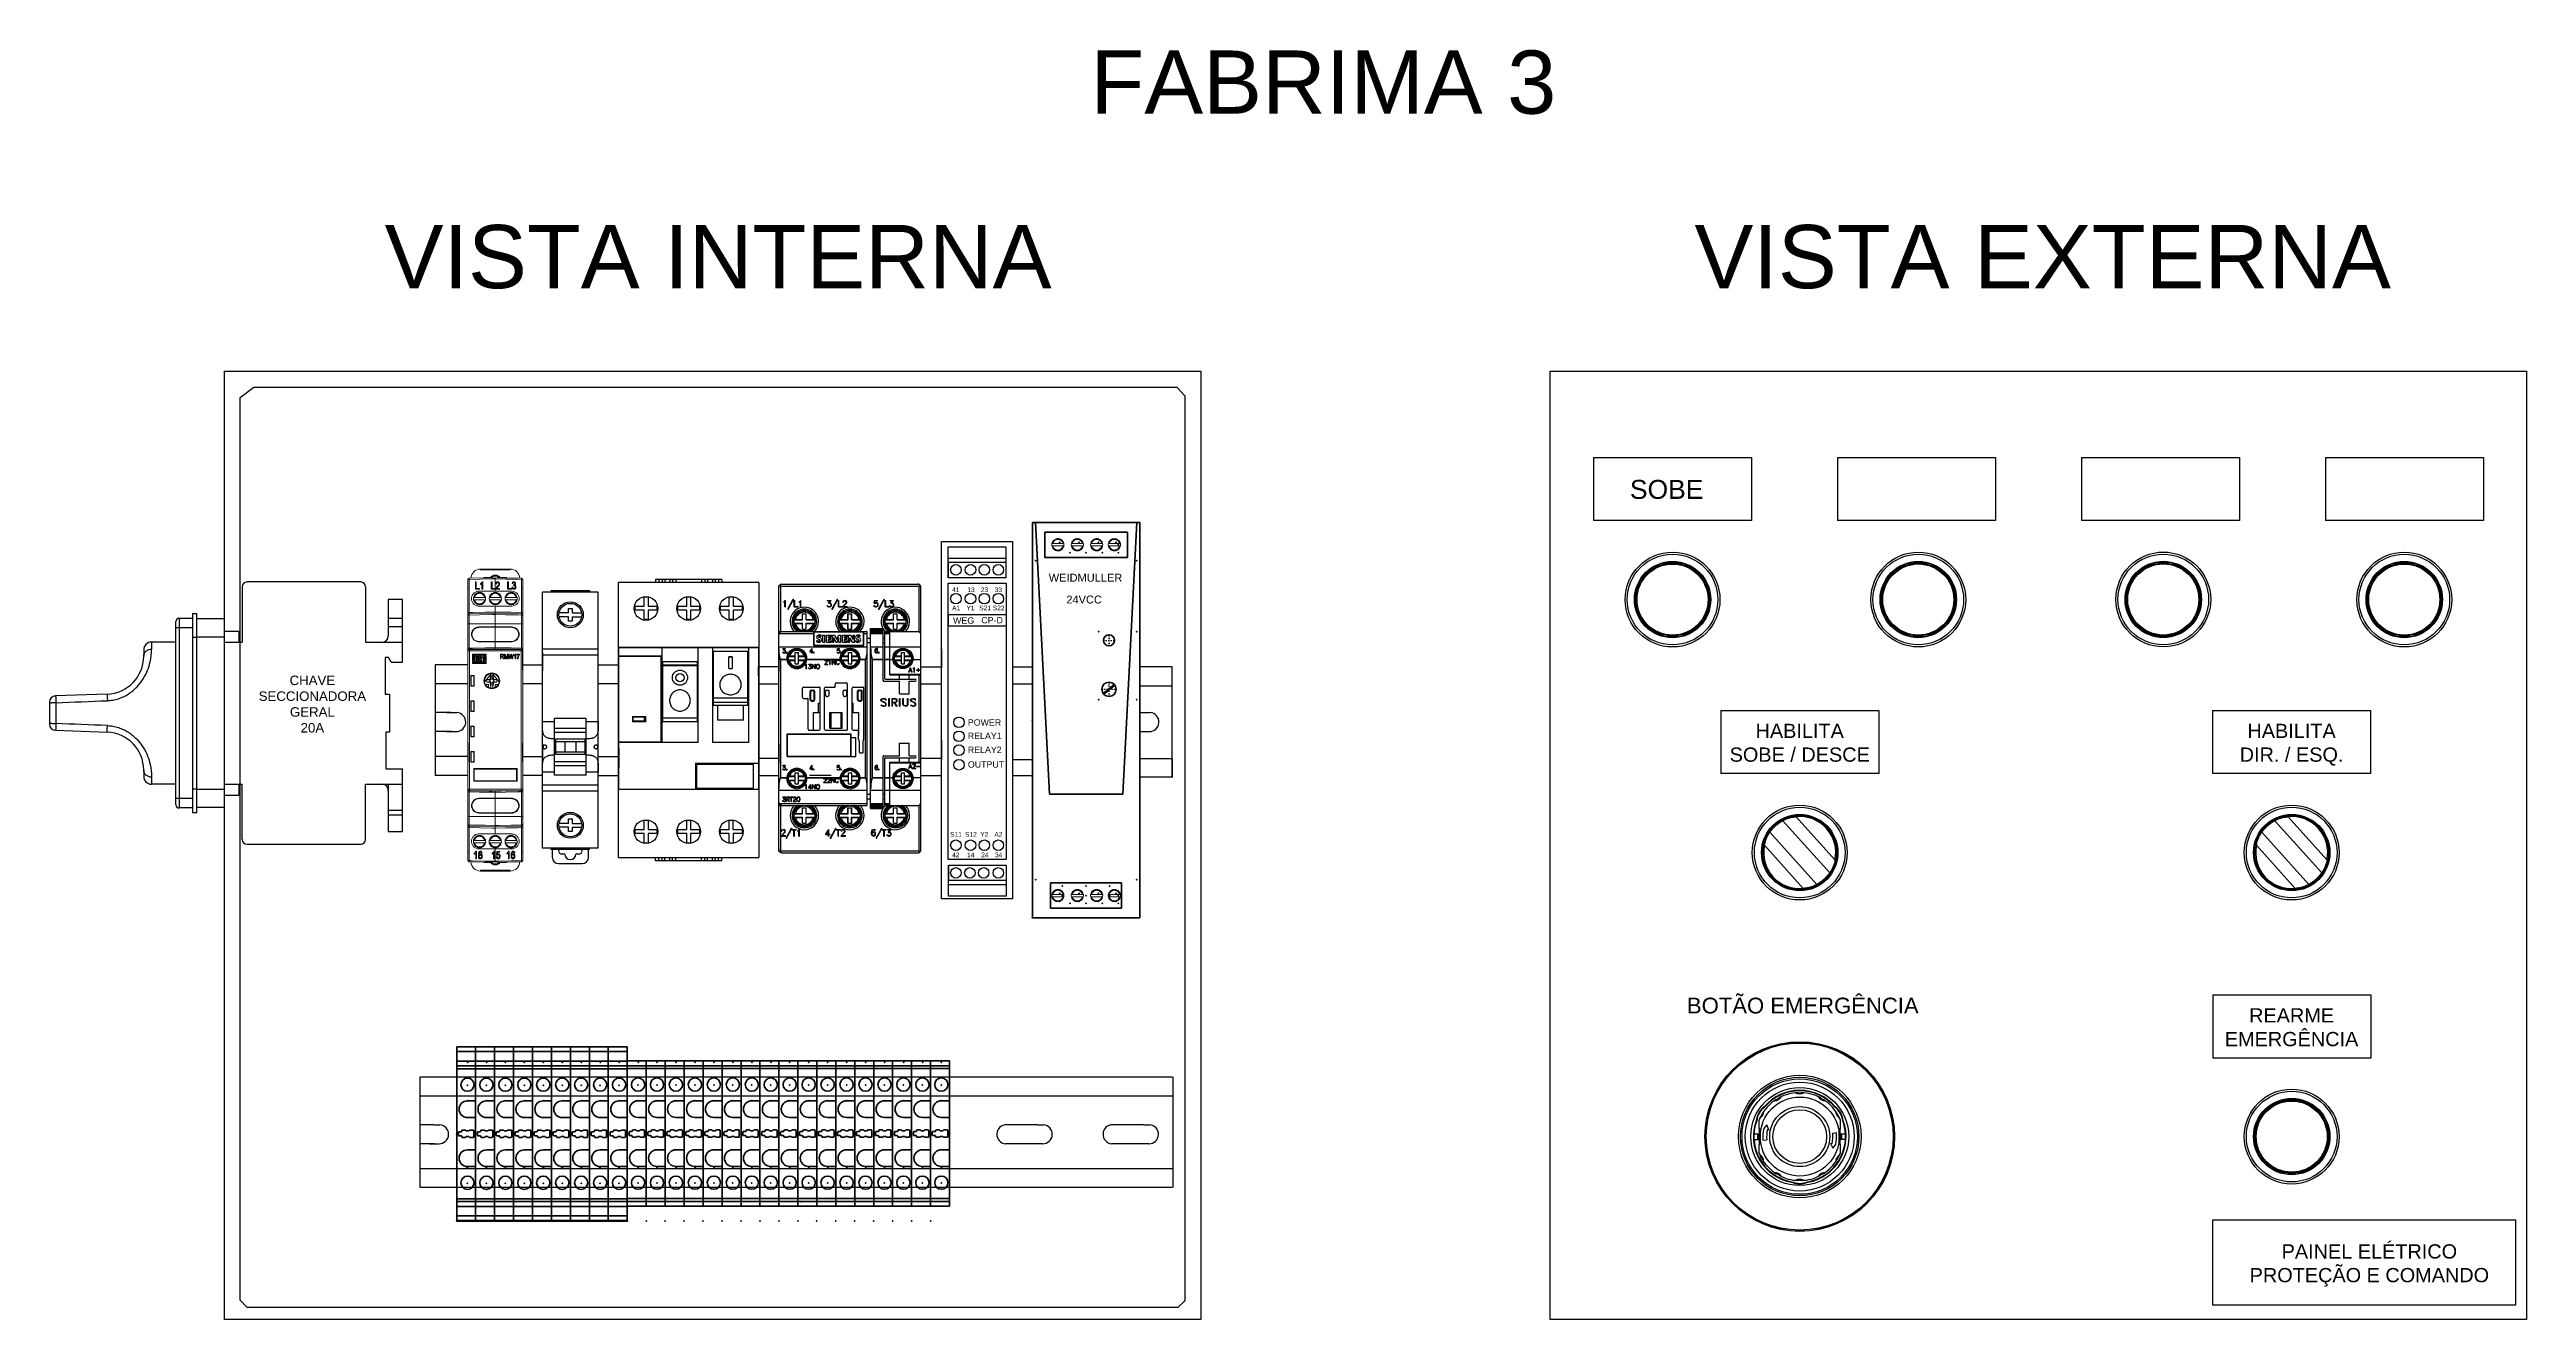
# Model space of a CAD drawing. Header units: millimetres. Extents: x -72 to 2978, y -1067 to 2817.
# Drawn here: x 1831 to 2615, y 2408 to 2810 of the extents above; entities that cross this region are included whole.
import ezdxf

# ---------------------------------------------------------------- set-up
doc = ezdxf.new("R2010")
doc.units = ezdxf.units.MM
doc.linetypes.add('Center', pattern=[1.5, 0.45, -0.5, 0.05, -0.5])
doc.linetypes.add('Dashed', pattern=[2, 1, -1])
for name, color, linetype in [('00_COMPONENTS', 7, 'Continuous'), ('00_COMPONENTS_1', 7, 'Continuous'), ('1', 7, 'Continuous'), ('10000_FRONT', 7, 'Continuous'), ('3', 7, 'Continuous')]:
    doc.layers.add(name, color=color, linetype=linetype)
for name, color, linetype, lineweight in [('2d ConnectionPoints', 7, 'Continuous', 50), ('AM_0', 7, 'Continuous', 50), ('AM_4', 3, 'Continuous', 25), ('AM_7', 7, 'Center', 25), ('AM_9', 6, 'Dashed', 25)]:
    doc.layers.add(name, color=color, linetype=linetype, lineweight=lineweight)
doc.styles.get("Standard").update_dxf_attribs({"font": 'arial.ttf'})

msp = doc.modelspace()

# ---------------------------------------------------------------- texts
at = {"color": 6, "attachment_point": 1}
for s, width, heights, insert, char_height in [('{\\C256;FABRIMA 3}', 175.862, [0], (2160.32, 2809.39), 20), ('{\\C256;VISTA INTERNA}', 227.5814, [0], (1936.92, 2754.18), 20), ('{\\C256;VISTA EXTERNA}', 227.5814, [0], (2351.54, 2754.18), 20), ('{\\C256;SOBE}', 21.1027, [8.33], (2331.09, 2673.53), 6), ('\\pxqc;{\\C256;CHAVE SECCIONADORA GERAL\\P20A}', 29.3612, [0], (1899.37, 2611.61), 3), ('\\pxqc;{\\C256;HABILITA \\PSOBE / DESCE}', 50, [0], (2359.85, 2596.37), 4.5), ('\\pxqc;{\\C256;HABILITA \\PDIR. / ESQ.}', 50, [0], (2515.54, 2596.37), 4.5), ('{\\C256;BOTÃO EMERGÊNCIA}', 78.3036, [0], (2349.15, 2509.72), 5), ('\\pxqc;{\\C256;REARME\\PEMERGÊNCIA}', 50, [0], (2515.54, 2506.36), 4.5), ('\\pxqc;{\\C256;PAINEL ELÉTRICO\\PPROTEÇÃO E COMANDO}', 94.0335, [0], (2518.15, 2431.68), 4.5)]:
    msp.add_mtext_dynamic_manual_height_columns(s, width=width, gutter_width=12.5, heights=heights, dxfattribs=dict(at, insert=insert, char_height=char_height))
at = {"attachment_point": 1}
for s, width, heights, insert, char_height in [('WEIDMULLER', 26.033, [0], (2147.14, 2643.83), 2.5), ('41', 2.2548, [0], (2116.55, 2639.52), 1.5), ('13', 2.2548, [0], (2121.37, 2639.54), 1.5), ('23', 2.2548, [0], (2125.61, 2639.54), 1.5), ('33', 2.2548, [0], (2130.05, 2639.54), 1.5), ('24VCC', 26.033, [0], (2152.71, 2636.93), 2.5), ('A1', 2.2548, [0], (2116.55, 2633.76), 1.5), ('WEG', 2.2548, [2.59], (2116.86, 2630.02), 2), ('Y1', 2.2548, [0], (2121.08, 2633.77), 1.5), ('S21', 2.2548, [0], (2125.13, 2633.77), 1.5), ('CP-D', 2.2548, [2.59], (2125.8, 2630.13), 2), ('S22', 2.2548, [0], (2129.42, 2633.77), 1.5), ('POWER', 3.8589, [0], (2121.53, 2597.79), 2), ('RELAY1', 3.8589, [0], (2121.53, 2593.53), 2), ('RELAY2', 3.8589, [0], (2121.53, 2589.15), 2), ('OUTPUT', 3.8589, [0], (2121.53, 2584.5), 2), ('S11', 2.2548, [0], (2115.92, 2562.11), 1.5), ('S12', 2.2548, [0], (2120.64, 2562.12), 1.5), ('Y2', 2.2548, [0], (2125.46, 2562.12), 1.5), ('A2', 2.2548, [0], (2129.94, 2562.12), 1.5), ('42', 2.2548, [0], (2116.55, 2555.63), 1.5), ('14', 2.2548, [0], (2121.27, 2555.64), 1.5), ('24', 2.2548, [0], (2125.76, 2555.64), 1.5), ('34', 2.2548, [0], (2130.1, 2555.64), 1.5)]:
    msp.add_mtext_dynamic_manual_height_columns(s, width=width, gutter_width=12.5, heights=heights, dxfattribs=dict(at, insert=insert, char_height=char_height))

# ---------------------------------------------------------------- blocks, each defined once
blk = doc.blocks.new('4_1469470000_PART5_0_in_1469470000_0')
at = {"layer": 'AM_0'}
for p, q in [((25.87, 73.81), (22.43, 70.92)), ((26.07, 73.58), (22.63, 70.69))]:
    blk.add_line(p, q, dxfattribs=at)
blk = doc.blocks.new('5_1469470000_PART4_0_in_1469470000_0')
at = {"layer": 'AM_0'}
for p, q in [((0, 125), (0, 0)), ((0.97, 125), (0, 125)), ((0.97, 125), (5.4, 39.1)), ((28.6, 39.1), (33.03, 125)), ((34, 125), (33.03, 125)), ((34, 0), (34, 125)), ((5.4, 39.1), (28.6, 39.1)), ((28.25, 11), (5.75, 11)), ((5.75, 11), (5.75, 3)), ((28.25, 11), (28.25, 3)), ((28.25, 3), (5.75, 3)), ((0, 0), (34, 0))]:
    blk.add_line(p, q, dxfattribs=at)
blk = doc.blocks.new('6_1469470000_PART3_0_in_1469470000_0')
at = {"layer": 'AM_0'}
for p, q in [((33.03, 125), (0.97, 125)), ((5.4, 39.1), (0.97, 125)), ((30.1, 122), (3.9, 122)), ((3.9, 122), (3.9, 114)), ((33.03, 125), (28.6, 39.1)), ((30.1, 122), (30.1, 114)), ((30.1, 114), (3.9, 114)), ((5.4, 39.1), (28.6, 39.1))]:
    blk.add_line(p, q, dxfattribs=at)
for centre, radius in [((24.25, 87.75), 1.75), ((24.25, 72.25), 2.25)]:
    blk.add_circle(centre, radius, dxfattribs=at)
at = {"layer": 'AM_7'}
for p, q in [((22.41, 87.75), (26.09, 87.75)), ((24.25, 85.91), (24.25, 89.59)), ((21.89, 72.25), (26.61, 72.25)), ((24.25, 69.89), (24.25, 74.61))]:
    blk.add_line(p, q, dxfattribs=at)
blk = doc.blocks.new('7_1469470000_PART2_0_in_1469470000_0')
at = {"layer": 'AM_0'}
blk.add_circle((24.25, 87.75), 1.75, dxfattribs=at)

# ---------------------------------------------------------------- linework, layer by layer
for p, q in [((1886.25, 2707.91), (2195.24, 2707.91)), ((1886.25, 2407.91), (1886.25, 2707.91)), ((2195.24, 2707.91), (2195.24, 2407.91)), ((2305.9, 2707.91), (2614.89, 2707.91)), ((2305.9, 2407.91), (2305.9, 2707.91)), ((2614.89, 2707.91), (2614.89, 2407.91)), ((2113.19, 2654.07), (2135.69, 2654.07)), ((2113.19, 2540.97), (2113.19, 2654.07)), ((2135.69, 2654.07), (2135.69, 2540.97)), ((2115.26, 2647.47), (2115.26, 2648.79)), ((2115.26, 2648.79), (2133.56, 2648.79)), ((2115.26, 2647.47), (2133.56, 2647.47)), ((2115.26, 2647.47), (2115.26, 2642.58)), ((2055.41, 2641.05), (2055.41, 2554.05)), ((2115.26, 2630.91), (2133.67, 2630.91)), ((2115.26, 2630.91), (2115.26, 2627.33)), ((2115.26, 2627.33), (2133.67, 2627.33)), ((1980.71, 2613.31), (1980.71, 2619.31)), ((1986.86, 2619.07), (1986.86, 2613.07)), ((2004.56, 2613.07), (2004.56, 2619.07)), ((2061.69, 2619.04), (2061.69, 2613.04)), ((2106.69, 2613.04), (2106.69, 2619.04)), ((2113.19, 2620.12), (2113.19, 2614.12)), ((2135.69, 2620.12), (2135.69, 2614.12)), ((2010.91, 2617.54), (2010.91, 2611.54)), ((2055.31, 2611.54), (2055.41, 2617.54)), ((2186.25, 2608.39), (2186.25, 2614.39)), ((1956.54, 2599.92), (1959.32, 2599.92)), ((1963.21, 2590.31), (1963.21, 2584.31)), ((1980.71, 2584.31), (1980.68, 2590.31)), ((1986.86, 2590.07), (1986.86, 2584.07)), ((2004.56, 2584.07), (2004.56, 2590.07)), ((2011.01, 2588.54), (2011.01, 2582.54)), ((2055.41, 2582.54), (2055.41, 2588.54)), ((2061.69, 2590.04), (2061.69, 2584.04)), ((2106.69, 2584.04), (2106.69, 2590.04)), ((2113.19, 2591.12), (2113.19, 2585.12)), ((2078.22, 2580.05), (2071.37, 2580.05)), ((2115.36, 2551.65), (2115.36, 2546.76)), ((2135.69, 2540.97), (2113.19, 2540.97)), ((2133.66, 2546.76), (2115.36, 2546.76)), ((2133.66, 2545.44), (2115.36, 2545.44)), ((2133.66, 2546.76), (2133.66, 2545.44)), ((2195.24, 2407.91), (1886.25, 2407.91)), ((2614.89, 2407.91), (2305.9, 2407.91))]:
    msp.add_line(p, q)
at = {"color": 30, "true_color": 0xf8991e}
for p, q in [((1891.19, 2699.63), (1895.52, 2702.91)), ((1891.19, 2414.04), (1891.19, 2699.63)), ((1895.52, 2702.91), (2187.72, 2702.91)), ((2187.72, 2702.91), (2190.23, 2700.13)), ((2190.21, 2700.16), (2190.21, 2413.75)), ((1891.2, 2414.04), (1893.4, 2411.72)), ((1900.5, 2411.72), (1893.4, 2411.72)), ((2187.96, 2411.72), (1900.54, 2411.72)), ((2190.21, 2413.75), (2187.96, 2411.71))]:
    msp.add_line(p, q, dxfattribs=at)
at = {"color": 6}
for p, q in [((2319.6, 2680.67), (2369.6, 2680.67)), ((2319.6, 2680.67), (2319.6, 2660.67)), ((2369.6, 2680.67), (2369.6, 2660.67)), ((2396.84, 2680.67), (2446.84, 2680.67)), ((2396.84, 2680.67), (2396.84, 2660.67)), ((2446.84, 2680.67), (2446.84, 2660.67)), ((2474.08, 2680.67), (2524.08, 2680.67)), ((2474.08, 2680.67), (2474.08, 2660.67)), ((2524.08, 2680.67), (2524.08, 2660.67)), ((2551.32, 2680.67), (2601.32, 2680.67)), ((2551.32, 2680.67), (2551.32, 2660.67)), ((2601.32, 2680.67), (2601.32, 2660.67)), ((2369.6, 2660.67), (2319.6, 2660.67)), ((2446.84, 2660.67), (2396.84, 2660.67)), ((2524.08, 2660.67), (2474.08, 2660.67)), ((2601.32, 2660.67), (2551.32, 2660.67)), ((1963.21, 2615.05), (1952.93, 2615.05)), ((1952.93, 2615.05), (1952.93, 2609.05)), ((2186.25, 2608.39), (2186.25, 2614.39)), ((1963.21, 2609.05), (1952.93, 2609.05)), ((1952.93, 2609.05), (1952.93, 2580.05)), ((2359.85, 2600.62), (2409.85, 2600.62)), ((2359.85, 2600.62), (2359.85, 2580.62)), ((2409.85, 2600.62), (2409.85, 2580.62)), ((2515.54, 2600.62), (2565.54, 2600.62)), ((2515.54, 2600.62), (2515.54, 2580.62)), ((2565.54, 2600.62), (2565.54, 2580.62)), ((1963.21, 2586.05), (1952.93, 2586.05)), ((1963.21, 2580.05), (1952.93, 2580.05)), ((2186.25, 2585.39), (2186.25, 2579.39)), ((2409.85, 2580.62), (2359.85, 2580.62)), ((2565.54, 2580.62), (2515.54, 2580.62)), ((2515.65, 2510.6), (2565.65, 2510.6)), ((2515.65, 2510.6), (2515.65, 2490.6)), ((2565.65, 2510.6), (2565.65, 2490.6)), ((2565.65, 2490.6), (2515.65, 2490.6)), ((1948.04, 2484.65), (1948.04, 2449.65)), ((2186.46, 2484.65), (2186.46, 2449.65)), ((2515.65, 2412.43), (2515.65, 2439.42)), ((2515.65, 2439.42), (2611.46, 2439.42)), ((2611.46, 2439.42), (2611.46, 2412.43)), ((2611.46, 2412.43), (2515.65, 2412.43))]:
    msp.add_line(p, q, dxfattribs=at)
at = {"color": 7, "linetype": 'Continuous', "lineweight": 15}
for p, q in [((2148.4, 2653.39), (2151.67, 2653.39)), ((2151.67, 2652.64), (2148.4, 2652.64)), ((2154.56, 2653.39), (2157.82, 2653.39)), ((2157.82, 2652.64), (2154.56, 2652.64)), ((2160.67, 2653.39), (2163.94, 2653.39)), ((2163.94, 2652.64), (2160.67, 2652.64)), ((2166.28, 2653.39), (2169.55, 2653.39)), ((2169.55, 2652.64), (2166.28, 2652.64)), ((1963.7, 2642.41), (1971.96, 2642.55)), ((1967.26, 2645.33), (1976.66, 2645.33)), ((1967.26, 2645.23), (1967.26, 2645.33)), ((1967.26, 2645.23), (1976.66, 2645.23)), ((1967.26, 2645.23), (1967.26, 2645.03)), ((1976.66, 2645.03), (1967.26, 2645.03)), ((1968.46, 2642.6), (1970.44, 2642.6)), ((1971.96, 2642.55), (1980.22, 2642.41)), ((1971.96, 2642.22), (1971.96, 2639.33)), ((1973.48, 2642.6), (1975.46, 2642.6)), ((1976.66, 2645.23), (1976.66, 2645.33)), ((1976.66, 2645.23), (1976.66, 2645.03)), ((1963.21, 2639.3), (1963.21, 2641.91)), ((1963.21, 2631.57), (1963.21, 2639.3)), ((1963.7, 2642.07), (1963.7, 2639.33)), ((1963.7, 2639.33), (1963.7, 2631.59)), ((1965.34, 2636.35), (1968.6, 2636.35)), ((1968.6, 2635.6), (1965.34, 2635.6)), ((1965.71, 2641.26), (1965.95, 2641.26)), ((1966.91, 2638.95), (1965.71, 2638.95)), ((1965.95, 2639.22), (1966.91, 2639.22)), ((1966.91, 2639.22), (1966.91, 2638.95)), ((1967.96, 2638.95), (1967.72, 2638.95)), ((1967.81, 2641.29), (1967.96, 2641.29)), ((1970.34, 2636.35), (1973.6, 2636.35)), ((1973.6, 2635.6), (1970.34, 2635.6)), ((1970.67, 2641.26), (1970.91, 2641.26)), ((1971.87, 2639.22), (1971.87, 2638.95)), ((1971.96, 2639.33), (1971.96, 2638.35)), ((1971.96, 2638.35), (1977.18, 2638.3)), ((1972.32, 2640.57), (1972.08, 2640.6)), ((1973.28, 2639.22), (1973.28, 2638.95)), ((1975.34, 2636.35), (1978.6, 2636.35)), ((1978.6, 2635.6), (1975.34, 2635.6)), ((1975.86, 2641.26), (1976.1, 2641.26)), ((1977.06, 2638.95), (1975.86, 2638.95)), ((1976.1, 2639.22), (1977.06, 2639.22)), ((1977.06, 2639.22), (1977.06, 2638.95)), ((1977.24, 2639.58), (1977.48, 2639.61)), ((1980.22, 2639.33), (1980.22, 2642.07)), ((1980.22, 2631.59), (1980.22, 2639.33)), ((1980.71, 2641.91), (1980.71, 2639.3)), ((1980.71, 2639.3), (1980.71, 2631.57)), ((1980.72, 2639.21), (1980.71, 2639.21)), ((1980.72, 2634.54), (1980.71, 2634.54)), ((1980.72, 2639.21), (1980.72, 2634.54)), ((1980.72, 2634.54), (1980.72, 2633.88)), ((1963.21, 2628), (1963.21, 2630.61)), ((1963.21, 2620.27), (1963.21, 2628)), ((1963.7, 2631.11), (1971.96, 2631.25)), ((1963.7, 2630.77), (1963.7, 2628.03)), ((1963.7, 2628.03), (1971.96, 2628.03)), ((1963.7, 2628.03), (1963.7, 2620.29)), ((1971.96, 2633.56), (1966.74, 2633.6)), ((1971.96, 2627.05), (1966.74, 2627)), ((1971.96, 2626.9), (1966.74, 2626.85)), ((1971.96, 2633.56), (1977.18, 2633.6)), ((1971.96, 2633.56), (1971.96, 2631.73)), ((1971.96, 2631.25), (1980.22, 2631.11)), ((1971.96, 2630.92), (1971.96, 2628.03)), ((1971.96, 2628.03), (1971.96, 2627.05)), ((1980.22, 2628.03), (1971.96, 2628.03)), ((1971.96, 2627.05), (1977.18, 2627)), ((1971.96, 2622.39), (1971.96, 2626.9)), ((1977.25, 2626.85), (1971.96, 2626.9)), ((1980.22, 2628.03), (1980.22, 2630.77)), ((1980.22, 2620.29), (1980.22, 2628.03)), ((1980.72, 2633.88), (1980.71, 2633.88)), ((1980.72, 2633.21), (1980.71, 2633.21)), ((1980.71, 2630.61), (1980.71, 2628)), ((1980.72, 2629.71), (1980.71, 2629.71)), ((1980.71, 2628), (1980.71, 2620.27)), ((1980.72, 2627.31), (1980.71, 2627.31)), ((1980.72, 2633.88), (1980.72, 2633.21)), ((1980.72, 2627.31), (1980.72, 2629.71)), ((1963.24, 2619.42), (1963.21, 2619.45)), ((1963.21, 2619.45), (1963.21, 2575.65)), ((1963.21, 2619.31), (1963.21, 2575.8)), ((1963.74, 2619.42), (1963.24, 2619.42)), ((1963.24, 2575.68), (1963.24, 2619.42)), ((1963.71, 2619.95), (1963.74, 2619.92)), ((1969.96, 2619.95), (1963.71, 2619.95)), ((1963.74, 2619.42), (1963.74, 2619.92)), ((1963.74, 2619.92), (1980.18, 2619.92)), ((1980.18, 2619.42), (1963.74, 2619.42)), ((1963.74, 2619.42), (1963.74, 2575.68)), ((1964.51, 2625.27), (1964.51, 2624.09)), ((1964.58, 2625), (1964.51, 2625)), ((1964.67, 2625.65), (1964.8, 2625.65)), ((1964.77, 2625.9), (1964.94, 2625.9)), ((1964.94, 2623.39), (1964.81, 2623.39)), ((1971.96, 2622.39), (1966.74, 2622.44)), ((1971.96, 2622.26), (1966.74, 2622.3)), ((1969.75, 2619.94), (1969.75, 2619.93)), ((1969.96, 2619.94), (1969.75, 2619.94)), ((1969.75, 2619.93), (1969.75, 2619.94)), ((1969.75, 2619.93), (1974.17, 2619.93)), ((1969.96, 2620.02), (1971.96, 2620.05)), ((1969.96, 2619.93), (1969.96, 2620.02)), ((1977.25, 2622.44), (1971.96, 2622.39)), ((1971.96, 2622.26), (1977.18, 2622.3)), ((1971.96, 2622.26), (1971.96, 2620.43)), ((1971.96, 2620.05), (1971.96, 2619.93)), ((1971.96, 2620.05), (1973.96, 2620.02)), ((1973.96, 2620.02), (1973.96, 2619.93)), ((1980.21, 2619.95), (1973.96, 2619.95)), ((1974.17, 2619.94), (1973.96, 2619.94)), ((1974.17, 2619.93), (1974.17, 2619.94)), ((1974.17, 2619.93), (1974.17, 2619.94)), ((1978.92, 2626.02), (1979.05, 2626.02)), ((1979.04, 2623.27), (1978.92, 2623.27)), ((1979.16, 2625.64), (1979.16, 2625.82)), ((1979.41, 2624.07), (1979.41, 2625.24)), ((1980.18, 2619.92), (1980.21, 2619.95)), ((1980.18, 2619.42), (1980.18, 2619.92)), ((1980.18, 2575.68), (1980.18, 2619.42)), ((1980.68, 2619.42), (1980.18, 2619.42)), ((1980.71, 2619.45), (1980.68, 2619.42)), ((1980.68, 2619.42), (1980.68, 2575.68)), ((1980.71, 2575.65), (1980.71, 2619.45)), ((1980.71, 2575.8), (1980.71, 2619.31)), ((1964.21, 2611.65), (1965.31, 2611.65)), ((1964.21, 2608.25), (1964.21, 2611.65)), ((1964.32, 2611.54), (1964.29, 2611.58)), ((1964.29, 2611.58), (1964.29, 2608.33)), ((1965.24, 2611.58), (1964.29, 2611.58)), ((1964.32, 2611.54), (1964.32, 2608.36)), ((1965.2, 2611.54), (1964.32, 2611.54)), ((1969.07, 2618.42), (1964.74, 2618.42)), ((1964.74, 2618.42), (1964.74, 2616.09)), ((1964.74, 2616.09), (1966.41, 2616.09)), ((1964.74, 2615.76), (1964.74, 2615.42)), ((1968.74, 2615.76), (1964.74, 2615.76)), ((1964.74, 2615.42), (1969.07, 2615.42)), ((1965.07, 2618.09), (1969.07, 2618.09)), ((1965.07, 2616.42), (1965.07, 2618.09)), ((1965.41, 2616.42), (1965.07, 2616.42)), ((1965.2, 2611.54), (1965.24, 2611.58)), ((1965.2, 2608.36), (1965.2, 2611.54)), ((1965.24, 2608.33), (1965.24, 2611.58)), ((1965.31, 2611.65), (1965.31, 2608.25)), ((1965.74, 2617.76), (1965.41, 2617.76)), ((1965.41, 2617.76), (1965.41, 2616.42)), ((1965.74, 2616.42), (1965.74, 2617.76)), ((1966.07, 2616.42), (1965.74, 2616.42)), ((1966.07, 2617.76), (1966.07, 2616.42)), ((1966.41, 2617.76), (1966.07, 2617.76)), ((1966.41, 2616.09), (1966.41, 2617.76)), ((1966.74, 2617.76), (1966.74, 2616.09)), ((1967.74, 2617.76), (1966.74, 2617.76)), ((1966.74, 2616.09), (1967.74, 2616.09)), ((1967.07, 2617.42), (1967.07, 2617.09)), ((1967.41, 2617.42), (1967.07, 2617.42)), ((1967.07, 2617.09), (1967.41, 2617.09)), ((1967.07, 2616.42), (1967.07, 2616.76)), ((1967.07, 2616.76), (1967.74, 2616.76)), ((1967.74, 2616.42), (1967.07, 2616.42)), ((1967.41, 2617.09), (1967.41, 2617.42)), ((1967.74, 2616.76), (1967.74, 2617.76)), ((1967.74, 2616.09), (1967.74, 2616.42)), ((1968.07, 2617.76), (1968.07, 2616.09)), ((1969.07, 2617.76), (1968.07, 2617.76)), ((1968.07, 2616.09), (1968.74, 2616.09)), ((1968.74, 2617.42), (1968.41, 2617.42)), ((1968.41, 2617.42), (1968.41, 2616.42)), ((1968.41, 2616.42), (1968.74, 2616.42)), ((1968.56, 2609.69), (1970.74, 2612.26)), ((1968.58, 2609.69), (1970.74, 2612.25)), ((1968.74, 2616.42), (1968.74, 2617.42)), ((1968.74, 2616.09), (1968.74, 2615.76)), ((1969.07, 2618.09), (1969.07, 2618.42)), ((1969.07, 2615.42), (1969.07, 2617.76)), ((1970.4, 2611.52), (1970.38, 2610.6)), ((1970.53, 2611.59), (1970.53, 2611.55)), ((1970.56, 2611.56), (1970.56, 2611.15)), ((1970.74, 2612.25), (1970.74, 2612.26)), ((1970.98, 2612.26), (1970.98, 2612.25)), ((1970.98, 2612.26), (1973.16, 2609.69)), ((1970.98, 2612.25), (1973.14, 2609.69)), ((1971.16, 2611.15), (1971.16, 2611.56)), ((1971.2, 2611.55), (1971.2, 2611.59)), ((1971.34, 2610.6), (1971.32, 2611.52)), ((1973.58, 2616.92), (1973.58, 2618.42)), ((1973.58, 2618.42), (1974.13, 2618.42)), ((1973.74, 2616.92), (1973.58, 2616.92)), ((1973.74, 2618.25), (1973.74, 2617.76)), ((1974.15, 2618.25), (1973.74, 2618.25)), ((1973.74, 2617.76), (1974.11, 2617.76)), ((1973.94, 2617.59), (1973.74, 2617.59)), ((1973.74, 2617.59), (1973.74, 2616.92)), ((1974.5, 2616.92), (1974.32, 2617.24)), ((1974.46, 2617.33), (1974.67, 2616.92)), ((1974.67, 2616.92), (1974.5, 2616.92)), ((1974.83, 2618.42), (1975.07, 2618.42)), ((1974.83, 2616.92), (1974.83, 2618.42)), ((1974.99, 2616.92), (1974.83, 2616.92)), ((1974.99, 2618.23), (1974.99, 2616.92)), ((1975.34, 2616.92), (1974.99, 2618.23)), ((1975.07, 2618.42), (1975.37, 2617.36)), ((1975.5, 2616.92), (1975.34, 2616.92)), ((1975.37, 2617.36), (1975.42, 2617.14)), ((1975.49, 2617.38), (1975.8, 2618.42)), ((1975.86, 2618.16), (1975.5, 2616.92)), ((1975.8, 2618.42), (1976.02, 2618.42)), ((1975.86, 2616.92), (1975.86, 2618.16)), ((1976.02, 2616.92), (1975.86, 2616.92)), ((1976.02, 2618.42), (1976.02, 2616.92)), ((1976.47, 2616.92), (1976.16, 2618.42)), ((1976.16, 2618.42), (1976.32, 2618.42)), ((1976.32, 2618.42), (1976.5, 2617.44)), ((1976.65, 2616.92), (1976.47, 2616.92)), ((1976.55, 2617.13), (1976.61, 2617.41)), ((1976.61, 2617.41), (1976.85, 2618.42)), ((1976.91, 2618.07), (1976.65, 2616.92)), ((1976.85, 2618.42), (1977.06, 2618.42)), ((1976.98, 2618.07), (1976.94, 2618.24)), ((1977.24, 2616.92), (1976.98, 2618.07)), ((1977.06, 2618.42), (1977.24, 2617.66)), ((1977.41, 2616.92), (1977.24, 2616.92)), ((1977.39, 2617.46), (1977.58, 2618.42)), ((1977.73, 2618.42), (1977.41, 2616.92)), ((1977.58, 2618.42), (1977.73, 2618.42)), ((1977.95, 2617.88), (1977.95, 2618.05)), ((1978.26, 2616.92), (1978.26, 2618.11)), ((1978.41, 2616.92), (1978.26, 2616.92)), ((1978.31, 2618.44), (1978.41, 2618.44)), ((1978.41, 2618.44), (1978.41, 2616.92)), ((1978.8, 2618.23), (1978.8, 2618.4)), ((1978.8, 2618.4), (1979.6, 2618.4)), ((1979.45, 2618.23), (1978.8, 2618.23)), ((1979.14, 2616.92), (1978.98, 2616.92)), ((1979.6, 2618.4), (1979.6, 2618.26)), ((1965.31, 2608.25), (1964.21, 2608.25)), ((1964.21, 2603.65), (1965.31, 2603.65)), ((1964.21, 2600.25), (1964.21, 2603.65)), ((1964.32, 2608.36), (1964.29, 2608.33)), ((1964.29, 2608.33), (1965.24, 2608.33)), ((1964.32, 2603.54), (1964.29, 2603.58)), ((1964.29, 2603.58), (1964.29, 2600.33)), ((1965.24, 2603.58), (1964.29, 2603.58)), ((1964.32, 2608.36), (1965.2, 2608.36)), ((1964.32, 2603.54), (1964.32, 2600.36)), ((1965.2, 2603.54), (1964.32, 2603.54)), ((1965.2, 2608.36), (1965.24, 2608.33)), ((1965.2, 2603.54), (1965.24, 2603.58)), ((1965.2, 2600.36), (1965.2, 2603.54)), ((1965.24, 2600.33), (1965.24, 2603.58)), ((1965.31, 2603.65), (1965.31, 2600.25)), ((1968.56, 2609.69), (1968.58, 2609.69)), ((1968.86, 2608.82), (1968.85, 2608.8)), ((1969.76, 2608.8), (1968.85, 2608.8)), ((1969.78, 2608.82), (1968.86, 2608.82)), ((1970.22, 2610.43), (1969.29, 2610.41)), ((1969.29, 2609.49), (1970.22, 2609.48)), ((1969.76, 2608.8), (1969.78, 2608.82)), ((1969.76, 2607.92), (1969.76, 2608.8)), ((1969.76, 2607.92), (1969.78, 2607.93)), ((1969.78, 2607.93), (1969.78, 2608.82)), ((1970.33, 2610.48), (1970.22, 2610.43)), ((1970.22, 2610.43), (1970.27, 2610.18)), ((1970.22, 2609.48), (1970.27, 2609.72)), ((1970.22, 2609.48), (1970.33, 2609.42)), ((1970.38, 2610.6), (1970.33, 2610.48)), ((1970.33, 2610.48), (1970.53, 2610.29)), ((1970.33, 2609.42), (1970.53, 2609.62)), ((1970.33, 2609.42), (1970.38, 2609.31)), ((1970.38, 2610.6), (1970.63, 2610.54)), ((1970.38, 2609.31), (1970.63, 2609.36)), ((1970.38, 2609.31), (1970.4, 2608.39)), ((1970.53, 2608.35), (1970.53, 2607.68)), ((1970.56, 2608.76), (1970.56, 2607.66)), ((1971.34, 2610.6), (1971.09, 2610.54)), ((1971.34, 2609.31), (1971.09, 2609.36)), ((1971.16, 2607.66), (1971.16, 2608.76)), ((1971.39, 2610.48), (1971.2, 2610.29)), ((1971.39, 2609.42), (1971.2, 2609.62)), ((1971.2, 2607.68), (1971.2, 2608.35)), ((1971.32, 2608.39), (1971.34, 2609.31)), ((1971.39, 2610.48), (1971.34, 2610.6)), ((1971.34, 2609.31), (1971.39, 2609.42)), ((1971.51, 2610.43), (1971.39, 2610.48)), ((1971.39, 2609.42), (1971.51, 2609.48)), ((1971.51, 2610.43), (1971.45, 2610.18)), ((1971.51, 2609.48), (1971.45, 2609.72)), ((1972.43, 2610.41), (1971.51, 2610.43)), ((1971.51, 2609.48), (1972.43, 2609.49)), ((1971.94, 2608.82), (1971.94, 2607.93)), ((1972.86, 2608.82), (1971.94, 2608.82)), ((1971.96, 2608.8), (1971.94, 2608.82)), ((1971.94, 2607.93), (1971.96, 2607.92)), ((1972.87, 2608.8), (1971.96, 2608.8)), ((1971.96, 2608.8), (1971.96, 2607.92)), ((1973.1, 2610.65), (1973.26, 2610.65)), ((1973.26, 2609.25), (1973.1, 2609.25)), ((1973.13, 2610.55), (1973.29, 2610.55)), ((1973.29, 2609.35), (1973.13, 2609.35)), ((1973.14, 2609.69), (1973.16, 2609.69)), ((1965.31, 2600.25), (1964.21, 2600.25)), ((1964.21, 2592.25), (1964.21, 2595.65)), ((1964.21, 2595.65), (1965.31, 2595.65)), ((1964.32, 2600.36), (1964.29, 2600.33)), ((1964.29, 2600.33), (1965.24, 2600.33)), ((1964.32, 2595.54), (1964.29, 2595.58)), ((1964.29, 2595.58), (1964.29, 2592.33)), ((1965.24, 2595.58), (1964.29, 2595.58)), ((1964.32, 2600.36), (1965.2, 2600.36)), ((1964.32, 2595.54), (1964.32, 2592.36)), ((1965.2, 2595.54), (1964.32, 2595.54)), ((1965.2, 2600.36), (1965.24, 2600.33)), ((1965.2, 2595.54), (1965.24, 2595.58)), ((1965.2, 2592.36), (1965.2, 2595.54)), ((1965.24, 2592.33), (1965.24, 2595.58)), ((1965.31, 2595.65), (1965.31, 2592.25)), ((1965.31, 2592.25), (1964.21, 2592.25)), ((1964.21, 2587.65), (1965.31, 2587.65)), ((1964.21, 2584.25), (1964.21, 2587.65)), ((1964.32, 2592.36), (1964.29, 2592.33)), ((1964.29, 2592.33), (1965.24, 2592.33)), ((1964.32, 2587.54), (1964.29, 2587.58)), ((1965.24, 2587.58), (1964.29, 2587.58)), ((1964.29, 2587.58), (1964.29, 2584.33)), ((1964.32, 2592.36), (1965.2, 2592.36)), ((1965.2, 2587.54), (1964.32, 2587.54)), ((1964.32, 2587.54), (1964.32, 2584.36)), ((1965.2, 2592.36), (1965.24, 2592.33)), ((1965.2, 2587.54), (1965.24, 2587.58)), ((1965.2, 2584.36), (1965.2, 2587.54)), ((1965.24, 2584.33), (1965.24, 2587.58)), ((1965.31, 2587.65), (1965.31, 2584.25)), ((1965.31, 2584.25), (1964.21, 2584.25)), ((1964.32, 2584.36), (1964.29, 2584.33)), ((1964.29, 2584.33), (1965.24, 2584.33)), ((1964.32, 2584.36), (1965.2, 2584.36)), ((1978.84, 2582.18), (1965.14, 2582.18)), ((1965.14, 2582.18), (1965.14, 2578.18)), ((1965.2, 2584.36), (1965.24, 2584.33)), ((1978.69, 2582.03), (1965.29, 2582.03)), ((1965.29, 2582.03), (1965.29, 2578.33)), ((1978.69, 2578.33), (1978.69, 2582.03)), ((1978.84, 2578.18), (1978.84, 2582.18)), ((1963.21, 2575.65), (1963.24, 2575.68)), ((1963.21, 2567.1), (1963.21, 2574.83)), ((1963.74, 2575.68), (1963.24, 2575.68)), ((1963.7, 2574.81), (1963.7, 2567.08)), ((1963.74, 2575.18), (1963.71, 2575.15)), ((1963.71, 2575.15), (1969.96, 2575.15)), ((1963.74, 2575.68), (1980.18, 2575.68)), ((1963.74, 2575.18), (1963.74, 2575.68)), ((1980.18, 2575.18), (1963.74, 2575.18)), ((1964.88, 2571.84), (1965, 2571.83)), ((1965.14, 2578.18), (1978.84, 2578.18)), ((1965.29, 2578.33), (1978.69, 2578.33)), ((1966.67, 2572.67), (1971.96, 2572.71)), ((1971.96, 2572.85), (1966.74, 2572.8)), ((1969.75, 2575.17), (1969.75, 2575.16)), ((1974.17, 2575.17), (1969.75, 2575.17)), ((1969.75, 2575.16), (1969.75, 2575.17)), ((1969.75, 2575.16), (1969.96, 2575.16)), ((1969.96, 2575.09), (1969.96, 2575.17)), ((1971.96, 2575.05), (1969.96, 2575.09)), ((1971.96, 2575.17), (1971.96, 2575.05)), ((1973.96, 2575.09), (1971.96, 2575.05)), ((1971.96, 2574.67), (1971.96, 2572.85)), ((1971.96, 2572.85), (1977.18, 2572.8)), ((1971.96, 2572.71), (1971.96, 2568.21)), ((1971.96, 2572.71), (1977.18, 2572.67)), ((1973.96, 2575.17), (1973.96, 2575.09)), ((1973.96, 2575.16), (1974.17, 2575.16)), ((1973.96, 2575.15), (1980.21, 2575.15)), ((1974.17, 2575.16), (1974.17, 2575.17)), ((1974.17, 2575.16), (1974.17, 2575.17)), ((1978.98, 2571.71), (1979.11, 2571.71)), ((1979.16, 2571.39), (1979.16, 2571.64)), ((1980.68, 2575.68), (1980.18, 2575.68)), ((1980.18, 2575.18), (1980.18, 2575.68)), ((1980.21, 2575.15), (1980.18, 2575.18)), ((1980.22, 2567.08), (1980.22, 2574.81)), ((1980.68, 2575.68), (1980.71, 2575.65)), ((1980.71, 2574.83), (1980.71, 2567.1)), ((1963.21, 2564.5), (1963.21, 2567.1)), ((1963.7, 2567.08), (1971.96, 2567.07)), ((1963.7, 2567.08), (1963.7, 2564.33)), ((1971.96, 2563.85), (1963.7, 2564)), ((1964.51, 2571.04), (1964.51, 2569.86)), ((1964.76, 2569.45), (1964.67, 2569.45)), ((1965, 2569.09), (1964.87, 2569.08)), ((1966.67, 2568.25), (1971.96, 2568.21)), ((1971.96, 2568.06), (1966.74, 2568.1)), ((1971.96, 2568.21), (1977.18, 2568.25)), ((1971.96, 2568.06), (1977.18, 2568.1)), ((1971.96, 2568.06), (1971.96, 2567.07)), ((1980.22, 2567.08), (1971.96, 2567.07)), ((1971.96, 2567.07), (1971.96, 2564.18)), ((1980.22, 2564), (1971.96, 2563.85)), ((1979.15, 2569.21), (1978.98, 2569.21)), ((1979.16, 2569.22), (1979.16, 2569.53)), ((1979.34, 2570.1), (1979.41, 2570.1)), ((1979.41, 2569.84), (1979.41, 2571.01)), ((1980.22, 2564.33), (1980.22, 2567.08)), ((1980.71, 2567.1), (1980.71, 2564.5)), ((1963.21, 2555.8), (1963.21, 2563.53)), ((1963.7, 2563.51), (1963.7, 2555.78)), ((1965.32, 2559.46), (1968.59, 2559.46)), ((1968.59, 2558.71), (1965.32, 2558.71)), ((1965.84, 2556.03), (1965.99, 2556.03)), ((1971.96, 2561.55), (1966.74, 2561.5)), ((1971.96, 2556.76), (1966.74, 2556.8)), ((1970.32, 2559.46), (1973.59, 2559.46)), ((1973.59, 2558.71), (1970.32, 2558.71)), ((1971.5, 2556.03), (1971.65, 2556.03)), ((1971.96, 2563.37), (1971.96, 2561.55)), ((1971.96, 2561.55), (1977.18, 2561.5)), ((1971.96, 2556.76), (1971.96, 2555.77)), ((1973.39, 2555.97), (1973.39, 2555.7)), ((1975.32, 2559.46), (1978.59, 2559.46)), ((1978.59, 2558.71), (1975.32, 2558.71)), ((1976.17, 2556.03), (1976.33, 2556.03)), ((1980.22, 2555.78), (1980.22, 2563.51)), ((1980.71, 2563.53), (1980.71, 2555.8)), ((1980.72, 2557.18), (1980.71, 2557.18)), ((1980.72, 2557.15), (1980.71, 2557.15)), ((1980.72, 2555.85), (1980.72, 2557.15)), ((1963.21, 2553.2), (1963.21, 2555.8)), ((1963.7, 2555.78), (1963.7, 2553.03)), ((1971.96, 2552.55), (1963.7, 2552.7)), ((1965.99, 2553.68), (1965.75, 2553.68)), ((1967.26, 2550.08), (1976.66, 2550.08)), ((1967.26, 2549.88), (1967.26, 2550.08)), ((1976.66, 2549.88), (1967.26, 2549.88)), ((1967.26, 2549.88), (1967.26, 2549.78)), ((1976.66, 2549.78), (1967.26, 2549.78)), ((1970.44, 2552.51), (1968.46, 2552.51)), ((1971.65, 2553.68), (1971.41, 2553.68)), ((1971.96, 2555.77), (1971.96, 2552.88)), ((1980.22, 2552.7), (1971.96, 2552.55)), ((1972.25, 2554.31), (1972.49, 2554.34)), ((1972.52, 2554.75), (1972.28, 2554.78)), ((1975.46, 2552.51), (1973.48, 2552.51)), ((1976.33, 2553.68), (1976.09, 2553.68)), ((1976.66, 2549.88), (1976.66, 2550.08)), ((1976.66, 2549.88), (1976.66, 2549.78)), ((1978.13, 2555.46), (1977.89, 2555.43)), ((1980.22, 2553.03), (1980.22, 2555.78)), ((1980.72, 2555.85), (1980.71, 2555.85)), ((1980.72, 2555.83), (1980.71, 2555.83)), ((1980.72, 2555.81), (1980.71, 2555.81)), ((1980.71, 2555.8), (1980.71, 2553.2)), ((1980.72, 2555.68), (1980.71, 2555.68)), ((1980.72, 2555.62), (1980.71, 2555.62)), ((1980.72, 2555.33), (1980.71, 2555.33)), ((1980.72, 2555.3), (1980.71, 2555.3)), ((1980.72, 2554.39), (1980.71, 2554.39)), ((1980.72, 2554.33), (1980.71, 2554.33)), ((1980.72, 2553.98), (1980.71, 2553.98)), ((1980.72, 2553.88), (1980.71, 2553.88)), ((1980.72, 2553.66), (1980.71, 2553.66)), ((1980.72, 2555.62), (1980.72, 2555.68)), ((1980.72, 2554.39), (1980.72, 2555.3)), ((2148.4, 2542.39), (2151.67, 2542.39)), ((2151.67, 2541.64), (2148.4, 2541.64)), ((2154.56, 2542.39), (2157.82, 2542.39)), ((2157.82, 2541.64), (2154.56, 2541.64)), ((2160.67, 2542.39), (2163.94, 2542.39)), ((2163.94, 2541.64), (2160.67, 2541.64)), ((2166.28, 2542.39), (2169.55, 2542.39)), ((2169.55, 2541.64), (2166.28, 2541.64))]:
    msp.add_line(p, q, dxfattribs=at)
at = {"color": 102, "linetype": 'Continuous', "lineweight": 15}
for p, q in [((1968.46, 2642.49), (1968.46, 2642.6)), ((1975.46, 2642.6), (1975.46, 2642.49)), ((1971.96, 2626.9), (1971.96, 2627.05)), ((1964.71, 2623.84), (1964.71, 2623.54)), ((1971.96, 2622.26), (1971.96, 2622.39)), ((1979.21, 2625.53), (1979.21, 2625.73)), ((1979.21, 2623.58), (1979.21, 2623.75)), ((1971.96, 2572.85), (1971.96, 2572.71)), ((1964.71, 2571.53), (1964.71, 2571.35)), ((1964.71, 2569.57), (1964.71, 2569.45)), ((1971.96, 2568.21), (1971.96, 2568.06)), ((1979.21, 2571.27), (1979.21, 2571.57)), ((1967.14, 2555.78), (1967.27, 2555.78)), ((1968.46, 2552.51), (1968.46, 2552.61)), ((1975.46, 2552.61), (1975.46, 2552.51)), ((1977.63, 2555.78), (1977.52, 2555.78))]:
    msp.add_line(p, q, dxfattribs=at)
at = {"color": 7}
for p, q in [((1891.85, 2639.73), (1891.85, 2622.18)), ((1929.35, 2641.23), (1893.35, 2641.23)), ((1930.85, 2639.73), (1930.85, 2622.18)), ((1938.05, 2635.73), (1938.05, 2624.18)), ((1942.55, 2635.73), (1938.05, 2635.73)), ((1942.55, 2615.88), (1942.55, 2635.73)), ((1870.85, 2570.73), (1870.85, 2628.73)), ((1876.15, 2626.73), (1870.85, 2626.73)), ((1871.85, 2629.73), (1871.85, 2569.73)), ((1876.15, 2629.73), (1871.85, 2629.73)), ((1876.15, 2631.23), (1876.15, 2568.23)), ((1876.15, 2631.23), (1877.45, 2631.23)), ((1877.45, 2568.23), (1877.45, 2631.23)), ((1877.45, 2629.63), (1886.25, 2629.63)), ((1886.25, 2569.83), (1886.25, 2629.63)), ((1942.55, 2629.73), (1938.05, 2629.73)), ((1938.05, 2627.18), (1942.55, 2627.18)), ((1860.65, 2619.73), (1860.65, 2617.73)), ((1870.85, 2622.23), (1863.15, 2622.23)), ((1863.15, 2622.23), (1863.15, 2619.98)), ((1877.45, 2623.63), (1876.15, 2623.63)), ((1886.25, 2623.73), (1877.45, 2623.73)), ((1886.25, 2625.68), (1890.85, 2625.68)), ((1886.25, 2622.18), (1891.85, 2622.18)), ((1890.85, 2622.18), (1890.85, 2625.68)), ((1930.85, 2622.18), (1942.55, 2622.18)), ((1937.05, 2617.38), (1937.05, 2605.73)), ((1938.15, 2617.38), (1937.05, 2617.38)), ((1939.02, 2615.88), (1938.15, 2617.38)), ((1939.02, 2615.88), (1942.55, 2615.88)), ((1830.85, 2603.17), (1830.85, 2596.3)), ((1849.07, 2605.73), (1832.78, 2605.17)), ((1832.85, 2603.03), (1832.85, 2596.44)), ((1937.05, 2605.73), (1938.45, 2605.73)), ((1938.45, 2605.73), (1938.45, 2593.73)), ((1832.78, 2594.3), (1849.07, 2593.73)), ((1937.3, 2593.73), (1937.3, 2582.08)), ((1938.45, 2593.73), (1937.3, 2593.73)), ((1860.65, 2581.74), (1860.65, 2579.73)), ((1863.15, 2579.49), (1863.15, 2577.23)), ((1937.3, 2582.08), (1942.55, 2582.08)), ((1942.55, 2562.28), (1942.55, 2582.08)), ((1870.85, 2577.23), (1863.15, 2577.23)), ((1876.15, 2572.73), (1870.85, 2572.73)), ((1876.15, 2575.83), (1877.45, 2575.83)), ((1877.45, 2575.73), (1886.25, 2575.73)), ((1886.25, 2577.28), (1891.85, 2577.28)), ((1886.25, 2573.78), (1890.85, 2573.78)), ((1890.85, 2573.78), (1890.85, 2577.28)), ((1891.85, 2559.73), (1891.85, 2577.28)), ((1930.85, 2559.73), (1930.85, 2577.28)), ((1930.85, 2577.28), (1942.55, 2577.28)), ((1938.05, 2577.28), (1938.05, 2562.28)), ((1876.15, 2569.73), (1871.85, 2569.73)), ((1877.45, 2568.23), (1876.15, 2568.23)), ((1886.25, 2569.83), (1877.45, 2569.83)), ((1938.05, 2569.08), (1942.55, 2569.08)), ((1938.05, 2567.58), (1942.55, 2567.58)), ((1893.35, 2558.23), (1929.35, 2558.23)), ((1938.05, 2562.28), (1942.55, 2562.28))]:
    msp.add_line(p, q, dxfattribs=at)
at = {"color": 7, "linetype": 'Continuous'}
for p, q in [((1986.86, 2557.05), (1986.86, 2638.05)), ((2004.56, 2638.05), (1986.86, 2638.05)), ((1989.61, 2638.55), (1989.61, 2638.05)), ((1989.61, 2638.55), (2001.81, 2638.55)), ((2001.81, 2638.55), (2001.81, 2638.05)), ((2004.56, 2557.05), (2004.56, 2638.05)), ((1995.11, 2631.45), (1992.16, 2631.45)), ((1995.11, 2630.25), (1992.16, 2630.25)), ((1995.11, 2631.45), (1995.11, 2632.85)), ((1995.11, 2632.85), (1996.31, 2632.85)), ((1995.11, 2628.85), (1995.11, 2630.25)), ((1996.31, 2628.85), (1995.11, 2628.85)), ((1996.31, 2632.85), (1996.31, 2631.45)), ((1996.31, 2631.45), (1999.26, 2631.45)), ((1996.31, 2630.25), (1996.31, 2628.85)), ((1996.31, 2630.25), (1999.26, 2630.25)), ((1986.86, 2620.05), (2004.56, 2620.05)), ((2004.56, 2618.05), (1986.86, 2618.05)), ((1986.86, 2597.07), (1990.71, 2597.07)), ((1990.71, 2580.06), (1990.71, 2598.06)), ((2000.71, 2598.06), (1990.71, 2598.06)), ((2000.71, 2580.06), (2000.71, 2598.06)), ((2000.71, 2597.07), (2004.56, 2597.07)), ((1990.66, 2586.55), (1990.66, 2591.57)), ((1990.71, 2591.57), (1990.66, 2591.57)), ((1990.71, 2594.95), (2000.71, 2594.95)), ((1990.71, 2593.72), (2000.71, 2593.72)), ((1991.01, 2591.46), (1991.01, 2590.61)), ((2000.41, 2591.46), (1991.01, 2591.46)), ((1991.01, 2590.61), (1991.01, 2586.66)), ((1992.21, 2590.61), (1991.01, 2590.61)), ((1991.01, 2587.51), (2000.41, 2587.51)), ((1997.41, 2590.61), (1992.21, 2590.61)), ((1994.01, 2590.61), (1994.01, 2587.51)), ((2000.41, 2590.61), (1997.41, 2590.61)), ((1997.41, 2590.61), (1997.41, 2587.51)), ((2000.41, 2590.61), (2000.41, 2591.46)), ((2000.41, 2586.66), (2000.41, 2590.61)), ((2000.76, 2591.57), (2000.71, 2591.57)), ((2000.76, 2586.55), (2000.76, 2591.57)), ((1990.71, 2581.06), (1986.86, 2581.06)), ((1990.66, 2586.55), (1990.71, 2586.55)), ((2000.71, 2584.38), (1990.71, 2584.38)), ((1990.71, 2583.12), (2000.71, 2583.12)), ((2000.71, 2580.06), (1990.71, 2580.06)), ((2000.41, 2586.66), (1991.01, 2586.66)), ((2000.71, 2586.55), (2000.76, 2586.55)), ((2004.56, 2581.06), (2000.71, 2581.06)), ((1986.86, 2577.05), (2004.56, 2577.05)), ((2004.56, 2575.05), (1986.86, 2575.05)), ((1995.11, 2564.85), (1992.16, 2564.85)), ((1995.11, 2566.25), (1996.31, 2566.25)), ((1995.11, 2564.85), (1995.11, 2566.25)), ((1996.31, 2566.25), (1996.31, 2564.85)), ((1996.31, 2564.85), (1999.26, 2564.85)), ((2004.56, 2557.05), (1986.86, 2557.05)), ((1989.61, 2556.55), (1989.61, 2557.05)), ((2001.81, 2556.55), (1989.61, 2556.55)), ((1989.96, 2556.55), (1989.96, 2554.15)), ((1995.11, 2563.65), (1992.16, 2563.65)), ((1995.11, 2562.25), (1995.11, 2563.65)), ((1996.31, 2562.25), (1995.11, 2562.25)), ((1996.31, 2563.65), (1999.26, 2563.65)), ((1996.31, 2563.65), (1996.31, 2562.25)), ((2001.46, 2554.15), (2001.46, 2556.55)), ((2001.81, 2556.55), (2001.81, 2557.05)), ((1991.96, 2552.15), (1999.46, 2552.15)), ((1993.94, 2555.15), (1993.01, 2555.15)), ((1998.41, 2555.15), (1997.48, 2555.15))]:
    msp.add_line(p, q, dxfattribs=at)
at = {"color": 6, "linetype": 'ByBlock'}
for p, q in [((1980.71, 2615.05), (1986.86, 2615.05)), ((2004.56, 2615.05), (2011.01, 2615.05)), ((2055.36, 2614.54), (2061.69, 2614.54)), ((2106.69, 2614.39), (2113.19, 2614.39)), ((2135.69, 2614.39), (2141.97, 2614.39)), ((2186.25, 2614.39), (2175.97, 2614.39)), ((2186.25, 2579.39), (2186.25, 2614.39)), ((1986.86, 2609.05), (1980.71, 2609.05)), ((2011.01, 2609.05), (2004.56, 2609.05)), ((2055.31, 2609.05), (2061.69, 2609.05)), ((2106.69, 2609.05), (2113.19, 2609.05)), ((2135.69, 2609.05), (2141.97, 2609.05)), ((2175.97, 2608.39), (2186.25, 2608.39)), ((1957.93, 2599.92), (1952.93, 2599.92)), ((1957.93, 2599.92), (1959.8, 2599.92)), ((2175.97, 2599.92), (2178.75, 2599.92)), ((2177.36, 2599.92), (2179.24, 2599.92)), ((1958.06, 2593.89), (1952.93, 2593.89)), ((1956.54, 2593.89), (1959.59, 2593.89)), ((2175.97, 2593.89), (2179.03, 2593.89)), ((1980.71, 2586.05), (1986.86, 2586.05)), ((1986.86, 2580.05), (1980.71, 2580.05)), ((2004.56, 2586.05), (2011.01, 2586.05)), ((2004.56, 2580.05), (2010.91, 2580.05)), ((2055.31, 2580.05), (2061.69, 2580.05)), ((2055.41, 2585.54), (2061.69, 2585.54)), ((2106.69, 2585.54), (2113.19, 2585.54)), ((2106.69, 2580.05), (2113.19, 2580.05)), ((2135.69, 2585.12), (2141.97, 2585.12)), ((2135.69, 2580.05), (2141.97, 2580.05)), ((2175.97, 2585.39), (2186.25, 2585.39)), ((2186.25, 2579.52), (2175.97, 2579.52)), ((1948.27, 2484.65), (2186.22, 2484.65)), ((1948.27, 2478.65), (2186.25, 2478.65)), ((1952.53, 2469.52), (1948.27, 2469.52)), ((1952.67, 2463.49), (1948.27, 2463.49)), ((1951.14, 2463.49), (1954.19, 2463.49)), ((1952.53, 2469.52), (1954.41, 2469.52)), ((2145.21, 2463.49), (2133.47, 2463.49)), ((2143.61, 2469.52), (2133.74, 2469.52)), ((2143.61, 2469.52), (2145.48, 2469.52)), ((2178.83, 2463.49), (2167.09, 2463.49)), ((2177.22, 2469.52), (2167.36, 2469.52)), ((2177.22, 2469.52), (2179.1, 2469.52)), ((1948.27, 2455.65), (2186.25, 2455.65)), ((2186.25, 2449.65), (1948.27, 2449.65))]:
    msp.add_line(p, q, dxfattribs=at)
at = {"color": 20}
for p, q in [((2371.23, 2470.73), (2371.06, 2470.77)), ((2371.95, 2470.93), (2371.95, 2468.26)), ((2373.73, 2475.06), (2373.61, 2475.19)), ((2395.97, 2475.06), (2396.08, 2475.19)), ((2397.75, 2468.26), (2397.75, 2470.93)), ((2398.47, 2470.73), (2398.63, 2470.77)), ((2370.34, 2466.68), (2371.8, 2466.68)), ((2370.34, 2464.83), (2371.8, 2464.83)), ((2371.6, 2464.83), (2371.6, 2466.68)), ((2371.8, 2464.83), (2371.8, 2466.68)), ((2372.1, 2468.17), (2371.95, 2468.26)), ((2371.95, 2463.26), (2372.1, 2463.34)), ((2371.95, 2463.26), (2371.95, 2460.58)), ((2372.05, 2468.2), (2372.05, 2463.31)), ((2372.35, 2467.74), (2372.35, 2463.78)), ((2397.35, 2463.78), (2397.35, 2467.74)), ((2397.75, 2468.26), (2397.6, 2468.17)), ((2397.6, 2463.34), (2397.75, 2463.26)), ((2397.65, 2463.31), (2397.65, 2468.2)), ((2397.75, 2460.58), (2397.75, 2463.26)), ((2397.9, 2466.68), (2399.35, 2466.68)), ((2397.9, 2466.68), (2397.9, 2464.83)), ((2399.35, 2464.83), (2397.9, 2464.83)), ((2398.1, 2466.68), (2398.1, 2464.83)), ((2382.35, 2451.47), (2382.3, 2451.31)), ((2387.35, 2451.47), (2387.4, 2451.31))]:
    msp.add_line(p, q, dxfattribs=at)
for points in [[(2115.26, 2652.35), (2133.56, 2652.35), (2133.56, 2642.58), (2115.26, 2642.58)], [(2115.26, 2640.81), (2133.66, 2640.81), (2133.66, 2553.41), (2115.26, 2553.41)], [(2133.66, 2541.88), (2115.36, 2541.88), (2115.36, 2551.65), (2133.66, 2551.65)]]:
    msp.add_lwpolyline(points, close=True)
at = {"color": 7, "linetype": 'Continuous', "lineweight": 15, "flags": 128}
for points in [[(1971.96, 2642.22), (1970.96, 2642.2), (1966.96, 2642.13), (1963.7, 2642.07)], [(1980.22, 2642.07), (1979.22, 2642.09), (1975.22, 2642.16), (1971.96, 2642.22)], [(1963.7, 2642.07), (1963.61, 2642.07), (1963.51, 2642.06), (1963.43, 2642.04), (1963.35, 2642.02), (1963.29, 2642), (1963.25, 2641.97), (1963.22, 2641.94), (1963.21, 2641.91)], [(1971.96, 2638.35), (1969.35, 2638.33), (1966.74, 2638.3)], [(1977.51, 2640.69), (1977.38, 2640.71), (1977.27, 2640.72)], [(1977.72, 2640.33), (1977.74, 2640.33), (1977.76, 2640.33)], [(1980.22, 2642.07), (1980.32, 2642.07), (1980.41, 2642.06), (1980.49, 2642.04), (1980.57, 2642.02), (1980.63, 2642), (1980.67, 2641.97), (1980.7, 2641.94), (1980.71, 2641.91)], [(1963.21, 2630.61), (1963.22, 2630.64), (1963.25, 2630.67), (1963.29, 2630.7), (1963.35, 2630.72), (1963.43, 2630.74), (1963.51, 2630.76), (1963.61, 2630.77), (1963.7, 2630.77)], [(1963.7, 2631.59), (1964.7, 2631.61), (1968.7, 2631.68), (1971.96, 2631.73)], [(1971.96, 2630.92), (1970.96, 2630.9), (1966.96, 2630.83), (1963.7, 2630.77)], [(1971.96, 2631.73), (1972.96, 2631.72), (1976.96, 2631.65), (1980.22, 2631.59)], [(1980.22, 2630.77), (1979.22, 2630.79), (1975.22, 2630.86), (1971.96, 2630.92)], [(1980.22, 2630.77), (1980.32, 2630.77), (1980.41, 2630.76), (1980.49, 2630.74), (1980.57, 2630.72), (1980.63, 2630.7), (1980.67, 2630.67), (1980.7, 2630.64), (1980.71, 2630.61)], [(1963.7, 2620.29), (1964.7, 2620.31), (1968.7, 2620.38), (1971.96, 2620.43)], [(1971.96, 2620.43), (1972.96, 2620.42), (1976.96, 2620.35), (1980.22, 2620.29)], [(1972.87, 2608.8), (1972.86, 2608.81), (1972.86, 2608.82)], [(1971.96, 2574.67), (1970.96, 2574.69), (1966.96, 2574.76), (1963.7, 2574.81)], [(1980.22, 2574.81), (1979.22, 2574.8), (1975.22, 2574.73), (1971.96, 2574.67)], [(1963.7, 2564.33), (1963.61, 2564.34), (1963.51, 2564.35), (1963.43, 2564.36), (1963.35, 2564.38), (1963.29, 2564.41), (1963.25, 2564.43), (1963.22, 2564.46), (1963.21, 2564.5)], [(1963.7, 2564.33), (1964.7, 2564.32), (1968.7, 2564.24), (1971.96, 2564.18)], [(1971.96, 2564.18), (1972.96, 2564.2), (1976.96, 2564.27), (1980.22, 2564.33)], [(1980.71, 2564.5), (1980.7, 2564.46), (1980.67, 2564.43), (1980.63, 2564.41), (1980.57, 2564.38), (1980.49, 2564.36), (1980.41, 2564.35), (1980.32, 2564.34), (1980.22, 2564.33)], [(1971.96, 2563.37), (1970.96, 2563.39), (1966.96, 2563.46), (1963.7, 2563.51)], [(1980.22, 2563.51), (1979.22, 2563.5), (1975.22, 2563.43), (1971.96, 2563.37)], [(1971.96, 2556.76), (1974.57, 2556.78), (1977.18, 2556.8)], [(1963.7, 2553.03), (1963.61, 2553.04), (1963.51, 2553.05), (1963.43, 2553.06), (1963.35, 2553.08), (1963.29, 2553.11), (1963.25, 2553.13), (1963.22, 2553.16), (1963.21, 2553.2)], [(1963.7, 2553.03), (1964.7, 2553.02), (1968.7, 2552.94), (1971.96, 2552.88)], [(1971.96, 2552.88), (1972.96, 2552.9), (1976.96, 2552.97), (1980.22, 2553.03)], [(1980.22, 2553.03), (1980.32, 2553.04), (1980.41, 2553.05), (1980.49, 2553.06), (1980.57, 2553.08), (1980.63, 2553.11), (1980.67, 2553.13), (1980.7, 2553.16), (1980.71, 2553.2)]]:
    msp.add_lwpolyline(points, dxfattribs=at)
for centre in [(2117.75, 2645.07), (2122.37, 2645.07), (2126.76, 2645.07), (2131.17, 2645.07), (2117.75, 2635.94), (2122.37, 2635.94), (2126.76, 2635.94), (2131.17, 2635.94), (2118.73, 2596.82), (2118.73, 2592.41), (2118.73, 2588.02), (2118.73, 2583.4), (2117.75, 2557.95), (2122.37, 2557.95), (2126.76, 2557.95), (2131.17, 2557.95), (2117.75, 2549.2), (2122.17, 2549.2), (2126.55, 2549.2), (2131.17, 2549.2)]:
    msp.add_circle(centre, 1.67)
at = {"color": 7, "linetype": 'Continuous'}
for centre, radius in [((1995.71, 2630.85), 4.1), ((1995.71, 2630.85), 3.6), ((1995.71, 2564.25), 4.1), ((1995.71, 2564.25), 3.6)]:
    msp.add_circle(centre, radius, dxfattribs=at)
at = {"color": 7, "linetype": 'Continuous', "lineweight": 15}
for radius in [2.5, 2.35]:
    msp.add_circle((1970.86, 2609.95), radius, dxfattribs=at)
at = {"color": 2}
for radius in [30, 29.92, 29.58]:
    msp.add_circle((2384.85, 2465.76), radius, dxfattribs=at)
at = {"color": 20}
for radius in [18.75, 17.22]:
    msp.add_circle((2384.85, 2465.76), radius, dxfattribs=at)
at = {"color": 7, "linetype": 'Continuous', "lineweight": 15}
for centre, radius, start, end in [((1963.71, 2641.91), 0.5, 91, 180), ((1969.52, 2642.24), 5.82, 178.34164, 181.65836), ((1967.26, 2642.33), 3, 90, 178.23354), ((1971.96, 2641.55), 1.85, 34.57386, 145.42614), ((1971.96, 2641.55), 1.65, 36.5266, 143.4734), ((1971.96, 2641.55), 1.55, 39.41267, 140.58733), ((1976.66, 2642.33), 3, 1.75473, 90), ((1974.41, 2642.24), 5.82, 358.34164, 1.65836), ((1980.21, 2641.91), 0.5, 0, 89), ((1963.58, 2636.76), 2.56, 87.29203, 98.30123), ((1980.34, 2636.76), 2.56, 81.69877, 92.70797), ((1963.58, 2628.17), 3.42, 87.97155, 96.20273), ((1963.71, 2630.61), 0.5, 91, 180), ((1963.58, 2625.46), 2.56, 87.29347, 98.29935), ((1969.52, 2630.94), 5.82, 178.34159, 181.65841), ((1966.76, 2624.64), 2.21, 90.5, 269.5), ((1980.34, 2628.17), 3.42, 83.79727, 92.02845), ((1974.41, 2630.94), 5.82, 358.34159, 1.65841), ((1980.21, 2630.61), 0.5, 0, 89), ((1980.34, 2625.46), 2.56, 81.70065, 92.70653), ((1963.58, 2616.87), 3.42, 87.97126, 96.20345), ((1963.74, 2619.42), 0.5, 90.00172, 179.99838), ((1980.18, 2619.42), 0.5, 0.00162, 89.99828), ((1980.34, 2616.87), 3.42, 83.79655, 92.02874), ((1970.86, 2609.95), 2.32, 93.07453, 186.49359), ((1970.86, 2609.95), 1.63, 101.84152, 106.41183), ((1970.86, 2609.95), 1.67, 78.41006, 101.58994), ((1970.86, 2609.95), 1.63, 79.40852, 100.59148), ((1970.86, 2609.95), 1.23, 75.92155, 104.07845), ((1970.86, 2609.95), 2.3, 87.11313, 92.88687), ((1970.86, 2609.95), 2.32, 353.50641, 86.92547), ((1970.86, 2609.95), 1.63, 73.58817, 78.15848), ((1970.86, 2609.95), 2.3, 186.68126, 209.53254), ((1970.86, 2609.95), 2.32, 209.78462, 241.6313), ((1970.86, 2609.95), 1.63, 163.58817, 196.41183), ((1970.86, 2609.95), 2.3, 241.89062, 261.61807), ((1970.86, 2609.95), 0.635, 158.51641, 201.48359), ((1970.86, 2609.95), 1.63, 253.58817, 258.15848), ((1970.86, 2609.95), 1.23, 255.92155, 284.07845), ((1970.86, 2609.95), 2.31, 262.5431, 277.4569), ((1970.86, 2609.95), 0.635, 68.51641, 111.48359), ((1970.86, 2609.95), 0.635, 248.51641, 291.48359), ((1970.86, 2609.95), 1.63, 281.84152, 286.41183), ((1970.86, 2609.95), 2.3, 278.38193, 298.10938), ((1970.86, 2609.95), 0.635, 338.51641, 21.48359), ((1970.86, 2609.95), 2.32, 298.3687, 330.21538), ((1970.86, 2609.95), 1.63, 343.58817, 16.41183), ((1970.86, 2609.95), 2.3, 330.46746, 353.31874), ((1963.58, 2578.24), 3.42, 263.79655, 272.02874), ((1963.74, 2575.68), 0.5, 180.00162, 269.99828), ((1977.16, 2570.46), 2.21, 270.5, 89.5), ((1980.18, 2575.68), 0.5, 270.00172, 359.99838), ((1980.34, 2578.24), 3.42, 267.97126, 276.20345), ((1963.58, 2569.64), 2.56, 261.70065, 272.70653), ((1963.71, 2564.5), 0.5, 180, 269), ((1969.52, 2564.16), 5.82, 178.34159, 181.65841), ((1980.34, 2569.64), 2.56, 267.29347, 278.29935), ((1980.21, 2564.5), 0.5, 271, 0), ((1974.41, 2564.16), 5.82, 358.34159, 1.65841), ((1963.58, 2566.94), 3.42, 263.79727, 272.02845), ((1980.34, 2566.94), 3.42, 267.97155, 276.20273), ((1963.58, 2558.34), 2.56, 261.69877, 272.70797), ((1963.71, 2553.2), 0.5, 180, 269), ((1969.52, 2552.86), 5.82, 178.34164, 181.65836), ((1967.26, 2552.78), 3, 181.75473, 270), ((1971.96, 2553.56), 1.85, 214.57386, 325.42614), ((1971.96, 2553.56), 1.65, 216.5266, 323.4734), ((1971.96, 2553.56), 1.55, 219.41267, 320.58733), ((1976.66, 2552.78), 3, 270, 358.23354), ((1980.34, 2558.34), 2.56, 267.29203, 278.30123), ((1980.21, 2553.2), 0.5, 271, 0), ((1974.41, 2552.86), 5.82, 358.34164, 1.65836)]:
    msp.add_arc(centre, radius, start, end, dxfattribs=at)
at = {"color": 102, "linetype": 'Continuous', "lineweight": 15}
for centre, start, end in [((1968.46, 2641.8), 90, 118.96604), ((1968.46, 2553.31), 240.78794, 270), ((1975.46, 2553.31), 270, 298.96604)]:
    msp.add_arc(centre, 0.8, start, end, dxfattribs=at)
at = {"color": 7}
for centre, radius, start, end in [((1893.35, 2639.73), 1.5, 90, 180), ((1929.35, 2639.73), 1.5, 0, 90), ((1871.85, 2628.73), 1, 90, 180), ((1863.15, 2619.73), 2.5, 90, 180), ((1936.05, 2624.18), 2, 270, 0), ((1848.65, 2617.73), 12, 272, 0), ((1832.85, 2603.17), 2, 92, 180.00027), ((1832.85, 2596.3), 2, 180, 268), ((1848.65, 2581.74), 12, 0, 88), ((1863.15, 2579.73), 2.5, 180, 270), ((1936.05, 2575.28), 2, 0, 90), ((1871.85, 2570.73), 1, 180, 270), ((1893.35, 2559.73), 1.5, 180, 270), ((1929.35, 2559.73), 1.5, 270, 0)]:
    msp.add_arc(centre, radius, start, end, dxfattribs=at)
at = {"color": 6, "linetype": 'ByBlock'}
for centre, start, end in [((1959.56, 2596.91), 269.42772, 85.4019), ((2179, 2596.91), 269.42772, 85.4019), ((1954.16, 2466.51), 269.42772, 85.4019), ((2133.71, 2466.5), 89.42772, 265.4019), ((2145.24, 2466.51), 269.42772, 85.4019), ((2167.33, 2466.5), 89.42772, 265.4019), ((2178.86, 2466.51), 269.42772, 85.4019)]:
    msp.add_arc(centre, 3.02, start, end, dxfattribs=at)
at = {"color": 7, "linetype": 'Continuous'}
for centre, radius, start, end in [((1993.01, 2556.15), 1, 154.00533, 270), ((1998.41, 2556.15), 1, 270, 25.99467), ((1991.96, 2554.15), 2, 180, 270), ((1995.71, 2555.15), 1.77, 180, 0), ((1999.46, 2554.15), 2, 270, 0)]:
    msp.add_arc(centre, radius, start, end, dxfattribs=at)
at = {"color": 20}
for centre, radius, start, end in [((2384.85, 2465.76), 14.67, 40.00508, 139.99492), ((2384.85, 2465.76), 14.5, 39.92819, 140.07181), ((2376.58, 2480.07), 3, 273.67262, 326.32738), ((2376.58, 2480.07), 2.7, 287.60794, 312.39206), ((2384.85, 2465.76), 13.9, 92.38884, 117.61095), ((2384.85, 2482.28), 3, 243.67262, 296.32738), ((2384.85, 2482.28), 2.7, 257.60898, 282.39102), ((2384.85, 2465.76), 13.9, 62.38905, 87.61116), ((2393.11, 2480.07), 3, 213.67262, 266.32738), ((2393.11, 2480.07), 2.7, 227.60794, 252.39206), ((2384.85, 2465.76), 14.67, 160.00508, 259.99492), ((2384.85, 2465.76), 14.5, 159.92819, 176.34244), ((2377.49, 2470.01), 6.47, 126.80121, 173.19879), ((2377.49, 2470.01), 6.3, 126.62558, 173.37442), ((2384.85, 2465.76), 13.9, 152.38914, 158.13402), ((2370.54, 2474.02), 3, 303.67262, 356.32738), ((2370.54, 2474.02), 2.7, 317.60749, 342.39251), ((2384.85, 2465.76), 13.9, 122.38905, 147.61086), ((2384.85, 2465.76), 14.67, 280.00508, 19.99492), ((2384.85, 2465.76), 13.9, 32.38912, 57.61095), ((2392.21, 2470.01), 6.3, 6.62558, 53.37442), ((2392.21, 2470.01), 6.47, 6.80121, 53.19879), ((2399.16, 2474.02), 3, 183.67262, 236.32738), ((2399.16, 2474.02), 2.7, 197.60758, 222.39242), ((2384.85, 2465.76), 13.9, 21.86598, 27.61088), ((2384.85, 2465.76), 14.5, 3.65756, 20.07181), ((2384.85, 2465.76), 14.53, 176.35124, 183.64876), ((2384.85, 2465.76), 14.5, 183.65756, 260.07181), ((2371.85, 2467.74), 0.5, 0, 60), ((2371.85, 2463.78), 0.5, 300, 0), ((2384.85, 2465.76), 14.5, 279.92819, 356.34244), ((2397.85, 2467.74), 0.5, 120, 180), ((2397.85, 2463.78), 0.5, 180, 240), ((2384.85, 2465.76), 14.53, 356.35124, 3.64876), ((2384.85, 2465.76), 13.9, 201.86598, 207.61086), ((2370.54, 2457.49), 3, 3.67262, 56.32738), ((2370.54, 2457.49), 2.7, 17.60749, 42.39251), ((2384.85, 2465.76), 13.9, 212.38914, 237.61078), ((2376.58, 2451.45), 3, 33.67262, 86.32738), ((2393.11, 2451.45), 3, 93.67262, 146.32738), ((2384.85, 2465.76), 13.9, 302.38922, 327.61088), ((2399.16, 2457.49), 3, 123.67262, 176.32738), ((2399.16, 2457.49), 2.7, 137.60758, 162.39242), ((2384.85, 2465.76), 13.9, 332.38912, 338.13402), ((2376.58, 2451.45), 2.7, 47.60707, 72.39293), ((2384.85, 2465.76), 13.9, 242.38922, 267.61136), ((2384.85, 2457.26), 6.47, 246.80121, 293.19879), ((2384.85, 2457.26), 6.3, 246.62558, 293.37442), ((2384.85, 2449.23), 3, 63.67262, 116.32738), ((2384.85, 2449.23), 2.7, 77.60999, 102.39001), ((2384.85, 2465.76), 13.9, 272.38864, 297.61078), ((2393.11, 2451.45), 2.7, 107.60707, 132.39293)]:
    msp.add_arc(centre, radius, start, end, dxfattribs=at)
at = {"color": 7, "linetype": 'Continuous', "lineweight": 15}
for centre, major_axis, ratio, start_param, end_param in [((1977.19, 2624.64), (-1.41, 1.7), 0.999163, 2.473844, 5.564823), ((1963.71, 2619.45), (-0.354, 0.354), 0.999973, 5.497801, 7.06857), ((1964.71, 2624.7), (0.142, 0.144), 0.975618, 2.362365, 3.040961), ((1980.21, 2619.45), (0.354, 0.354), 0.999973, 5.497801, 7.06857), ((1972.02, 2609.95), (2.89, 0), 0.916608, 4.17078, 4.184807), ((1969.7, 2609.95), (2.89, 0), 0.916608, 5.239971, 5.253998), ((1963.71, 2575.65), (-0.354, -0.354), 0.999973, 5.497801, 7.06857), ((1966.73, 2570.46), (-1.41, 1.7), 0.999163, 5.615437, 8.706415), ((1980.21, 2575.65), (0.354, -0.354), 0.999973, 5.497801, 7.06857), ((1979.21, 2570.4), (0.142, 0.144), 0.975618, 5.503958, 6.182554)]:
    msp.add_ellipse(centre, major_axis=major_axis, ratio=ratio, start_param=start_param, end_param=end_param, dxfattribs=at)
for points, knots in [([(2150.03, 2651.09), (2149.99, 2651.09), (2149.89, 2651.1), (2149.74, 2651.11), (2149.6, 2651.14), (2149.46, 2651.18), (2149.25, 2651.25), (2148.97, 2651.4), (2148.66, 2651.65), (2148.41, 2651.95), (2148.24, 2652.29), (2148.13, 2652.65), (2148.1, 2653.02), (2148.13, 2653.38), (2148.24, 2653.74), (2148.41, 2654.08), (2148.66, 2654.39), (2148.97, 2654.64), (2149.28, 2654.8), (2149.55, 2654.89), (2149.79, 2654.93), (2149.95, 2654.94), (2150.03, 2654.94)], [0, 0, 0, 0, 0.024176, 0.048139, 0.072026, 0.095974, 0.120121, 0.185059, 0.250086, 0.315023, 0.38005, 0.439993, 0.500024, 0.559968, 0.619999, 0.684937, 0.749963, 0.814901, 0.879927, 0.92, 0.95981, 1, 1, 1, 1]), ([(2150.03, 2654.69), (2149.65, 2654.69), (2149.29, 2654.56), (2148.69, 2654.09), (2148.49, 2653.76), (2148.4, 2653.39)], [0, 0, 0, 0, 0.5, 0.5, 1, 1, 1, 1]), ([(2148.4, 2652.64), (2148.49, 2652.27), (2148.69, 2651.94), (2149.29, 2651.47), (2149.65, 2651.34), (2150.03, 2651.34)], [0, 0, 0, 0, 0.5, 0.5, 1, 1, 1, 1]), ([(2150.03, 2654.94), (2150.08, 2654.94), (2150.18, 2654.94), (2150.32, 2654.92), (2150.47, 2654.9), (2150.61, 2654.86), (2150.82, 2654.78), (2151.1, 2654.64), (2151.4, 2654.39), (2151.65, 2654.08), (2151.83, 2653.74), (2151.94, 2653.38), (2151.97, 2653.02), (2151.94, 2652.65), (2151.83, 2652.3), (2151.65, 2651.95), (2151.4, 2651.65), (2151.1, 2651.4), (2150.79, 2651.24), (2150.51, 2651.15), (2150.28, 2651.1), (2150.11, 2651.1), (2150.03, 2651.09)], [0, 0, 0, 0, 0.024176, 0.048139, 0.072026, 0.095974, 0.120121, 0.185059, 0.250086, 0.315023, 0.38005, 0.439993, 0.500024, 0.559968, 0.619999, 0.684937, 0.749963, 0.814901, 0.879927, 0.92, 0.95981, 1, 1, 1, 1]), ([(2151.67, 2653.39), (2151.58, 2653.76), (2151.37, 2654.09), (2150.78, 2654.56), (2150.41, 2654.69), (2150.03, 2654.69)], [0, 0, 0, 0, 0.5, 0.5, 1, 1, 1, 1]), ([(2150.03, 2651.34), (2150.41, 2651.34), (2150.78, 2651.47), (2151.37, 2651.94), (2151.58, 2652.27), (2151.67, 2652.64)], [0, 0, 0, 0, 0.5, 0.5, 1, 1, 1, 1]), ([(2156.19, 2651.09), (2156.14, 2651.09), (2156.05, 2651.1), (2155.9, 2651.11), (2155.76, 2651.14), (2155.62, 2651.18), (2155.41, 2651.25), (2155.13, 2651.4), (2154.82, 2651.65), (2154.57, 2651.95), (2154.39, 2652.29), (2154.29, 2652.65), (2154.26, 2653.02), (2154.29, 2653.38), (2154.39, 2653.74), (2154.57, 2654.08), (2154.82, 2654.39), (2155.13, 2654.64), (2155.43, 2654.8), (2155.71, 2654.89), (2155.95, 2654.93), (2156.11, 2654.94), (2156.19, 2654.94)], [0, 0, 0, 0, 0.024176, 0.048139, 0.072026, 0.095974, 0.120121, 0.185059, 0.250086, 0.315023, 0.38005, 0.439993, 0.500024, 0.559968, 0.619999, 0.684937, 0.749963, 0.814901, 0.879927, 0.92, 0.95981, 1, 1, 1, 1]), ([(2156.19, 2654.69), (2155.81, 2654.69), (2155.45, 2654.56), (2154.85, 2654.09), (2154.64, 2653.76), (2154.56, 2653.39)], [0, 0, 0, 0, 0.5, 0.5, 1, 1, 1, 1]), ([(2154.56, 2652.64), (2154.64, 2652.27), (2154.85, 2651.94), (2155.45, 2651.47), (2155.81, 2651.34), (2156.19, 2651.34)], [0, 0, 0, 0, 0.5, 0.5, 1, 1, 1, 1]), ([(2156.19, 2654.94), (2156.24, 2654.94), (2156.34, 2654.94), (2156.48, 2654.92), (2156.62, 2654.9), (2156.76, 2654.86), (2156.98, 2654.78), (2157.26, 2654.64), (2157.56, 2654.39), (2157.81, 2654.08), (2157.99, 2653.74), (2158.09, 2653.38), (2158.13, 2653.02), (2158.09, 2652.65), (2157.99, 2652.3), (2157.81, 2651.95), (2157.56, 2651.65), (2157.26, 2651.4), (2156.95, 2651.24), (2156.67, 2651.15), (2156.43, 2651.1), (2156.27, 2651.1), (2156.19, 2651.09)], [0, 0, 0, 0, 0.024176, 0.048139, 0.072026, 0.095974, 0.120121, 0.185059, 0.250086, 0.315023, 0.38005, 0.439993, 0.500024, 0.559968, 0.619999, 0.684937, 0.749963, 0.814901, 0.879927, 0.92, 0.95981, 1, 1, 1, 1]), ([(2157.82, 2653.39), (2157.74, 2653.76), (2157.53, 2654.09), (2156.94, 2654.56), (2156.57, 2654.69), (2156.19, 2654.69)], [0, 0, 0, 0, 0.5, 0.5, 1, 1, 1, 1]), ([(2156.19, 2651.34), (2156.57, 2651.34), (2156.94, 2651.47), (2157.53, 2651.94), (2157.74, 2652.27), (2157.82, 2652.64)], [0, 0, 0, 0, 0.5, 0.5, 1, 1, 1, 1]), ([(2162.3, 2651.09), (2162.26, 2651.09), (2162.16, 2651.1), (2162.01, 2651.11), (2161.87, 2651.14), (2161.73, 2651.18), (2161.52, 2651.25), (2161.24, 2651.4), (2160.93, 2651.65), (2160.68, 2651.95), (2160.51, 2652.29), (2160.4, 2652.65), (2160.37, 2653.02), (2160.4, 2653.38), (2160.51, 2653.74), (2160.68, 2654.08), (2160.93, 2654.39), (2161.24, 2654.64), (2161.55, 2654.8), (2161.82, 2654.89), (2162.06, 2654.93), (2162.22, 2654.94), (2162.3, 2654.94)], [0, 0, 0, 0, 0.024176, 0.048139, 0.072026, 0.095974, 0.120121, 0.185059, 0.250086, 0.315023, 0.38005, 0.439993, 0.500024, 0.559968, 0.619999, 0.684937, 0.749963, 0.814901, 0.879927, 0.92, 0.95981, 1, 1, 1, 1]), ([(2162.3, 2654.69), (2161.93, 2654.69), (2161.56, 2654.56), (2160.96, 2654.09), (2160.76, 2653.76), (2160.67, 2653.39)], [0, 0, 0, 0, 0.5, 0.5, 1, 1, 1, 1]), ([(2160.67, 2652.64), (2160.76, 2652.27), (2160.96, 2651.94), (2161.56, 2651.47), (2161.93, 2651.34), (2162.3, 2651.34)], [0, 0, 0, 0, 0.5, 0.5, 1, 1, 1, 1]), ([(2162.3, 2654.94), (2162.35, 2654.94), (2162.45, 2654.94), (2162.59, 2654.92), (2162.74, 2654.9), (2162.88, 2654.86), (2163.09, 2654.78), (2163.37, 2654.64), (2163.68, 2654.39), (2163.93, 2654.08), (2164.1, 2653.74), (2164.21, 2653.38), (2164.24, 2653.02), (2164.21, 2652.65), (2164.1, 2652.3), (2163.93, 2651.95), (2163.68, 2651.65), (2163.37, 2651.4), (2163.06, 2651.24), (2162.79, 2651.15), (2162.55, 2651.1), (2162.39, 2651.1), (2162.3, 2651.09)], [0, 0, 0, 0, 0.024176, 0.048139, 0.072026, 0.095974, 0.120121, 0.185059, 0.250086, 0.315023, 0.38005, 0.439993, 0.500024, 0.559968, 0.619999, 0.684937, 0.749963, 0.814901, 0.879927, 0.92, 0.95981, 1, 1, 1, 1]), ([(2163.94, 2653.39), (2163.85, 2653.76), (2163.64, 2654.09), (2163.05, 2654.56), (2162.68, 2654.69), (2162.3, 2654.69)], [0, 0, 0, 0, 0.5, 0.5, 1, 1, 1, 1]), ([(2162.3, 2651.34), (2162.68, 2651.34), (2163.05, 2651.47), (2163.64, 2651.94), (2163.85, 2652.27), (2163.94, 2652.64)], [0, 0, 0, 0, 0.5, 0.5, 1, 1, 1, 1]), ([(2167.92, 2651.09), (2167.87, 2651.09), (2167.77, 2651.1), (2167.63, 2651.11), (2167.48, 2651.14), (2167.34, 2651.18), (2167.13, 2651.25), (2166.85, 2651.4), (2166.55, 2651.65), (2166.3, 2651.95), (2166.12, 2652.29), (2166.01, 2652.65), (2165.98, 2653.02), (2166.01, 2653.38), (2166.12, 2653.74), (2166.3, 2654.08), (2166.55, 2654.39), (2166.85, 2654.64), (2167.16, 2654.8), (2167.44, 2654.89), (2167.67, 2654.93), (2167.84, 2654.94), (2167.92, 2654.94)], [0, 0, 0, 0, 0.024176, 0.048139, 0.072026, 0.095974, 0.120121, 0.185059, 0.250086, 0.315023, 0.38005, 0.439993, 0.500024, 0.559968, 0.619999, 0.684937, 0.749963, 0.814901, 0.879927, 0.92, 0.95981, 1, 1, 1, 1]), ([(2167.92, 2654.69), (2167.54, 2654.69), (2167.17, 2654.56), (2166.58, 2654.09), (2166.37, 2653.76), (2166.28, 2653.39)], [0, 0, 0, 0, 0.5, 0.5, 1, 1, 1, 1]), ([(2166.28, 2652.64), (2166.37, 2652.27), (2166.58, 2651.94), (2167.17, 2651.47), (2167.54, 2651.34), (2167.92, 2651.34)], [0, 0, 0, 0, 0.5, 0.5, 1, 1, 1, 1]), ([(2167.92, 2654.94), (2167.97, 2654.94), (2168.06, 2654.94), (2168.21, 2654.92), (2168.35, 2654.9), (2168.49, 2654.86), (2168.7, 2654.78), (2168.98, 2654.64), (2169.29, 2654.39), (2169.54, 2654.08), (2169.71, 2653.74), (2169.82, 2653.38), (2169.85, 2653.02), (2169.82, 2652.65), (2169.71, 2652.3), (2169.54, 2651.95), (2169.29, 2651.65), (2168.98, 2651.4), (2168.67, 2651.24), (2168.4, 2651.15), (2168.16, 2651.1), (2168, 2651.1), (2167.92, 2651.09)], [0, 0, 0, 0, 0.024176, 0.048139, 0.072026, 0.095974, 0.120121, 0.185059, 0.250086, 0.315023, 0.38005, 0.439993, 0.500024, 0.559968, 0.619999, 0.684937, 0.749963, 0.814901, 0.879927, 0.92, 0.95981, 1, 1, 1, 1]), ([(2169.55, 2653.39), (2169.46, 2653.76), (2169.26, 2654.09), (2168.66, 2654.56), (2168.3, 2654.69), (2167.92, 2654.69)], [0, 0, 0, 0, 0.5, 0.5, 1, 1, 1, 1]), ([(2167.92, 2651.34), (2168.3, 2651.34), (2168.66, 2651.47), (2169.26, 2651.94), (2169.46, 2652.27), (2169.55, 2652.64)], [0, 0, 0, 0, 0.5, 0.5, 1, 1, 1, 1]), ([(1970.44, 2642.6), (1970.44, 2642.6), (1970.45, 2642.58), (1970.46, 2642.55), (1970.47, 2642.53), (1970.47, 2642.53)], [0, 0, 0, 0, 0.038209, 0.854369, 1, 1, 1, 1]), ([(1971.96, 2642.55), (1971.96, 2642.55), (1971.96, 2642.52), (1971.96, 2642.4), (1971.96, 2642.32), (1971.96, 2642.22)], [0, 0, 0, 0, 0.5, 0.5, 1, 1, 1, 1]), ([(1971.96, 2642.22), (1971.96, 2642.32), (1971.96, 2642.4), (1971.96, 2642.52), (1971.96, 2642.55), (1971.96, 2642.55)], [0, 0, 0, 0, 0.5, 0.5, 1, 1, 1, 1]), ([(1973.48, 2642.6), (1973.48, 2642.6), (1973.47, 2642.58), (1973.46, 2642.55), (1973.45, 2642.53), (1973.45, 2642.53)], [0, 0, 0, 0, 0.038209, 0.854369, 1, 1, 1, 1]), ([(1966.74, 2638.3), (1966.59, 2638.3), (1966.43, 2638.28), (1966.14, 2638.22), (1965.99, 2638.18), (1965.7, 2638.06), (1965.57, 2637.98), (1965.32, 2637.81), (1965.2, 2637.71), (1964.98, 2637.5), (1964.89, 2637.38), (1964.72, 2637.12), (1964.64, 2636.99), (1964.47, 2636.56), (1964.41, 2636.26), (1964.41, 2635.8), (1964.43, 2635.65), (1964.48, 2635.35), (1964.53, 2635.2), (1964.65, 2634.92), (1964.72, 2634.78), (1964.89, 2634.53), (1964.98, 2634.41), (1965.31, 2634.08), (1965.56, 2633.91), (1965.99, 2633.73), (1966.13, 2633.68), (1966.43, 2633.62), (1966.59, 2633.6), (1966.74, 2633.6)], [0, 0, 0, 0, 0.0625, 0.0625, 0.125, 0.125, 0.1875, 0.1875, 0.25, 0.25, 0.3125, 0.3125, 0.375, 0.375, 0.5, 0.5, 0.5625, 0.5625, 0.625, 0.625, 0.6875, 0.6875, 0.75, 0.75, 0.875, 0.875, 0.9375, 0.9375, 1, 1, 1, 1]), ([(1966.97, 2634.05), (1966.92, 2634.06), (1966.82, 2634.06), (1966.68, 2634.07), (1966.54, 2634.1), (1966.4, 2634.14), (1966.18, 2634.22), (1965.9, 2634.36), (1965.6, 2634.61), (1965.35, 2634.91), (1965.17, 2635.26), (1965.07, 2635.62), (1965.03, 2635.98), (1965.07, 2636.34), (1965.17, 2636.7), (1965.35, 2637.04), (1965.6, 2637.35), (1965.9, 2637.6), (1966.21, 2637.76), (1966.49, 2637.85), (1966.73, 2637.9), (1966.89, 2637.9), (1966.97, 2637.9)], [0, 0, 0, 0, 0.024176, 0.048139, 0.072026, 0.095974, 0.120121, 0.185059, 0.250086, 0.315023, 0.38005, 0.439993, 0.500024, 0.559968, 0.619999, 0.684937, 0.749963, 0.814901, 0.879927, 0.92, 0.95981, 1, 1, 1, 1]), ([(1966.97, 2637.65), (1966.59, 2637.65), (1966.22, 2637.53), (1965.63, 2637.05), (1965.42, 2636.72), (1965.34, 2636.35)], [0, 0, 0, 0, 0.5, 0.5, 1, 1, 1, 1]), ([(1965.34, 2635.6), (1965.42, 2635.23), (1965.63, 2634.91), (1966.22, 2634.43), (1966.59, 2634.3), (1966.97, 2634.3)], [0, 0, 0, 0, 0.5, 0.5, 1, 1, 1, 1]), ([(1965.71, 2641.26), (1965.71, 2641.17), (1965.71, 2640.98), (1965.71, 2640.7), (1965.71, 2640.41), (1965.71, 2640.03), (1965.71, 2639.54), (1965.71, 2639.15), (1965.71, 2638.95)], [0, 0, 0, 0, 0.11981, 0.243029, 0.369756, 0.500077, 0.738236, 1, 1, 1, 1]), ([(1965.95, 2639.22), (1965.95, 2639.34), (1965.95, 2639.57), (1965.95, 2639.91), (1965.95, 2640.31), (1965.95, 2640.76), (1965.95, 2641.1), (1965.95, 2641.26)], [0, 0, 0, 0, 0.174255, 0.340883, 0.499971, 0.755474, 1, 1, 1, 1]), ([(1966.97, 2637.9), (1967.02, 2637.9), (1967.11, 2637.9), (1967.26, 2637.88), (1967.4, 2637.86), (1967.54, 2637.82), (1967.75, 2637.74), (1968.03, 2637.6), (1968.34, 2637.35), (1968.59, 2637.04), (1968.77, 2636.7), (1968.87, 2636.34), (1968.9, 2635.98), (1968.87, 2635.62), (1968.77, 2635.26), (1968.59, 2634.91), (1968.34, 2634.61), (1968.03, 2634.36), (1967.73, 2634.2), (1967.45, 2634.11), (1967.21, 2634.06), (1967.05, 2634.06), (1966.97, 2634.05)], [0, 0, 0, 0, 0.024176, 0.048139, 0.072026, 0.095974, 0.120121, 0.185059, 0.250086, 0.315023, 0.38005, 0.439993, 0.500024, 0.559968, 0.619999, 0.684937, 0.749963, 0.814901, 0.879927, 0.92, 0.95981, 1, 1, 1, 1]), ([(1968.6, 2636.35), (1968.52, 2636.72), (1968.31, 2637.05), (1967.71, 2637.53), (1967.35, 2637.65), (1966.97, 2637.65)], [0, 0, 0, 0, 0.5, 0.5, 1, 1, 1, 1]), ([(1966.97, 2634.3), (1967.35, 2634.3), (1967.71, 2634.43), (1968.31, 2634.91), (1968.52, 2635.23), (1968.6, 2635.6)], [0, 0, 0, 0, 0.5, 0.5, 1, 1, 1, 1]), ([(1967.81, 2641.29), (1967.78, 2641.22), (1967.75, 2641.16), (1967.7, 2641.1), (1967.66, 2641.05), (1967.62, 2641), (1967.57, 2640.95), (1967.52, 2640.9), (1967.47, 2640.85), (1967.42, 2640.81), (1967.36, 2640.76), (1967.3, 2640.73), (1967.24, 2640.69)], [0, 0, 0, 0, 0.256107, 0.256107, 0.256107, 0.503361, 0.503361, 0.503361, 0.751816, 0.751816, 0.751816, 1, 1, 1, 1]), ([(1967.24, 2640.42), (1967.29, 2640.44), (1967.33, 2640.46), (1967.38, 2640.49), (1967.42, 2640.52), (1967.46, 2640.55), (1967.5, 2640.58), (1967.54, 2640.61), (1967.58, 2640.64), (1967.62, 2640.67), (1967.66, 2640.71), (1967.69, 2640.74), (1967.72, 2640.78)], [0, 0, 0, 0, 0.251723, 0.251723, 0.251723, 0.500768, 0.500768, 0.500768, 0.750207, 0.750207, 0.750207, 1, 1, 1, 1]), ([(1967.24, 2640.69), (1967.24, 2640.64), (1967.24, 2640.55), (1967.24, 2640.46), (1967.24, 2640.42)], [0, 0, 0, 0, 0.497527, 1, 1, 1, 1]), ([(1967.72, 2640.78), (1967.72, 2640.68), (1967.72, 2640.48), (1967.72, 2640.18), (1967.72, 2639.82), (1967.72, 2639.41), (1967.72, 2639.11), (1967.72, 2638.95)], [0, 0, 0, 0, 0.161874, 0.328517, 0.500026, 0.74194, 1, 1, 1, 1]), ([(1967.96, 2638.95), (1967.96, 2639.09), (1967.96, 2639.35), (1967.96, 2639.75), (1967.96, 2640.2), (1967.96, 2640.72), (1967.96, 2641.1), (1967.96, 2641.29)], [0, 0, 0, 0, 0.174223, 0.340848, 0.49997, 0.755462, 1, 1, 1, 1]), ([(1971.97, 2634.05), (1971.92, 2634.06), (1971.82, 2634.06), (1971.68, 2634.07), (1971.54, 2634.1), (1971.4, 2634.14), (1971.18, 2634.22), (1970.9, 2634.36), (1970.6, 2634.61), (1970.35, 2634.91), (1970.17, 2635.26), (1970.07, 2635.62), (1970.03, 2635.98), (1970.07, 2636.34), (1970.17, 2636.7), (1970.35, 2637.04), (1970.6, 2637.35), (1970.9, 2637.6), (1971.21, 2637.76), (1971.49, 2637.85), (1971.73, 2637.9), (1971.89, 2637.9), (1971.97, 2637.9)], [0, 0, 0, 0, 0.024176, 0.048139, 0.072026, 0.095974, 0.120121, 0.185059, 0.250086, 0.315023, 0.38005, 0.439993, 0.500024, 0.559968, 0.619999, 0.684937, 0.749963, 0.814901, 0.879927, 0.92, 0.95981, 1, 1, 1, 1]), ([(1971.97, 2637.65), (1971.59, 2637.65), (1971.22, 2637.53), (1970.63, 2637.05), (1970.42, 2636.72), (1970.34, 2636.35)], [0, 0, 0, 0, 0.5, 0.5, 1, 1, 1, 1]), ([(1970.34, 2635.6), (1970.42, 2635.23), (1970.63, 2634.91), (1971.22, 2634.43), (1971.59, 2634.3), (1971.97, 2634.3)], [0, 0, 0, 0, 0.5, 0.5, 1, 1, 1, 1]), ([(1970.67, 2641.26), (1970.67, 2641.17), (1970.67, 2640.98), (1970.67, 2640.7), (1970.67, 2640.41), (1970.67, 2640.02), (1970.67, 2639.54), (1970.67, 2639.15), (1970.67, 2638.95)], [0, 0, 0, 0, 0.121468, 0.245253, 0.371423, 0.500046, 0.742946, 1, 1, 1, 1]), ([(1970.67, 2638.95), (1970.88, 2638.95), (1971.28, 2638.95), (1971.68, 2638.95), (1971.87, 2638.95)], [0, 0, 0, 0, 0.510478, 1, 1, 1, 1]), ([(1970.91, 2639.22), (1970.91, 2639.34), (1970.91, 2639.57), (1970.91, 2639.91), (1970.91, 2640.31), (1970.91, 2640.76), (1970.91, 2641.09), (1970.91, 2641.26)], [0, 0, 0, 0, 0.171788, 0.338422, 0.499986, 0.753975, 1, 1, 1, 1]), ([(1971.87, 2639.22), (1971.72, 2639.22), (1971.4, 2639.22), (1971.08, 2639.22), (1970.91, 2639.22)], [0, 0, 0, 0, 0.49143, 1, 1, 1, 1]), ([(1971.97, 2637.9), (1972.02, 2637.9), (1972.11, 2637.9), (1972.26, 2637.88), (1972.4, 2637.86), (1972.54, 2637.82), (1972.75, 2637.74), (1973.03, 2637.6), (1973.34, 2637.35), (1973.59, 2637.04), (1973.77, 2636.7), (1973.87, 2636.34), (1973.9, 2635.98), (1973.87, 2635.62), (1973.77, 2635.26), (1973.59, 2634.91), (1973.34, 2634.61), (1973.03, 2634.36), (1972.73, 2634.2), (1972.45, 2634.11), (1972.21, 2634.06), (1972.05, 2634.06), (1971.97, 2634.05)], [0, 0, 0, 0, 0.024176, 0.048139, 0.072026, 0.095974, 0.120121, 0.185059, 0.250086, 0.315023, 0.38005, 0.439993, 0.500024, 0.559968, 0.619999, 0.684937, 0.749963, 0.814901, 0.879927, 0.92, 0.95981, 1, 1, 1, 1]), ([(1973.6, 2636.35), (1973.52, 2636.72), (1973.31, 2637.05), (1972.71, 2637.53), (1972.35, 2637.65), (1971.97, 2637.65)], [0, 0, 0, 0, 0.5, 0.5, 1, 1, 1, 1]), ([(1971.97, 2634.3), (1972.35, 2634.3), (1972.71, 2634.43), (1973.31, 2634.91), (1973.52, 2635.23), (1973.6, 2635.6)], [0, 0, 0, 0, 0.5, 0.5, 1, 1, 1, 1]), ([(1972.53, 2639.81), (1972.45, 2639.72), (1972.37, 2639.64), (1972.3, 2639.55), (1972.22, 2639.45), (1972.15, 2639.34), (1972.11, 2639.22), (1972.07, 2639.13), (1972.05, 2639.04), (1972.05, 2638.95)], [0, 0, 0, 0, 0.340175, 0.340175, 0.340175, 0.725646, 0.725646, 0.725646, 1, 1, 1, 1]), ([(1972.05, 2638.95), (1972.25, 2638.95), (1972.66, 2638.95), (1973.07, 2638.95), (1973.28, 2638.95)], [0, 0, 0, 0, 0.489084, 1, 1, 1, 1]), ([(1972.7, 2641.29), (1972.67, 2641.29), (1972.64, 2641.29), (1972.6, 2641.28), (1972.54, 2641.28), (1972.48, 2641.26), (1972.43, 2641.23), (1972.37, 2641.21), (1972.32, 2641.17), (1972.28, 2641.12), (1972.23, 2641.08), (1972.2, 2641.02), (1972.17, 2640.97), (1972.12, 2640.85), (1972.09, 2640.72), (1972.08, 2640.6)], [0, 0, 0, 0, 0.08927, 0.08927, 0.08927, 0.263398, 0.263398, 0.263398, 0.447133, 0.447133, 0.447133, 0.629597, 0.629597, 0.629597, 1, 1, 1, 1]), ([(1972.32, 2640.57), (1972.32, 2640.64), (1972.33, 2640.71), (1972.35, 2640.78), (1972.36, 2640.82), (1972.38, 2640.86), (1972.4, 2640.9), (1972.42, 2640.92), (1972.45, 2640.95), (1972.47, 2640.97), (1972.5, 2641), (1972.54, 2641.02), (1972.57, 2641.03), (1972.61, 2641.04), (1972.65, 2641.05), (1972.69, 2641.05)], [0, 0, 0, 0, 0.321742, 0.321742, 0.321742, 0.506881, 0.506881, 0.506881, 0.65917, 0.65917, 0.65917, 0.830736, 0.830736, 0.830736, 1, 1, 1, 1]), ([(1972.38, 2639.22), (1972.41, 2639.26), (1972.43, 2639.3), (1972.46, 2639.34), (1972.48, 2639.38), (1972.52, 2639.42), (1972.55, 2639.46), (1972.61, 2639.53), (1972.68, 2639.6), (1972.74, 2639.67)], [0, 0, 0, 0, 0.254231, 0.254231, 0.254231, 0.503845, 0.503845, 0.503845, 1, 1, 1, 1]), ([(1973.28, 2639.22), (1973.13, 2639.22), (1972.83, 2639.22), (1972.53, 2639.22), (1972.38, 2639.22)], [0, 0, 0, 0, 0.511557, 1, 1, 1, 1]), ([(1973.04, 2640.65), (1973.04, 2640.56), (1973.02, 2640.47), (1972.98, 2640.38), (1972.95, 2640.31), (1972.9, 2640.23), (1972.85, 2640.17), (1972.75, 2640.04), (1972.64, 2639.92), (1972.53, 2639.81)], [0, 0, 0, 0, 0.273801, 0.273801, 0.273801, 0.523391, 0.523391, 0.523391, 1, 1, 1, 1]), ([(1972.69, 2641.05), (1972.71, 2641.05), (1972.73, 2641.05), (1972.75, 2641.04), (1972.79, 2641.04), (1972.82, 2641.03), (1972.85, 2641.01), (1972.89, 2640.99), (1972.92, 2640.96), (1972.95, 2640.93), (1972.98, 2640.89), (1973, 2640.86), (1973.02, 2640.82), (1973.04, 2640.76), (1973.04, 2640.7), (1973.04, 2640.65)], [0, 0, 0, 0, 0.10489, 0.10489, 0.10489, 0.273649, 0.273649, 0.273649, 0.491585, 0.491585, 0.491585, 0.709054, 0.709054, 0.709054, 1, 1, 1, 1]), ([(1973.28, 2640.64), (1973.28, 2640.7), (1973.28, 2640.76), (1973.26, 2640.82), (1973.24, 2640.9), (1973.21, 2640.98), (1973.16, 2641.05), (1973.14, 2641.09), (1973.1, 2641.13), (1973.06, 2641.17), (1973.02, 2641.2), (1972.98, 2641.23), (1972.93, 2641.25), (1972.86, 2641.28), (1972.78, 2641.29), (1972.7, 2641.29)], [0, 0, 0, 0, 0.184621, 0.184621, 0.184621, 0.444129, 0.444129, 0.444129, 0.601939, 0.601939, 0.601939, 0.760781, 0.760781, 0.760781, 1, 1, 1, 1]), ([(1972.74, 2639.67), (1972.84, 2639.77), (1972.93, 2639.88), (1973.02, 2640), (1973.11, 2640.1), (1973.18, 2640.21), (1973.23, 2640.34), (1973.26, 2640.43), (1973.28, 2640.54), (1973.28, 2640.64)], [0, 0, 0, 0, 0.37722, 0.37722, 0.37722, 0.725987, 0.725987, 0.725987, 1, 1, 1, 1]), ([(1976.97, 2634.05), (1976.92, 2634.06), (1976.82, 2634.06), (1976.68, 2634.07), (1976.54, 2634.1), (1976.4, 2634.14), (1976.18, 2634.22), (1975.9, 2634.36), (1975.6, 2634.61), (1975.35, 2634.91), (1975.17, 2635.26), (1975.07, 2635.62), (1975.03, 2635.98), (1975.07, 2636.34), (1975.17, 2636.7), (1975.35, 2637.04), (1975.6, 2637.35), (1975.9, 2637.6), (1976.21, 2637.76), (1976.49, 2637.85), (1976.73, 2637.9), (1976.89, 2637.9), (1976.97, 2637.9)], [0, 0, 0, 0, 0.024176, 0.048139, 0.072026, 0.095974, 0.120121, 0.185059, 0.250086, 0.315023, 0.38005, 0.439993, 0.500024, 0.559968, 0.619999, 0.684937, 0.749963, 0.814901, 0.879927, 0.92, 0.95981, 1, 1, 1, 1]), ([(1976.97, 2637.65), (1976.59, 2637.65), (1976.22, 2637.53), (1975.63, 2637.05), (1975.42, 2636.72), (1975.34, 2636.35)], [0, 0, 0, 0, 0.5, 0.5, 1, 1, 1, 1]), ([(1975.34, 2635.6), (1975.42, 2635.23), (1975.63, 2634.91), (1976.22, 2634.43), (1976.59, 2634.3), (1976.97, 2634.3)], [0, 0, 0, 0, 0.5, 0.5, 1, 1, 1, 1]), ([(1975.86, 2641.26), (1975.86, 2641.17), (1975.86, 2640.98), (1975.86, 2640.7), (1975.86, 2640.41), (1975.86, 2640.03), (1975.86, 2639.54), (1975.86, 2639.15), (1975.86, 2638.95)], [0, 0, 0, 0, 0.120891, 0.24448, 0.370844, 0.500054, 0.741486, 1, 1, 1, 1]), ([(1976.1, 2639.22), (1976.1, 2639.34), (1976.1, 2639.57), (1976.1, 2639.91), (1976.1, 2640.31), (1976.1, 2640.76), (1976.1, 2641.09), (1976.1, 2641.26)], [0, 0, 0, 0, 0.172831, 0.339463, 0.49998, 0.754655, 1, 1, 1, 1]), ([(1976.97, 2637.9), (1977.02, 2637.9), (1977.11, 2637.9), (1977.26, 2637.88), (1977.4, 2637.86), (1977.54, 2637.82), (1977.75, 2637.74), (1978.03, 2637.6), (1978.34, 2637.35), (1978.59, 2637.04), (1978.77, 2636.7), (1978.87, 2636.34), (1978.9, 2635.98), (1978.87, 2635.62), (1978.77, 2635.26), (1978.59, 2634.91), (1978.34, 2634.61), (1978.03, 2634.36), (1977.73, 2634.2), (1977.45, 2634.11), (1977.21, 2634.06), (1977.05, 2634.06), (1976.97, 2634.05)], [0, 0, 0, 0, 0.024176, 0.048139, 0.072026, 0.095974, 0.120121, 0.185059, 0.250086, 0.315023, 0.38005, 0.439993, 0.500024, 0.559968, 0.619999, 0.684937, 0.749963, 0.814901, 0.879927, 0.92, 0.95981, 1, 1, 1, 1]), ([(1978.6, 2636.35), (1978.52, 2636.72), (1978.31, 2637.05), (1977.71, 2637.53), (1977.35, 2637.65), (1976.97, 2637.65)], [0, 0, 0, 0, 0.5, 0.5, 1, 1, 1, 1]), ([(1976.97, 2634.3), (1977.35, 2634.3), (1977.71, 2634.43), (1978.31, 2634.91), (1978.52, 2635.23), (1978.6, 2635.6)], [0, 0, 0, 0, 0.5, 0.5, 1, 1, 1, 1]), ([(1977.18, 2638.3), (1977.49, 2638.3), (1977.79, 2638.24), (1978.21, 2638.06), (1978.35, 2637.99), (1978.6, 2637.81), (1978.72, 2637.72), (1978.94, 2637.5), (1979.03, 2637.38), (1979.2, 2637.12), (1979.27, 2636.99), (1979.39, 2636.71), (1979.44, 2636.56), (1979.5, 2636.26), (1979.51, 2636.11), (1979.51, 2635.8), (1979.5, 2635.65), (1979.44, 2635.35), (1979.39, 2635.2), (1979.28, 2634.92), (1979.2, 2634.78), (1979.04, 2634.53), (1978.94, 2634.41), (1978.72, 2634.19), (1978.61, 2634.09), (1978.35, 2633.92), (1978.22, 2633.85), (1977.8, 2633.67), (1977.49, 2633.61), (1977.18, 2633.6)], [0, 0, 0, 0, 0.125, 0.125, 0.1875, 0.1875, 0.25, 0.25, 0.3125, 0.3125, 0.375, 0.375, 0.4375, 0.4375, 0.5, 0.5, 0.5625, 0.5625, 0.625, 0.625, 0.6875, 0.6875, 0.75, 0.75, 0.8125, 0.8125, 0.875, 0.875, 1, 1, 1, 1]), ([(1977.24, 2639.58), (1977.25, 2639.51), (1977.26, 2639.45), (1977.28, 2639.39), (1977.3, 2639.32), (1977.32, 2639.25), (1977.36, 2639.19), (1977.4, 2639.14), (1977.44, 2639.09), (1977.48, 2639.05), (1977.53, 2639.01), (1977.59, 2638.97), (1977.65, 2638.95), (1977.71, 2638.93), (1977.78, 2638.92), (1977.84, 2638.92)], [0, 0, 0, 0, 0.195082, 0.195082, 0.195082, 0.416888, 0.416888, 0.416888, 0.600897, 0.600897, 0.600897, 0.801124, 0.801124, 0.801124, 1, 1, 1, 1]), ([(1977.84, 2641.29), (1977.77, 2641.29), (1977.71, 2641.28), (1977.65, 2641.26), (1977.59, 2641.23), (1977.54, 2641.2), (1977.49, 2641.16), (1977.44, 2641.12), (1977.4, 2641.08), (1977.37, 2641.02), (1977.32, 2640.93), (1977.29, 2640.82), (1977.27, 2640.72)], [0, 0, 0, 0, 0.219806, 0.219806, 0.219806, 0.425093, 0.425093, 0.425093, 0.629822, 0.629822, 0.629822, 1, 1, 1, 1]), ([(1977.85, 2639.16), (1977.82, 2639.16), (1977.8, 2639.16), (1977.77, 2639.17), (1977.74, 2639.17), (1977.71, 2639.19), (1977.68, 2639.21), (1977.65, 2639.22), (1977.63, 2639.25), (1977.61, 2639.27), (1977.57, 2639.33), (1977.54, 2639.39), (1977.52, 2639.45), (1977.5, 2639.5), (1977.49, 2639.56), (1977.48, 2639.61)], [0, 0, 0, 0, 0.114311, 0.114311, 0.114311, 0.273887, 0.273887, 0.273887, 0.431917, 0.431917, 0.431917, 0.74901, 0.74901, 0.74901, 1, 1, 1, 1]), ([(1977.51, 2640.69), (1977.52, 2640.71), (1977.52, 2640.73), (1977.52, 2640.74), (1977.53, 2640.79), (1977.55, 2640.84), (1977.57, 2640.89), (1977.59, 2640.92), (1977.61, 2640.94), (1977.63, 2640.97), (1977.66, 2640.99), (1977.68, 2641.01), (1977.71, 2641.02), (1977.75, 2641.04), (1977.8, 2641.05), (1977.85, 2641.05)], [0, 0, 0, 0, 0.104104, 0.104104, 0.104104, 0.388823, 0.388823, 0.388823, 0.568536, 0.568536, 0.568536, 0.749971, 0.749971, 0.749971, 1, 1, 1, 1]), ([(1977.72, 2640.33), (1977.72, 2640.28), (1977.71, 2640.19), (1977.7, 2640.1), (1977.69, 2640.06)], [0, 0, 0, 0, 0.496035, 1, 1, 1, 1]), ([(1977.69, 2640.06), (1977.72, 2640.07), (1977.75, 2640.07), (1977.78, 2640.08), (1977.79, 2640.08), (1977.8, 2640.08), (1977.82, 2640.09), (1977.83, 2640.09), (1977.85, 2640.09), (1977.86, 2640.09)], [0, 0, 0, 0, 0.499277, 0.499277, 0.499277, 0.749658, 0.749658, 0.749658, 1, 1, 1, 1]), ([(1978.14, 2640.7), (1978.14, 2640.67), (1978.14, 2640.64), (1978.14, 2640.62), (1978.13, 2640.58), (1978.12, 2640.54), (1978.1, 2640.51), (1978.08, 2640.48), (1978.06, 2640.45), (1978.03, 2640.42), (1978, 2640.39), (1977.97, 2640.37), (1977.93, 2640.36), (1977.88, 2640.34), (1977.82, 2640.33), (1977.76, 2640.33)], [0, 0, 0, 0, 0.14138, 0.14138, 0.14138, 0.329095, 0.329095, 0.329095, 0.519949, 0.519949, 0.519949, 0.710757, 0.710757, 0.710757, 1, 1, 1, 1]), ([(1978.38, 2640.69), (1978.38, 2640.75), (1978.38, 2640.81), (1978.36, 2640.87), (1978.34, 2640.93), (1978.32, 2641), (1978.28, 2641.05), (1978.25, 2641.1), (1978.21, 2641.14), (1978.17, 2641.17), (1978.12, 2641.21), (1978.07, 2641.24), (1978.01, 2641.26), (1977.96, 2641.28), (1977.9, 2641.29), (1977.84, 2641.29)], [0, 0, 0, 0, 0.205592, 0.205592, 0.205592, 0.428475, 0.428475, 0.428475, 0.611344, 0.611344, 0.611344, 0.806598, 0.806598, 0.806598, 1, 1, 1, 1]), ([(1977.84, 2638.92), (1977.85, 2638.92), (1977.87, 2638.92), (1977.88, 2638.92), (1977.95, 2638.92), (1978.03, 2638.94), (1978.09, 2638.97), (1978.16, 2639.01), (1978.23, 2639.06), (1978.28, 2639.11), (1978.33, 2639.17), (1978.38, 2639.24), (1978.41, 2639.31), (1978.46, 2639.41), (1978.47, 2639.53), (1978.47, 2639.64)], [0, 0, 0, 0, 0.033822, 0.033822, 0.033822, 0.238567, 0.238567, 0.238567, 0.456682, 0.456682, 0.456682, 0.675096, 0.675096, 0.675096, 1, 1, 1, 1]), ([(1977.85, 2641.05), (1977.86, 2641.05), (1977.88, 2641.05), (1977.9, 2641.04), (1977.92, 2641.04), (1977.95, 2641.03), (1977.98, 2641.02), (1978.01, 2641), (1978.04, 2640.98), (1978.06, 2640.95), (1978.08, 2640.92), (1978.1, 2640.89), (1978.12, 2640.86), (1978.14, 2640.81), (1978.14, 2640.75), (1978.14, 2640.7)], [0, 0, 0, 0, 0.095843, 0.095843, 0.095843, 0.260625, 0.260625, 0.260625, 0.471814, 0.471814, 0.471814, 0.682626, 0.682626, 0.682626, 1, 1, 1, 1]), ([(1978.23, 2639.64), (1978.23, 2639.59), (1978.23, 2639.54), (1978.22, 2639.5), (1978.21, 2639.45), (1978.19, 2639.4), (1978.16, 2639.36), (1978.14, 2639.31), (1978.1, 2639.27), (1978.06, 2639.23), (1978.03, 2639.21), (1978, 2639.19), (1977.96, 2639.18), (1977.92, 2639.16), (1977.88, 2639.16), (1977.85, 2639.16)], [0, 0, 0, 0, 0.209524, 0.209524, 0.209524, 0.431536, 0.431536, 0.431536, 0.66368, 0.66368, 0.66368, 0.832011, 0.832011, 0.832011, 1, 1, 1, 1]), ([(1977.86, 2640.09), (1977.88, 2640.09), (1977.91, 2640.09), (1977.93, 2640.08), (1977.96, 2640.08), (1978, 2640.06), (1978.03, 2640.05), (1978.07, 2640.02), (1978.1, 2639.99), (1978.13, 2639.96), (1978.16, 2639.92), (1978.19, 2639.88), (1978.2, 2639.84), (1978.22, 2639.78), (1978.23, 2639.71), (1978.23, 2639.64)], [0, 0, 0, 0, 0.104468, 0.104468, 0.104468, 0.26803, 0.26803, 0.26803, 0.479084, 0.479084, 0.479084, 0.689974, 0.689974, 0.689974, 1, 1, 1, 1]), ([(1978.12, 2640.22), (1978.18, 2640.25), (1978.23, 2640.29), (1978.26, 2640.33), (1978.3, 2640.38), (1978.33, 2640.43), (1978.35, 2640.48), (1978.37, 2640.55), (1978.38, 2640.62), (1978.38, 2640.69)], [0, 0, 0, 0, 0.324268, 0.324268, 0.324268, 0.627756, 0.627756, 0.627756, 1, 1, 1, 1]), ([(1978.47, 2639.64), (1978.47, 2639.71), (1978.47, 2639.78), (1978.45, 2639.85), (1978.43, 2639.92), (1978.41, 2639.98), (1978.37, 2640.04), (1978.34, 2640.08), (1978.3, 2640.12), (1978.26, 2640.15), (1978.22, 2640.18), (1978.17, 2640.2), (1978.12, 2640.22)], [0, 0, 0, 0, 0.287408, 0.287408, 0.287408, 0.57403, 0.57403, 0.57403, 0.78851, 0.78851, 0.78851, 1, 1, 1, 1]), ([(1963.21, 2631.57), (1963.21, 2631.31), (1963.21, 2631.07), (1963.21, 2630.8), (1963.21, 2630.73), (1963.21, 2630.63), (1963.21, 2630.61), (1963.21, 2630.61)], [0, 0, 0, 0, 0.5, 0.5, 0.75, 0.75, 1, 1, 1, 1]), ([(1963.7, 2631.11), (1963.7, 2631.11), (1963.7, 2631.16), (1963.7, 2631.34), (1963.7, 2631.46), (1963.7, 2631.59)], [0, 0, 0, 0, 0.5, 0.5, 1, 1, 1, 1]), ([(1966.74, 2627), (1966.59, 2627), (1966.43, 2626.98), (1966.14, 2626.92), (1965.99, 2626.88), (1965.7, 2626.76), (1965.57, 2626.68), (1965.32, 2626.51), (1965.2, 2626.41), (1964.98, 2626.2), (1964.89, 2626.08), (1964.72, 2625.82), (1964.64, 2625.69), (1964.47, 2625.26), (1964.41, 2624.96), (1964.41, 2624.5), (1964.43, 2624.35), (1964.48, 2624.05), (1964.53, 2623.9), (1964.65, 2623.62), (1964.72, 2623.48), (1964.89, 2623.23), (1964.98, 2623.11), (1965.31, 2622.78), (1965.56, 2622.61), (1965.99, 2622.43), (1966.13, 2622.38), (1966.43, 2622.32), (1966.59, 2622.3), (1966.74, 2622.3)], [0, 0, 0, 0, 0.0625, 0.0625, 0.125, 0.125, 0.1875, 0.1875, 0.25, 0.25, 0.3125, 0.3125, 0.375, 0.375, 0.5, 0.5, 0.5625, 0.5625, 0.625, 0.625, 0.6875, 0.6875, 0.75, 0.75, 0.875, 0.875, 0.9375, 0.9375, 1, 1, 1, 1]), ([(1971.96, 2631.73), (1971.96, 2631.61), (1971.96, 2631.48), (1971.96, 2631.3), (1971.96, 2631.25), (1971.96, 2631.25)], [0, 0, 0, 0, 0.5, 0.5, 1, 1, 1, 1]), ([(1971.96, 2631.25), (1971.96, 2631.25), (1971.96, 2631.3), (1971.96, 2631.48), (1971.96, 2631.61), (1971.96, 2631.73)], [0, 0, 0, 0, 0.5, 0.5, 1, 1, 1, 1]), ([(1971.96, 2631.25), (1971.96, 2631.25), (1971.96, 2631.22), (1971.96, 2631.1), (1971.96, 2631.02), (1971.96, 2630.92)], [0, 0, 0, 0, 0.5, 0.5, 1, 1, 1, 1]), ([(1971.96, 2630.92), (1971.96, 2631.02), (1971.96, 2631.1), (1971.96, 2631.22), (1971.96, 2631.25), (1971.96, 2631.25)], [0, 0, 0, 0, 0.5, 0.5, 1, 1, 1, 1]), ([(1977.18, 2627), (1977.49, 2627), (1977.79, 2626.94), (1978.21, 2626.76), (1978.35, 2626.69), (1978.6, 2626.51), (1978.72, 2626.42), (1978.94, 2626.2), (1979.03, 2626.08), (1979.2, 2625.82), (1979.27, 2625.69), (1979.39, 2625.41), (1979.44, 2625.26), (1979.5, 2624.96), (1979.51, 2624.81), (1979.51, 2624.5), (1979.5, 2624.35), (1979.44, 2624.05), (1979.39, 2623.9), (1979.28, 2623.62), (1979.2, 2623.48), (1979.04, 2623.23), (1978.94, 2623.11), (1978.72, 2622.89), (1978.61, 2622.79), (1978.35, 2622.62), (1978.22, 2622.55), (1977.8, 2622.37), (1977.49, 2622.31), (1977.18, 2622.3)], [0, 0, 0, 0, 0.125, 0.125, 0.1875, 0.1875, 0.25, 0.25, 0.3125, 0.3125, 0.375, 0.375, 0.4375, 0.4375, 0.5, 0.5, 0.5625, 0.5625, 0.625, 0.625, 0.6875, 0.6875, 0.75, 0.75, 0.8125, 0.8125, 0.875, 0.875, 1, 1, 1, 1]), ([(1980.22, 2631.59), (1980.22, 2631.46), (1980.22, 2631.34), (1980.22, 2631.16), (1980.22, 2631.11), (1980.22, 2631.11)], [0, 0, 0, 0, 0.5, 0.5, 1, 1, 1, 1]), ([(1980.71, 2630.61), (1980.71, 2630.61), (1980.71, 2630.71), (1980.71, 2630.98), (1980.71, 2631.08), (1980.71, 2631.32), (1980.71, 2631.44), (1980.71, 2631.57)], [0, 0, 0, 0, 0.5, 0.5, 0.75, 0.75, 1, 1, 1, 1]), ([(1963.21, 2620.27), (1963.21, 2620.21), (1963.21, 2620.04), (1963.21, 2619.77), (1963.21, 2619.55), (1963.21, 2619.48), (1963.21, 2619.45)], [0, 0, 0, 0, 0.183153, 0.515053, 0.846973, 1, 1, 1, 1]), ([(1971.96, 2620.43), (1971.96, 2620.38), (1971.96, 2620.27), (1971.96, 2620.13), (1971.96, 2620.07), (1971.96, 2620.04)], [0, 0, 0, 0, 0.359008, 0.718015, 1, 1, 1, 1]), ([(1971.96, 2620.04), (1971.96, 2620.05), (1971.96, 2620.08), (1971.96, 2620.18), (1971.96, 2620.32), (1971.96, 2620.4), (1971.96, 2620.43)], [0, 0, 0, 0, 0.087417, 0.44514, 0.802841, 1, 1, 1, 1]), ([(1980.71, 2619.45), (1980.71, 2619.52), (1980.71, 2619.64), (1980.71, 2619.94), (1980.71, 2620.16), (1980.71, 2620.27)], [0, 0, 0, 0, 0.322195, 0.661098, 1, 1, 1, 1]), ([(1974.32, 2617.24), (1974.32, 2617.26), (1974.3, 2617.29), (1974.28, 2617.33), (1974.26, 2617.37), (1974.24, 2617.4), (1974.22, 2617.43), (1974.2, 2617.45), (1974.19, 2617.47), (1974.17, 2617.49), (1974.15, 2617.51), (1974.12, 2617.54), (1974.1, 2617.55), (1974.07, 2617.57), (1974.05, 2617.57), (1974.01, 2617.58), (1973.98, 2617.58), (1973.95, 2617.59), (1973.94, 2617.59)], [0, 0, 0, 0, 0.092728, 0.177366, 0.254414, 0.323889, 0.385354, 0.438553, 0.484631, 0.522952, 0.588828, 0.648611, 0.702575, 0.751873, 0.802247, 0.860186, 0.925559, 1, 1, 1, 1]), ([(1974.11, 2617.76), (1974.12, 2617.76), (1974.16, 2617.76), (1974.21, 2617.77), (1974.25, 2617.77), (1974.29, 2617.79), (1974.32, 2617.8), (1974.34, 2617.82), (1974.37, 2617.85), (1974.39, 2617.87), (1974.4, 2617.9), (1974.41, 2617.94), (1974.42, 2617.97), (1974.42, 2618), (1974.42, 2618.01)], [0, 0, 0, 0, 0.122755, 0.230056, 0.322791, 0.40207, 0.47475, 0.545845, 0.616658, 0.689747, 0.764806, 0.840517, 0.918295, 1, 1, 1, 1]), ([(1974.13, 2618.42), (1974.15, 2618.42), (1974.18, 2618.42), (1974.21, 2618.42), (1974.25, 2618.42), (1974.28, 2618.41), (1974.31, 2618.41), (1974.34, 2618.4), (1974.37, 2618.39), (1974.4, 2618.38), (1974.43, 2618.36), (1974.47, 2618.32), (1974.5, 2618.28), (1974.53, 2618.24), (1974.55, 2618.19), (1974.57, 2618.13), (1974.58, 2618.07), (1974.58, 2618.03), (1974.58, 2618.01)], [0, 0, 0, 0, 0.059861, 0.115867, 0.168079, 0.216582, 0.261137, 0.301832, 0.339688, 0.374291, 0.44084, 0.509232, 0.581286, 0.658766, 0.739724, 0.822665, 0.908999, 1, 1, 1, 1]), ([(1974.42, 2618.01), (1974.42, 2618.02), (1974.42, 2618.04), (1974.42, 2618.06), (1974.41, 2618.09), (1974.4, 2618.11), (1974.39, 2618.13), (1974.38, 2618.15), (1974.37, 2618.17), (1974.35, 2618.18), (1974.33, 2618.2), (1974.31, 2618.21), (1974.29, 2618.22), (1974.27, 2618.23), (1974.24, 2618.24), (1974.21, 2618.24), (1974.18, 2618.25), (1974.16, 2618.25), (1974.15, 2618.25)], [0, 0, 0, 0, 0.065327, 0.127357, 0.18677, 0.244741, 0.300513, 0.356097, 0.411409, 0.467417, 0.524221, 0.583217, 0.643559, 0.706897, 0.774123, 0.84489, 0.920043, 1, 1, 1, 1]), ([(1974.58, 2618.01), (1974.58, 2618), (1974.58, 2617.97), (1974.57, 2617.93), (1974.57, 2617.89), (1974.55, 2617.85), (1974.54, 2617.82), (1974.53, 2617.79), (1974.51, 2617.76), (1974.49, 2617.73), (1974.46, 2617.7), (1974.44, 2617.68), (1974.41, 2617.66), (1974.38, 2617.64), (1974.34, 2617.63), (1974.31, 2617.61), (1974.27, 2617.6), (1974.24, 2617.6), (1974.23, 2617.6)], [0, 0, 0, 0, 0.070124, 0.136973, 0.201515, 0.263247, 0.323812, 0.382633, 0.440984, 0.498977, 0.557187, 0.615133, 0.67446, 0.734991, 0.797237, 0.861968, 0.929489, 1, 1, 1, 1]), ([(1974.23, 2617.6), (1974.24, 2617.59), (1974.26, 2617.58), (1974.28, 2617.56), (1974.31, 2617.54), (1974.32, 2617.53), (1974.32, 2617.53)], [0, 0, 0, 0, 0.289711, 0.551497, 0.788143, 1, 1, 1, 1]), ([(1974.32, 2617.53), (1974.34, 2617.51), (1974.36, 2617.48), (1974.39, 2617.43), (1974.43, 2617.38), (1974.45, 2617.35), (1974.46, 2617.33)], [0, 0, 0, 0, 0.245563, 0.493888, 0.744613, 1, 1, 1, 1]), ([(1975.42, 2617.14), (1975.43, 2617.15), (1975.43, 2617.16), (1975.44, 2617.19), (1975.44, 2617.21), (1975.45, 2617.24), (1975.46, 2617.27), (1975.47, 2617.31), (1975.48, 2617.34), (1975.49, 2617.37), (1975.49, 2617.38)], [0, 0, 0, 0, 0.090712, 0.190611, 0.302053, 0.422037, 0.551217, 0.690772, 0.840366, 1, 1, 1, 1]), ([(1976.5, 2617.44), (1976.51, 2617.39), (1976.53, 2617.29), (1976.55, 2617.18), (1976.55, 2617.13)], [0, 0, 0, 0, 0.497105, 1, 1, 1, 1]), ([(1976.94, 2618.24), (1976.94, 2618.23), (1976.94, 2618.19), (1976.93, 2618.15), (1976.92, 2618.11), (1976.91, 2618.08), (1976.91, 2618.07)], [0, 0, 0, 0, 0.270605, 0.527888, 0.770564, 1, 1, 1, 1]), ([(1977.24, 2617.66), (1977.25, 2617.62), (1977.27, 2617.53), (1977.29, 2617.39), (1977.32, 2617.26), (1977.33, 2617.18), (1977.33, 2617.13)], [0, 0, 0, 0, 0.260311, 0.513506, 0.759855, 1, 1, 1, 1]), ([(1977.33, 2617.13), (1977.34, 2617.16), (1977.35, 2617.21), (1977.36, 2617.29), (1977.37, 2617.37), (1977.39, 2617.43), (1977.39, 2617.46)], [0, 0, 0, 0, 0.229818, 0.473981, 0.729798, 1, 1, 1, 1]), ([(1977.95, 2618.05), (1977.97, 2618.07), (1978.01, 2618.09), (1978.07, 2618.13), (1978.12, 2618.18), (1978.17, 2618.23), (1978.22, 2618.29), (1978.26, 2618.34), (1978.29, 2618.39), (1978.31, 2618.43), (1978.31, 2618.44)], [0, 0, 0, 0, 0.135284, 0.26941, 0.402801, 0.536191, 0.665211, 0.785343, 0.896318, 1, 1, 1, 1]), ([(1978.26, 2618.11), (1978.25, 2618.1), (1978.23, 2618.08), (1978.2, 2618.05), (1978.16, 2618.01), (1978.11, 2617.98), (1978.07, 2617.95), (1978.03, 2617.92), (1977.99, 2617.9), (1977.96, 2617.88), (1977.95, 2617.88)], [0, 0, 0, 0, 0.111569, 0.231228, 0.361627, 0.501035, 0.640157, 0.769329, 0.889276, 1, 1, 1, 1]), ([(1978.98, 2616.92), (1978.98, 2616.94), (1978.98, 2616.97), (1978.99, 2617.02), (1978.99, 2617.07), (1979, 2617.13), (1979.01, 2617.18), (1979.02, 2617.24), (1979.03, 2617.3), (1979.05, 2617.38), (1979.08, 2617.49), (1979.12, 2617.61), (1979.16, 2617.73), (1979.21, 2617.84), (1979.27, 2617.95), (1979.32, 2618.05), (1979.38, 2618.14), (1979.43, 2618.2), (1979.45, 2618.23)], [0, 0, 0, 0, 0.034222, 0.069813, 0.107007, 0.145882, 0.186019, 0.227874, 0.271427, 0.316576, 0.408093, 0.498715, 0.588596, 0.678127, 0.765339, 0.847918, 0.925972, 1, 1, 1, 1]), ([(1979.6, 2618.26), (1979.59, 2618.24), (1979.56, 2618.2), (1979.52, 2618.14), (1979.47, 2618.07), (1979.43, 2617.99), (1979.4, 2617.92), (1979.36, 2617.83), (1979.32, 2617.75), (1979.29, 2617.66), (1979.26, 2617.57), (1979.23, 2617.47), (1979.21, 2617.38), (1979.18, 2617.29), (1979.17, 2617.2), (1979.15, 2617.11), (1979.14, 2617.01), (1979.14, 2616.95), (1979.14, 2616.92)], [0, 0, 0, 0, 0.051765, 0.105365, 0.161209, 0.219212, 0.279359, 0.342018, 0.40698, 0.474589, 0.542816, 0.610255, 0.676789, 0.742504, 0.807531, 0.872125, 0.936173, 1, 1, 1, 1]), ([(1963.21, 2575.65), (1963.21, 2575.59), (1963.21, 2575.46), (1963.21, 2575.17), (1963.21, 2574.94), (1963.21, 2574.83)], [0, 0, 0, 0, 0.322195, 0.661098, 1, 1, 1, 1]), ([(1966.74, 2568.1), (1966.44, 2568.11), (1966.13, 2568.17), (1965.71, 2568.35), (1965.57, 2568.42), (1965.32, 2568.59), (1965.2, 2568.69), (1964.98, 2568.91), (1964.89, 2569.03), (1964.72, 2569.28), (1964.65, 2569.42), (1964.53, 2569.7), (1964.48, 2569.85), (1964.43, 2570.15), (1964.41, 2570.3), (1964.41, 2570.61), (1964.43, 2570.76), (1964.48, 2571.06), (1964.53, 2571.2), (1964.65, 2571.49), (1964.72, 2571.62), (1964.88, 2571.88), (1964.98, 2572), (1965.2, 2572.21), (1965.31, 2572.31), (1965.57, 2572.48), (1965.7, 2572.56), (1966.12, 2572.74), (1966.43, 2572.8), (1966.74, 2572.8)], [0, 0, 0, 0, 0.125, 0.125, 0.1875, 0.1875, 0.25, 0.25, 0.3125, 0.3125, 0.375, 0.375, 0.4375, 0.4375, 0.5, 0.5, 0.5625, 0.5625, 0.625, 0.625, 0.6875, 0.6875, 0.75, 0.75, 0.8125, 0.8125, 0.875, 0.875, 1, 1, 1, 1]), ([(1971.96, 2575.06), (1971.96, 2575.06), (1971.96, 2575.02), (1971.96, 2574.92), (1971.96, 2574.79), (1971.96, 2574.7), (1971.96, 2574.67)], [0, 0, 0, 0, 0.087417, 0.44514, 0.802841, 1, 1, 1, 1]), ([(1971.96, 2574.67), (1971.96, 2574.73), (1971.96, 2574.84), (1971.96, 2574.98), (1971.96, 2575.04), (1971.96, 2575.06)], [0, 0, 0, 0, 0.359008, 0.718015, 1, 1, 1, 1]), ([(1977.18, 2568.1), (1977.34, 2568.1), (1977.49, 2568.12), (1977.79, 2568.18), (1977.93, 2568.23), (1978.22, 2568.35), (1978.35, 2568.42), (1978.6, 2568.59), (1978.72, 2568.69), (1978.94, 2568.91), (1979.03, 2569.03), (1979.2, 2569.28), (1979.28, 2569.42), (1979.45, 2569.84), (1979.51, 2570.15), (1979.51, 2570.6), (1979.5, 2570.76), (1979.44, 2571.06), (1979.39, 2571.2), (1979.28, 2571.49), (1979.2, 2571.62), (1979.03, 2571.88), (1978.94, 2572), (1978.61, 2572.32), (1978.36, 2572.5), (1977.93, 2572.68), (1977.79, 2572.72), (1977.49, 2572.78), (1977.33, 2572.8), (1977.18, 2572.8)], [0, 0, 0, 0, 0.0625, 0.0625, 0.125, 0.125, 0.1875, 0.1875, 0.25, 0.25, 0.3125, 0.3125, 0.375, 0.375, 0.5, 0.5, 0.5625, 0.5625, 0.625, 0.625, 0.6875, 0.6875, 0.75, 0.75, 0.875, 0.875, 0.9375, 0.9375, 1, 1, 1, 1]), ([(1980.71, 2574.83), (1980.71, 2574.89), (1980.71, 2575.07), (1980.71, 2575.33), (1980.71, 2575.56), (1980.71, 2575.63), (1980.71, 2575.65)], [0, 0, 0, 0, 0.183153, 0.515053, 0.846973, 1, 1, 1, 1]), ([(1963.21, 2564.5), (1963.21, 2564.5), (1963.21, 2564.39), (1963.21, 2564.13), (1963.21, 2564.02), (1963.21, 2563.79), (1963.21, 2563.66), (1963.21, 2563.53)], [0, 0, 0, 0, 0.5, 0.5, 0.75, 0.75, 1, 1, 1, 1]), ([(1963.7, 2563.51), (1963.7, 2563.64), (1963.7, 2563.77), (1963.7, 2563.94), (1963.7, 2564), (1963.7, 2564)], [0, 0, 0, 0, 0.5, 0.5, 1, 1, 1, 1]), ([(1971.96, 2564.18), (1971.96, 2564.09), (1971.96, 2564), (1971.96, 2563.88), (1971.96, 2563.85), (1971.96, 2563.85)], [0, 0, 0, 0, 0.5, 0.5, 1, 1, 1, 1]), ([(1971.96, 2563.85), (1971.96, 2563.85), (1971.96, 2563.88), (1971.96, 2564), (1971.96, 2564.09), (1971.96, 2564.18)], [0, 0, 0, 0, 0.5, 0.5, 1, 1, 1, 1]), ([(1971.96, 2563.85), (1971.96, 2563.85), (1971.96, 2563.8), (1971.96, 2563.62), (1971.96, 2563.5), (1971.96, 2563.37)], [0, 0, 0, 0, 0.5, 0.5, 1, 1, 1, 1]), ([(1971.96, 2563.37), (1971.96, 2563.5), (1971.96, 2563.62), (1971.96, 2563.8), (1971.96, 2563.85), (1971.96, 2563.85)], [0, 0, 0, 0, 0.5, 0.5, 1, 1, 1, 1]), ([(1980.22, 2564), (1980.22, 2564), (1980.22, 2563.95), (1980.22, 2563.77), (1980.22, 2563.64), (1980.22, 2563.51)], [0, 0, 0, 0, 0.5, 0.5, 1, 1, 1, 1]), ([(1980.71, 2563.53), (1980.71, 2563.79), (1980.71, 2564.04), (1980.71, 2564.3), (1980.71, 2564.38), (1980.71, 2564.47), (1980.71, 2564.5), (1980.71, 2564.5)], [0, 0, 0, 0, 0.5, 0.5, 0.75, 0.75, 1, 1, 1, 1]), ([(1966.74, 2556.8), (1966.44, 2556.81), (1966.13, 2556.87), (1965.71, 2557.05), (1965.57, 2557.12), (1965.32, 2557.29), (1965.2, 2557.39), (1964.98, 2557.61), (1964.89, 2557.73), (1964.72, 2557.98), (1964.65, 2558.12), (1964.53, 2558.4), (1964.48, 2558.55), (1964.43, 2558.85), (1964.41, 2559), (1964.41, 2559.31), (1964.43, 2559.46), (1964.48, 2559.76), (1964.53, 2559.9), (1964.65, 2560.19), (1964.72, 2560.32), (1964.88, 2560.58), (1964.98, 2560.7), (1965.2, 2560.91), (1965.31, 2561.01), (1965.57, 2561.18), (1965.7, 2561.26), (1966.12, 2561.44), (1966.43, 2561.5), (1966.74, 2561.5)], [0, 0, 0, 0, 0.125, 0.125, 0.1875, 0.1875, 0.25, 0.25, 0.3125, 0.3125, 0.375, 0.375, 0.4375, 0.4375, 0.5, 0.5, 0.5625, 0.5625, 0.625, 0.625, 0.6875, 0.6875, 0.75, 0.75, 0.8125, 0.8125, 0.875, 0.875, 1, 1, 1, 1]), ([(1966.95, 2557.16), (1966.9, 2557.16), (1966.81, 2557.16), (1966.66, 2557.18), (1966.52, 2557.2), (1966.38, 2557.24), (1966.17, 2557.32), (1965.89, 2557.46), (1965.58, 2557.71), (1965.33, 2558.02), (1965.16, 2558.36), (1965.05, 2558.72), (1965.02, 2559.08), (1965.05, 2559.44), (1965.16, 2559.8), (1965.33, 2560.15), (1965.58, 2560.45), (1965.89, 2560.7), (1966.19, 2560.86), (1966.47, 2560.95), (1966.71, 2561), (1966.87, 2561), (1966.95, 2561.01)], [0, 0, 0, 0, 0.024176, 0.048139, 0.072026, 0.095974, 0.120121, 0.185059, 0.250086, 0.315023, 0.38005, 0.439993, 0.500024, 0.559968, 0.619999, 0.684937, 0.749963, 0.814901, 0.879927, 0.92, 0.95981, 1, 1, 1, 1]), ([(1965.84, 2556.03), (1965.78, 2555.9), (1965.7, 2555.78), (1965.6, 2555.68), (1965.55, 2555.63), (1965.5, 2555.59), (1965.45, 2555.54), (1965.39, 2555.5), (1965.33, 2555.46), (1965.27, 2555.43)], [0, 0, 0, 0, 0.500335, 0.500335, 0.500335, 0.750302, 0.750302, 0.750302, 1, 1, 1, 1]), ([(1966.95, 2560.76), (1966.57, 2560.76), (1966.21, 2560.63), (1965.61, 2560.16), (1965.4, 2559.83), (1965.32, 2559.46)], [0, 0, 0, 0, 0.5, 0.5, 1, 1, 1, 1]), ([(1965.32, 2558.71), (1965.4, 2558.34), (1965.61, 2558.01), (1966.21, 2557.53), (1966.57, 2557.41), (1966.95, 2557.41)], [0, 0, 0, 0, 0.5, 0.5, 1, 1, 1, 1]), ([(1965.99, 2553.68), (1965.99, 2553.78), (1965.99, 2553.96), (1965.99, 2554.25), (1965.99, 2554.54), (1965.99, 2554.93), (1965.99, 2555.43), (1965.99, 2555.82), (1965.99, 2556.03)], [0, 0, 0, 0, 0.12047, 0.243906, 0.37041, 0.500076, 0.740119, 1, 1, 1, 1]), ([(1967.21, 2556.03), (1967.19, 2556.02), (1967.17, 2556.02), (1967.15, 2556.02), (1967.09, 2556.02), (1967.04, 2556), (1966.98, 2555.98), (1966.93, 2555.95), (1966.88, 2555.91), (1966.83, 2555.86), (1966.79, 2555.81), (1966.76, 2555.76), (1966.73, 2555.7), (1966.7, 2555.62), (1966.68, 2555.52), (1966.68, 2555.43)], [0, 0, 0, 0, 0.065755, 0.065755, 0.065755, 0.254168, 0.254168, 0.254168, 0.468613, 0.468613, 0.468613, 0.681703, 0.681703, 0.681703, 1, 1, 1, 1]), ([(1966.95, 2561.01), (1967, 2561), (1967.1, 2561), (1967.24, 2560.99), (1967.38, 2560.96), (1967.52, 2560.92), (1967.74, 2560.85), (1968.02, 2560.7), (1968.32, 2560.45), (1968.57, 2560.15), (1968.75, 2559.8), (1968.86, 2559.44), (1968.89, 2559.08), (1968.86, 2558.72), (1968.75, 2558.36), (1968.57, 2558.02), (1968.32, 2557.71), (1968.02, 2557.46), (1967.71, 2557.3), (1967.43, 2557.21), (1967.19, 2557.16), (1967.03, 2557.16), (1966.95, 2557.16)], [0, 0, 0, 0, 0.024176, 0.048139, 0.072026, 0.095974, 0.120121, 0.185059, 0.250086, 0.315023, 0.38005, 0.439993, 0.500024, 0.559968, 0.619999, 0.684937, 0.749963, 0.814901, 0.879927, 0.92, 0.95981, 1, 1, 1, 1]), ([(1968.59, 2559.46), (1968.5, 2559.83), (1968.29, 2560.16), (1967.7, 2560.63), (1967.33, 2560.76), (1966.95, 2560.76)], [0, 0, 0, 0, 0.5, 0.5, 1, 1, 1, 1]), ([(1966.95, 2557.41), (1967.33, 2557.41), (1967.7, 2557.53), (1968.29, 2558.01), (1968.5, 2558.34), (1968.59, 2558.71)], [0, 0, 0, 0, 0.5, 0.5, 1, 1, 1, 1]), ([(1967.73, 2555.42), (1967.73, 2555.48), (1967.73, 2555.54), (1967.71, 2555.61), (1967.7, 2555.67), (1967.67, 2555.73), (1967.64, 2555.78), (1967.61, 2555.82), (1967.58, 2555.87), (1967.54, 2555.9), (1967.49, 2555.94), (1967.44, 2555.97), (1967.38, 2556), (1967.33, 2556.02), (1967.27, 2556.02), (1967.21, 2556.03)], [0, 0, 0, 0, 0.210197, 0.210197, 0.210197, 0.421737, 0.421737, 0.421737, 0.596064, 0.596064, 0.596064, 0.799645, 0.799645, 0.799645, 1, 1, 1, 1]), ([(1971.95, 2557.16), (1971.9, 2557.16), (1971.81, 2557.16), (1971.66, 2557.18), (1971.52, 2557.2), (1971.38, 2557.24), (1971.17, 2557.32), (1970.89, 2557.46), (1970.58, 2557.71), (1970.33, 2558.02), (1970.16, 2558.36), (1970.05, 2558.72), (1970.02, 2559.08), (1970.05, 2559.44), (1970.16, 2559.8), (1970.33, 2560.15), (1970.58, 2560.45), (1970.89, 2560.7), (1971.19, 2560.86), (1971.47, 2560.95), (1971.71, 2561), (1971.87, 2561), (1971.95, 2561.01)], [0, 0, 0, 0, 0.024176, 0.048139, 0.072026, 0.095974, 0.120121, 0.185059, 0.250086, 0.315023, 0.38005, 0.439993, 0.500024, 0.559968, 0.619999, 0.684937, 0.749963, 0.814901, 0.879927, 0.92, 0.95981, 1, 1, 1, 1]), ([(1971.95, 2560.76), (1971.57, 2560.76), (1971.21, 2560.63), (1970.61, 2560.16), (1970.4, 2559.83), (1970.32, 2559.46)], [0, 0, 0, 0, 0.5, 0.5, 1, 1, 1, 1]), ([(1970.32, 2558.71), (1970.4, 2558.34), (1970.61, 2558.01), (1971.21, 2557.53), (1971.57, 2557.41), (1971.95, 2557.41)], [0, 0, 0, 0, 0.5, 0.5, 1, 1, 1, 1]), ([(1971.5, 2556.03), (1971.44, 2555.9), (1971.36, 2555.78), (1971.26, 2555.68), (1971.21, 2555.63), (1971.16, 2555.58), (1971.11, 2555.54), (1971.05, 2555.5), (1970.99, 2555.46), (1970.93, 2555.43)], [0, 0, 0, 0, 0.500723, 0.500723, 0.500723, 0.750495, 0.750495, 0.750495, 1, 1, 1, 1]), ([(1971.65, 2553.68), (1971.65, 2553.78), (1971.65, 2553.97), (1971.65, 2554.25), (1971.65, 2554.55), (1971.65, 2554.94), (1971.65, 2555.43), (1971.65, 2555.82), (1971.65, 2556.03)], [0, 0, 0, 0, 0.121699, 0.245558, 0.371651, 0.500046, 0.743449, 1, 1, 1, 1]), ([(1971.95, 2561.01), (1972, 2561), (1972.1, 2561), (1972.24, 2560.99), (1972.38, 2560.96), (1972.52, 2560.92), (1972.74, 2560.85), (1973.02, 2560.7), (1973.32, 2560.45), (1973.57, 2560.15), (1973.75, 2559.8), (1973.86, 2559.44), (1973.89, 2559.08), (1973.86, 2558.72), (1973.75, 2558.36), (1973.57, 2558.02), (1973.32, 2557.71), (1973.02, 2557.46), (1972.71, 2557.3), (1972.43, 2557.21), (1972.19, 2557.16), (1972.03, 2557.16), (1971.95, 2557.16)], [0, 0, 0, 0, 0.024176, 0.048139, 0.072026, 0.095974, 0.120121, 0.185059, 0.250086, 0.315023, 0.38005, 0.439993, 0.500024, 0.559968, 0.619999, 0.684937, 0.749963, 0.814901, 0.879927, 0.92, 0.95981, 1, 1, 1, 1]), ([(1973.59, 2559.46), (1973.5, 2559.83), (1973.29, 2560.16), (1972.7, 2560.63), (1972.33, 2560.76), (1971.95, 2560.76)], [0, 0, 0, 0, 0.5, 0.5, 1, 1, 1, 1]), ([(1971.95, 2557.41), (1972.33, 2557.41), (1972.7, 2557.53), (1973.29, 2558.01), (1973.5, 2558.34), (1973.59, 2558.71)], [0, 0, 0, 0, 0.5, 0.5, 1, 1, 1, 1]), ([(1972.46, 2555.97), (1972.44, 2555.83), (1972.4, 2555.56), (1972.34, 2555.16), (1972.3, 2554.91), (1972.28, 2554.78)], [0, 0, 0, 0, 0.345187, 0.678452, 1, 1, 1, 1]), ([(1973.39, 2555.97), (1973.24, 2555.97), (1972.93, 2555.97), (1972.62, 2555.97), (1972.46, 2555.97)], [0, 0, 0, 0, 0.512391, 1, 1, 1, 1]), ([(1976.95, 2557.16), (1976.9, 2557.16), (1976.81, 2557.16), (1976.66, 2557.18), (1976.52, 2557.2), (1976.38, 2557.24), (1976.17, 2557.32), (1975.89, 2557.46), (1975.58, 2557.71), (1975.33, 2558.02), (1975.16, 2558.36), (1975.05, 2558.72), (1975.02, 2559.08), (1975.05, 2559.44), (1975.16, 2559.8), (1975.33, 2560.15), (1975.58, 2560.45), (1975.89, 2560.7), (1976.19, 2560.86), (1976.47, 2560.95), (1976.71, 2561), (1976.87, 2561), (1976.95, 2561.01)], [0, 0, 0, 0, 0.024176, 0.048139, 0.072026, 0.095974, 0.120121, 0.185059, 0.250086, 0.315023, 0.38005, 0.439993, 0.500024, 0.559968, 0.619999, 0.684937, 0.749963, 0.814901, 0.879927, 0.92, 0.95981, 1, 1, 1, 1]), ([(1976.95, 2560.76), (1976.57, 2560.76), (1976.21, 2560.63), (1975.61, 2560.16), (1975.4, 2559.83), (1975.32, 2559.46)], [0, 0, 0, 0, 0.5, 0.5, 1, 1, 1, 1]), ([(1975.32, 2558.71), (1975.4, 2558.34), (1975.61, 2558.01), (1976.21, 2557.53), (1976.57, 2557.41), (1976.95, 2557.41)], [0, 0, 0, 0, 0.5, 0.5, 1, 1, 1, 1]), ([(1976.17, 2556.03), (1976.12, 2555.9), (1976.03, 2555.78), (1975.94, 2555.68), (1975.89, 2555.63), (1975.84, 2555.59), (1975.78, 2555.54), (1975.73, 2555.5), (1975.67, 2555.46), (1975.61, 2555.43)], [0, 0, 0, 0, 0.499499, 0.499499, 0.499499, 0.749886, 0.749886, 0.749886, 1, 1, 1, 1]), ([(1976.33, 2553.68), (1976.33, 2553.78), (1976.33, 2553.96), (1976.33, 2554.25), (1976.33, 2554.55), (1976.33, 2554.93), (1976.33, 2555.43), (1976.33, 2555.82), (1976.33, 2556.03)], [0, 0, 0, 0, 0.121062, 0.244704, 0.37101, 0.50006, 0.741832, 1, 1, 1, 1]), ([(1977.6, 2556.03), (1977.57, 2556.02), (1977.53, 2556.02), (1977.5, 2556.02), (1977.44, 2556.01), (1977.39, 2555.99), (1977.34, 2555.96), (1977.27, 2555.92), (1977.21, 2555.86), (1977.16, 2555.8), (1977.11, 2555.74), (1977.07, 2555.67), (1977.04, 2555.6), (1976.99, 2555.46), (1976.96, 2555.32), (1976.95, 2555.17), (1976.93, 2555.04), (1976.93, 2554.91), (1976.93, 2554.78)], [0, 0, 0, 0, 0.061961, 0.061961, 0.061961, 0.167905, 0.167905, 0.167905, 0.319669, 0.319669, 0.319669, 0.470138, 0.470138, 0.470138, 0.749646, 0.749646, 0.749646, 1, 1, 1, 1]), ([(1976.95, 2561.01), (1977, 2561), (1977.1, 2561), (1977.24, 2560.99), (1977.38, 2560.96), (1977.52, 2560.92), (1977.74, 2560.85), (1978.02, 2560.7), (1978.32, 2560.45), (1978.57, 2560.15), (1978.75, 2559.8), (1978.86, 2559.44), (1978.89, 2559.08), (1978.86, 2558.72), (1978.75, 2558.36), (1978.57, 2558.02), (1978.32, 2557.71), (1978.02, 2557.46), (1977.71, 2557.3), (1977.43, 2557.21), (1977.19, 2557.16), (1977.03, 2557.16), (1976.95, 2557.16)], [0, 0, 0, 0, 0.024176, 0.048139, 0.072026, 0.095974, 0.120121, 0.185059, 0.250086, 0.315023, 0.38005, 0.439993, 0.500024, 0.559968, 0.619999, 0.684937, 0.749963, 0.814901, 0.879927, 0.92, 0.95981, 1, 1, 1, 1]), ([(1978.59, 2559.46), (1978.5, 2559.83), (1978.29, 2560.16), (1977.7, 2560.63), (1977.33, 2560.76), (1976.95, 2560.76)], [0, 0, 0, 0, 0.5, 0.5, 1, 1, 1, 1]), ([(1976.95, 2557.41), (1977.33, 2557.41), (1977.7, 2557.53), (1978.29, 2558.01), (1978.5, 2558.34), (1978.59, 2558.71)], [0, 0, 0, 0, 0.5, 0.5, 1, 1, 1, 1]), ([(1977.18, 2556.8), (1977.34, 2556.8), (1977.49, 2556.82), (1977.79, 2556.88), (1977.93, 2556.93), (1978.22, 2557.05), (1978.35, 2557.12), (1978.6, 2557.29), (1978.72, 2557.39), (1978.94, 2557.61), (1979.03, 2557.73), (1979.2, 2557.98), (1979.28, 2558.12), (1979.45, 2558.54), (1979.51, 2558.85), (1979.51, 2559.3), (1979.5, 2559.46), (1979.44, 2559.76), (1979.39, 2559.9), (1979.28, 2560.19), (1979.2, 2560.32), (1979.03, 2560.58), (1978.94, 2560.7), (1978.61, 2561.02), (1978.36, 2561.2), (1977.93, 2561.38), (1977.79, 2561.42), (1977.49, 2561.48), (1977.33, 2561.5), (1977.18, 2561.5)], [0, 0, 0, 0, 0.0625, 0.0625, 0.125, 0.125, 0.1875, 0.1875, 0.25, 0.25, 0.3125, 0.3125, 0.375, 0.375, 0.5, 0.5, 0.5625, 0.5625, 0.625, 0.625, 0.6875, 0.6875, 0.75, 0.75, 0.875, 0.875, 0.9375, 0.9375, 1, 1, 1, 1]), ([(1978.13, 2555.46), (1978.13, 2555.49), (1978.12, 2555.53), (1978.11, 2555.56), (1978.1, 2555.64), (1978.07, 2555.71), (1978.03, 2555.78), (1978.01, 2555.82), (1977.97, 2555.86), (1977.93, 2555.9), (1977.89, 2555.94), (1977.83, 2555.97), (1977.78, 2556), (1977.72, 2556.02), (1977.66, 2556.02), (1977.6, 2556.03)], [0, 0, 0, 0, 0.126815, 0.126815, 0.126815, 0.392507, 0.392507, 0.392507, 0.576716, 0.576716, 0.576716, 0.789851, 0.789851, 0.789851, 1, 1, 1, 1]), ([(1965.27, 2555.15), (1965.32, 2555.18), (1965.36, 2555.2), (1965.41, 2555.23), (1965.45, 2555.25), (1965.49, 2555.28), (1965.53, 2555.31), (1965.57, 2555.34), (1965.61, 2555.37), (1965.65, 2555.41), (1965.68, 2555.44), (1965.72, 2555.48), (1965.75, 2555.52)], [0, 0, 0, 0, 0.251365, 0.251365, 0.251365, 0.500161, 0.500161, 0.500161, 0.749907, 0.749907, 0.749907, 1, 1, 1, 1]), ([(1965.27, 2555.43), (1965.27, 2555.38), (1965.27, 2555.29), (1965.27, 2555.2), (1965.27, 2555.15)], [0, 0, 0, 0, 0.506558, 1, 1, 1, 1]), ([(1965.75, 2555.52), (1965.75, 2555.41), (1965.75, 2555.19), (1965.75, 2554.87), (1965.75, 2554.56), (1965.75, 2554.26), (1965.75, 2553.97), (1965.75, 2553.78), (1965.75, 2553.68)], [0, 0, 0, 0, 0.176706, 0.34924, 0.517713, 0.682244, 0.84296, 1, 1, 1, 1]), ([(1966.96, 2554.95), (1966.93, 2554.94), (1966.9, 2554.93), (1966.87, 2554.91), (1966.82, 2554.89), (1966.77, 2554.85), (1966.73, 2554.8), (1966.69, 2554.76), (1966.66, 2554.71), (1966.64, 2554.65), (1966.61, 2554.56), (1966.59, 2554.46), (1966.59, 2554.36)], [0, 0, 0, 0, 0.131508, 0.131508, 0.131508, 0.367648, 0.367648, 0.367648, 0.601923, 0.601923, 0.601923, 1, 1, 1, 1]), ([(1966.59, 2554.36), (1966.59, 2554.28), (1966.6, 2554.2), (1966.62, 2554.12), (1966.64, 2554.06), (1966.67, 2553.99), (1966.71, 2553.93), (1966.74, 2553.88), (1966.78, 2553.83), (1966.83, 2553.79), (1966.88, 2553.75), (1966.94, 2553.71), (1967, 2553.69), (1967.07, 2553.66), (1967.14, 2553.66), (1967.21, 2553.65)], [0, 0, 0, 0, 0.230696, 0.230696, 0.230696, 0.430868, 0.430868, 0.430868, 0.606696, 0.606696, 0.606696, 0.804666, 0.804666, 0.804666, 1, 1, 1, 1]), ([(1966.68, 2555.43), (1966.68, 2555.4), (1966.68, 2555.37), (1966.69, 2555.34), (1966.69, 2555.28), (1966.71, 2555.22), (1966.73, 2555.17), (1966.76, 2555.13), (1966.78, 2555.09), (1966.82, 2555.05), (1966.86, 2555.01), (1966.91, 2554.98), (1966.96, 2554.95)], [0, 0, 0, 0, 0.14643, 0.14643, 0.14643, 0.452509, 0.452509, 0.452509, 0.699952, 0.699952, 0.699952, 1, 1, 1, 1]), ([(1966.83, 2554.36), (1966.83, 2554.41), (1966.84, 2554.46), (1966.85, 2554.5), (1966.86, 2554.55), (1966.87, 2554.59), (1966.9, 2554.64), (1966.92, 2554.68), (1966.95, 2554.72), (1966.99, 2554.75), (1967.02, 2554.77), (1967.05, 2554.79), (1967.09, 2554.81), (1967.13, 2554.82), (1967.17, 2554.82), (1967.2, 2554.82)], [0, 0, 0, 0, 0.212657, 0.212657, 0.212657, 0.432528, 0.432528, 0.432528, 0.652542, 0.652542, 0.652542, 0.827175, 0.827175, 0.827175, 1, 1, 1, 1]), ([(1967.21, 2553.89), (1967.19, 2553.89), (1967.17, 2553.9), (1967.16, 2553.9), (1967.12, 2553.9), (1967.09, 2553.91), (1967.06, 2553.93), (1967.01, 2553.95), (1966.98, 2553.99), (1966.94, 2554.02), (1966.91, 2554.06), (1966.89, 2554.1), (1966.87, 2554.15), (1966.84, 2554.22), (1966.83, 2554.29), (1966.83, 2554.36)], [0, 0, 0, 0, 0.076916, 0.076916, 0.076916, 0.229453, 0.229453, 0.229453, 0.449737, 0.449737, 0.449737, 0.669177, 0.669177, 0.669177, 1, 1, 1, 1]), ([(1966.92, 2555.43), (1966.92, 2555.46), (1966.92, 2555.49), (1966.93, 2555.52), (1966.94, 2555.56), (1966.95, 2555.59), (1966.97, 2555.63), (1966.99, 2555.66), (1967.01, 2555.69), (1967.04, 2555.72), (1967.06, 2555.74), (1967.09, 2555.76), (1967.12, 2555.77), (1967.15, 2555.78), (1967.18, 2555.78), (1967.21, 2555.79)], [0, 0, 0, 0, 0.17141, 0.17141, 0.17141, 0.399207, 0.399207, 0.399207, 0.634505, 0.634505, 0.634505, 0.81784, 0.81784, 0.81784, 1, 1, 1, 1]), ([(1967.21, 2555.06), (1967.2, 2555.07), (1967.18, 2555.07), (1967.17, 2555.07), (1967.15, 2555.07), (1967.12, 2555.08), (1967.1, 2555.09), (1967.06, 2555.11), (1967.03, 2555.13), (1967.01, 2555.16), (1966.99, 2555.19), (1966.97, 2555.22), (1966.96, 2555.25), (1966.93, 2555.31), (1966.92, 2555.37), (1966.92, 2555.43)], [0, 0, 0, 0, 0.069061, 0.069061, 0.069061, 0.223285, 0.223285, 0.223285, 0.430526, 0.430526, 0.430526, 0.636363, 0.636363, 0.636363, 1, 1, 1, 1]), ([(1967.2, 2554.82), (1967.22, 2554.82), (1967.25, 2554.82), (1967.27, 2554.82), (1967.3, 2554.81), (1967.34, 2554.8), (1967.37, 2554.78), (1967.41, 2554.76), (1967.44, 2554.73), (1967.47, 2554.69), (1967.51, 2554.65), (1967.53, 2554.61), (1967.55, 2554.57), (1967.57, 2554.5), (1967.58, 2554.43), (1967.58, 2554.35)], [0, 0, 0, 0, 0.094605, 0.094605, 0.094605, 0.247608, 0.247608, 0.247608, 0.459716, 0.459716, 0.459716, 0.671766, 0.671766, 0.671766, 1, 1, 1, 1]), ([(1967.21, 2555.79), (1967.22, 2555.78), (1967.24, 2555.78), (1967.25, 2555.78), (1967.28, 2555.78), (1967.3, 2555.77), (1967.33, 2555.75), (1967.35, 2555.74), (1967.38, 2555.72), (1967.4, 2555.69), (1967.42, 2555.66), (1967.45, 2555.63), (1967.46, 2555.6), (1967.48, 2555.54), (1967.49, 2555.48), (1967.49, 2555.42)], [0, 0, 0, 0, 0.087293, 0.087293, 0.087293, 0.237061, 0.237061, 0.237061, 0.423087, 0.423087, 0.423087, 0.645352, 0.645352, 0.645352, 1, 1, 1, 1]), ([(1967.49, 2555.42), (1967.49, 2555.39), (1967.49, 2555.35), (1967.48, 2555.32), (1967.48, 2555.29), (1967.46, 2555.25), (1967.45, 2555.22), (1967.43, 2555.19), (1967.41, 2555.16), (1967.38, 2555.13), (1967.36, 2555.11), (1967.33, 2555.09), (1967.3, 2555.08), (1967.27, 2555.07), (1967.24, 2555.07), (1967.21, 2555.06)], [0, 0, 0, 0, 0.192679, 0.192679, 0.192679, 0.412146, 0.412146, 0.412146, 0.630474, 0.630474, 0.630474, 0.815594, 0.815594, 0.815594, 1, 1, 1, 1]), ([(1967.21, 2553.65), (1967.23, 2553.65), (1967.25, 2553.66), (1967.27, 2553.66), (1967.33, 2553.66), (1967.4, 2553.68), (1967.46, 2553.71), (1967.53, 2553.74), (1967.59, 2553.79), (1967.64, 2553.84), (1967.69, 2553.9), (1967.73, 2553.96), (1967.76, 2554.03), (1967.81, 2554.13), (1967.82, 2554.25), (1967.82, 2554.36)], [0, 0, 0, 0, 0.054153, 0.054153, 0.054153, 0.245981, 0.245981, 0.245981, 0.462453, 0.462453, 0.462453, 0.677731, 0.677731, 0.677731, 1, 1, 1, 1]), ([(1967.58, 2554.35), (1967.58, 2554.31), (1967.58, 2554.26), (1967.57, 2554.22), (1967.56, 2554.17), (1967.54, 2554.12), (1967.52, 2554.08), (1967.5, 2554.04), (1967.46, 2554), (1967.43, 2553.97), (1967.4, 2553.95), (1967.36, 2553.93), (1967.33, 2553.91), (1967.29, 2553.9), (1967.25, 2553.9), (1967.21, 2553.89)], [0, 0, 0, 0, 0.211361, 0.211361, 0.211361, 0.428763, 0.428763, 0.428763, 0.647814, 0.647814, 0.647814, 0.824442, 0.824442, 0.824442, 1, 1, 1, 1]), ([(1967.46, 2554.95), (1967.47, 2554.96), (1967.48, 2554.96), (1967.49, 2554.97), (1967.53, 2554.99), (1967.57, 2555.02), (1967.61, 2555.06), (1967.64, 2555.09), (1967.67, 2555.14), (1967.69, 2555.18), (1967.72, 2555.25), (1967.73, 2555.34), (1967.73, 2555.42)], [0, 0, 0, 0, 0.059796, 0.059796, 0.059796, 0.317434, 0.317434, 0.317434, 0.575857, 0.575857, 0.575857, 1, 1, 1, 1]), ([(1967.82, 2554.36), (1967.82, 2554.41), (1967.82, 2554.47), (1967.81, 2554.53), (1967.79, 2554.59), (1967.78, 2554.65), (1967.75, 2554.7), (1967.72, 2554.76), (1967.67, 2554.81), (1967.62, 2554.85), (1967.58, 2554.9), (1967.52, 2554.93), (1967.46, 2554.95)], [0, 0, 0, 0, 0.239042, 0.239042, 0.239042, 0.475421, 0.475421, 0.475421, 0.739036, 0.739036, 0.739036, 1, 1, 1, 1]), ([(1970.44, 2552.51), (1970.44, 2552.51), (1970.45, 2552.53), (1970.46, 2552.55), (1970.47, 2552.58), (1970.47, 2552.58)], [0, 0, 0, 0, 0.038209, 0.854369, 1, 1, 1, 1]), ([(1970.93, 2555.15), (1970.98, 2555.18), (1971.02, 2555.2), (1971.07, 2555.23), (1971.11, 2555.25), (1971.15, 2555.28), (1971.19, 2555.31), (1971.23, 2555.34), (1971.27, 2555.37), (1971.31, 2555.41), (1971.35, 2555.44), (1971.38, 2555.48), (1971.41, 2555.52)], [0, 0, 0, 0, 0.251528, 0.251528, 0.251528, 0.500487, 0.500487, 0.500487, 0.750071, 0.750071, 0.750071, 1, 1, 1, 1]), ([(1970.93, 2555.43), (1970.93, 2555.38), (1970.93, 2555.29), (1970.93, 2555.2), (1970.93, 2555.15)], [0, 0, 0, 0, 0.503066, 1, 1, 1, 1]), ([(1971.41, 2555.52), (1971.41, 2555.41), (1971.41, 2555.2), (1971.41, 2554.89), (1971.41, 2554.54), (1971.41, 2554.13), (1971.41, 2553.83), (1971.41, 2553.68)], [0, 0, 0, 0, 0.170808, 0.337447, 0.499991, 0.753266, 1, 1, 1, 1]), ([(1971.96, 2552.88), (1971.96, 2552.79), (1971.96, 2552.7), (1971.96, 2552.58), (1971.96, 2552.55), (1971.96, 2552.55)], [0, 0, 0, 0, 0.5, 0.5, 1, 1, 1, 1]), ([(1971.96, 2552.55), (1971.96, 2552.55), (1971.96, 2552.58), (1971.96, 2552.7), (1971.96, 2552.79), (1971.96, 2552.88)], [0, 0, 0, 0, 0.5, 0.5, 1, 1, 1, 1]), ([(1972.25, 2554.31), (1972.26, 2554.24), (1972.27, 2554.17), (1972.29, 2554.1), (1972.31, 2554.03), (1972.34, 2553.97), (1972.38, 2553.91), (1972.41, 2553.86), (1972.45, 2553.82), (1972.49, 2553.78), (1972.54, 2553.74), (1972.6, 2553.71), (1972.66, 2553.68), (1972.72, 2553.66), (1972.79, 2553.66), (1972.85, 2553.65)], [0, 0, 0, 0, 0.224469, 0.224469, 0.224469, 0.434073, 0.434073, 0.434073, 0.612555, 0.612555, 0.612555, 0.807173, 0.807173, 0.807173, 1, 1, 1, 1]), ([(1972.85, 2553.89), (1972.82, 2553.9), (1972.8, 2553.9), (1972.77, 2553.9), (1972.74, 2553.91), (1972.71, 2553.93), (1972.69, 2553.94), (1972.66, 2553.96), (1972.63, 2553.99), (1972.61, 2554.02), (1972.57, 2554.07), (1972.54, 2554.13), (1972.52, 2554.19), (1972.51, 2554.24), (1972.5, 2554.29), (1972.49, 2554.34)], [0, 0, 0, 0, 0.11643, 0.11643, 0.11643, 0.263301, 0.263301, 0.263301, 0.442447, 0.442447, 0.442447, 0.752374, 0.752374, 0.752374, 1, 1, 1, 1]), ([(1972.52, 2554.75), (1972.53, 2554.76), (1972.54, 2554.78), (1972.55, 2554.8), (1972.57, 2554.83), (1972.6, 2554.87), (1972.63, 2554.89), (1972.66, 2554.92), (1972.7, 2554.94), (1972.74, 2554.95), (1972.77, 2554.97), (1972.81, 2554.97), (1972.85, 2554.97)], [0, 0, 0, 0, 0.138969, 0.138969, 0.138969, 0.434096, 0.434096, 0.434096, 0.716688, 0.716688, 0.716688, 1, 1, 1, 1]), ([(1972.58, 2555.12), (1972.59, 2555.22), (1972.62, 2555.41), (1972.65, 2555.6), (1972.67, 2555.7)], [0, 0, 0, 0, 0.493551, 1, 1, 1, 1]), ([(1972.92, 2555.21), (1972.86, 2555.21), (1972.8, 2555.21), (1972.74, 2555.19), (1972.72, 2555.18), (1972.69, 2555.18), (1972.66, 2555.16), (1972.63, 2555.15), (1972.6, 2555.14), (1972.58, 2555.12)], [0, 0, 0, 0, 0.498937, 0.498937, 0.498937, 0.749923, 0.749923, 0.749923, 1, 1, 1, 1]), ([(1972.67, 2555.7), (1972.78, 2555.7), (1973.03, 2555.7), (1973.27, 2555.7), (1973.39, 2555.7)], [0, 0, 0, 0, 0.4875, 1, 1, 1, 1]), ([(1972.85, 2554.97), (1972.88, 2554.97), (1972.9, 2554.97), (1972.92, 2554.97), (1972.96, 2554.96), (1972.99, 2554.95), (1973.02, 2554.93), (1973.06, 2554.91), (1973.1, 2554.88), (1973.13, 2554.84), (1973.16, 2554.81), (1973.18, 2554.77), (1973.2, 2554.72), (1973.23, 2554.64), (1973.24, 2554.55), (1973.24, 2554.46)], [0, 0, 0, 0, 0.094094, 0.094094, 0.094094, 0.240032, 0.240032, 0.240032, 0.431022, 0.431022, 0.431022, 0.620735, 0.620735, 0.620735, 1, 1, 1, 1]), ([(1972.85, 2553.65), (1972.89, 2553.66), (1972.93, 2553.66), (1972.97, 2553.66), (1973.03, 2553.68), (1973.09, 2553.7), (1973.14, 2553.73), (1973.19, 2553.76), (1973.24, 2553.8), (1973.28, 2553.85), (1973.33, 2553.91), (1973.37, 2553.98), (1973.4, 2554.06), (1973.46, 2554.19), (1973.48, 2554.33), (1973.48, 2554.47)], [0, 0, 0, 0, 0.09971, 0.09971, 0.09971, 0.259375, 0.259375, 0.259375, 0.41763, 0.41763, 0.41763, 0.627535, 0.627535, 0.627535, 1, 1, 1, 1]), ([(1973.24, 2554.46), (1973.24, 2554.39), (1973.24, 2554.32), (1973.22, 2554.26), (1973.21, 2554.2), (1973.19, 2554.14), (1973.15, 2554.08), (1973.13, 2554.04), (1973.09, 2554), (1973.05, 2553.97), (1973.02, 2553.94), (1972.99, 2553.92), (1972.96, 2553.91), (1972.92, 2553.9), (1972.88, 2553.9), (1972.85, 2553.89)], [0, 0, 0, 0, 0.262462, 0.262462, 0.262462, 0.512519, 0.512519, 0.512519, 0.716795, 0.716795, 0.716795, 0.858692, 0.858692, 0.858692, 1, 1, 1, 1]), ([(1973.48, 2554.47), (1973.48, 2554.56), (1973.48, 2554.65), (1973.45, 2554.73), (1973.44, 2554.8), (1973.41, 2554.87), (1973.37, 2554.93), (1973.33, 2555), (1973.29, 2555.05), (1973.23, 2555.1), (1973.19, 2555.14), (1973.14, 2555.17), (1973.08, 2555.19), (1973.03, 2555.21), (1972.98, 2555.21), (1972.92, 2555.21)], [0, 0, 0, 0, 0.257397, 0.257397, 0.257397, 0.467928, 0.467928, 0.467928, 0.680252, 0.680252, 0.680252, 0.840495, 0.840495, 0.840495, 1, 1, 1, 1]), ([(1973.48, 2552.51), (1973.48, 2552.51), (1973.47, 2552.53), (1973.46, 2552.55), (1973.45, 2552.58), (1973.45, 2552.58)], [0, 0, 0, 0, 0.038209, 0.854369, 1, 1, 1, 1]), ([(1975.61, 2555.15), (1975.7, 2555.2), (1975.78, 2555.25), (1975.87, 2555.31), (1975.91, 2555.34), (1975.95, 2555.37), (1975.98, 2555.41), (1976.02, 2555.44), (1976.06, 2555.48), (1976.09, 2555.52)], [0, 0, 0, 0, 0.499569, 0.499569, 0.499569, 0.74961, 0.74961, 0.74961, 1, 1, 1, 1]), ([(1975.61, 2555.43), (1975.61, 2555.38), (1975.61, 2555.29), (1975.61, 2555.2), (1975.61, 2555.15)], [0, 0, 0, 0, 0.503841, 1, 1, 1, 1]), ([(1976.09, 2555.52), (1976.09, 2555.41), (1976.09, 2555.2), (1976.09, 2554.89), (1976.09, 2554.54), (1976.09, 2554.13), (1976.09, 2553.83), (1976.09, 2553.68)], [0, 0, 0, 0, 0.170998, 0.337633, 0.499989, 0.753379, 1, 1, 1, 1]), ([(1976.93, 2554.78), (1976.93, 2554.6), (1976.94, 2554.43), (1976.98, 2554.25), (1977, 2554.15), (1977.03, 2554.05), (1977.08, 2553.96), (1977.12, 2553.89), (1977.17, 2553.83), (1977.23, 2553.78), (1977.28, 2553.74), (1977.34, 2553.71), (1977.39, 2553.68), (1977.45, 2553.66), (1977.51, 2553.66), (1977.58, 2553.65)], [0, 0, 0, 0, 0.364484, 0.364484, 0.364484, 0.580768, 0.580768, 0.580768, 0.74672, 0.74672, 0.74672, 0.873903, 0.873903, 0.873903, 1, 1, 1, 1]), ([(1977.14, 2554.89), (1977.14, 2554.94), (1977.14, 2555), (1977.14, 2555.05), (1977.14, 2555.11), (1977.15, 2555.16), (1977.16, 2555.22), (1977.17, 2555.27), (1977.17, 2555.32), (1977.19, 2555.38), (1977.2, 2555.43), (1977.22, 2555.48), (1977.24, 2555.53)], [0, 0, 0, 0, 0.251225, 0.251225, 0.251225, 0.501106, 0.501106, 0.501106, 0.750212, 0.750212, 0.750212, 1, 1, 1, 1]), ([(1977.6, 2555.18), (1977.53, 2555.18), (1977.47, 2555.17), (1977.41, 2555.15), (1977.36, 2555.12), (1977.31, 2555.09), (1977.26, 2555.05), (1977.21, 2555.01), (1977.17, 2554.95), (1977.14, 2554.89)], [0, 0, 0, 0, 0.335259, 0.335259, 0.335259, 0.634012, 0.634012, 0.634012, 1, 1, 1, 1]), ([(1977.17, 2554.45), (1977.17, 2554.51), (1977.17, 2554.56), (1977.19, 2554.62), (1977.2, 2554.67), (1977.22, 2554.72), (1977.24, 2554.76), (1977.27, 2554.8), (1977.31, 2554.84), (1977.34, 2554.87), (1977.37, 2554.89), (1977.41, 2554.91), (1977.44, 2554.93), (1977.47, 2554.94), (1977.51, 2554.94), (1977.55, 2554.94)], [0, 0, 0, 0, 0.253839, 0.253839, 0.253839, 0.466786, 0.466786, 0.466786, 0.685205, 0.685205, 0.685205, 0.842614, 0.842614, 0.842614, 1, 1, 1, 1]), ([(1977.56, 2553.89), (1977.55, 2553.89), (1977.54, 2553.89), (1977.54, 2553.9), (1977.5, 2553.9), (1977.46, 2553.91), (1977.43, 2553.92), (1977.38, 2553.95), (1977.34, 2553.98), (1977.31, 2554.02), (1977.27, 2554.06), (1977.24, 2554.11), (1977.22, 2554.16), (1977.18, 2554.25), (1977.17, 2554.35), (1977.17, 2554.45)], [0, 0, 0, 0, 0.037243, 0.037243, 0.037243, 0.176331, 0.176331, 0.176331, 0.389173, 0.389173, 0.389173, 0.600094, 0.600094, 0.600094, 1, 1, 1, 1]), ([(1977.24, 2555.53), (1977.25, 2555.55), (1977.27, 2555.58), (1977.28, 2555.6), (1977.3, 2555.64), (1977.34, 2555.68), (1977.37, 2555.71), (1977.4, 2555.73), (1977.43, 2555.75), (1977.46, 2555.77), (1977.5, 2555.78), (1977.53, 2555.78), (1977.57, 2555.79)], [0, 0, 0, 0, 0.167214, 0.167214, 0.167214, 0.508977, 0.508977, 0.508977, 0.755073, 0.755073, 0.755073, 1, 1, 1, 1]), ([(1977.55, 2554.94), (1977.57, 2554.94), (1977.59, 2554.94), (1977.6, 2554.94), (1977.64, 2554.93), (1977.67, 2554.92), (1977.7, 2554.91), (1977.74, 2554.89), (1977.77, 2554.86), (1977.8, 2554.82), (1977.83, 2554.79), (1977.85, 2554.75), (1977.87, 2554.71), (1977.91, 2554.62), (1977.92, 2554.52), (1977.92, 2554.43)], [0, 0, 0, 0, 0.078816, 0.078816, 0.078816, 0.218418, 0.218418, 0.218418, 0.408338, 0.408338, 0.408338, 0.596729, 0.596729, 0.596729, 1, 1, 1, 1]), ([(1977.92, 2554.43), (1977.92, 2554.35), (1977.91, 2554.28), (1977.89, 2554.2), (1977.88, 2554.16), (1977.86, 2554.11), (1977.83, 2554.07), (1977.81, 2554.03), (1977.78, 2553.99), (1977.74, 2553.96), (1977.71, 2553.94), (1977.69, 2553.92), (1977.66, 2553.91), (1977.63, 2553.9), (1977.6, 2553.9), (1977.56, 2553.89)], [0, 0, 0, 0, 0.323558, 0.323558, 0.323558, 0.531111, 0.531111, 0.531111, 0.737061, 0.737061, 0.737061, 0.868278, 0.868278, 0.868278, 1, 1, 1, 1]), ([(1977.57, 2555.79), (1977.6, 2555.78), (1977.63, 2555.78), (1977.66, 2555.77), (1977.69, 2555.76), (1977.72, 2555.74), (1977.75, 2555.72), (1977.76, 2555.71), (1977.78, 2555.69), (1977.79, 2555.68)], [0, 0, 0, 0, 0.366478, 0.366478, 0.366478, 0.749796, 0.749796, 0.749796, 1, 1, 1, 1]), ([(1977.58, 2553.65), (1977.62, 2553.66), (1977.66, 2553.66), (1977.7, 2553.67), (1977.76, 2553.68), (1977.81, 2553.71), (1977.86, 2553.74), (1977.91, 2553.78), (1977.95, 2553.82), (1977.99, 2553.87), (1978.04, 2553.93), (1978.07, 2554), (1978.1, 2554.07), (1978.14, 2554.19), (1978.16, 2554.31), (1978.16, 2554.44)], [0, 0, 0, 0, 0.112034, 0.112034, 0.112034, 0.276076, 0.276076, 0.276076, 0.439256, 0.439256, 0.439256, 0.655588, 0.655588, 0.655588, 1, 1, 1, 1]), ([(1978.16, 2554.44), (1978.16, 2554.52), (1978.15, 2554.61), (1978.13, 2554.69), (1978.11, 2554.76), (1978.09, 2554.84), (1978.05, 2554.9), (1978.01, 2554.96), (1977.96, 2555.02), (1977.9, 2555.07), (1977.86, 2555.11), (1977.81, 2555.14), (1977.76, 2555.16), (1977.71, 2555.18), (1977.65, 2555.18), (1977.6, 2555.18)], [0, 0, 0, 0, 0.246947, 0.246947, 0.246947, 0.463864, 0.463864, 0.463864, 0.681836, 0.681836, 0.681836, 0.841235, 0.841235, 0.841235, 1, 1, 1, 1]), ([(1977.79, 2555.68), (1977.82, 2555.64), (1977.84, 2555.6), (1977.86, 2555.56), (1977.86, 2555.54), (1977.87, 2555.51), (1977.88, 2555.49), (1977.88, 2555.47), (1977.89, 2555.45), (1977.89, 2555.43)], [0, 0, 0, 0, 0.500381, 0.500381, 0.500381, 0.750413, 0.750413, 0.750413, 1, 1, 1, 1]), ([(2150.03, 2540.09), (2149.99, 2540.09), (2149.89, 2540.1), (2149.74, 2540.11), (2149.6, 2540.14), (2149.46, 2540.18), (2149.25, 2540.25), (2148.97, 2540.4), (2148.66, 2540.65), (2148.41, 2540.95), (2148.24, 2541.29), (2148.13, 2541.65), (2148.1, 2542.02), (2148.13, 2542.38), (2148.24, 2542.74), (2148.41, 2543.08), (2148.66, 2543.39), (2148.97, 2543.64), (2149.28, 2543.8), (2149.55, 2543.89), (2149.79, 2543.93), (2149.95, 2543.94), (2150.03, 2543.94)], [0, 0, 0, 0, 0.024176, 0.048139, 0.072026, 0.095974, 0.120121, 0.185059, 0.250086, 0.315023, 0.38005, 0.439993, 0.500024, 0.559968, 0.619999, 0.684937, 0.749963, 0.814901, 0.879927, 0.92, 0.95981, 1, 1, 1, 1]), ([(2150.03, 2543.69), (2149.65, 2543.69), (2149.29, 2543.56), (2148.69, 2543.09), (2148.49, 2542.76), (2148.4, 2542.39)], [0, 0, 0, 0, 0.5, 0.5, 1, 1, 1, 1]), ([(2148.4, 2541.64), (2148.49, 2541.27), (2148.69, 2540.94), (2149.29, 2540.47), (2149.65, 2540.34), (2150.03, 2540.34)], [0, 0, 0, 0, 0.5, 0.5, 1, 1, 1, 1]), ([(2150.03, 2543.94), (2150.08, 2543.94), (2150.18, 2543.94), (2150.32, 2543.92), (2150.47, 2543.9), (2150.61, 2543.86), (2150.82, 2543.78), (2151.1, 2543.64), (2151.4, 2543.39), (2151.65, 2543.08), (2151.83, 2542.74), (2151.94, 2542.38), (2151.97, 2542.02), (2151.94, 2541.65), (2151.83, 2541.3), (2151.65, 2540.95), (2151.4, 2540.65), (2151.1, 2540.4), (2150.79, 2540.24), (2150.51, 2540.15), (2150.28, 2540.1), (2150.11, 2540.1), (2150.03, 2540.09)], [0, 0, 0, 0, 0.024176, 0.048139, 0.072026, 0.095974, 0.120121, 0.185059, 0.250086, 0.315023, 0.38005, 0.439993, 0.500024, 0.559968, 0.619999, 0.684937, 0.749963, 0.814901, 0.879927, 0.92, 0.95981, 1, 1, 1, 1]), ([(2151.67, 2542.39), (2151.58, 2542.76), (2151.37, 2543.09), (2150.78, 2543.56), (2150.41, 2543.69), (2150.03, 2543.69)], [0, 0, 0, 0, 0.5, 0.5, 1, 1, 1, 1]), ([(2150.03, 2540.34), (2150.41, 2540.34), (2150.78, 2540.47), (2151.37, 2540.94), (2151.58, 2541.27), (2151.67, 2541.64)], [0, 0, 0, 0, 0.5, 0.5, 1, 1, 1, 1]), ([(2156.19, 2540.09), (2156.14, 2540.09), (2156.05, 2540.1), (2155.9, 2540.11), (2155.76, 2540.14), (2155.62, 2540.18), (2155.41, 2540.25), (2155.13, 2540.4), (2154.82, 2540.65), (2154.57, 2540.95), (2154.39, 2541.29), (2154.29, 2541.65), (2154.26, 2542.02), (2154.29, 2542.38), (2154.39, 2542.74), (2154.57, 2543.08), (2154.82, 2543.39), (2155.13, 2543.64), (2155.43, 2543.8), (2155.71, 2543.89), (2155.95, 2543.93), (2156.11, 2543.94), (2156.19, 2543.94)], [0, 0, 0, 0, 0.024176, 0.048139, 0.072026, 0.095974, 0.120121, 0.185059, 0.250086, 0.315023, 0.38005, 0.439993, 0.500024, 0.559968, 0.619999, 0.684937, 0.749963, 0.814901, 0.879927, 0.92, 0.95981, 1, 1, 1, 1]), ([(2156.19, 2543.69), (2155.81, 2543.69), (2155.45, 2543.56), (2154.85, 2543.09), (2154.64, 2542.76), (2154.56, 2542.39)], [0, 0, 0, 0, 0.5, 0.5, 1, 1, 1, 1]), ([(2154.56, 2541.64), (2154.64, 2541.27), (2154.85, 2540.94), (2155.45, 2540.47), (2155.81, 2540.34), (2156.19, 2540.34)], [0, 0, 0, 0, 0.5, 0.5, 1, 1, 1, 1]), ([(2156.19, 2543.94), (2156.24, 2543.94), (2156.34, 2543.94), (2156.48, 2543.92), (2156.62, 2543.9), (2156.76, 2543.86), (2156.98, 2543.78), (2157.26, 2543.64), (2157.56, 2543.39), (2157.81, 2543.08), (2157.99, 2542.74), (2158.09, 2542.38), (2158.13, 2542.02), (2158.09, 2541.65), (2157.99, 2541.3), (2157.81, 2540.95), (2157.56, 2540.65), (2157.26, 2540.4), (2156.95, 2540.24), (2156.67, 2540.15), (2156.43, 2540.1), (2156.27, 2540.1), (2156.19, 2540.09)], [0, 0, 0, 0, 0.024176, 0.048139, 0.072026, 0.095974, 0.120121, 0.185059, 0.250086, 0.315023, 0.38005, 0.439993, 0.500024, 0.559968, 0.619999, 0.684937, 0.749963, 0.814901, 0.879927, 0.92, 0.95981, 1, 1, 1, 1]), ([(2157.82, 2542.39), (2157.74, 2542.76), (2157.53, 2543.09), (2156.94, 2543.56), (2156.57, 2543.69), (2156.19, 2543.69)], [0, 0, 0, 0, 0.5, 0.5, 1, 1, 1, 1]), ([(2156.19, 2540.34), (2156.57, 2540.34), (2156.94, 2540.47), (2157.53, 2540.94), (2157.74, 2541.27), (2157.82, 2541.64)], [0, 0, 0, 0, 0.5, 0.5, 1, 1, 1, 1]), ([(2162.3, 2540.09), (2162.26, 2540.09), (2162.16, 2540.1), (2162.01, 2540.11), (2161.87, 2540.14), (2161.73, 2540.18), (2161.52, 2540.25), (2161.24, 2540.4), (2160.93, 2540.65), (2160.68, 2540.95), (2160.51, 2541.29), (2160.4, 2541.65), (2160.37, 2542.02), (2160.4, 2542.38), (2160.51, 2542.74), (2160.68, 2543.08), (2160.93, 2543.39), (2161.24, 2543.64), (2161.55, 2543.8), (2161.82, 2543.89), (2162.06, 2543.93), (2162.22, 2543.94), (2162.3, 2543.94)], [0, 0, 0, 0, 0.024176, 0.048139, 0.072026, 0.095974, 0.120121, 0.185059, 0.250086, 0.315023, 0.38005, 0.439993, 0.500024, 0.559968, 0.619999, 0.684937, 0.749963, 0.814901, 0.879927, 0.92, 0.95981, 1, 1, 1, 1]), ([(2162.3, 2543.69), (2161.93, 2543.69), (2161.56, 2543.56), (2160.96, 2543.09), (2160.76, 2542.76), (2160.67, 2542.39)], [0, 0, 0, 0, 0.5, 0.5, 1, 1, 1, 1]), ([(2160.67, 2541.64), (2160.76, 2541.27), (2160.96, 2540.94), (2161.56, 2540.47), (2161.93, 2540.34), (2162.3, 2540.34)], [0, 0, 0, 0, 0.5, 0.5, 1, 1, 1, 1]), ([(2162.3, 2543.94), (2162.35, 2543.94), (2162.45, 2543.94), (2162.59, 2543.92), (2162.74, 2543.9), (2162.88, 2543.86), (2163.09, 2543.78), (2163.37, 2543.64), (2163.68, 2543.39), (2163.93, 2543.08), (2164.1, 2542.74), (2164.21, 2542.38), (2164.24, 2542.02), (2164.21, 2541.65), (2164.1, 2541.3), (2163.93, 2540.95), (2163.68, 2540.65), (2163.37, 2540.4), (2163.06, 2540.24), (2162.79, 2540.15), (2162.55, 2540.1), (2162.39, 2540.1), (2162.3, 2540.09)], [0, 0, 0, 0, 0.024176, 0.048139, 0.072026, 0.095974, 0.120121, 0.185059, 0.250086, 0.315023, 0.38005, 0.439993, 0.500024, 0.559968, 0.619999, 0.684937, 0.749963, 0.814901, 0.879927, 0.92, 0.95981, 1, 1, 1, 1]), ([(2163.94, 2542.39), (2163.85, 2542.76), (2163.64, 2543.09), (2163.05, 2543.56), (2162.68, 2543.69), (2162.3, 2543.69)], [0, 0, 0, 0, 0.5, 0.5, 1, 1, 1, 1]), ([(2162.3, 2540.34), (2162.68, 2540.34), (2163.05, 2540.47), (2163.64, 2540.94), (2163.85, 2541.27), (2163.94, 2541.64)], [0, 0, 0, 0, 0.5, 0.5, 1, 1, 1, 1]), ([(2167.92, 2540.09), (2167.87, 2540.09), (2167.77, 2540.1), (2167.63, 2540.11), (2167.48, 2540.14), (2167.34, 2540.18), (2167.13, 2540.25), (2166.85, 2540.4), (2166.55, 2540.65), (2166.3, 2540.95), (2166.12, 2541.29), (2166.01, 2541.65), (2165.98, 2542.02), (2166.01, 2542.38), (2166.12, 2542.74), (2166.3, 2543.08), (2166.55, 2543.39), (2166.85, 2543.64), (2167.16, 2543.8), (2167.44, 2543.89), (2167.67, 2543.93), (2167.84, 2543.94), (2167.92, 2543.94)], [0, 0, 0, 0, 0.024176, 0.048139, 0.072026, 0.095974, 0.120121, 0.185059, 0.250086, 0.315023, 0.38005, 0.439993, 0.500024, 0.559968, 0.619999, 0.684937, 0.749963, 0.814901, 0.879927, 0.92, 0.95981, 1, 1, 1, 1]), ([(2167.92, 2543.69), (2167.54, 2543.69), (2167.17, 2543.56), (2166.58, 2543.09), (2166.37, 2542.76), (2166.28, 2542.39)], [0, 0, 0, 0, 0.5, 0.5, 1, 1, 1, 1]), ([(2166.28, 2541.64), (2166.37, 2541.27), (2166.58, 2540.94), (2167.17, 2540.47), (2167.54, 2540.34), (2167.92, 2540.34)], [0, 0, 0, 0, 0.5, 0.5, 1, 1, 1, 1]), ([(2167.92, 2543.94), (2167.97, 2543.94), (2168.06, 2543.94), (2168.21, 2543.92), (2168.35, 2543.9), (2168.49, 2543.86), (2168.7, 2543.78), (2168.98, 2543.64), (2169.29, 2543.39), (2169.54, 2543.08), (2169.71, 2542.74), (2169.82, 2542.38), (2169.85, 2542.02), (2169.82, 2541.65), (2169.71, 2541.3), (2169.54, 2540.95), (2169.29, 2540.65), (2168.98, 2540.4), (2168.67, 2540.24), (2168.4, 2540.15), (2168.16, 2540.1), (2168, 2540.1), (2167.92, 2540.09)], [0, 0, 0, 0, 0.024176, 0.048139, 0.072026, 0.095974, 0.120121, 0.185059, 0.250086, 0.315023, 0.38005, 0.439993, 0.500024, 0.559968, 0.619999, 0.684937, 0.749963, 0.814901, 0.879927, 0.92, 0.95981, 1, 1, 1, 1]), ([(2169.55, 2542.39), (2169.46, 2542.76), (2169.26, 2543.09), (2168.66, 2543.56), (2168.3, 2543.69), (2167.92, 2543.69)], [0, 0, 0, 0, 0.5, 0.5, 1, 1, 1, 1]), ([(2167.92, 2540.34), (2168.3, 2540.34), (2168.66, 2540.47), (2169.26, 2540.94), (2169.46, 2541.27), (2169.55, 2541.64)], [0, 0, 0, 0, 0.5, 0.5, 1, 1, 1, 1])]:
    msp.add_open_spline(points, degree=3, knots=knots, dxfattribs=at)
for points in [[(2148.15, 2653.39), (2148.2, 2653.39), (2148.3, 2653.39), (2148.4, 2653.39)], [(2148.4, 2652.64), (2148.3, 2652.64), (2148.2, 2652.64), (2148.15, 2652.64)], [(2151.67, 2653.39), (2151.77, 2653.39), (2151.87, 2653.39), (2151.92, 2653.39)], [(2151.92, 2652.64), (2151.87, 2652.64), (2151.77, 2652.64), (2151.67, 2652.64)], [(2154.3, 2653.39), (2154.36, 2653.39), (2154.46, 2653.39), (2154.56, 2653.39)], [(2154.56, 2652.64), (2154.46, 2652.64), (2154.36, 2652.64), (2154.3, 2652.64)], [(2157.82, 2653.39), (2157.93, 2653.39), (2158.02, 2653.39), (2158.08, 2653.39)], [(2158.08, 2652.64), (2158.02, 2652.64), (2157.93, 2652.64), (2157.82, 2652.64)], [(2160.42, 2653.39), (2160.47, 2653.39), (2160.57, 2653.39), (2160.67, 2653.39)], [(2160.67, 2652.64), (2160.57, 2652.64), (2160.47, 2652.64), (2160.42, 2652.64)], [(2163.94, 2653.39), (2164.04, 2653.39), (2164.14, 2653.39), (2164.19, 2653.39)], [(2164.19, 2652.64), (2164.14, 2652.64), (2164.04, 2652.64), (2163.94, 2652.64)], [(2166.03, 2653.39), (2166.09, 2653.39), (2166.18, 2653.39), (2166.28, 2653.39)], [(2166.28, 2652.64), (2166.18, 2652.64), (2166.09, 2652.64), (2166.03, 2652.64)], [(2169.55, 2653.39), (2169.65, 2653.39), (2169.75, 2653.39), (2169.8, 2653.39)], [(2169.8, 2652.64), (2169.75, 2652.64), (2169.65, 2652.64), (2169.55, 2652.64)], [(1965.08, 2636.35), (1965.14, 2636.35), (1965.23, 2636.35), (1965.34, 2636.35)], [(1965.34, 2635.6), (1965.23, 2635.6), (1965.14, 2635.6), (1965.08, 2635.6)], [(1968.6, 2636.35), (1968.7, 2636.35), (1968.8, 2636.35), (1968.86, 2636.35)], [(1968.86, 2635.6), (1968.8, 2635.6), (1968.7, 2635.6), (1968.6, 2635.6)], [(1970.08, 2636.35), (1970.14, 2636.35), (1970.23, 2636.35), (1970.34, 2636.35)], [(1970.34, 2635.6), (1970.23, 2635.6), (1970.14, 2635.6), (1970.08, 2635.6)], [(1973.6, 2636.35), (1973.7, 2636.35), (1973.8, 2636.35), (1973.86, 2636.35)], [(1973.86, 2635.6), (1973.8, 2635.6), (1973.7, 2635.6), (1973.6, 2635.6)], [(1975.08, 2636.35), (1975.14, 2636.35), (1975.23, 2636.35), (1975.34, 2636.35)], [(1975.34, 2635.6), (1975.23, 2635.6), (1975.14, 2635.6), (1975.08, 2635.6)], [(1978.6, 2636.35), (1978.7, 2636.35), (1978.8, 2636.35), (1978.86, 2636.35)], [(1978.86, 2635.6), (1978.8, 2635.6), (1978.7, 2635.6), (1978.6, 2635.6)], [(1970.4, 2611.52), (1970.48, 2611.19), (1970.55, 2610.87), (1970.63, 2610.54)], [(1970.53, 2611.59), (1970.54, 2611.58), (1970.55, 2611.57), (1970.56, 2611.56)], [(1970.56, 2611.15), (1970.55, 2611.28), (1970.54, 2611.42), (1970.53, 2611.55)], [(1971.09, 2610.54), (1971.17, 2610.87), (1971.25, 2611.19), (1971.32, 2611.52)], [(1971.2, 2611.59), (1971.18, 2611.58), (1971.17, 2611.57), (1971.16, 2611.56)], [(1971.2, 2611.55), (1971.18, 2611.42), (1971.17, 2611.28), (1971.16, 2611.15)], [(1970.27, 2610.18), (1969.94, 2610.26), (1969.62, 2610.34), (1969.29, 2610.41)], [(1969.29, 2609.49), (1969.62, 2609.57), (1969.94, 2609.64), (1970.27, 2609.72)], [(1970.27, 2610.18), (1970.35, 2610.22), (1970.44, 2610.25), (1970.53, 2610.29)], [(1970.27, 2609.72), (1970.35, 2609.69), (1970.44, 2609.65), (1970.53, 2609.62)], [(1970.4, 2608.39), (1970.48, 2608.71), (1970.55, 2609.03), (1970.63, 2609.36)], [(1970.63, 2610.54), (1970.6, 2610.46), (1970.56, 2610.38), (1970.53, 2610.29)], [(1970.63, 2609.36), (1970.6, 2609.44), (1970.56, 2609.53), (1970.53, 2609.62)], [(1970.53, 2608.35), (1970.54, 2608.49), (1970.55, 2608.62), (1970.56, 2608.76)], [(1971.09, 2610.54), (1971.13, 2610.46), (1971.16, 2610.38), (1971.2, 2610.29)], [(1971.09, 2609.36), (1971.13, 2609.44), (1971.16, 2609.53), (1971.2, 2609.62)], [(1971.32, 2608.39), (1971.25, 2608.71), (1971.17, 2609.03), (1971.09, 2609.36)], [(1971.16, 2608.76), (1971.17, 2608.62), (1971.18, 2608.49), (1971.2, 2608.35)], [(1971.45, 2610.18), (1971.37, 2610.22), (1971.28, 2610.25), (1971.2, 2610.29)], [(1971.45, 2609.72), (1971.37, 2609.69), (1971.28, 2609.65), (1971.2, 2609.62)], [(1972.43, 2610.41), (1972.1, 2610.34), (1971.78, 2610.26), (1971.45, 2610.18)], [(1971.45, 2609.72), (1971.78, 2609.64), (1972.1, 2609.57), (1972.43, 2609.49)], [(1965.06, 2559.46), (1965.12, 2559.46), (1965.22, 2559.46), (1965.32, 2559.46)], [(1965.32, 2558.71), (1965.22, 2558.71), (1965.12, 2558.71), (1965.06, 2558.71)], [(1968.59, 2559.46), (1968.69, 2559.46), (1968.78, 2559.46), (1968.84, 2559.46)], [(1968.84, 2558.71), (1968.78, 2558.71), (1968.69, 2558.71), (1968.59, 2558.71)], [(1970.06, 2559.46), (1970.12, 2559.46), (1970.22, 2559.46), (1970.32, 2559.46)], [(1970.32, 2558.71), (1970.22, 2558.71), (1970.12, 2558.71), (1970.06, 2558.71)], [(1973.59, 2559.46), (1973.69, 2559.46), (1973.78, 2559.46), (1973.84, 2559.46)], [(1973.84, 2558.71), (1973.78, 2558.71), (1973.69, 2558.71), (1973.59, 2558.71)], [(1975.06, 2559.46), (1975.12, 2559.46), (1975.22, 2559.46), (1975.32, 2559.46)], [(1975.32, 2558.71), (1975.22, 2558.71), (1975.12, 2558.71), (1975.06, 2558.71)], [(1978.59, 2559.46), (1978.69, 2559.46), (1978.78, 2559.46), (1978.84, 2559.46)], [(1978.84, 2558.71), (1978.78, 2558.71), (1978.69, 2558.71), (1978.59, 2558.71)], [(2148.15, 2542.39), (2148.2, 2542.39), (2148.3, 2542.39), (2148.4, 2542.39)], [(2148.4, 2541.64), (2148.3, 2541.64), (2148.2, 2541.64), (2148.15, 2541.64)], [(2151.67, 2542.39), (2151.77, 2542.39), (2151.87, 2542.39), (2151.92, 2542.39)], [(2151.92, 2541.64), (2151.87, 2541.64), (2151.77, 2541.64), (2151.67, 2541.64)], [(2154.3, 2542.39), (2154.36, 2542.39), (2154.46, 2542.39), (2154.56, 2542.39)], [(2154.56, 2541.64), (2154.46, 2541.64), (2154.36, 2541.64), (2154.3, 2541.64)], [(2157.82, 2542.39), (2157.93, 2542.39), (2158.02, 2542.39), (2158.08, 2542.39)], [(2158.08, 2541.64), (2158.02, 2541.64), (2157.93, 2541.64), (2157.82, 2541.64)], [(2160.42, 2542.39), (2160.47, 2542.39), (2160.57, 2542.39), (2160.67, 2542.39)], [(2160.67, 2541.64), (2160.57, 2541.64), (2160.47, 2541.64), (2160.42, 2541.64)], [(2163.94, 2542.39), (2164.04, 2542.39), (2164.14, 2542.39), (2164.19, 2542.39)], [(2164.19, 2541.64), (2164.14, 2541.64), (2164.04, 2541.64), (2163.94, 2541.64)], [(2166.03, 2542.39), (2166.09, 2542.39), (2166.18, 2542.39), (2166.28, 2542.39)], [(2166.28, 2541.64), (2166.18, 2541.64), (2166.09, 2541.64), (2166.03, 2541.64)], [(2169.55, 2542.39), (2169.65, 2542.39), (2169.75, 2542.39), (2169.8, 2542.39)], [(2169.8, 2541.64), (2169.75, 2541.64), (2169.65, 2541.64), (2169.55, 2541.64)]]:
    msp.add_open_spline(points, degree=3, dxfattribs=at)
at = {"color": 7}
for points, knots in [([(1849.16, 2603.67), (1849.75, 2603.7), (1850.93, 2603.83), (1852.65, 2604.26), (1854.3, 2604.91), (1855.84, 2605.77), (1857.25, 2606.8), (1858.91, 2608.34), (1860.58, 2610.5), (1861.94, 2613.22), (1862.9, 2616.36), (1863.15, 2618.62), (1863.15, 2619.98)], [0, 0, 0, 0, 0.0749, 0.14973, 0.224397, 0.298731, 0.372461, 0.445192, 0.58532, 0.714569, 0.828568, 1, 1, 1, 1]), ([(1860.65, 2617.73), (1860.65, 2617.86), (1860.68, 2618.15), (1860.82, 2618.57), (1861.05, 2618.97), (1861.38, 2619.33), (1861.78, 2619.62), (1862.36, 2619.9), (1862.84, 2619.98), (1863.15, 2619.98)], [0, 0, 0, 0, 0.110612, 0.228547, 0.353494, 0.483531, 0.616444, 0.749196, 1, 1, 1, 1]), ([(1832.85, 2603.03), (1832.72, 2603.03), (1832.47, 2603.03), (1832.1, 2603.01), (1831.76, 2602.99), (1831.5, 2602.96), (1831.31, 2602.93), (1831.2, 2602.9), (1831.1, 2602.88), (1831.01, 2602.86), (1830.94, 2602.83), (1830.89, 2602.8), (1830.85, 2602.76), (1830.85, 2602.74)], [0, 0, 0, 0, 0.189464, 0.372135, 0.540591, 0.688875, 0.753785, 0.81171, 0.862188, 0.904906, 0.939653, 0.96651, 1, 1, 1, 1]), ([(1832.78, 2605.17), (1832.78, 2605.17), (1832.78, 2605.16), (1832.79, 2605.16), (1832.79, 2605.16), (1832.79, 2605.15), (1832.79, 2605.14), (1832.79, 2605.12), (1832.79, 2605.1), (1832.79, 2605.08), (1832.79, 2605.04), (1832.79, 2604.99), (1832.8, 2604.92), (1832.8, 2604.81), (1832.8, 2604.69), (1832.81, 2604.55), (1832.81, 2604.4), (1832.82, 2604.17), (1832.83, 2603.86), (1832.84, 2603.46), (1832.85, 2603.18), (1832.85, 2603.03)], [0, 0, 0, 0, 0.000301, 0.001171, 0.002619, 0.004644, 0.010421, 0.01849, 0.028835, 0.041443, 0.056297, 0.073367, 0.113986, 0.162959, 0.21994, 0.284465, 0.355986, 0.43395, 0.606759, 0.797629, 1, 1, 1, 1]), ([(1849.07, 2605.73), (1849.07, 2605.73), (1849.07, 2605.73), (1849.08, 2605.73), (1849.08, 2605.72), (1849.08, 2605.7), (1849.08, 2605.68), (1849.08, 2605.66), (1849.08, 2605.63), (1849.08, 2605.58), (1849.09, 2605.51), (1849.09, 2605.42), (1849.1, 2605.3), (1849.1, 2605.16), (1849.11, 2605.01), (1849.12, 2604.78), (1849.13, 2604.47), (1849.15, 2604.08), (1849.16, 2603.81), (1849.16, 2603.67)], [0, 0, 0, 0, 0.000988, 0.003877, 0.008753, 0.015684, 0.024735, 0.035973, 0.04946, 0.065261, 0.10393, 0.151824, 0.208655, 0.274132, 0.347824, 0.428724, 0.607557, 0.801295, 1, 1, 1, 1]), ([(1830.85, 2596.73), (1830.85, 2596.71), (1830.89, 2596.67), (1830.94, 2596.64), (1831.01, 2596.61), (1831.1, 2596.59), (1831.2, 2596.56), (1831.31, 2596.54), (1831.5, 2596.51), (1831.76, 2596.48), (1832.1, 2596.46), (1832.47, 2596.44), (1832.72, 2596.44), (1832.85, 2596.44)], [0, 0, 0, 0, 0.033478, 0.06032, 0.095041, 0.137721, 0.188164, 0.246072, 0.310955, 0.459222, 0.627742, 0.810508, 1, 1, 1, 1]), ([(1832.85, 2596.44), (1832.85, 2596.29), (1832.84, 2596.01), (1832.83, 2595.61), (1832.82, 2595.3), (1832.81, 2595.07), (1832.81, 2594.92), (1832.8, 2594.78), (1832.8, 2594.66), (1832.8, 2594.55), (1832.79, 2594.48), (1832.79, 2594.43), (1832.79, 2594.39), (1832.79, 2594.37), (1832.79, 2594.34), (1832.79, 2594.33), (1832.79, 2594.32), (1832.79, 2594.31), (1832.79, 2594.31), (1832.78, 2594.31), (1832.78, 2594.3), (1832.78, 2594.3)], [0, 0, 0, 0, 0.202366, 0.393232, 0.566038, 0.644, 0.71552, 0.780045, 0.837026, 0.886, 0.92662, 0.943691, 0.958547, 0.971156, 0.981503, 0.989573, 0.995352, 0.997378, 0.998827, 0.999698, 1, 1, 1, 1]), ([(1849.07, 2593.73), (1849.07, 2593.73), (1849.07, 2593.74), (1849.08, 2593.74), (1849.08, 2593.75), (1849.08, 2593.77), (1849.08, 2593.79), (1849.08, 2593.81), (1849.08, 2593.84), (1849.08, 2593.88), (1849.09, 2593.95), (1849.09, 2594.05), (1849.1, 2594.17), (1849.1, 2594.3), (1849.11, 2594.46), (1849.12, 2594.69), (1849.13, 2595), (1849.15, 2595.39), (1849.16, 2595.66), (1849.16, 2595.8)], [0, 0, 0, 0, 0.000988, 0.003877, 0.008753, 0.015684, 0.024735, 0.035973, 0.04946, 0.065261, 0.10393, 0.151824, 0.208655, 0.274132, 0.347824, 0.428724, 0.607557, 0.801295, 1, 1, 1, 1]), ([(1849.16, 2595.8), (1849.75, 2595.77), (1850.93, 2595.64), (1852.65, 2595.21), (1854.3, 2594.56), (1855.84, 2593.7), (1857.25, 2592.67), (1858.91, 2591.13), (1860.58, 2588.97), (1861.94, 2586.25), (1862.9, 2583.11), (1863.15, 2580.85), (1863.15, 2579.49)], [0, 0, 0, 0, 0.0749, 0.14973, 0.224397, 0.29873, 0.372461, 0.445191, 0.58532, 0.714569, 0.828568, 1, 1, 1, 1]), ([(1863.15, 2579.49), (1862.84, 2579.49), (1862.36, 2579.57), (1861.78, 2579.85), (1861.38, 2580.14), (1861.05, 2580.5), (1860.82, 2580.9), (1860.68, 2581.32), (1860.65, 2581.6), (1860.65, 2581.74)], [0, 0, 0, 0, 0.250804, 0.383556, 0.516469, 0.646506, 0.771453, 0.889388, 1, 1, 1, 1])]:
    msp.add_open_spline(points, degree=3, knots=knots, dxfattribs=at)
at = {"color": 102, "linetype": 'Continuous', "lineweight": 15}
for points, knots in [([(1963.7, 2619.95), (1963.7, 2619.98), (1963.7, 2620.05), (1963.7, 2620.17), (1963.7, 2620.26), (1963.7, 2620.29)], [0, 0, 0, 0, 0.325567, 0.760139, 1, 1, 1, 1]), ([(1980.22, 2620.29), (1980.22, 2620.23), (1980.22, 2620.12), (1980.22, 2620.01), (1980.22, 2619.96), (1980.22, 2619.95)], [0, 0, 0, 0, 0.440566, 0.881035, 1, 1, 1, 1]), ([(1963.7, 2574.81), (1963.7, 2574.87), (1963.7, 2574.98), (1963.7, 2575.1), (1963.7, 2575.14), (1963.7, 2575.15)], [0, 0, 0, 0, 0.440566, 0.881035, 1, 1, 1, 1]), ([(1980.22, 2575.16), (1980.22, 2575.13), (1980.22, 2575.06), (1980.22, 2574.93), (1980.22, 2574.85), (1980.22, 2574.81)], [0, 0, 0, 0, 0.325567, 0.760139, 1, 1, 1, 1])]:
    msp.add_open_spline(points, degree=3, knots=knots, dxfattribs=at)
at = {"color": 7}
for points in [[(1832.85, 2603.03), (1838.29, 2603.25), (1843.73, 2603.46), (1849.16, 2603.67)], [(1849.16, 2595.8), (1843.73, 2596.01), (1838.29, 2596.22), (1832.85, 2596.44)]]:
    msp.add_open_spline(points, degree=3, dxfattribs=at)
at = {"color": 7, "linetype": 'Continuous'}
for points, knots in [([(1990.66, 2591.57), (1990.47, 2591.57), (1990.1, 2591.58), (1989.55, 2591.63), (1989.11, 2591.71), (1988.78, 2591.79), (1988.47, 2591.89), (1988.12, 2592.05), (1987.76, 2592.3), (1987.46, 2592.61), (1987.24, 2592.98), (1987.09, 2593.4), (1986.99, 2593.85), (1986.92, 2594.34), (1986.89, 2594.85), (1986.87, 2595.39), (1986.86, 2596.13), (1986.86, 2596.69), (1986.86, 2597.07)], [0, 0, 0, 0, 0.07078, 0.139987, 0.206206, 0.237857, 0.26842, 0.326241, 0.380415, 0.432713, 0.485354, 0.540138, 0.598017, 0.659194, 0.723415, 0.790202, 0.858974, 1, 1, 1, 1]), ([(2004.56, 2597.07), (2004.56, 2596.69), (2004.56, 2596.13), (2004.56, 2595.39), (2004.54, 2594.85), (2004.5, 2594.34), (2004.44, 2593.85), (2004.34, 2593.4), (2004.18, 2592.98), (2003.96, 2592.61), (2003.67, 2592.3), (2003.31, 2592.05), (2002.96, 2591.89), (2002.65, 2591.79), (2002.32, 2591.71), (2001.88, 2591.63), (2001.33, 2591.58), (2000.95, 2591.57), (2000.76, 2591.57)], [0, 0, 0, 0, 0.141026, 0.209798, 0.276585, 0.340806, 0.401983, 0.459862, 0.514646, 0.567287, 0.619585, 0.673759, 0.73158, 0.762143, 0.793794, 0.860013, 0.92922, 1, 1, 1, 1]), ([(1987.15, 2589.06), (1987.15, 2589.11), (1987.16, 2589.21), (1987.18, 2589.34), (1987.21, 2589.47), (1987.25, 2589.57), (1987.31, 2589.66), (1987.38, 2589.72), (1987.45, 2589.75), (1987.51, 2589.76), (1987.54, 2589.76)], [0, 0, 0, 0, 0.166485, 0.32576, 0.471923, 0.601472, 0.714318, 0.814042, 0.906983, 1, 1, 1, 1]), ([(1987.54, 2588.36), (1987.51, 2588.36), (1987.45, 2588.37), (1987.38, 2588.4), (1987.31, 2588.46), (1987.25, 2588.55), (1987.21, 2588.65), (1987.18, 2588.78), (1987.16, 2588.92), (1987.15, 2589.01), (1987.15, 2589.06)], [0, 0, 0, 0, 0.093017, 0.185958, 0.285682, 0.398528, 0.528077, 0.67424, 0.833516, 1, 1, 1, 1]), ([(1987.54, 2589.76), (1987.6, 2589.76), (1987.7, 2589.73), (1987.83, 2589.66), (1987.92, 2589.58), (1988.01, 2589.48), (1988.09, 2589.36), (1988.15, 2589.22), (1988.16, 2589.11), (1988.16, 2589.06)], [0, 0, 0, 0, 0.192565, 0.303251, 0.423797, 0.554199, 0.694427, 0.843968, 1, 1, 1, 1]), ([(1988.16, 2589.06), (1988.16, 2589.01), (1988.15, 2588.9), (1988.09, 2588.76), (1988.01, 2588.64), (1987.92, 2588.54), (1987.83, 2588.46), (1987.7, 2588.39), (1987.6, 2588.36), (1987.54, 2588.36)], [0, 0, 0, 0, 0.15603, 0.305572, 0.4458, 0.576202, 0.696749, 0.807435, 1, 1, 1, 1]), ([(2003.27, 2589.06), (2003.27, 2589.11), (2003.28, 2589.22), (2003.34, 2589.36), (2003.42, 2589.48), (2003.5, 2589.58), (2003.6, 2589.66), (2003.72, 2589.73), (2003.83, 2589.76), (2003.89, 2589.76)], [0, 0, 0, 0, 0.15603, 0.305572, 0.4458, 0.576202, 0.696749, 0.807435, 1, 1, 1, 1]), ([(2003.89, 2588.36), (2003.83, 2588.36), (2003.72, 2588.39), (2003.6, 2588.46), (2003.5, 2588.54), (2003.42, 2588.64), (2003.34, 2588.76), (2003.28, 2588.9), (2003.27, 2589.01), (2003.27, 2589.06)], [0, 0, 0, 0, 0.192565, 0.303251, 0.423797, 0.554199, 0.694427, 0.843968, 1, 1, 1, 1]), ([(2003.89, 2589.76), (2003.92, 2589.76), (2003.97, 2589.75), (2004.05, 2589.72), (2004.12, 2589.66), (2004.18, 2589.57), (2004.22, 2589.47), (2004.25, 2589.34), (2004.27, 2589.21), (2004.27, 2589.11), (2004.27, 2589.06)], [0, 0, 0, 0, 0.093016, 0.185958, 0.285682, 0.398528, 0.528077, 0.67424, 0.833516, 1, 1, 1, 1]), ([(2004.27, 2589.06), (2004.27, 2589.01), (2004.27, 2588.92), (2004.25, 2588.78), (2004.22, 2588.65), (2004.18, 2588.55), (2004.12, 2588.46), (2004.05, 2588.4), (2003.97, 2588.37), (2003.92, 2588.36), (2003.89, 2588.36)], [0, 0, 0, 0, 0.166485, 0.32576, 0.471923, 0.601472, 0.714318, 0.814042, 0.906983, 1, 1, 1, 1]), ([(1986.86, 2581.06), (1986.86, 2581.44), (1986.86, 2582), (1986.87, 2582.74), (1986.89, 2583.27), (1986.92, 2583.78), (1986.99, 2584.27), (1987.09, 2584.72), (1987.24, 2585.14), (1987.46, 2585.51), (1987.76, 2585.83), (1988.12, 2586.08), (1988.47, 2586.23), (1988.78, 2586.33), (1989.11, 2586.42), (1989.55, 2586.49), (1990.1, 2586.54), (1990.47, 2586.55), (1990.66, 2586.55)], [0, 0, 0, 0, 0.141026, 0.209798, 0.276585, 0.340806, 0.401983, 0.459862, 0.514646, 0.567287, 0.619585, 0.673759, 0.73158, 0.762143, 0.793794, 0.860013, 0.92922, 1, 1, 1, 1]), ([(2000.76, 2586.55), (2000.95, 2586.55), (2001.33, 2586.54), (2001.88, 2586.49), (2002.32, 2586.42), (2002.65, 2586.33), (2002.96, 2586.23), (2003.31, 2586.08), (2003.67, 2585.83), (2003.96, 2585.51), (2004.18, 2585.14), (2004.34, 2584.72), (2004.44, 2584.27), (2004.5, 2583.78), (2004.54, 2583.27), (2004.56, 2582.74), (2004.56, 2582), (2004.56, 2581.44), (2004.56, 2581.06)], [0, 0, 0, 0, 0.07078, 0.139987, 0.206206, 0.237857, 0.26842, 0.326241, 0.380415, 0.432713, 0.485354, 0.540138, 0.598017, 0.659194, 0.723415, 0.790202, 0.858974, 1, 1, 1, 1])]:
    msp.add_open_spline(points, degree=3, knots=knots, dxfattribs=at)
at = {"layer": '00_COMPONENTS', "color": 7}
for p, q in [((2344.1, 2647.19), (2344.1, 2647.53)), ((2345.1, 2647.13), (2345.1, 2647.53)), ((2421.88, 2647.2), (2421.88, 2647.54)), ((2422.88, 2647.14), (2422.88, 2647.54)), ((2499.43, 2647.21), (2499.43, 2647.56)), ((2500.43, 2647.15), (2500.43, 2647.56)), ((2575.72, 2647.19), (2575.72, 2647.53)), ((2576.72, 2647.13), (2576.72, 2647.53)), ((2344.1, 2624.22), (2344.1, 2623.82)), ((2345.1, 2624.16), (2345.1, 2623.81)), ((2421.88, 2624.23), (2421.88, 2623.83)), ((2422.88, 2624.17), (2422.88, 2623.82)), ((2499.43, 2624.24), (2499.43, 2623.84)), ((2500.43, 2624.18), (2500.43, 2623.84)), ((2575.72, 2624.22), (2575.72, 2623.82)), ((2576.72, 2624.16), (2576.72, 2623.81)), ((2377.71, 2564.87), (2377.68, 2564.91)), ((2379.44, 2565.73), (2394.34, 2549.18)), ((2379.46, 2566.18), (2379.54, 2566.04)), ((2383.69, 2567.26), (2383.72, 2566.96)), ((2383.72, 2566.96), (2396.01, 2553.31)), ((2533.44, 2564.87), (2533.4, 2564.91)), ((2535.17, 2565.73), (2550.07, 2549.18)), ((2535.19, 2566.18), (2535.27, 2566.04)), ((2539.41, 2567.26), (2539.44, 2566.96)), ((2539.44, 2566.96), (2551.74, 2553.31)), ((2373.68, 2557.93), (2373.39, 2557.99)), ((2385.98, 2544.27), (2373.68, 2557.93)), ((2374.44, 2560.92), (2374.33, 2560.98)), ((2390.25, 2545.5), (2375.35, 2562.05)), ((2375.53, 2562.81), (2375.58, 2562.76)), ((2396.5, 2556.21), (2396.71, 2556.22)), ((2396.51, 2556.07), (2396.71, 2556.08)), ((2529.41, 2557.93), (2529.12, 2557.99)), ((2541.71, 2544.27), (2529.41, 2557.93)), ((2530.17, 2560.92), (2530.05, 2560.98)), ((2545.98, 2545.5), (2531.08, 2562.05)), ((2531.26, 2562.81), (2531.31, 2562.76)), ((2552.23, 2556.21), (2552.44, 2556.22)), ((2552.23, 2556.07), (2552.44, 2556.08)), ((2396.01, 2553.31), (2396.3, 2553.25)), ((2396.37, 2554.59), (2396.69, 2554.56)), ((2396.42, 2555.17), (2396.71, 2555.15)), ((2396.42, 2555.03), (2396.71, 2555.01)), ((2396.46, 2555.63), (2396.71, 2555.63)), ((2396.46, 2555.6), (2396.71, 2555.6)), ((2551.74, 2553.31), (2552.03, 2553.25)), ((2552.1, 2554.59), (2552.42, 2554.56)), ((2552.15, 2555.17), (2552.43, 2555.15)), ((2552.15, 2555.03), (2552.43, 2555.01)), ((2552.18, 2555.6), (2552.44, 2555.6)), ((2552.19, 2555.63), (2552.44, 2555.63)), ((2386.01, 2543.97), (2385.98, 2544.27)), ((2541.74, 2543.97), (2541.71, 2544.27)), ((2540.08, 2477.27), (2540.08, 2477.62)), ((2541.08, 2477.21), (2541.08, 2477.61)), ((2540.08, 2454.3), (2540.08, 2453.9)), ((2541.08, 2454.24), (2541.08, 2453.9))]:
    msp.add_line(p, q, dxfattribs=at)
for centre, radius in [((2344.6, 2635.67), 15), ((2422.38, 2635.68), 15), ((2499.93, 2635.7), 15), ((2499.93, 2635.7), 14.34), ((2576.22, 2635.67), 15), ((2344.6, 2635.67), 14.34), ((2344.6, 2635.67), 12.08), ((2344.6, 2635.67), 11.9), ((2344.6, 2635.67), 11.55), ((2344.6, 2635.67), 11.25), ((2422.38, 2635.68), 14.34), ((2422.38, 2635.68), 12.08), ((2422.38, 2635.68), 11.9), ((2422.38, 2635.68), 11.55), ((2422.38, 2635.68), 11.25), ((2499.93, 2635.7), 12.08), ((2499.93, 2635.7), 11.9), ((2499.93, 2635.7), 11.55), ((2499.93, 2635.7), 11.25), ((2576.22, 2635.67), 14.34), ((2576.22, 2635.67), 12.08), ((2576.22, 2635.67), 11.9), ((2576.22, 2635.67), 11.55), ((2576.22, 2635.67), 11.25), ((2384.85, 2555.62), 15), ((2384.85, 2555.62), 14.34), ((2384.85, 2555.62), 12.08), ((2384.85, 2555.62), 11.9), ((2384.85, 2555.62), 11.7), ((2540.58, 2555.62), 15), ((2540.58, 2555.62), 14.34), ((2540.58, 2555.62), 12.08), ((2540.58, 2555.62), 11.9), ((2540.58, 2555.62), 11.7), ((2540.58, 2465.76), 15), ((2540.58, 2465.76), 14.34), ((2540.58, 2465.76), 12.08), ((2540.58, 2465.76), 11.9), ((2540.58, 2465.76), 11.55), ((2540.58, 2465.76), 11.25)]:
    msp.add_circle(centre, radius, dxfattribs=at)
for centre, radius, start, end in [((2384.85, 2555.62), 11.8, 153, 117), ((2379.22, 2565.53), 0.3, 42, 119.58962), ((2384.85, 2555.62), 11.4, 348.30655, 95.69345), ((2540.58, 2555.62), 11.8, 153, 117), ((2534.95, 2565.53), 0.3, 42, 119.58962), ((2540.58, 2555.62), 11.4, 348.30655, 95.69345), ((2384.85, 2555.62), 11.68, 145.5753, 168.28235), ((2384.85, 2555.62), 11.4, 168.30655, 275.69345), ((2375.58, 2562.25), 0.3, 144.41038, 222), ((2540.58, 2555.62), 11.68, 145.5753, 168.28235), ((2540.58, 2555.62), 11.4, 168.30655, 275.69345), ((2531.31, 2562.25), 0.3, 144.41038, 222), ((2394.12, 2548.98), 0.3, 324.41038, 42), ((2384.85, 2555.62), 11.68, 325.58307, 348.28235), ((2549.85, 2548.98), 0.3, 324.41038, 42), ((2540.58, 2555.62), 11.68, 325.58307, 348.28235), ((2390.48, 2545.7), 0.3, 222, 299.58962), ((2546.2, 2545.7), 0.3, 222, 299.58962)]:
    msp.add_arc(centre, radius, start, end, dxfattribs=at)
for points, knots in [([(2375.35, 2562.05), (2375.35, 2562.05), (2375.35, 2562.05), (2375.35, 2562.05), (2375.36, 2562.05), (2375.36, 2562.05), (2375.36, 2562.06), (2375.36, 2562.06), (2375.37, 2562.07), (2375.37, 2562.07), (2375.38, 2562.08), (2375.39, 2562.1), (2375.41, 2562.12), (2375.43, 2562.15), (2375.45, 2562.18), (2375.48, 2562.22), (2375.52, 2562.27), (2375.57, 2562.33), (2375.65, 2562.43), (2375.75, 2562.55), (2375.87, 2562.69), (2376, 2562.85), (2376.14, 2563.01), (2376.3, 2563.18), (2376.52, 2563.42), (2376.83, 2563.73), (2377.22, 2564.09), (2377.62, 2564.44), (2377.96, 2564.71), (2378.22, 2564.91), (2378.41, 2565.05), (2378.58, 2565.17), (2378.75, 2565.29), (2378.9, 2565.39), (2379.03, 2565.48), (2379.14, 2565.54), (2379.21, 2565.59), (2379.26, 2565.62), (2379.3, 2565.64), (2379.34, 2565.67), (2379.37, 2565.69), (2379.39, 2565.7), (2379.41, 2565.71), (2379.41, 2565.71), (2379.42, 2565.72), (2379.43, 2565.72), (2379.43, 2565.73), (2379.44, 2565.73), (2379.44, 2565.73), (2379.44, 2565.73), (2379.44, 2565.73), (2379.44, 2565.73), (2379.44, 2565.73)], [0, 0, 0, 0, 0.000039, 0.000154, 0.000346, 0.000615, 0.001382, 0.002455, 0.00383, 0.005509, 0.007489, 0.009769, 0.015226, 0.021867, 0.029668, 0.038604, 0.048652, 0.059785, 0.08519, 0.114541, 0.14755, 0.183895, 0.223232, 0.265199, 0.309398, 0.40283, 0.499992, 0.597153, 0.690581, 0.734779, 0.776746, 0.816084, 0.852432, 0.885445, 0.9148, 0.940208, 0.951342, 0.961391, 0.970329, 0.978132, 0.984773, 0.99023, 0.992511, 0.994491, 0.996169, 0.997545, 0.998617, 0.999385, 0.999654, 0.999846, 0.999961, 1, 1, 1, 1]), ([(2379.44, 2565.73), (2379.44, 2565.73), (2379.44, 2565.73), (2379.44, 2565.73), (2379.44, 2565.73), (2379.45, 2565.73), (2379.45, 2565.74), (2379.46, 2565.74), (2379.47, 2565.75), (2379.49, 2565.76), (2379.5, 2565.76), (2379.53, 2565.78), (2379.57, 2565.8), (2379.62, 2565.83), (2379.69, 2565.86), (2379.76, 2565.9), (2379.84, 2565.94), (2379.97, 2566), (2380.16, 2566.09), (2380.4, 2566.19), (2380.68, 2566.31), (2381, 2566.42), (2381.33, 2566.53), (2381.69, 2566.63), (2382.21, 2566.76), (2382.88, 2566.88), (2383.44, 2566.94), (2383.72, 2566.96)], [0, 0, 0, 0, 0.00008, 0.00032, 0.00072, 0.001278, 0.00287, 0.005092, 0.00794, 0.01141, 0.015498, 0.020202, 0.031438, 0.045089, 0.061125, 0.079518, 0.100231, 0.123191, 0.175546, 0.235939, 0.303593, 0.37769, 0.457302, 0.541481, 0.629246, 0.812034, 1, 1, 1, 1]), ([(2531.08, 2562.05), (2531.08, 2562.05), (2531.08, 2562.05), (2531.08, 2562.05), (2531.08, 2562.05), (2531.08, 2562.05), (2531.09, 2562.06), (2531.09, 2562.06), (2531.1, 2562.07), (2531.1, 2562.07), (2531.11, 2562.08), (2531.12, 2562.1), (2531.13, 2562.12), (2531.16, 2562.15), (2531.18, 2562.18), (2531.21, 2562.22), (2531.25, 2562.27), (2531.3, 2562.33), (2531.38, 2562.43), (2531.48, 2562.55), (2531.59, 2562.69), (2531.73, 2562.85), (2531.87, 2563.01), (2532.02, 2563.18), (2532.25, 2563.42), (2532.56, 2563.73), (2532.95, 2564.09), (2533.35, 2564.44), (2533.68, 2564.71), (2533.95, 2564.91), (2534.13, 2565.05), (2534.31, 2565.17), (2534.48, 2565.29), (2534.63, 2565.39), (2534.76, 2565.48), (2534.87, 2565.54), (2534.94, 2565.59), (2534.99, 2565.62), (2535.03, 2565.64), (2535.06, 2565.67), (2535.1, 2565.69), (2535.12, 2565.7), (2535.13, 2565.71), (2535.14, 2565.71), (2535.15, 2565.72), (2535.16, 2565.72), (2535.16, 2565.73), (2535.17, 2565.73), (2535.17, 2565.73), (2535.17, 2565.73), (2535.17, 2565.73), (2535.17, 2565.73), (2535.17, 2565.73)], [0, 0, 0, 0, 0.000039, 0.000154, 0.000346, 0.000615, 0.001382, 0.002455, 0.00383, 0.005509, 0.007489, 0.009769, 0.015226, 0.021867, 0.029668, 0.038604, 0.048652, 0.059785, 0.08519, 0.114541, 0.14755, 0.183895, 0.223232, 0.265199, 0.309398, 0.40283, 0.499992, 0.597153, 0.690581, 0.734779, 0.776746, 0.816084, 0.852432, 0.885445, 0.9148, 0.940208, 0.951342, 0.961391, 0.970329, 0.978132, 0.984773, 0.99023, 0.992511, 0.994491, 0.996169, 0.997545, 0.998617, 0.999385, 0.999654, 0.999846, 0.999961, 1, 1, 1, 1]), ([(2535.17, 2565.73), (2535.17, 2565.73), (2535.17, 2565.73), (2535.17, 2565.73), (2535.17, 2565.73), (2535.18, 2565.73), (2535.18, 2565.74), (2535.19, 2565.74), (2535.2, 2565.75), (2535.22, 2565.76), (2535.23, 2565.76), (2535.26, 2565.78), (2535.3, 2565.8), (2535.35, 2565.83), (2535.41, 2565.86), (2535.49, 2565.9), (2535.57, 2565.94), (2535.7, 2566), (2535.88, 2566.09), (2536.13, 2566.19), (2536.41, 2566.31), (2536.72, 2566.42), (2537.06, 2566.53), (2537.42, 2566.63), (2537.94, 2566.76), (2538.61, 2566.88), (2539.16, 2566.94), (2539.44, 2566.96)], [0, 0, 0, 0, 0.00008, 0.00032, 0.00072, 0.001278, 0.00287, 0.005092, 0.00794, 0.01141, 0.015498, 0.020202, 0.031438, 0.045089, 0.061125, 0.079518, 0.100231, 0.123191, 0.175546, 0.235939, 0.303593, 0.37769, 0.457302, 0.541481, 0.629246, 0.812034, 1, 1, 1, 1]), ([(2373.68, 2557.93), (2373.73, 2558.2), (2373.85, 2558.75), (2374.04, 2559.4), (2374.22, 2559.9), (2374.36, 2560.25), (2374.51, 2560.58), (2374.65, 2560.87), (2374.79, 2561.14), (2374.92, 2561.38), (2375.03, 2561.55), (2375.1, 2561.67), (2375.15, 2561.75), (2375.2, 2561.82), (2375.24, 2561.88), (2375.27, 2561.93), (2375.3, 2561.97), (2375.31, 2561.99), (2375.32, 2562.01), (2375.33, 2562.02), (2375.34, 2562.03), (2375.35, 2562.04), (2375.35, 2562.04), (2375.35, 2562.05), (2375.35, 2562.05), (2375.35, 2562.05), (2375.35, 2562.05), (2375.35, 2562.05)], [0, 0, 0, 0, 0.187966, 0.370754, 0.458519, 0.542698, 0.62231, 0.696407, 0.764061, 0.824454, 0.876809, 0.899769, 0.920482, 0.938875, 0.954911, 0.968562, 0.979798, 0.984502, 0.98859, 0.99206, 0.994908, 0.99713, 0.998722, 0.99928, 0.99968, 0.99992, 1, 1, 1, 1]), ([(2529.41, 2557.93), (2529.46, 2558.2), (2529.58, 2558.75), (2529.77, 2559.4), (2529.95, 2559.9), (2530.09, 2560.25), (2530.23, 2560.58), (2530.38, 2560.87), (2530.52, 2561.14), (2530.65, 2561.38), (2530.76, 2561.55), (2530.83, 2561.67), (2530.88, 2561.75), (2530.93, 2561.82), (2530.97, 2561.88), (2531, 2561.93), (2531.03, 2561.97), (2531.04, 2561.99), (2531.05, 2562.01), (2531.06, 2562.02), (2531.07, 2562.03), (2531.07, 2562.04), (2531.08, 2562.04), (2531.08, 2562.05), (2531.08, 2562.05), (2531.08, 2562.05), (2531.08, 2562.05), (2531.08, 2562.05)], [0, 0, 0, 0, 0.187966, 0.370754, 0.458519, 0.542698, 0.62231, 0.696407, 0.764061, 0.824454, 0.876809, 0.899769, 0.920482, 0.938875, 0.954911, 0.968562, 0.979798, 0.984502, 0.98859, 0.99206, 0.994908, 0.99713, 0.998722, 0.99928, 0.99968, 0.99992, 1, 1, 1, 1]), ([(2394.34, 2549.18), (2394.34, 2549.18), (2394.34, 2549.18), (2394.34, 2549.18), (2394.34, 2549.18), (2394.34, 2549.18), (2394.34, 2549.18), (2394.33, 2549.17), (2394.33, 2549.17), (2394.32, 2549.16), (2394.32, 2549.15), (2394.3, 2549.13), (2394.29, 2549.11), (2394.27, 2549.08), (2394.24, 2549.05), (2394.21, 2549.01), (2394.18, 2548.97), (2394.12, 2548.9), (2394.05, 2548.8), (2393.95, 2548.68), (2393.83, 2548.54), (2393.7, 2548.39), (2393.55, 2548.22), (2393.4, 2548.05), (2393.17, 2547.81), (2392.87, 2547.5), (2392.48, 2547.14), (2392.08, 2546.79), (2391.74, 2546.52), (2391.48, 2546.32), (2391.29, 2546.18), (2391.11, 2546.06), (2390.95, 2545.94), (2390.8, 2545.84), (2390.66, 2545.75), (2390.56, 2545.69), (2390.49, 2545.64), (2390.44, 2545.61), (2390.4, 2545.59), (2390.36, 2545.57), (2390.33, 2545.55), (2390.3, 2545.53), (2390.29, 2545.52), (2390.28, 2545.52), (2390.27, 2545.51), (2390.27, 2545.51), (2390.26, 2545.51), (2390.26, 2545.5), (2390.26, 2545.5), (2390.25, 2545.5), (2390.25, 2545.5), (2390.25, 2545.5), (2390.25, 2545.5)], [0, 0, 0, 0, 0.000039, 0.000154, 0.000346, 0.000615, 0.001382, 0.002455, 0.00383, 0.005509, 0.007489, 0.009769, 0.015226, 0.021867, 0.029668, 0.038604, 0.048652, 0.059785, 0.08519, 0.114541, 0.14755, 0.183895, 0.223232, 0.265199, 0.309398, 0.40283, 0.499992, 0.597153, 0.690581, 0.734779, 0.776746, 0.816084, 0.852432, 0.885445, 0.9148, 0.940208, 0.951342, 0.961391, 0.970329, 0.978132, 0.984773, 0.99023, 0.992511, 0.994491, 0.996169, 0.997545, 0.998617, 0.999385, 0.999654, 0.999846, 0.999961, 1, 1, 1, 1]), ([(2396.01, 2553.31), (2395.96, 2553.03), (2395.85, 2552.49), (2395.65, 2551.83), (2395.47, 2551.33), (2395.33, 2550.98), (2395.19, 2550.66), (2395.04, 2550.36), (2394.9, 2550.09), (2394.77, 2549.86), (2394.67, 2549.68), (2394.59, 2549.56), (2394.54, 2549.48), (2394.5, 2549.41), (2394.46, 2549.35), (2394.42, 2549.3), (2394.4, 2549.27), (2394.38, 2549.24), (2394.37, 2549.23), (2394.36, 2549.21), (2394.35, 2549.2), (2394.35, 2549.19), (2394.35, 2549.19), (2394.34, 2549.19), (2394.34, 2549.18), (2394.34, 2549.18), (2394.34, 2549.18), (2394.34, 2549.18)], [0, 0, 0, 0, 0.187966, 0.370754, 0.458519, 0.542698, 0.62231, 0.696407, 0.764061, 0.824454, 0.876809, 0.899769, 0.920482, 0.938875, 0.954911, 0.968562, 0.979798, 0.984502, 0.98859, 0.99206, 0.994908, 0.99713, 0.998722, 0.99928, 0.99968, 0.99992, 1, 1, 1, 1]), ([(2550.07, 2549.18), (2550.07, 2549.18), (2550.07, 2549.18), (2550.07, 2549.18), (2550.07, 2549.18), (2550.07, 2549.18), (2550.06, 2549.18), (2550.06, 2549.17), (2550.06, 2549.17), (2550.05, 2549.16), (2550.04, 2549.15), (2550.03, 2549.13), (2550.02, 2549.11), (2549.99, 2549.08), (2549.97, 2549.05), (2549.94, 2549.01), (2549.9, 2548.97), (2549.85, 2548.9), (2549.78, 2548.8), (2549.67, 2548.68), (2549.56, 2548.54), (2549.43, 2548.39), (2549.28, 2548.22), (2549.13, 2548.05), (2548.9, 2547.81), (2548.59, 2547.5), (2548.21, 2547.14), (2547.8, 2546.79), (2547.47, 2546.52), (2547.2, 2546.32), (2547.02, 2546.18), (2546.84, 2546.06), (2546.68, 2545.94), (2546.52, 2545.84), (2546.39, 2545.75), (2546.29, 2545.69), (2546.21, 2545.64), (2546.17, 2545.61), (2546.12, 2545.59), (2546.09, 2545.57), (2546.06, 2545.55), (2546.03, 2545.53), (2546.02, 2545.52), (2546.01, 2545.52), (2546, 2545.51), (2545.99, 2545.51), (2545.99, 2545.51), (2545.99, 2545.5), (2545.98, 2545.5), (2545.98, 2545.5), (2545.98, 2545.5), (2545.98, 2545.5), (2545.98, 2545.5)], [0, 0, 0, 0, 0.000039, 0.000154, 0.000346, 0.000615, 0.001382, 0.002455, 0.00383, 0.005509, 0.007489, 0.009769, 0.015226, 0.021867, 0.029668, 0.038604, 0.048652, 0.059785, 0.08519, 0.114541, 0.14755, 0.183895, 0.223232, 0.265199, 0.309398, 0.40283, 0.499992, 0.597153, 0.690581, 0.734779, 0.776746, 0.816084, 0.852432, 0.885445, 0.9148, 0.940208, 0.951342, 0.961391, 0.970329, 0.978132, 0.984773, 0.99023, 0.992511, 0.994491, 0.996169, 0.997545, 0.998617, 0.999385, 0.999654, 0.999846, 0.999961, 1, 1, 1, 1]), ([(2551.74, 2553.31), (2551.69, 2553.03), (2551.58, 2552.49), (2551.38, 2551.83), (2551.2, 2551.33), (2551.06, 2550.98), (2550.92, 2550.66), (2550.77, 2550.36), (2550.63, 2550.09), (2550.5, 2549.86), (2550.39, 2549.68), (2550.32, 2549.56), (2550.27, 2549.48), (2550.22, 2549.41), (2550.18, 2549.35), (2550.15, 2549.3), (2550.13, 2549.27), (2550.11, 2549.24), (2550.1, 2549.23), (2550.09, 2549.21), (2550.08, 2549.2), (2550.08, 2549.19), (2550.07, 2549.19), (2550.07, 2549.19), (2550.07, 2549.18), (2550.07, 2549.18), (2550.07, 2549.18), (2550.07, 2549.18)], [0, 0, 0, 0, 0.187966, 0.370754, 0.458519, 0.542698, 0.62231, 0.696407, 0.764061, 0.824454, 0.876809, 0.899769, 0.920482, 0.938875, 0.954911, 0.968562, 0.979798, 0.984502, 0.98859, 0.99206, 0.994908, 0.99713, 0.998722, 0.99928, 0.99968, 0.99992, 1, 1, 1, 1]), ([(2390.25, 2545.5), (2390.25, 2545.5), (2390.25, 2545.5), (2390.25, 2545.5), (2390.25, 2545.5), (2390.25, 2545.5), (2390.24, 2545.5), (2390.23, 2545.49), (2390.22, 2545.48), (2390.21, 2545.48), (2390.19, 2545.47), (2390.17, 2545.45), (2390.13, 2545.43), (2390.07, 2545.41), (2390.01, 2545.37), (2389.93, 2545.34), (2389.85, 2545.29), (2389.72, 2545.23), (2389.54, 2545.15), (2389.29, 2545.04), (2389.01, 2544.93), (2388.7, 2544.81), (2388.36, 2544.7), (2388, 2544.6), (2387.49, 2544.47), (2386.81, 2544.35), (2386.26, 2544.29), (2385.98, 2544.27)], [0, 0, 0, 0, 0.00008, 0.00032, 0.00072, 0.001278, 0.00287, 0.005092, 0.00794, 0.01141, 0.015498, 0.020202, 0.031438, 0.045089, 0.061125, 0.079518, 0.100231, 0.123191, 0.175546, 0.235939, 0.303593, 0.37769, 0.457302, 0.541481, 0.629246, 0.812034, 1, 1, 1, 1]), ([(2545.98, 2545.5), (2545.98, 2545.5), (2545.98, 2545.5), (2545.98, 2545.5), (2545.98, 2545.5), (2545.98, 2545.5), (2545.97, 2545.5), (2545.96, 2545.49), (2545.95, 2545.48), (2545.94, 2545.48), (2545.92, 2545.47), (2545.89, 2545.45), (2545.85, 2545.43), (2545.8, 2545.41), (2545.74, 2545.37), (2545.66, 2545.34), (2545.58, 2545.29), (2545.45, 2545.23), (2545.27, 2545.15), (2545.02, 2545.04), (2544.74, 2544.93), (2544.43, 2544.81), (2544.09, 2544.7), (2543.73, 2544.6), (2543.21, 2544.47), (2542.54, 2544.35), (2541.99, 2544.29), (2541.71, 2544.27)], [0, 0, 0, 0, 0.00008, 0.00032, 0.00072, 0.001278, 0.00287, 0.005092, 0.00794, 0.01141, 0.015498, 0.020202, 0.031438, 0.045089, 0.061125, 0.079518, 0.100231, 0.123191, 0.175546, 0.235939, 0.303593, 0.37769, 0.457302, 0.541481, 0.629246, 0.812034, 1, 1, 1, 1])]:
    msp.add_open_spline(points, degree=3, knots=knots, dxfattribs=at)
at = {"layer": '00_COMPONENTS_1', "color": 7}
for p, q in [((2010.91, 2554.05), (2010.91, 2641.05)), ((2055.41, 2641.05), (2010.91, 2641.05)), ((2019.03, 2633.58), (2019.03, 2636.42)), ((2020.29, 2636.42), (2020.29, 2633.58)), ((2022.66, 2642.05), (2022.66, 2641.05)), ((2043.66, 2642.05), (2022.66, 2642.05)), ((2023.76, 2642.05), (2023.76, 2641.05)), ((2024.76, 2642.05), (2024.76, 2641.05)), ((2025.66, 2642.05), (2025.66, 2641.05)), ((2027.16, 2642.05), (2027.16, 2641.05)), ((2028.06, 2642.05), (2028.06, 2641.05)), ((2029.06, 2642.05), (2029.06, 2641.05)), ((2032.53, 2633.58), (2032.53, 2636.42)), ((2033.79, 2636.42), (2033.79, 2633.58)), ((2037.26, 2642.05), (2037.26, 2641.05)), ((2038.26, 2642.05), (2038.26, 2641.05)), ((2039.16, 2642.05), (2039.16, 2641.05)), ((2040.66, 2642.05), (2040.66, 2641.05)), ((2041.56, 2642.05), (2041.56, 2641.05)), ((2042.56, 2642.05), (2042.56, 2641.05)), ((2043.66, 2642.05), (2043.66, 2641.05)), ((2046.03, 2633.58), (2046.03, 2636.42)), ((2047.29, 2636.42), (2047.29, 2633.58)), ((2055.41, 2641.05), (2055.41, 2554.05)), ((2016.19, 2633.58), (2019.03, 2633.58)), ((2019.03, 2632.33), (2016.19, 2632.33)), ((2019.03, 2629.48), (2019.03, 2632.33)), ((2020.29, 2633.58), (2023.13, 2633.58)), ((2020.29, 2632.33), (2020.29, 2629.48)), ((2023.13, 2632.33), (2020.29, 2632.33)), ((2029.69, 2633.58), (2032.53, 2633.58)), ((2032.53, 2632.32), (2029.69, 2632.32)), ((2032.53, 2629.48), (2032.53, 2632.32)), ((2033.79, 2633.58), (2036.63, 2633.58)), ((2033.79, 2632.32), (2033.79, 2629.48)), ((2036.63, 2632.32), (2033.79, 2632.32)), ((2043.19, 2633.58), (2046.03, 2633.58)), ((2046.03, 2632.32), (2043.19, 2632.32)), ((2046.03, 2629.48), (2046.03, 2632.32)), ((2047.29, 2633.58), (2050.13, 2633.58)), ((2047.29, 2632.32), (2047.29, 2629.48)), ((2050.13, 2632.32), (2047.29, 2632.32)), ((2055.41, 2620.55), (2010.91, 2620.55)), ((2011.01, 2617.85), (2011.01, 2620.45)), ((2055.31, 2620.45), (2011.01, 2620.45)), ((2024.66, 2620.45), (2024.66, 2590.45)), ((2036.16, 2590.45), (2036.16, 2620.45)), ((2040.66, 2620.45), (2040.66, 2590.45)), ((2040.91, 2619.3), (2040.91, 2602.21)), ((2040.91, 2619.3), (2051.91, 2619.3)), ((2051.91, 2602.21), (2051.91, 2619.3)), ((2052.16, 2590.45), (2052.16, 2620.45)), ((2055.31, 2620.45), (2055.31, 2575.65)), ((2011.01, 2617.85), (2024.66, 2617.85)), ((2011.01, 2590.65), (2011.01, 2617.65)), ((2024.33, 2617.65), (2011.01, 2617.65)), ((2012.01, 2617.65), (2012.01, 2617.85)), ((2024.33, 2617.85), (2024.33, 2617.65)), ((2024.33, 2617.65), (2024.33, 2590.65)), ((2024.91, 2616.11), (2024.91, 2597.02)), ((2024.91, 2616.11), (2035.91, 2616.11)), ((2024.91, 2615.01), (2035.91, 2615.01)), ((2035.91, 2614.71), (2024.91, 2614.71)), ((2035.91, 2597.02), (2035.91, 2616.11)), ((2045.85, 2613.85), (2045.85, 2617.55)), ((2046.96, 2617.55), (2045.85, 2617.55)), ((2046.96, 2617.44), (2045.85, 2617.44)), ((2045.85, 2613.85), (2046.96, 2613.85)), ((2046.96, 2617.55), (2046.96, 2613.85)), ((2040.91, 2604.58), (2051.91, 2604.58)), ((2051.91, 2603.06), (2040.91, 2603.06)), ((2015.34, 2598.71), (2015.34, 2597)), ((2015.62, 2597.25), (2015.62, 2598.45)), ((2019.12, 2598.45), (2015.62, 2598.45)), ((2015.62, 2597.25), (2019.12, 2597.25)), ((2019.12, 2598.45), (2019.12, 2597.25)), ((2019.65, 2597), (2019.65, 2598.71)), ((2024.91, 2598.26), (2035.91, 2598.26)), ((2035.91, 2597.02), (2024.91, 2597.02)), ((2040.91, 2602.21), (2051.91, 2602.21)), ((2042.31, 2602.21), (2042.31, 2599.47)), ((2042.31, 2602.21), (2042.31, 2597.53)), ((2050.51, 2597.53), (2042.31, 2597.53)), ((2050.51, 2597.53), (2050.51, 2602.21)), ((2011.01, 2590.65), (2024.33, 2590.65)), ((2011.01, 2575.65), (2011.01, 2590.45)), ((2036.16, 2590.45), (2011.01, 2590.45)), ((2052.16, 2590.45), (2040.66, 2590.45)), ((2035.36, 2583.87), (2055.31, 2583.87)), ((2035.36, 2583.87), (2035.36, 2575.65)), ((2035.63, 2583.6), (2053.58, 2583.6)), ((2035.63, 2583.6), (2035.63, 2576.05)), ((2053.58, 2583.6), (2053.58, 2576.05)), ((2055.41, 2575.55), (2010.91, 2575.55)), ((2011.01, 2575.65), (2055.31, 2575.65)), ((2035.63, 2576.05), (2053.58, 2576.05)), ((2019.03, 2562.88), (2019.03, 2565.72)), ((2020.29, 2565.72), (2020.29, 2562.88)), ((2032.53, 2562.88), (2032.53, 2565.72)), ((2033.79, 2565.72), (2033.79, 2562.88)), ((2046.03, 2562.88), (2046.03, 2565.72)), ((2047.29, 2562.88), (2047.26, 2565.73)), ((2016.19, 2562.88), (2019.03, 2562.88)), ((2019.03, 2561.62), (2016.19, 2561.62)), ((2019.03, 2558.78), (2019.03, 2561.62)), ((2020.29, 2562.88), (2023.13, 2562.88)), ((2023.13, 2561.62), (2020.29, 2561.62)), ((2020.29, 2561.62), (2020.29, 2558.78)), ((2029.69, 2562.88), (2032.53, 2562.88)), ((2032.53, 2561.62), (2029.69, 2561.62)), ((2032.53, 2558.78), (2032.53, 2561.62)), ((2033.79, 2562.88), (2036.63, 2562.88)), ((2036.63, 2561.62), (2033.79, 2561.62)), ((2033.79, 2561.62), (2033.79, 2558.78)), ((2043.19, 2562.88), (2046.03, 2562.88)), ((2046.03, 2561.62), (2043.19, 2561.62)), ((2046.03, 2558.78), (2046.03, 2561.62)), ((2047.29, 2562.88), (2050.13, 2562.88)), ((2050.13, 2561.62), (2047.29, 2561.62)), ((2047.29, 2561.62), (2047.29, 2558.78)), ((2010.91, 2554.05), (2055.41, 2554.05)), ((2022.66, 2553.05), (2022.66, 2554.05)), ((2043.66, 2553.05), (2022.66, 2553.05)), ((2023.76, 2553.05), (2023.76, 2554.05)), ((2024.76, 2553.05), (2024.76, 2554.05)), ((2025.66, 2553.05), (2025.66, 2554.05)), ((2027.16, 2553.05), (2027.16, 2554.05)), ((2028.06, 2553.05), (2028.06, 2554.05)), ((2029.06, 2553.05), (2029.06, 2554.05)), ((2037.26, 2553.05), (2037.26, 2554.05)), ((2038.26, 2553.05), (2038.26, 2554.05)), ((2039.16, 2553.05), (2039.16, 2554.05)), ((2040.66, 2553.05), (2040.66, 2554.05)), ((2041.56, 2553.05), (2041.56, 2554.05)), ((2042.56, 2553.05), (2042.56, 2554.05)), ((2043.66, 2553.05), (2043.66, 2554.05))]:
    msp.add_line(p, q, dxfattribs=at)
for centre, radius in [((2019.66, 2632.85), 3.75), ((2033.16, 2632.85), 3.75), ((2046.66, 2632.85), 3.75), ((2030.41, 2610.95), 2.4), ((2030.41, 2610.95), 1.3), ((2019.66, 2562.25), 3.75), ((2033.16, 2562.25), 3.75), ((2046.66, 2562.25), 3.75)]:
    msp.add_circle(centre, radius, dxfattribs=at)
for centre, radius, start, end in [((2019.66, 2632.95), 3.52, 79.70459, 100.21282), ((2033.16, 2632.95), 3.52, 79.70459, 100.29541), ((2046.66, 2632.95), 3.52, 79.70459, 100.29541), ((2019.66, 2632.95), 3.52, 169.70459, 190.13025), ((2019.66, 2632.95), 3.52, 259.78718, 280.29541), ((2019.66, 2632.95), 3.52, 349.86975, 10.29541), ((2033.16, 2632.95), 3.52, 169.70459, 190.29541), ((2033.16, 2632.95), 3.52, 259.70459, 280.29541), ((2033.16, 2632.95), 3.52, 349.70459, 10.29541), ((2046.66, 2632.95), 3.52, 169.70459, 190.29541), ((2046.66, 2632.95), 3.52, 259.70459, 280.29541), ((2046.66, 2632.95), 3.52, 349.70459, 10.29541), ((2017.66, 3045.76), 447.06, 269.70313, 270.25567), ((2017.66, 2149.2), 447.8, 89.74478, 90.29642), ((2019.66, 2562.25), 3.52, 79.70459, 100.29541), ((2033.16, 2562.25), 3.52, 79.70459, 100.29541), ((2046.66, 2562.25), 3.52, 80.15728, 100.29541), ((2019.66, 2562.25), 3.52, 169.70459, 190.29541), ((2019.66, 2562.25), 3.52, 259.70459, 280.29541), ((2019.66, 2562.25), 3.52, 349.70459, 10.29541), ((2033.16, 2562.25), 3.52, 169.70459, 190.29541), ((2033.16, 2562.25), 3.52, 259.70459, 280.29541), ((2033.16, 2562.25), 3.52, 349.70459, 10.29541), ((2046.66, 2562.25), 3.52, 169.70459, 190.29541), ((2046.66, 2562.25), 3.52, 259.70459, 280.35174), ((2046.66, 2562.25), 3.52, 349.70459, 10.29541)]:
    msp.add_arc(centre, radius, start, end, dxfattribs=at)
for points, knots in [([(2046.41, 2612.02), (2046.17, 2612.02), (2045.7, 2611.98), (2045.03, 2611.76), (2044.42, 2611.43), (2043.91, 2610.99), (2043.5, 2610.48), (2043.2, 2609.92), (2043.02, 2609.32), (2042.96, 2608.71), (2043.02, 2608.11), (2043.2, 2607.52), (2043.5, 2606.98), (2043.91, 2606.49), (2044.43, 2606.09), (2045.03, 2605.78), (2045.7, 2605.58), (2046.17, 2605.54), (2046.41, 2605.54)], [0, 0, 0, 0, 0.067846, 0.134947, 0.200689, 0.26474, 0.326957, 0.387455, 0.446498, 0.504506, 0.562043, 0.619762, 0.678378, 0.738596, 0.80093, 0.865551, 0.932196, 1, 1, 1, 1]), ([(2046.41, 2605.54), (2046.64, 2605.54), (2047.11, 2605.58), (2047.78, 2605.78), (2048.39, 2606.09), (2048.9, 2606.49), (2049.32, 2606.98), (2049.61, 2607.52), (2049.79, 2608.11), (2049.85, 2608.71), (2049.79, 2609.32), (2049.61, 2609.92), (2049.32, 2610.48), (2048.91, 2610.99), (2048.39, 2611.43), (2047.79, 2611.76), (2047.12, 2611.98), (2046.64, 2612.02), (2046.41, 2612.02)], [0, 0, 0, 0, 0.067788, 0.134409, 0.199019, 0.261343, 0.321544, 0.380152, 0.437862, 0.49539, 0.553405, 0.612453, 0.672956, 0.735192, 0.799252, 0.865006, 0.932137, 1, 1, 1, 1]), ([(2030.41, 2607.08), (2030.19, 2607.08), (2029.75, 2607.04), (2029.13, 2606.84), (2028.55, 2606.52), (2028.05, 2606.09), (2027.64, 2605.58), (2027.34, 2605), (2027.16, 2604.37), (2027.1, 2603.72), (2027.16, 2603.07), (2027.34, 2602.45), (2027.64, 2601.87), (2028.05, 2601.36), (2028.55, 2600.94), (2029.13, 2600.62), (2029.75, 2600.43), (2030.19, 2600.38), (2030.41, 2600.38)], [0, 0, 0, 0, 0.062767, 0.12557, 0.188302, 0.250997, 0.313624, 0.376154, 0.438571, 0.50087, 0.563075, 0.625225, 0.687384, 0.74962, 0.811997, 0.874531, 0.937246, 1, 1, 1, 1]), ([(2030.41, 2600.38), (2030.63, 2600.38), (2031.06, 2600.43), (2031.69, 2600.62), (2032.26, 2600.94), (2032.76, 2601.36), (2033.17, 2601.87), (2033.47, 2602.45), (2033.66, 2603.07), (2033.72, 2603.72), (2033.66, 2604.37), (2033.47, 2605), (2033.17, 2605.58), (2032.77, 2606.09), (2032.27, 2606.52), (2031.69, 2606.84), (2031.06, 2607.04), (2030.63, 2607.08), (2030.41, 2607.08)], [0, 0, 0, 0, 0.062765, 0.125469, 0.187998, 0.250369, 0.312596, 0.374747, 0.4369, 0.499102, 0.561404, 0.623825, 0.686359, 0.748992, 0.811686, 0.874433, 0.937222, 1, 1, 1, 1])]:
    msp.add_open_spline(points, degree=3, knots=knots, dxfattribs=at)
at = {"layer": '1', "color": 20, "linetype": 'Continuous'}
for radius in [19.4, 18.26, 15.5, 12.5, 9.5, 8.5]:
    msp.add_circle((2384.85, 2465.76), radius, dxfattribs=at)
at = {"layer": '10000_FRONT', "color": 7, "linetype": 'Continuous', "lineweight": 25}
for p, q in [((2061.69, 2639.59), (2061.7, 2639.64)), ((2061.69, 2639.54), (2061.69, 2639.59)), ((2061.69, 2639.54), (2061.69, 2639.55)), ((2061.69, 2625.54), (2061.69, 2639.54)), ((2061.7, 2639.69), (2061.71, 2639.74)), ((2061.7, 2639.64), (2061.7, 2639.69)), ((2061.71, 2639.74), (2061.72, 2639.79)), ((2061.72, 2639.79), (2061.74, 2639.84)), ((2061.74, 2639.84), (2061.75, 2639.89)), ((2061.75, 2639.89), (2061.77, 2639.94)), ((2061.77, 2639.94), (2061.8, 2639.99)), ((2061.78, 2639.95), (2061.8, 2640)), ((2061.78, 2639.95), (2061.78, 2639.95)), ((2061.8, 2640), (2061.83, 2640.05)), ((2061.8, 2639.99), (2061.82, 2640.03)), ((2061.82, 2640.03), (2061.85, 2640.08)), ((2061.83, 2640.05), (2061.86, 2640.1)), ((2061.85, 2640.08), (2061.88, 2640.12)), ((2061.86, 2640.1), (2061.89, 2640.15)), ((2061.88, 2640.12), (2061.91, 2640.17)), ((2061.89, 2640.15), (2061.92, 2640.19)), ((2061.91, 2640.17), (2061.95, 2640.21)), ((2061.92, 2640.19), (2061.96, 2640.23)), ((2061.95, 2640.21), (2061.98, 2640.25)), ((2061.96, 2640.23), (2062, 2640.27)), ((2061.98, 2640.25), (2062.03, 2640.29)), ((2062.29, 2639.94), (2061.98, 2640.25)), ((2062, 2640.27), (2062.04, 2640.31)), ((2062.03, 2640.29), (2062.07, 2640.32)), ((2062.04, 2640.31), (2062.07, 2640.34)), ((2062.07, 2640.34), (2062.11, 2640.37)), ((2062.07, 2640.32), (2062.11, 2640.36)), ((2062.11, 2640.37), (2062.15, 2640.4)), ((2062.11, 2640.36), (2062.16, 2640.39)), ((2062.15, 2640.4), (2062.2, 2640.42)), ((2062.16, 2640.39), (2062.2, 2640.41)), ((2062.2, 2640.41), (2062.25, 2640.44)), ((2062.2, 2640.42), (2062.24, 2640.44)), ((2062.24, 2640.44), (2062.28, 2640.46)), ((2062.25, 2640.44), (2062.3, 2640.46)), ((2062.28, 2640.46), (2062.33, 2640.48)), ((2062.29, 2639.94), (2106.09, 2639.94)), ((2062.29, 2625.54), (2062.29, 2639.94)), ((2062.3, 2640.46), (2062.35, 2640.48)), ((2062.33, 2640.48), (2062.37, 2640.5)), ((2062.35, 2640.48), (2062.39, 2640.5)), ((2062.37, 2640.5), (2062.42, 2640.51)), ((2062.39, 2640.5), (2062.44, 2640.51)), ((2062.42, 2640.51), (2062.47, 2640.53)), ((2062.44, 2640.51), (2062.5, 2640.52)), ((2062.47, 2640.53), (2062.51, 2640.54)), ((2062.5, 2640.52), (2062.55, 2640.53)), ((2062.51, 2640.54), (2062.56, 2640.54)), ((2062.55, 2640.53), (2062.59, 2640.54)), ((2062.56, 2640.54), (2062.6, 2640.55)), ((2062.59, 2640.54), (2062.64, 2640.54)), ((2062.6, 2640.55), (2062.65, 2640.55)), ((2062.64, 2640.54), (2062.69, 2640.54)), ((2062.65, 2640.55), (2062.69, 2640.55)), ((2062.69, 2640.54), (2105.69, 2640.54)), ((2062.7, 2640.55), (2105.68, 2640.55)), ((2063.25, 2634.99), (2063.45, 2635.09)), ((2063.25, 2634.85), (2063.25, 2634.99)), ((2063.25, 2634.85), (2063.48, 2634.96)), ((2063.45, 2635.09), (2063.74, 2635.38)), ((2063.48, 2634.96), (2063.63, 2635.12)), ((2063.63, 2633.33), (2063.63, 2635.12)), ((2063.74, 2635.38), (2063.77, 2635.38)), ((2063.77, 2633.33), (2063.77, 2635.38)), ((2064.5, 2632.66), (2066.26, 2635.78)), ((2064.65, 2632.66), (2066.4, 2635.78)), ((2066.26, 2635.78), (2066.4, 2635.78)), ((2066.6, 2635.38), (2066.73, 2635.38)), ((2066.6, 2633.33), (2066.6, 2635.38)), ((2066.73, 2633.46), (2066.73, 2635.38)), ((2068.19, 2634.99), (2068.39, 2635.09)), ((2068.19, 2634.85), (2068.19, 2634.99)), ((2068.19, 2634.85), (2068.42, 2634.96)), ((2068.39, 2635.09), (2068.68, 2635.38)), ((2068.42, 2634.96), (2068.57, 2635.12)), ((2068.57, 2633.33), (2068.57, 2635.12)), ((2068.68, 2635.38), (2068.71, 2635.38)), ((2068.71, 2633.33), (2068.71, 2635.38)), ((2077.16, 2635.38), (2078.29, 2635.38)), ((2077.16, 2635.25), (2077.16, 2635.38)), ((2077.16, 2635.25), (2078.02, 2635.25)), ((2077.42, 2634.48), (2078.02, 2635.25)), ((2077.42, 2634.48), (2077.75, 2634.48)), ((2077.69, 2634.62), (2078.29, 2635.38)), ((2077.69, 2634.62), (2077.76, 2634.62)), ((2077.94, 2634.41), (2077.75, 2634.48)), ((2078.06, 2634.52), (2077.76, 2634.62)), ((2078.07, 2634.33), (2077.94, 2634.41)), ((2078.26, 2634.32), (2078.06, 2634.52)), ((2078.5, 2632.66), (2080.26, 2635.78)), ((2078.65, 2632.66), (2080.4, 2635.78)), ((2080.26, 2635.78), (2080.4, 2635.78)), ((2080.6, 2635.38), (2080.73, 2635.38)), ((2080.6, 2633.33), (2080.6, 2635.38)), ((2080.73, 2633.46), (2080.73, 2635.38)), ((2082, 2634.99), (2082.1, 2635.19)), ((2082, 2634.86), (2082, 2634.99)), ((2082, 2634.86), (2082.14, 2634.86)), ((2082.1, 2635.19), (2082.2, 2635.29)), ((2082.14, 2634.98), (2082.23, 2635.16)), ((2082.14, 2634.86), (2082.14, 2634.98)), ((2082.2, 2635.29), (2082.4, 2635.38)), ((2082.23, 2635.16), (2082.41, 2635.25)), ((2082.4, 2635.38), (2082.8, 2635.38)), ((2082.41, 2635.25), (2082.79, 2635.25)), ((2082.68, 2634.23), (2082.96, 2634.61)), ((2082.97, 2635.16), (2082.79, 2635.25)), ((2083, 2635.29), (2082.8, 2635.38)), ((2082.81, 2634.2), (2083.1, 2634.58)), ((2082.96, 2634.61), (2083.06, 2634.79)), ((2083.06, 2634.98), (2082.97, 2635.16)), ((2083.1, 2635.18), (2083, 2635.29)), ((2083.06, 2634.79), (2083.06, 2634.98)), ((2083.2, 2634.98), (2083.1, 2635.18)), ((2083.1, 2634.58), (2083.2, 2634.78)), ((2083.2, 2634.78), (2083.2, 2634.98)), ((2091.86, 2634.48), (2091.96, 2635.38)), ((2091.86, 2634.48), (2091.99, 2634.48)), ((2091.96, 2635.38), (2092.96, 2635.38)), ((2091.99, 2634.48), (2092.18, 2634.58)), ((2092.01, 2634.63), (2092.1, 2635.25)), ((2092.01, 2634.63), (2092.27, 2634.72)), ((2092.1, 2635.25), (2092.96, 2635.25)), ((2092.18, 2634.58), (2092.55, 2634.58)), ((2092.27, 2634.72), (2092.56, 2634.72)), ((2092.74, 2634.52), (2092.55, 2634.58)), ((2092.86, 2634.62), (2092.56, 2634.72)), ((2092.87, 2634.43), (2092.74, 2634.52)), ((2093.06, 2634.42), (2092.86, 2634.62)), ((2092.95, 2634.3), (2092.87, 2634.43)), ((2092.96, 2635.25), (2092.96, 2635.38)), ((2093.15, 2634.12), (2093.06, 2634.42)), ((2093.3, 2632.66), (2095.06, 2635.78)), ((2093.45, 2632.66), (2095.2, 2635.78)), ((2095.06, 2635.78), (2095.2, 2635.78)), ((2095.4, 2635.38), (2095.53, 2635.38)), ((2095.4, 2633.33), (2095.4, 2635.38)), ((2095.53, 2633.46), (2095.53, 2635.38)), ((2096.9, 2635.38), (2098.03, 2635.38)), ((2096.9, 2635.25), (2096.9, 2635.38)), ((2096.9, 2635.25), (2097.76, 2635.25)), ((2097.16, 2634.48), (2097.76, 2635.25)), ((2097.16, 2634.48), (2097.49, 2634.48)), ((2097.42, 2634.62), (2098.03, 2635.38)), ((2097.42, 2634.62), (2097.5, 2634.62)), ((2097.68, 2634.41), (2097.49, 2634.48)), ((2097.79, 2634.52), (2097.5, 2634.62)), ((2097.8, 2634.33), (2097.68, 2634.41)), ((2098, 2634.32), (2097.79, 2634.52)), ((2105.74, 2640.55), (2105.69, 2640.55)), ((2105.74, 2640.54), (2105.69, 2640.54)), ((2105.78, 2640.55), (2105.74, 2640.55)), ((2105.79, 2640.54), (2105.74, 2640.54)), ((2105.83, 2640.54), (2105.78, 2640.55)), ((2105.84, 2640.53), (2105.79, 2640.54)), ((2105.87, 2640.54), (2105.83, 2640.54)), ((2105.89, 2640.52), (2105.84, 2640.53)), ((2105.92, 2640.53), (2105.87, 2640.54)), ((2105.94, 2640.51), (2105.89, 2640.52)), ((2105.96, 2640.51), (2105.92, 2640.53)), ((2105.99, 2640.5), (2105.94, 2640.51)), ((2106.01, 2640.5), (2105.96, 2640.51)), ((2106.04, 2640.48), (2105.99, 2640.5)), ((2106.06, 2640.48), (2106.01, 2640.5)), ((2106.09, 2640.46), (2106.04, 2640.48)), ((2106.1, 2640.46), (2106.06, 2640.48)), ((2106.14, 2640.44), (2106.09, 2640.46)), ((2106.09, 2639.94), (2106.4, 2640.25)), ((2106.09, 2625.54), (2106.09, 2639.94)), ((2106.14, 2640.44), (2106.1, 2640.46)), ((2106.19, 2640.42), (2106.14, 2640.44)), ((2106.18, 2640.41), (2106.14, 2640.44)), ((2106.23, 2640.39), (2106.18, 2640.41)), ((2106.23, 2640.4), (2106.19, 2640.42)), ((2106.27, 2640.37), (2106.23, 2640.4)), ((2106.27, 2640.36), (2106.23, 2640.39)), ((2106.31, 2640.34), (2106.27, 2640.37)), ((2106.31, 2640.32), (2106.27, 2640.36)), ((2106.35, 2640.31), (2106.31, 2640.34)), ((2106.36, 2640.29), (2106.31, 2640.32)), ((2106.39, 2640.27), (2106.35, 2640.31)), ((2106.4, 2640.25), (2106.36, 2640.29)), ((2106.42, 2640.23), (2106.39, 2640.27)), ((2106.44, 2640.21), (2106.4, 2640.25)), ((2106.46, 2640.19), (2106.42, 2640.23)), ((2106.47, 2640.17), (2106.44, 2640.21)), ((2106.5, 2640.15), (2106.46, 2640.19)), ((2106.51, 2640.12), (2106.47, 2640.17)), ((2106.53, 2640.1), (2106.5, 2640.15)), ((2106.54, 2640.08), (2106.51, 2640.12)), ((2106.56, 2640.05), (2106.53, 2640.1)), ((2106.56, 2640.03), (2106.54, 2640.08)), ((2106.58, 2640), (2106.56, 2640.05)), ((2106.59, 2639.99), (2106.56, 2640.03)), ((2106.61, 2639.95), (2106.58, 2640)), ((2106.61, 2639.94), (2106.59, 2639.99)), ((2106.6, 2639.95), (2106.61, 2639.95)), ((2106.63, 2639.89), (2106.61, 2639.94)), ((2106.65, 2639.84), (2106.63, 2639.89)), ((2106.66, 2639.79), (2106.65, 2639.84)), ((2106.67, 2639.74), (2106.66, 2639.79)), ((2106.68, 2639.69), (2106.67, 2639.74)), ((2106.69, 2639.64), (2106.68, 2639.69)), ((2106.69, 2639.59), (2106.69, 2639.64)), ((2106.69, 2639.54), (2106.69, 2639.59)), ((2106.69, 2625.54), (2106.69, 2639.54)), ((2063.63, 2633.33), (2063.77, 2633.33)), ((2064.5, 2632.66), (2064.65, 2632.66)), ((2066.46, 2629.3), (2066.47, 2629.31)), ((2066.46, 2629.3), (2069.24, 2629.3)), ((2066.47, 2628.2), (2066.46, 2628.2)), ((2066.46, 2628.2), (2069.24, 2628.2)), ((2066.47, 2629.31), (2066.48, 2629.32)), ((2066.48, 2628.19), (2066.47, 2628.2)), ((2066.48, 2629.32), (2066.49, 2629.32)), ((2066.49, 2628.18), (2066.48, 2628.19)), ((2066.49, 2629.32), (2066.51, 2629.33)), ((2066.51, 2628.18), (2066.49, 2628.18)), ((2066.51, 2629.33), (2066.52, 2629.33)), ((2066.52, 2628.17), (2066.51, 2628.18)), ((2066.52, 2629.33), (2066.53, 2629.34)), ((2066.53, 2628.16), (2066.52, 2628.17)), ((2066.53, 2629.34), (2066.54, 2629.35)), ((2066.54, 2628.16), (2066.53, 2628.16)), ((2066.54, 2629.35), (2066.55, 2629.35)), ((2066.54, 2628.16), (2066.54, 2628.16)), ((2066.55, 2628.16), (2066.54, 2628.16)), ((2066.55, 2629.35), (2066.56, 2629.35)), ((2066.55, 2629.35), (2066.55, 2629.35)), ((2066.56, 2628.15), (2066.55, 2628.16)), ((2066.56, 2629.35), (2066.57, 2629.35)), ((2066.57, 2628.15), (2066.56, 2628.15)), ((2066.57, 2629.35), (2066.59, 2629.35)), ((2066.57, 2628.15), (2066.57, 2628.15)), ((2066.59, 2628.15), (2066.57, 2628.15)), ((2066.59, 2629.35), (2066.6, 2629.36)), ((2066.6, 2628.15), (2066.59, 2628.15)), ((2066.6, 2633.33), (2067.79, 2633.33)), ((2066.6, 2629.36), (2066.62, 2629.36)), ((2066.61, 2628.15), (2066.6, 2628.15)), ((2066.63, 2628.15), (2066.61, 2628.15)), ((2066.62, 2629.36), (2066.64, 2629.36)), ((2066.65, 2628.15), (2066.63, 2628.15)), ((2066.64, 2629.36), (2066.66, 2629.36)), ((2066.67, 2628.15), (2066.65, 2628.15)), ((2066.66, 2629.36), (2066.69, 2629.36)), ((2066.68, 2628.14), (2066.67, 2628.15)), ((2066.71, 2628.14), (2066.68, 2628.14)), ((2066.69, 2629.36), (2066.71, 2629.36)), ((2066.71, 2629.36), (2066.74, 2629.36)), ((2066.73, 2628.14), (2066.71, 2628.14)), ((2066.73, 2633.46), (2067.79, 2633.46)), ((2066.75, 2628.14), (2066.73, 2628.14)), ((2066.74, 2629.36), (2066.77, 2629.36)), ((2066.77, 2628.14), (2066.75, 2628.14)), ((2066.77, 2629.36), (2066.8, 2629.36)), ((2066.8, 2628.14), (2066.77, 2628.14)), ((2066.8, 2629.36), (2066.83, 2629.36)), ((2066.82, 2628.14), (2066.8, 2628.14)), ((2066.85, 2628.14), (2066.82, 2628.14)), ((2066.83, 2629.36), (2066.86, 2629.36)), ((2066.87, 2628.14), (2066.85, 2628.14)), ((2066.86, 2629.36), (2066.89, 2629.37)), ((2066.9, 2628.14), (2066.87, 2628.14)), ((2066.89, 2629.37), (2066.92, 2629.37)), ((2066.93, 2628.14), (2066.9, 2628.14)), ((2066.92, 2629.37), (2066.95, 2629.37)), ((2066.95, 2628.14), (2066.93, 2628.14)), ((2066.95, 2629.37), (2069.18, 2629.37)), ((2066.95, 2628.14), (2069.18, 2628.14)), ((2067.79, 2633.33), (2067.79, 2633.46)), ((2068.57, 2633.33), (2068.71, 2633.33)), ((2069.18, 2631.2), (2070.4, 2631.2)), ((2069.18, 2629.37), (2069.18, 2631.2)), ((2069.24, 2629.3), (2069.18, 2629.37)), ((2069.18, 2628.14), (2069.24, 2628.2)), ((2069.18, 2626.3), (2069.18, 2628.14)), ((2069.24, 2629.3), (2069.24, 2631.2)), ((2069.24, 2626.3), (2069.24, 2628.2)), ((2070.34, 2629.3), (2070.34, 2631.2)), ((2070.34, 2629.3), (2070.4, 2629.37)), ((2070.34, 2629.3), (2073.12, 2629.3)), ((2070.4, 2628.14), (2070.34, 2628.2)), ((2070.34, 2628.2), (2073.12, 2628.2)), ((2070.34, 2626.3), (2070.34, 2628.2)), ((2070.4, 2629.37), (2070.4, 2631.2)), ((2070.4, 2629.37), (2072.63, 2629.37)), ((2070.4, 2628.14), (2072.63, 2628.14)), ((2070.4, 2626.3), (2070.4, 2628.14)), ((2072.66, 2629.37), (2072.63, 2629.37)), ((2072.63, 2628.14), (2072.66, 2628.14)), ((2072.68, 2629.37), (2072.66, 2629.37)), ((2072.66, 2628.14), (2072.69, 2628.14)), ((2072.71, 2629.36), (2072.68, 2629.37)), ((2072.69, 2628.14), (2072.73, 2628.14)), ((2072.74, 2629.36), (2072.71, 2629.36)), ((2072.73, 2628.14), (2072.76, 2628.14)), ((2072.76, 2629.36), (2072.74, 2629.36)), ((2072.79, 2629.36), (2072.76, 2629.36)), ((2072.76, 2628.14), (2072.79, 2628.14)), ((2072.81, 2629.36), (2072.79, 2629.36)), ((2072.79, 2628.14), (2072.81, 2628.14)), ((2072.83, 2629.36), (2072.81, 2629.36)), ((2072.81, 2628.14), (2072.84, 2628.14)), ((2072.86, 2629.36), (2072.83, 2629.36)), ((2072.84, 2628.14), (2072.87, 2628.14)), ((2072.88, 2629.36), (2072.86, 2629.36)), ((2072.87, 2628.14), (2072.9, 2628.14)), ((2072.9, 2629.36), (2072.88, 2629.36)), ((2072.92, 2629.36), (2072.9, 2629.36)), ((2072.9, 2628.14), (2072.92, 2628.15)), ((2072.94, 2629.36), (2072.92, 2629.36)), ((2072.92, 2628.15), (2072.94, 2628.15)), ((2072.95, 2629.36), (2072.94, 2629.36)), ((2072.94, 2628.15), (2072.96, 2628.15)), ((2072.97, 2629.36), (2072.95, 2629.36)), ((2072.96, 2628.15), (2072.98, 2628.15)), ((2072.98, 2629.36), (2072.97, 2629.36)), ((2073, 2629.35), (2072.98, 2629.36)), ((2072.98, 2628.15), (2073, 2628.15)), ((2073.01, 2629.35), (2073, 2629.35)), ((2073, 2628.15), (2073.01, 2628.15)), ((2073.02, 2629.35), (2073.01, 2629.35)), ((2073.01, 2628.15), (2073.02, 2628.15)), ((2073.03, 2629.35), (2073.02, 2629.35)), ((2073.02, 2628.15), (2073.03, 2628.16)), ((2073.04, 2629.35), (2073.03, 2629.35)), ((2073.03, 2629.35), (2073.03, 2629.35)), ((2073.03, 2628.16), (2073.04, 2628.16)), ((2073.05, 2629.34), (2073.04, 2629.35)), ((2073.04, 2629.35), (2073.04, 2629.35)), ((2073.04, 2628.16), (2073.04, 2628.16)), ((2073.04, 2628.16), (2073.05, 2628.16)), ((2073.07, 2629.33), (2073.05, 2629.34)), ((2073.05, 2628.16), (2073.07, 2628.17)), ((2073.08, 2629.33), (2073.07, 2629.33)), ((2073.07, 2628.17), (2073.08, 2628.18)), ((2073.09, 2629.32), (2073.08, 2629.33)), ((2073.08, 2628.18), (2073.09, 2628.18)), ((2073.1, 2629.32), (2073.09, 2629.32)), ((2073.09, 2628.18), (2073.1, 2628.19)), ((2073.11, 2629.31), (2073.1, 2629.32)), ((2073.1, 2628.19), (2073.11, 2628.2)), ((2073.12, 2629.3), (2073.11, 2629.31)), ((2073.11, 2628.2), (2073.12, 2628.2)), ((2077.07, 2633.53), (2076.95, 2633.75)), ((2076.95, 2633.75), (2077.1, 2633.75)), ((2077.17, 2633.42), (2077.07, 2633.53)), ((2077.16, 2633.62), (2077.1, 2633.75)), ((2077.47, 2633.46), (2077.16, 2633.62)), ((2077.47, 2633.33), (2077.17, 2633.42)), ((2077.47, 2633.46), (2077.75, 2633.46)), ((2077.47, 2633.33), (2077.76, 2633.33)), ((2077.75, 2633.46), (2077.94, 2633.53)), ((2077.76, 2633.33), (2078.06, 2633.43)), ((2077.94, 2633.53), (2078.07, 2633.61)), ((2078.06, 2633.43), (2078.26, 2633.62)), ((2078.15, 2634.2), (2078.07, 2634.33)), ((2078.07, 2633.61), (2078.15, 2633.74)), ((2078.22, 2634.02), (2078.15, 2634.2)), ((2078.15, 2633.74), (2078.22, 2633.93)), ((2078.22, 2633.93), (2078.22, 2634.02)), ((2078.35, 2634.02), (2078.26, 2634.32)), ((2078.26, 2633.62), (2078.35, 2633.92)), ((2078.35, 2633.92), (2078.35, 2634.02)), ((2078.5, 2632.66), (2078.65, 2632.66)), ((2080.6, 2633.33), (2081.79, 2633.33)), ((2080.73, 2633.46), (2081.79, 2633.46)), ((2080.86, 2629.3), (2080.87, 2629.31)), ((2080.86, 2629.3), (2083.64, 2629.3)), ((2080.87, 2628.2), (2080.86, 2628.2)), ((2080.86, 2628.2), (2083.64, 2628.2)), ((2080.87, 2629.31), (2080.88, 2629.32)), ((2080.88, 2628.19), (2080.87, 2628.2)), ((2080.88, 2629.32), (2080.89, 2629.32)), ((2080.89, 2628.18), (2080.88, 2628.19)), ((2080.89, 2629.32), (2080.91, 2629.33)), ((2080.91, 2628.18), (2080.89, 2628.18)), ((2080.91, 2629.33), (2080.92, 2629.33)), ((2080.92, 2628.17), (2080.91, 2628.18)), ((2080.92, 2629.33), (2080.93, 2629.34)), ((2080.93, 2628.16), (2080.92, 2628.17)), ((2080.93, 2629.34), (2080.94, 2629.35)), ((2080.94, 2628.16), (2080.93, 2628.16)), ((2080.94, 2629.35), (2080.95, 2629.35)), ((2080.94, 2628.16), (2080.94, 2628.16)), ((2080.95, 2628.16), (2080.94, 2628.16)), ((2080.95, 2629.35), (2080.96, 2629.35)), ((2080.95, 2629.35), (2080.95, 2629.35)), ((2080.96, 2628.15), (2080.95, 2628.16)), ((2080.96, 2629.35), (2080.97, 2629.35)), ((2080.97, 2628.15), (2080.96, 2628.15)), ((2080.97, 2629.35), (2080.99, 2629.35)), ((2080.97, 2628.15), (2080.97, 2628.15)), ((2080.99, 2628.15), (2080.97, 2628.15)), ((2080.99, 2629.35), (2081, 2629.36)), ((2081, 2628.15), (2080.99, 2628.15)), ((2081, 2629.36), (2081.02, 2629.36)), ((2081.01, 2628.15), (2081, 2628.15)), ((2081.03, 2628.15), (2081.01, 2628.15)), ((2081.02, 2629.36), (2081.04, 2629.36)), ((2081.05, 2628.15), (2081.03, 2628.15)), ((2081.04, 2629.36), (2081.06, 2629.36)), ((2081.07, 2628.15), (2081.05, 2628.15)), ((2081.06, 2629.36), (2081.09, 2629.36)), ((2081.08, 2628.14), (2081.07, 2628.15)), ((2081.11, 2628.14), (2081.08, 2628.14)), ((2081.09, 2629.36), (2081.11, 2629.36)), ((2081.11, 2629.36), (2081.14, 2629.36)), ((2081.13, 2628.14), (2081.11, 2628.14)), ((2081.15, 2628.14), (2081.13, 2628.14)), ((2081.14, 2629.36), (2081.17, 2629.36)), ((2081.17, 2628.14), (2081.15, 2628.14)), ((2081.17, 2629.36), (2081.2, 2629.36)), ((2081.2, 2628.14), (2081.17, 2628.14)), ((2081.2, 2629.36), (2081.23, 2629.36)), ((2081.22, 2628.14), (2081.2, 2628.14)), ((2081.25, 2628.14), (2081.22, 2628.14)), ((2081.23, 2629.36), (2081.26, 2629.36)), ((2081.27, 2628.14), (2081.25, 2628.14)), ((2081.26, 2629.36), (2081.29, 2629.37)), ((2081.3, 2628.14), (2081.27, 2628.14)), ((2081.29, 2629.37), (2081.32, 2629.37)), ((2081.33, 2628.14), (2081.3, 2628.14)), ((2081.32, 2629.37), (2081.35, 2629.37)), ((2081.35, 2628.14), (2081.33, 2628.14)), ((2081.35, 2629.37), (2083.58, 2629.37)), ((2081.35, 2628.14), (2083.58, 2628.14)), ((2081.79, 2633.33), (2081.79, 2633.46)), ((2081.88, 2633.33), (2082.68, 2634.23)), ((2081.88, 2633.33), (2083.29, 2633.33)), ((2082.17, 2633.46), (2082.81, 2634.2)), ((2082.17, 2633.46), (2083.29, 2633.46)), ((2083.29, 2633.33), (2083.29, 2633.46)), ((2083.58, 2631.2), (2084.8, 2631.2)), ((2083.58, 2629.37), (2083.58, 2631.2)), ((2083.64, 2629.3), (2083.58, 2629.37)), ((2083.58, 2628.14), (2083.64, 2628.2)), ((2083.58, 2626.3), (2083.58, 2628.14)), ((2083.64, 2629.3), (2083.64, 2631.2)), ((2083.64, 2626.3), (2083.64, 2628.2)), ((2084.74, 2629.3), (2084.74, 2631.2)), ((2084.74, 2629.3), (2084.8, 2629.37)), ((2084.74, 2629.3), (2087.52, 2629.3)), ((2084.8, 2628.14), (2084.74, 2628.2)), ((2084.74, 2628.2), (2087.52, 2628.2)), ((2084.74, 2626.3), (2084.74, 2628.2)), ((2084.8, 2629.37), (2084.8, 2631.2)), ((2084.8, 2629.37), (2087.03, 2629.37)), ((2084.8, 2628.14), (2087.03, 2628.14)), ((2084.8, 2626.3), (2084.8, 2628.14)), ((2087.06, 2629.37), (2087.03, 2629.37)), ((2087.03, 2628.14), (2087.06, 2628.14)), ((2087.08, 2629.37), (2087.06, 2629.37)), ((2087.06, 2628.14), (2087.09, 2628.14)), ((2087.11, 2629.36), (2087.08, 2629.37)), ((2087.09, 2628.14), (2087.13, 2628.14)), ((2087.14, 2629.36), (2087.11, 2629.36)), ((2087.13, 2628.14), (2087.16, 2628.14)), ((2087.16, 2629.36), (2087.14, 2629.36)), ((2087.19, 2629.36), (2087.16, 2629.36)), ((2087.16, 2628.14), (2087.19, 2628.14)), ((2087.21, 2629.36), (2087.19, 2629.36)), ((2087.19, 2628.14), (2087.21, 2628.14)), ((2087.23, 2629.36), (2087.21, 2629.36)), ((2087.21, 2628.14), (2087.24, 2628.14)), ((2087.26, 2629.36), (2087.23, 2629.36)), ((2087.24, 2628.14), (2087.27, 2628.14)), ((2087.28, 2629.36), (2087.26, 2629.36)), ((2087.27, 2628.14), (2087.3, 2628.14)), ((2087.3, 2629.36), (2087.28, 2629.36)), ((2087.32, 2629.36), (2087.3, 2629.36)), ((2087.3, 2628.14), (2087.32, 2628.15)), ((2087.34, 2629.36), (2087.32, 2629.36)), ((2087.32, 2628.15), (2087.34, 2628.15)), ((2087.35, 2629.36), (2087.34, 2629.36)), ((2087.34, 2628.15), (2087.36, 2628.15)), ((2087.37, 2629.36), (2087.35, 2629.36)), ((2087.36, 2628.15), (2087.38, 2628.15)), ((2087.38, 2629.36), (2087.37, 2629.36)), ((2087.4, 2629.35), (2087.38, 2629.36)), ((2087.38, 2628.15), (2087.4, 2628.15)), ((2087.41, 2629.35), (2087.4, 2629.35)), ((2087.4, 2628.15), (2087.41, 2628.15)), ((2087.42, 2629.35), (2087.41, 2629.35)), ((2087.41, 2628.15), (2087.42, 2628.15)), ((2087.43, 2629.35), (2087.42, 2629.35)), ((2087.42, 2628.15), (2087.43, 2628.16)), ((2087.44, 2629.35), (2087.43, 2629.35)), ((2087.43, 2629.35), (2087.43, 2629.35)), ((2087.43, 2628.16), (2087.44, 2628.16)), ((2087.45, 2629.34), (2087.44, 2629.35)), ((2087.44, 2629.35), (2087.44, 2629.35)), ((2087.44, 2628.16), (2087.44, 2628.16)), ((2087.44, 2628.16), (2087.45, 2628.16)), ((2087.47, 2629.33), (2087.45, 2629.34)), ((2087.45, 2628.16), (2087.47, 2628.17)), ((2087.48, 2629.33), (2087.47, 2629.33)), ((2087.47, 2628.17), (2087.48, 2628.18)), ((2087.49, 2629.32), (2087.48, 2629.33)), ((2087.48, 2628.18), (2087.49, 2628.18)), ((2087.5, 2629.32), (2087.49, 2629.32)), ((2087.49, 2628.18), (2087.5, 2628.19)), ((2087.51, 2629.31), (2087.5, 2629.32)), ((2087.5, 2628.19), (2087.51, 2628.2)), ((2087.52, 2629.3), (2087.51, 2629.31)), ((2087.51, 2628.2), (2087.52, 2628.2)), ((2090.69, 2626.54), (2094.69, 2626.54)), ((2090.69, 2569.54), (2090.69, 2626.54)), ((2091.87, 2633.53), (2091.75, 2633.75)), ((2091.75, 2633.75), (2091.9, 2633.75)), ((2091.97, 2633.42), (2091.87, 2633.53)), ((2091.97, 2633.6), (2091.9, 2633.75)), ((2092.09, 2633.53), (2091.97, 2633.6)), ((2092.27, 2633.33), (2091.97, 2633.42)), ((2092.27, 2633.46), (2092.09, 2633.53)), ((2092.27, 2633.46), (2092.55, 2633.46)), ((2092.27, 2633.33), (2092.56, 2633.33)), ((2092.55, 2633.46), (2092.73, 2633.52)), ((2092.56, 2633.33), (2092.86, 2633.43)), ((2092.73, 2633.52), (2092.88, 2633.63)), ((2092.86, 2633.43), (2093.06, 2633.63)), ((2092.88, 2633.63), (2092.93, 2633.71)), ((2092.93, 2633.71), (2093.02, 2633.93)), ((2093.02, 2634.12), (2092.95, 2634.3)), ((2093.02, 2633.93), (2093.02, 2634.12)), ((2093.06, 2633.63), (2093.15, 2633.92)), ((2093.15, 2633.92), (2093.15, 2634.12)), ((2093.3, 2632.66), (2093.45, 2632.66)), ((2094.69, 2626.14), (2094.69, 2626.54)), ((2095.26, 2629.3), (2095.27, 2629.31)), ((2095.26, 2629.3), (2098.04, 2629.3)), ((2095.27, 2628.2), (2095.26, 2628.2)), ((2095.26, 2628.2), (2098.04, 2628.2)), ((2095.27, 2629.31), (2095.28, 2629.32)), ((2095.28, 2628.19), (2095.27, 2628.2)), ((2095.28, 2629.32), (2095.29, 2629.32)), ((2095.29, 2628.18), (2095.28, 2628.19)), ((2095.29, 2629.32), (2095.31, 2629.33)), ((2095.31, 2628.18), (2095.29, 2628.18)), ((2095.31, 2629.33), (2095.32, 2629.33)), ((2095.32, 2628.17), (2095.31, 2628.18)), ((2095.32, 2629.33), (2095.33, 2629.34)), ((2095.33, 2628.16), (2095.32, 2628.17)), ((2095.33, 2629.34), (2095.34, 2629.35)), ((2095.34, 2628.16), (2095.33, 2628.16)), ((2095.34, 2629.35), (2095.35, 2629.35)), ((2095.34, 2628.16), (2095.34, 2628.16)), ((2095.35, 2628.16), (2095.34, 2628.16)), ((2095.35, 2629.35), (2095.36, 2629.35)), ((2095.35, 2629.35), (2095.35, 2629.35)), ((2095.36, 2628.15), (2095.35, 2628.16)), ((2095.36, 2629.35), (2095.37, 2629.35)), ((2095.37, 2628.15), (2095.36, 2628.15)), ((2095.37, 2629.35), (2095.39, 2629.35)), ((2095.37, 2628.15), (2095.37, 2628.15)), ((2095.39, 2628.15), (2095.37, 2628.15)), ((2095.39, 2629.35), (2095.4, 2629.36)), ((2095.4, 2628.15), (2095.39, 2628.15)), ((2095.4, 2633.33), (2096.59, 2633.33)), ((2095.4, 2629.36), (2095.42, 2629.36)), ((2095.41, 2628.15), (2095.4, 2628.15)), ((2095.43, 2628.15), (2095.41, 2628.15)), ((2095.42, 2629.36), (2095.44, 2629.36)), ((2095.45, 2628.15), (2095.43, 2628.15)), ((2095.44, 2629.36), (2095.46, 2629.36)), ((2095.47, 2628.15), (2095.45, 2628.15)), ((2095.46, 2629.36), (2095.49, 2629.36)), ((2095.48, 2628.14), (2095.47, 2628.15)), ((2095.51, 2628.14), (2095.48, 2628.14)), ((2095.49, 2629.36), (2095.51, 2629.36)), ((2095.51, 2629.36), (2095.54, 2629.36)), ((2095.53, 2628.14), (2095.51, 2628.14)), ((2095.53, 2633.46), (2096.59, 2633.46)), ((2095.55, 2628.14), (2095.53, 2628.14)), ((2095.54, 2629.36), (2095.57, 2629.36)), ((2095.57, 2628.14), (2095.55, 2628.14)), ((2095.57, 2629.36), (2095.6, 2629.36)), ((2095.6, 2628.14), (2095.57, 2628.14)), ((2095.6, 2629.36), (2095.63, 2629.36)), ((2095.62, 2628.14), (2095.6, 2628.14)), ((2095.65, 2628.14), (2095.62, 2628.14)), ((2095.63, 2629.36), (2095.66, 2629.36)), ((2095.67, 2628.14), (2095.65, 2628.14)), ((2095.66, 2629.36), (2095.69, 2629.37)), ((2095.7, 2628.14), (2095.67, 2628.14)), ((2095.69, 2629.37), (2095.72, 2629.37)), ((2095.73, 2628.14), (2095.7, 2628.14)), ((2095.72, 2629.37), (2095.75, 2629.37)), ((2095.75, 2628.14), (2095.73, 2628.14)), ((2095.75, 2629.37), (2097.98, 2629.37)), ((2095.75, 2628.14), (2097.98, 2628.14)), ((2096.59, 2633.33), (2096.59, 2633.46)), ((2096.8, 2633.53), (2096.69, 2633.75)), ((2096.69, 2633.75), (2096.84, 2633.75)), ((2096.91, 2633.42), (2096.8, 2633.53)), ((2096.9, 2633.62), (2096.84, 2633.75)), ((2097.21, 2633.46), (2096.9, 2633.62)), ((2097.2, 2633.33), (2096.91, 2633.42)), ((2097.2, 2633.33), (2097.5, 2633.33)), ((2097.21, 2633.46), (2097.49, 2633.46)), ((2097.49, 2633.46), (2097.68, 2633.53)), ((2097.5, 2633.33), (2097.79, 2633.43)), ((2097.68, 2633.53), (2097.8, 2633.61)), ((2097.79, 2633.43), (2098, 2633.62)), ((2097.89, 2634.2), (2097.8, 2634.33)), ((2097.8, 2633.61), (2097.89, 2633.74)), ((2097.95, 2634.02), (2097.89, 2634.2)), ((2097.89, 2633.74), (2097.95, 2633.93)), ((2097.95, 2633.93), (2097.95, 2634.02)), ((2097.98, 2631.2), (2099.2, 2631.2)), ((2097.98, 2629.37), (2097.98, 2631.2)), ((2098.04, 2629.3), (2097.98, 2629.37)), ((2097.98, 2628.14), (2098.04, 2628.2)), ((2097.98, 2626.3), (2097.98, 2628.14)), ((2098.09, 2634.02), (2098, 2634.32)), ((2098, 2633.62), (2098.09, 2633.92)), ((2098.04, 2629.3), (2098.04, 2631.2)), ((2098.04, 2626.3), (2098.04, 2628.2)), ((2098.09, 2633.92), (2098.09, 2634.02)), ((2099.14, 2629.3), (2099.14, 2631.2)), ((2099.14, 2629.3), (2099.2, 2629.37)), ((2099.14, 2629.3), (2101.92, 2629.3)), ((2099.2, 2628.14), (2099.14, 2628.2)), ((2099.14, 2628.2), (2101.92, 2628.2)), ((2099.14, 2626.3), (2099.14, 2628.2)), ((2099.2, 2629.37), (2099.2, 2631.2)), ((2099.2, 2629.37), (2101.43, 2629.37)), ((2099.2, 2628.14), (2101.43, 2628.14)), ((2099.2, 2626.3), (2099.2, 2628.14)), ((2101.46, 2629.37), (2101.43, 2629.37)), ((2101.43, 2628.14), (2101.46, 2628.14)), ((2101.48, 2629.37), (2101.46, 2629.37)), ((2101.46, 2628.14), (2101.49, 2628.14)), ((2101.51, 2629.36), (2101.48, 2629.37)), ((2101.49, 2628.14), (2101.53, 2628.14)), ((2101.54, 2629.36), (2101.51, 2629.36)), ((2101.53, 2628.14), (2101.56, 2628.14)), ((2101.56, 2629.36), (2101.54, 2629.36)), ((2101.59, 2629.36), (2101.56, 2629.36)), ((2101.56, 2628.14), (2101.59, 2628.14)), ((2101.61, 2629.36), (2101.59, 2629.36)), ((2101.59, 2628.14), (2101.61, 2628.14)), ((2101.63, 2629.36), (2101.61, 2629.36)), ((2101.61, 2628.14), (2101.64, 2628.14)), ((2101.66, 2629.36), (2101.63, 2629.36)), ((2101.64, 2628.14), (2101.67, 2628.14)), ((2101.68, 2629.36), (2101.66, 2629.36)), ((2101.67, 2628.14), (2101.7, 2628.14)), ((2101.7, 2629.36), (2101.68, 2629.36)), ((2101.72, 2629.36), (2101.7, 2629.36)), ((2101.7, 2628.14), (2101.72, 2628.15)), ((2101.74, 2629.36), (2101.72, 2629.36)), ((2101.72, 2628.15), (2101.74, 2628.15)), ((2101.75, 2629.36), (2101.74, 2629.36)), ((2101.74, 2628.15), (2101.76, 2628.15)), ((2101.77, 2629.36), (2101.75, 2629.36)), ((2101.76, 2628.15), (2101.78, 2628.15)), ((2101.78, 2629.36), (2101.77, 2629.36)), ((2101.8, 2629.35), (2101.78, 2629.36)), ((2101.78, 2628.15), (2101.8, 2628.15)), ((2101.81, 2629.35), (2101.8, 2629.35)), ((2101.8, 2628.15), (2101.81, 2628.15)), ((2101.82, 2629.35), (2101.81, 2629.35)), ((2101.81, 2628.15), (2101.82, 2628.15)), ((2101.83, 2629.35), (2101.82, 2629.35)), ((2101.82, 2628.15), (2101.83, 2628.16)), ((2101.84, 2629.35), (2101.83, 2629.35)), ((2101.83, 2629.35), (2101.83, 2629.35)), ((2101.83, 2628.16), (2101.84, 2628.16)), ((2101.85, 2629.34), (2101.84, 2629.35)), ((2101.84, 2629.35), (2101.84, 2629.35)), ((2101.84, 2628.16), (2101.84, 2628.16)), ((2101.84, 2628.16), (2101.85, 2628.16)), ((2101.87, 2629.33), (2101.85, 2629.34)), ((2101.85, 2628.16), (2101.87, 2628.17)), ((2101.88, 2629.33), (2101.87, 2629.33)), ((2101.87, 2628.17), (2101.88, 2628.18)), ((2101.89, 2629.32), (2101.88, 2629.33)), ((2101.88, 2628.18), (2101.89, 2628.18)), ((2101.9, 2629.32), (2101.89, 2629.32)), ((2101.89, 2628.18), (2101.9, 2628.19)), ((2101.91, 2629.31), (2101.9, 2629.32)), ((2101.9, 2628.19), (2101.91, 2628.2)), ((2101.92, 2629.3), (2101.91, 2629.31)), ((2101.91, 2628.2), (2101.92, 2628.2)), ((2061.69, 2625.54), (2062.29, 2625.54)), ((2061.69, 2624.54), (2061.69, 2625.54)), ((2061.69, 2570.56), (2061.69, 2624.54)), ((2061.69, 2620.76), (2089.69, 2620.76)), ((2061.69, 2620.72), (2089.69, 2620.72)), ((2061.7, 2624.68), (2061.7, 2625.54)), ((2061.78, 2624.94), (2061.8, 2624.99)), ((2061.78, 2624.94), (2072.79, 2624.94)), ((2061.8, 2624.99), (2061.83, 2625.04)), ((2061.83, 2625.04), (2061.85, 2625.09)), ((2061.85, 2625.09), (2061.89, 2625.14)), ((2061.89, 2625.14), (2061.92, 2625.18)), ((2061.92, 2625.18), (2061.96, 2625.22)), ((2061.96, 2625.22), (2062, 2625.26)), ((2062, 2625.26), (2062.03, 2625.3)), ((2062.03, 2625.3), (2062.07, 2625.33)), ((2062.07, 2625.33), (2062.11, 2625.36)), ((2062.11, 2625.36), (2062.15, 2625.39)), ((2062.15, 2625.39), (2062.19, 2625.41)), ((2062.19, 2625.41), (2062.24, 2625.43)), ((2062.24, 2625.43), (2062.28, 2625.45)), ((2062.28, 2625.45), (2062.33, 2625.47)), ((2062.29, 2625.54), (2062.56, 2625.54)), ((2062.33, 2625.47), (2062.37, 2625.49)), ((2062.37, 2625.49), (2062.42, 2625.5)), ((2062.42, 2625.5), (2062.46, 2625.52)), ((2062.46, 2625.52), (2062.51, 2625.53)), ((2062.51, 2625.53), (2062.56, 2625.53)), ((2062.56, 2625.53), (2062.6, 2625.54)), ((2062.6, 2625.54), (2062.65, 2625.54)), ((2062.65, 2625.54), (2062.69, 2625.54)), ((2062.69, 2625.54), (2089.49, 2625.54)), ((2062.7, 2625.55), (2063.6, 2625.55)), ((2062.96, 2618.9), (2062.88, 2619.06)), ((2062.88, 2619.06), (2062.98, 2619.06)), ((2062.88, 2619.05), (2062.98, 2619.05)), ((2063.03, 2618.83), (2062.96, 2618.9)), ((2063.03, 2618.96), (2062.98, 2619.06)), ((2062.98, 2619.05), (2062.98, 2619.06)), ((2063.03, 2618.96), (2062.98, 2619.05)), ((2063.02, 2620.21), (2063.83, 2620.21)), ((2063.02, 2620.11), (2063.02, 2620.21)), ((2063.02, 2620.2), (2063.82, 2620.2)), ((2063.02, 2620.11), (2063.64, 2620.11)), ((2063.25, 2618.85), (2063.03, 2618.96)), ((2063.25, 2618.85), (2063.03, 2618.96)), ((2063.03, 2618.96), (2063.03, 2618.96)), ((2063.24, 2618.76), (2063.03, 2618.83)), ((2063.22, 2619.57), (2063.64, 2620.11)), ((2063.22, 2619.57), (2063.64, 2620.1)), ((2063.22, 2619.57), (2063.45, 2619.57)), ((2063.24, 2618.76), (2063.45, 2618.76)), ((2063.25, 2618.85), (2063.45, 2618.85)), ((2063.25, 2618.85), (2063.45, 2618.85)), ((2063.25, 2618.85), (2063.25, 2618.85)), ((2063.4, 2619.67), (2063.83, 2620.21)), ((2063.4, 2619.67), (2063.45, 2619.67)), ((2063.4, 2619.66), (2063.4, 2619.67)), ((2063.4, 2619.66), (2063.45, 2619.66)), ((2063.67, 2619.6), (2063.45, 2619.67)), ((2063.45, 2619.66), (2063.45, 2619.67)), ((2063.67, 2619.59), (2063.45, 2619.66)), ((2063.58, 2619.52), (2063.45, 2619.57)), ((2063.45, 2618.85), (2063.58, 2618.9)), ((2063.45, 2618.85), (2063.58, 2618.89)), ((2063.45, 2618.85), (2063.45, 2618.85)), ((2063.45, 2618.76), (2063.67, 2618.83)), ((2063.67, 2619.46), (2063.58, 2619.52)), ((2063.58, 2618.9), (2063.67, 2618.96)), ((2063.58, 2618.89), (2063.67, 2618.95)), ((2063.58, 2618.89), (2063.58, 2618.9)), ((2063.6, 2625.54), (2063.6, 2625.55)), ((2063.64, 2620.1), (2063.64, 2620.11)), ((2063.81, 2619.46), (2063.67, 2619.6)), ((2063.67, 2619.59), (2063.67, 2619.6)), ((2063.81, 2619.45), (2063.67, 2619.59)), ((2063.73, 2619.37), (2063.67, 2619.46)), ((2063.67, 2618.96), (2063.73, 2619.05)), ((2063.67, 2618.95), (2063.73, 2619.04)), ((2063.67, 2618.83), (2063.81, 2618.97)), ((2063.67, 2618.95), (2063.67, 2618.96)), ((2063.78, 2619.24), (2063.73, 2619.37)), ((2063.73, 2619.05), (2063.78, 2619.18)), ((2063.73, 2619.04), (2063.78, 2619.17)), ((2063.73, 2619.04), (2063.73, 2619.05)), ((2063.78, 2619.18), (2063.78, 2619.24)), ((2063.78, 2619.17), (2063.78, 2619.18)), ((2063.88, 2619.25), (2063.81, 2619.46)), ((2063.81, 2619.45), (2063.81, 2619.46)), ((2063.88, 2619.24), (2063.81, 2619.45)), ((2063.81, 2618.97), (2063.88, 2619.18)), ((2063.88, 2619.18), (2063.88, 2619.25)), ((2064.06, 2618.91), (2064.14, 2618.99)), ((2064.06, 2618.92), (2064.14, 2618.99)), ((2064.06, 2618.84), (2064.06, 2618.92)), ((2064.14, 2618.76), (2064.06, 2618.84)), ((2064.14, 2618.99), (2064.22, 2618.99)), ((2064.14, 2618.99), (2064.22, 2618.99)), ((2064.14, 2618.99), (2064.14, 2618.99)), ((2064.14, 2618.76), (2064.22, 2618.76)), ((2064.3, 2618.92), (2064.22, 2618.99)), ((2064.3, 2618.91), (2064.22, 2618.99)), ((2064.22, 2618.99), (2064.22, 2618.99)), ((2064.22, 2618.76), (2064.3, 2618.84)), ((2064.3, 2618.84), (2064.3, 2618.92)), ((2066.91, 2618.9), (2067.91, 2618.9)), ((2066.91, 2615.35), (2066.91, 2618.9)), ((2067.91, 2615.35), (2067.91, 2618.9)), ((2069.18, 2626.3), (2070.4, 2626.3)), ((2071.47, 2619.1), (2072.25, 2620.21)), ((2071.47, 2619.1), (2072.17, 2619.1)), ((2071.48, 2619.1), (2072.25, 2620.2)), ((2071.65, 2619.2), (2072.17, 2619.94)), ((2071.65, 2619.2), (2072.17, 2619.2)), ((2071.65, 2619.19), (2071.65, 2619.2)), ((2071.65, 2619.19), (2072.17, 2619.19)), ((2072.17, 2619.2), (2072.17, 2619.94)), ((2072.17, 2619.19), (2072.17, 2619.2)), ((2072.17, 2618.76), (2072.17, 2619.1)), ((2072.17, 2618.76), (2072.27, 2618.76)), ((2072.25, 2620.21), (2072.27, 2620.21)), ((2072.25, 2620.2), (2072.25, 2620.21)), ((2072.25, 2620.2), (2072.27, 2620.2)), ((2072.27, 2619.2), (2072.27, 2620.21)), ((2072.27, 2619.2), (2072.55, 2619.2)), ((2072.27, 2619.19), (2072.27, 2619.2)), ((2072.27, 2619.19), (2072.55, 2619.19)), ((2072.27, 2619.1), (2072.55, 2619.1)), ((2072.27, 2618.76), (2072.27, 2619.1)), ((2072.55, 2619.1), (2072.55, 2619.2)), ((2072.66, 2618.91), (2072.74, 2618.99)), ((2072.66, 2618.92), (2072.74, 2618.99)), ((2072.66, 2618.84), (2072.66, 2618.92)), ((2072.74, 2618.76), (2072.66, 2618.84)), ((2072.74, 2618.99), (2072.82, 2618.99)), ((2072.74, 2618.99), (2072.82, 2618.99)), ((2072.74, 2618.99), (2072.74, 2618.99)), ((2072.74, 2618.76), (2072.82, 2618.76)), ((2072.79, 2621.14), (2072.79, 2625.54)), ((2072.79, 2621.14), (2088.59, 2621.14)), ((2072.9, 2618.92), (2072.82, 2618.99)), ((2072.9, 2618.91), (2072.82, 2618.99)), ((2072.82, 2618.99), (2072.82, 2618.99)), ((2072.82, 2618.76), (2072.9, 2618.84)), ((2072.89, 2621.44), (2072.89, 2625.24)), ((2072.9, 2618.84), (2072.9, 2618.92)), ((2073.09, 2625.44), (2088.29, 2625.44)), ((2073.09, 2621.24), (2088.29, 2621.24)), ((2073.69, 2622.29), (2073.69, 2622.73)), ((2074.84, 2623.51), (2074.46, 2623.68)), ((2075.15, 2623.95), (2075.15, 2624.36)), ((2075.63, 2624.37), (2076.25, 2624.37)), ((2075.63, 2622.24), (2075.63, 2624.37)), ((2075.63, 2622.24), (2076.25, 2622.24)), ((2076.25, 2622.24), (2076.25, 2624.37)), ((2076.76, 2624.37), (2078.33, 2624.37)), ((2076.76, 2622.24), (2076.76, 2624.37)), ((2076.76, 2622.24), (2078.33, 2622.24)), ((2077.38, 2623.99), (2078.33, 2623.99)), ((2077.38, 2623.51), (2077.38, 2623.99)), ((2077.38, 2623.51), (2078.21, 2623.51)), ((2077.38, 2623.14), (2078.21, 2623.14)), ((2077.38, 2622.64), (2077.38, 2623.14)), ((2077.38, 2622.64), (2078.33, 2622.64)), ((2078.21, 2623.14), (2078.21, 2623.51)), ((2078.33, 2623.99), (2078.33, 2624.37)), ((2078.33, 2622.24), (2078.33, 2622.64)), ((2078.71, 2624.37), (2079.48, 2624.37)), ((2078.71, 2622.24), (2078.71, 2624.37)), ((2078.71, 2622.24), (2079.13, 2622.24)), ((2079.72, 2622.24), (2079.13, 2623.65)), ((2079.13, 2622.24), (2079.13, 2623.65)), ((2080.03, 2623.07), (2079.48, 2624.37)), ((2079.72, 2622.24), (2080.13, 2622.24)), ((2080.03, 2623.07), (2080.58, 2624.37)), ((2080.16, 2618.9), (2080.08, 2619.06)), ((2080.08, 2619.06), (2080.18, 2619.06)), ((2080.08, 2619.05), (2080.18, 2619.05)), ((2080.13, 2622.24), (2080.72, 2623.65)), ((2080.15, 2619.57), (2080.23, 2620.21)), ((2080.15, 2619.57), (2080.24, 2619.57)), ((2080.16, 2619.57), (2080.23, 2620.2)), ((2080.23, 2618.83), (2080.16, 2618.9)), ((2080.24, 2618.95), (2080.18, 2619.06)), ((2080.18, 2619.05), (2080.18, 2619.06)), ((2080.24, 2618.95), (2080.18, 2619.05)), ((2080.23, 2620.21), (2080.94, 2620.21)), ((2080.23, 2620.2), (2080.23, 2620.21)), ((2080.23, 2620.2), (2080.94, 2620.2)), ((2080.44, 2618.76), (2080.23, 2618.83)), ((2080.24, 2619.57), (2080.38, 2619.64)), ((2080.32, 2618.9), (2080.24, 2618.95)), ((2080.32, 2618.89), (2080.24, 2618.95)), ((2080.24, 2618.95), (2080.24, 2618.95)), ((2080.26, 2619.68), (2080.32, 2620.11)), ((2080.26, 2619.68), (2080.44, 2619.74)), ((2080.26, 2619.67), (2080.44, 2619.73)), ((2080.26, 2619.67), (2080.26, 2619.68)), ((2080.32, 2620.11), (2080.94, 2620.11)), ((2080.45, 2618.85), (2080.32, 2618.9)), ((2080.32, 2618.89), (2080.32, 2618.9)), ((2080.45, 2618.85), (2080.32, 2618.89)), ((2080.38, 2619.64), (2080.65, 2619.64)), ((2080.44, 2619.74), (2080.65, 2619.74)), ((2080.44, 2619.73), (2080.44, 2619.74)), ((2080.44, 2619.73), (2080.65, 2619.73)), ((2080.44, 2618.76), (2080.65, 2618.76)), ((2080.45, 2618.85), (2080.65, 2618.85)), ((2080.45, 2618.85), (2080.65, 2618.85)), ((2080.45, 2618.85), (2080.45, 2618.85)), ((2080.58, 2624.37), (2081.34, 2624.37)), ((2080.87, 2619.67), (2080.65, 2619.74)), ((2080.65, 2619.73), (2080.65, 2619.74)), ((2080.87, 2619.66), (2080.65, 2619.73)), ((2080.78, 2619.6), (2080.65, 2619.64)), ((2080.65, 2618.85), (2080.78, 2618.9)), ((2080.65, 2618.85), (2080.78, 2618.89)), ((2080.65, 2618.85), (2080.65, 2618.85)), ((2080.65, 2618.76), (2080.87, 2618.83)), ((2080.72, 2622.24), (2080.72, 2623.65)), ((2080.72, 2622.24), (2081.34, 2622.24)), ((2080.87, 2619.54), (2080.78, 2619.6)), ((2080.78, 2618.9), (2080.88, 2618.97)), ((2080.78, 2618.89), (2080.88, 2618.96)), ((2080.78, 2618.89), (2080.78, 2618.9)), ((2081.01, 2619.53), (2080.87, 2619.67)), ((2080.87, 2619.66), (2080.87, 2619.67)), ((2081.01, 2619.52), (2080.87, 2619.66)), ((2080.93, 2619.44), (2080.87, 2619.54)), ((2080.87, 2618.83), (2081.01, 2618.97)), ((2080.88, 2618.97), (2080.92, 2619.03)), ((2080.88, 2618.96), (2080.92, 2619.02)), ((2080.88, 2618.96), (2080.88, 2618.97)), ((2080.92, 2619.02), (2080.98, 2619.18)), ((2080.92, 2619.03), (2080.98, 2619.18)), ((2080.92, 2619.02), (2080.92, 2619.03)), ((2080.98, 2619.31), (2080.93, 2619.44)), ((2080.94, 2620.11), (2080.94, 2620.21)), ((2080.98, 2619.18), (2080.98, 2619.31)), ((2080.98, 2619.18), (2080.98, 2619.18)), ((2081.08, 2619.32), (2081.01, 2619.53)), ((2081.01, 2619.52), (2081.01, 2619.53)), ((2081.08, 2619.31), (2081.01, 2619.52)), ((2081.01, 2618.97), (2081.08, 2619.18)), ((2081.08, 2619.18), (2081.08, 2619.32)), ((2081.26, 2618.91), (2081.34, 2618.99)), ((2081.26, 2618.92), (2081.34, 2618.99)), ((2081.26, 2618.84), (2081.26, 2618.92)), ((2081.34, 2618.76), (2081.26, 2618.84)), ((2081.34, 2622.24), (2081.34, 2624.37)), ((2081.34, 2618.99), (2081.42, 2618.99)), ((2081.34, 2618.99), (2081.42, 2618.99)), ((2081.34, 2618.99), (2081.34, 2618.99)), ((2081.34, 2618.76), (2081.42, 2618.76)), ((2081.5, 2618.92), (2081.42, 2618.99)), ((2081.5, 2618.91), (2081.42, 2618.99)), ((2081.42, 2618.99), (2081.42, 2618.99)), ((2081.42, 2618.76), (2081.5, 2618.84)), ((2081.5, 2618.84), (2081.5, 2618.92)), ((2081.82, 2624.37), (2083.39, 2624.37)), ((2081.82, 2622.24), (2081.82, 2624.37)), ((2081.82, 2622.24), (2083.39, 2622.24)), ((2082.44, 2623.99), (2083.39, 2623.99)), ((2082.44, 2623.51), (2082.44, 2623.99)), ((2082.44, 2623.51), (2083.27, 2623.51)), ((2082.44, 2623.14), (2083.27, 2623.14)), ((2082.44, 2622.64), (2082.44, 2623.14)), ((2082.44, 2622.64), (2083.39, 2622.64)), ((2083.27, 2623.14), (2083.27, 2623.51)), ((2083.39, 2623.99), (2083.39, 2624.37)), ((2083.39, 2622.24), (2083.39, 2622.64)), ((2083.58, 2626.3), (2084.8, 2626.3)), ((2083.76, 2618.9), (2084.76, 2618.9)), ((2083.76, 2615.35), (2083.76, 2618.9)), ((2083.78, 2624.37), (2084.47, 2624.37)), ((2083.78, 2622.24), (2083.78, 2624.37)), ((2083.78, 2622.24), (2084.21, 2622.24)), ((2084.97, 2622.24), (2084.21, 2623.59)), ((2084.21, 2622.24), (2084.21, 2623.59)), ((2085.23, 2623.04), (2084.47, 2624.37)), ((2084.76, 2615.35), (2084.76, 2618.9)), ((2084.97, 2622.24), (2085.64, 2622.24)), ((2085.23, 2624.37), (2085.64, 2624.37)), ((2085.23, 2623.04), (2085.23, 2624.37)), ((2085.64, 2622.24), (2085.64, 2624.37)), ((2086.03, 2622.29), (2086.03, 2622.73)), ((2087.18, 2623.51), (2086.79, 2623.68)), ((2087.49, 2623.95), (2087.49, 2624.36)), ((2088.49, 2621.44), (2088.49, 2625.24)), ((2088.59, 2621.14), (2088.59, 2625.54)), ((2088.59, 2624.94), (2089.69, 2624.94)), ((2089.51, 2625.54), (2089.49, 2625.54)), ((2089.53, 2625.54), (2089.51, 2625.54)), ((2089.55, 2625.53), (2089.53, 2625.54)), ((2089.56, 2625.53), (2089.55, 2625.53)), ((2089.58, 2625.52), (2089.56, 2625.53)), ((2089.6, 2625.51), (2089.58, 2625.52)), ((2089.62, 2625.5), (2089.6, 2625.51)), ((2089.63, 2625.49), (2089.62, 2625.5)), ((2089.64, 2625.47), (2089.63, 2625.49)), ((2089.66, 2625.45), (2089.64, 2625.47)), ((2089.67, 2625.44), (2089.66, 2625.45)), ((2089.68, 2625.41), (2089.67, 2625.44)), ((2089.69, 2625.39), (2089.68, 2625.41)), ((2089.69, 2625.37), (2089.69, 2625.39)), ((2089.69, 2625.34), (2089.69, 2625.37)), ((2089.69, 2570.74), (2089.69, 2625.34)), ((2089.69, 2623.44), (2090.69, 2623.44)), ((2089.69, 2622.05), (2090.69, 2622.05)), ((2089.7, 2574.05), (2089.7, 2622.05)), ((2090.69, 2626.14), (2094.69, 2626.14)), ((2090.69, 2625.94), (2094.69, 2625.94)), ((2090.69, 2625.54), (2094.69, 2625.54)), ((2090.69, 2625.21), (2094.69, 2625.21)), ((2090.69, 2624.94), (2094.69, 2624.94)), ((2090.69, 2620.76), (2094.69, 2620.76)), ((2090.69, 2620.72), (2094.69, 2620.72)), ((2090.69, 2620.18), (2090.79, 2620.18)), ((2090.79, 2575.9), (2090.79, 2620.18)), ((2092.16, 2619.59), (2092.22, 2619.93)), ((2092.16, 2619.58), (2092.22, 2619.92)), ((2092.16, 2619.24), (2092.16, 2619.59)), ((2092.23, 2618.97), (2092.16, 2619.24)), ((2092.22, 2619.93), (2092.37, 2620.14)), ((2092.22, 2619.92), (2092.37, 2620.13)), ((2092.22, 2619.92), (2092.22, 2619.93)), ((2092.37, 2618.83), (2092.23, 2618.97)), ((2092.26, 2619.58), (2092.33, 2619.92)), ((2092.26, 2619.49), (2092.37, 2619.6)), ((2092.26, 2619.48), (2092.37, 2619.59)), ((2092.26, 2619.49), (2092.26, 2619.58)), ((2092.26, 2619.48), (2092.26, 2619.49)), ((2092.26, 2619.25), (2092.37, 2619.47)), ((2092.31, 2619.04), (2092.26, 2619.25)), ((2092.26, 2619.24), (2092.26, 2619.25)), ((2092.31, 2619.03), (2092.26, 2619.24)), ((2092.39, 2618.92), (2092.31, 2619.04)), ((2092.31, 2619.03), (2092.31, 2619.04)), ((2092.39, 2618.92), (2092.31, 2619.03)), ((2092.33, 2619.92), (2092.42, 2620.05)), ((2092.37, 2620.14), (2092.58, 2620.21)), ((2092.37, 2620.13), (2092.58, 2620.2)), ((2092.37, 2620.13), (2092.37, 2620.14)), ((2092.37, 2619.6), (2092.58, 2619.67)), ((2092.37, 2619.59), (2092.58, 2619.66)), ((2092.37, 2619.59), (2092.37, 2619.6)), ((2092.37, 2619.47), (2092.45, 2619.53)), ((2092.58, 2618.76), (2092.37, 2618.83)), ((2092.59, 2618.86), (2092.39, 2618.92)), ((2092.59, 2618.85), (2092.39, 2618.92)), ((2092.39, 2618.92), (2092.39, 2618.92)), ((2092.42, 2620.05), (2092.59, 2620.11)), ((2092.45, 2619.53), (2092.59, 2619.57)), ((2092.58, 2620.21), (2092.72, 2620.21)), ((2092.58, 2620.2), (2092.58, 2620.21)), ((2092.58, 2620.2), (2092.72, 2620.2)), ((2092.58, 2619.67), (2092.65, 2619.67)), ((2092.58, 2619.66), (2092.58, 2619.67)), ((2092.58, 2619.66), (2092.65, 2619.66)), ((2092.58, 2618.76), (2092.65, 2618.76)), ((2092.59, 2620.11), (2092.72, 2620.11)), ((2092.59, 2619.57), (2092.65, 2619.57)), ((2092.59, 2618.86), (2092.65, 2618.86)), ((2092.59, 2618.85), (2092.59, 2618.86)), ((2092.59, 2618.85), (2092.65, 2618.85)), ((2092.87, 2619.6), (2092.65, 2619.67)), ((2092.65, 2619.66), (2092.65, 2619.67)), ((2092.87, 2619.59), (2092.65, 2619.66)), ((2092.78, 2619.53), (2092.65, 2619.57)), ((2092.65, 2618.86), (2092.78, 2618.9)), ((2092.65, 2618.85), (2092.78, 2618.89)), ((2092.65, 2618.85), (2092.65, 2618.86)), ((2092.65, 2618.76), (2092.87, 2618.83)), ((2092.94, 2620.14), (2092.72, 2620.21)), ((2092.72, 2620.2), (2092.72, 2620.21)), ((2092.94, 2620.13), (2092.72, 2620.2)), ((2092.87, 2620.06), (2092.72, 2620.11)), ((2092.86, 2619.47), (2092.78, 2619.53)), ((2092.78, 2618.89), (2092.86, 2618.95)), ((2092.78, 2618.9), (2092.86, 2618.95)), ((2092.78, 2618.89), (2092.78, 2618.9)), ((2092.98, 2619.24), (2092.86, 2619.47)), ((2092.86, 2618.95), (2092.98, 2619.18)), ((2092.86, 2618.95), (2092.98, 2619.18)), ((2092.86, 2618.95), (2092.86, 2618.95)), ((2092.92, 2619.97), (2092.87, 2620.06)), ((2093.01, 2619.46), (2092.87, 2619.6)), ((2092.87, 2619.59), (2092.87, 2619.6)), ((2093.01, 2619.45), (2092.87, 2619.59)), ((2092.87, 2618.83), (2093.01, 2618.97)), ((2092.92, 2619.97), (2093.02, 2619.97)), ((2093.02, 2619.97), (2092.94, 2620.14)), ((2092.94, 2620.13), (2092.94, 2620.14)), ((2093.02, 2619.97), (2092.94, 2620.13)), ((2092.98, 2619.18), (2092.98, 2619.24)), ((2092.98, 2619.18), (2092.98, 2619.18)), ((2093.08, 2619.25), (2093.01, 2619.46)), ((2093.01, 2619.45), (2093.01, 2619.46)), ((2093.08, 2619.24), (2093.01, 2619.45)), ((2093.01, 2618.97), (2093.08, 2619.18)), ((2093.08, 2619.18), (2093.08, 2619.25)), ((2093.26, 2618.91), (2093.34, 2618.99)), ((2093.26, 2618.92), (2093.34, 2618.99)), ((2093.26, 2618.84), (2093.26, 2618.92)), ((2093.34, 2618.76), (2093.26, 2618.84)), ((2093.34, 2618.99), (2093.42, 2618.99)), ((2093.34, 2618.99), (2093.42, 2618.99)), ((2093.34, 2618.99), (2093.34, 2618.99)), ((2093.34, 2618.76), (2093.42, 2618.76)), ((2093.5, 2618.92), (2093.42, 2618.99)), ((2093.5, 2618.91), (2093.42, 2618.99)), ((2093.42, 2618.99), (2093.42, 2618.99)), ((2093.42, 2618.76), (2093.5, 2618.84)), ((2093.5, 2618.84), (2093.5, 2618.92)), ((2094.69, 2625.94), (2094.69, 2626.14)), ((2094.69, 2625.54), (2094.69, 2625.94)), ((2094.69, 2625.21), (2094.69, 2625.54)), ((2094.69, 2624.94), (2094.69, 2625.21)), ((2094.69, 2620.76), (2094.69, 2624.94)), ((2094.69, 2623.44), (2095.29, 2623.44)), ((2094.69, 2622.05), (2095.29, 2622.05)), ((2094.69, 2620.72), (2094.69, 2620.76)), ((2094.69, 2616.77), (2094.69, 2620.72)), ((2095.29, 2625.54), (2096.84, 2625.54)), ((2095.29, 2625.21), (2095.29, 2625.54)), ((2095.29, 2625.54), (2095.29, 2625.54)), ((2095.29, 2625.21), (2096.84, 2625.21)), ((2095.29, 2624.94), (2095.29, 2625.21)), ((2095.29, 2624.94), (2096.84, 2624.94)), ((2095.29, 2620.76), (2095.29, 2624.94)), ((2095.29, 2620.76), (2096.84, 2620.76)), ((2095.29, 2620.72), (2095.29, 2620.76)), ((2095.29, 2620.72), (2096.84, 2620.72)), ((2095.29, 2616.77), (2095.29, 2620.72)), ((2096.84, 2625.54), (2105.69, 2625.54)), ((2096.84, 2625.54), (2096.84, 2625.54)), ((2096.84, 2625.21), (2096.84, 2625.54)), ((2096.84, 2624.94), (2096.84, 2625.21)), ((2096.84, 2620.76), (2096.84, 2624.94)), ((2096.84, 2620.72), (2096.84, 2620.76)), ((2096.84, 2620.74), (2106.69, 2620.74)), ((2096.84, 2616.77), (2096.84, 2620.72)), ((2097.98, 2626.3), (2099.2, 2626.3)), ((2100.51, 2618.9), (2101.51, 2618.9)), ((2100.51, 2615.35), (2100.51, 2618.9)), ((2101.51, 2615.35), (2101.51, 2618.9)), ((2104.78, 2625.55), (2105.68, 2625.55)), ((2104.78, 2625.54), (2104.78, 2625.55)), ((2105.82, 2625.54), (2106.09, 2625.54)), ((2106.09, 2625.54), (2106.69, 2625.54)), ((2106.68, 2624.68), (2106.68, 2625.54)), ((2106.69, 2624.55), (2106.69, 2625.54)), ((2106.69, 2620.74), (2106.69, 2624.54)), ((2106.69, 2616.74), (2106.69, 2620.74)), ((2061.69, 2614.45), (2061.69, 2614.45)), ((2062.24, 2616.76), (2062.23, 2616.76)), ((2062.23, 2616.76), (2064.2, 2616.76)), ((2062.25, 2616.75), (2062.24, 2616.76)), ((2062.26, 2616.75), (2062.25, 2616.75)), ((2062.27, 2616.74), (2062.26, 2616.75)), ((2062.28, 2616.73), (2062.27, 2616.74)), ((2062.27, 2616.74), (2062.27, 2616.74)), ((2062.29, 2616.73), (2062.28, 2616.73)), ((2062.29, 2616.73), (2064.21, 2616.73)), ((2062.29, 2579.36), (2062.29, 2616.73)), ((2064.2, 2616.76), (2064.2, 2616.76)), ((2064.2, 2616.75), (2064.2, 2616.76)), ((2064.21, 2616.75), (2064.2, 2616.75)), ((2064.21, 2616.74), (2064.21, 2616.75)), ((2064.21, 2616.74), (2064.21, 2616.74)), ((2064.21, 2616.73), (2064.21, 2616.74)), ((2064.21, 2616.73), (2064.21, 2616.73)), ((2064.66, 2616.58), (2066.91, 2616.58)), ((2064.66, 2616.58), (2064.76, 2616.44)), ((2064.8, 2617.82), (2064.69, 2617.68)), ((2064.69, 2617.68), (2066.91, 2617.68)), ((2064.76, 2616.44), (2064.76, 2616.44)), ((2064.77, 2616.44), (2064.76, 2616.44)), ((2064.77, 2616.43), (2064.77, 2616.44)), ((2064.78, 2616.43), (2064.77, 2616.43)), ((2064.78, 2616.43), (2064.78, 2616.43)), ((2064.79, 2616.43), (2064.78, 2616.43)), ((2064.79, 2616.43), (2064.79, 2616.43)), ((2064.8, 2616.43), (2064.79, 2616.43)), ((2064.8, 2617.82), (2064.81, 2617.83)), ((2064.81, 2616.42), (2064.8, 2616.43)), ((2064.81, 2617.83), (2064.82, 2617.83)), ((2064.81, 2617.83), (2064.81, 2617.83)), ((2064.82, 2616.42), (2064.81, 2616.42)), ((2064.82, 2617.83), (2064.83, 2617.84)), ((2064.82, 2617.83), (2064.82, 2617.83)), ((2064.83, 2616.42), (2064.82, 2616.42)), ((2064.83, 2617.84), (2064.84, 2617.84)), ((2064.84, 2616.42), (2064.83, 2616.42)), ((2064.84, 2617.84), (2064.85, 2617.84)), ((2064.85, 2616.42), (2064.84, 2616.42)), ((2064.85, 2617.84), (2064.86, 2617.84)), ((2064.86, 2616.42), (2064.85, 2616.42)), ((2064.86, 2617.84), (2064.87, 2617.84)), ((2064.87, 2616.42), (2064.86, 2616.42)), ((2064.87, 2617.84), (2064.88, 2617.85)), ((2064.88, 2616.42), (2064.87, 2616.42)), ((2064.88, 2617.85), (2064.9, 2617.85)), ((2064.9, 2616.41), (2064.88, 2616.42)), ((2064.9, 2617.85), (2064.91, 2617.85)), ((2064.91, 2616.41), (2064.9, 2616.41)), ((2064.91, 2617.85), (2064.93, 2617.85)), ((2064.92, 2616.41), (2064.91, 2616.41)), ((2064.93, 2616.41), (2064.92, 2616.41)), ((2064.93, 2617.85), (2064.94, 2617.85)), ((2064.95, 2616.41), (2064.93, 2616.41)), ((2064.94, 2617.85), (2064.96, 2617.85)), ((2064.96, 2616.41), (2064.95, 2616.41)), ((2064.96, 2617.85), (2064.97, 2617.85)), ((2064.97, 2616.41), (2064.96, 2616.41)), ((2064.97, 2617.85), (2064.99, 2617.85)), ((2064.97, 2616.41), (2066.91, 2616.41)), ((2064.99, 2617.85), (2065.01, 2617.85)), ((2065.01, 2617.85), (2065.02, 2617.85)), ((2065.02, 2617.85), (2066.91, 2617.85)), ((2066.91, 2615.35), (2067.91, 2615.35)), ((2067.91, 2617.85), (2069.76, 2617.85)), ((2067.91, 2617.68), (2070.09, 2617.68)), ((2067.91, 2616.58), (2070.13, 2616.58)), ((2067.91, 2616.41), (2069.81, 2616.41)), ((2069.77, 2617.85), (2069.76, 2617.85)), ((2069.79, 2617.85), (2069.77, 2617.85)), ((2069.8, 2617.85), (2069.79, 2617.85)), ((2069.81, 2617.85), (2069.8, 2617.85)), ((2069.83, 2617.85), (2069.81, 2617.85)), ((2069.81, 2616.41), (2069.82, 2616.41)), ((2069.82, 2616.41), (2069.84, 2616.41)), ((2069.84, 2617.85), (2069.83, 2617.85)), ((2069.85, 2617.85), (2069.84, 2617.85)), ((2069.84, 2616.41), (2069.86, 2616.41)), ((2069.86, 2617.85), (2069.85, 2617.85)), ((2069.88, 2617.85), (2069.86, 2617.85)), ((2069.86, 2616.41), (2069.87, 2616.41)), ((2069.87, 2616.41), (2069.89, 2616.41)), ((2069.89, 2617.85), (2069.88, 2617.85)), ((2069.9, 2617.84), (2069.89, 2617.85)), ((2069.89, 2616.41), (2069.9, 2616.42)), ((2069.91, 2617.84), (2069.9, 2617.84)), ((2069.9, 2616.42), (2069.92, 2616.42)), ((2069.92, 2617.84), (2069.91, 2617.84)), ((2069.93, 2617.84), (2069.92, 2617.84)), ((2069.92, 2616.42), (2069.93, 2616.42)), ((2069.94, 2617.84), (2069.93, 2617.84)), ((2069.93, 2616.42), (2069.94, 2616.42)), ((2069.95, 2617.84), (2069.94, 2617.84)), ((2069.94, 2616.42), (2069.96, 2616.42)), ((2069.96, 2617.83), (2069.95, 2617.84)), ((2069.95, 2617.84), (2069.95, 2617.84)), ((2069.97, 2617.83), (2069.96, 2617.83)), ((2069.96, 2617.83), (2069.96, 2617.83)), ((2069.96, 2616.42), (2069.97, 2616.42)), ((2069.98, 2617.83), (2069.97, 2617.83)), ((2069.97, 2617.83), (2069.97, 2617.83)), ((2069.97, 2616.42), (2069.98, 2616.43)), ((2069.98, 2617.82), (2069.98, 2617.83)), ((2070.09, 2617.68), (2069.98, 2617.82)), ((2069.98, 2616.43), (2069.99, 2616.43)), ((2069.99, 2616.43), (2070, 2616.43)), ((2070, 2616.43), (2070, 2616.43)), ((2070, 2616.43), (2070.01, 2616.43)), ((2070.01, 2616.43), (2070.01, 2616.44)), ((2070.01, 2616.44), (2070.02, 2616.44)), ((2070.02, 2616.44), (2070.13, 2616.58)), ((2070.02, 2616.44), (2070.02, 2616.44)), ((2070.09, 2614.94), (2070.23, 2615.01)), ((2070.09, 2614.83), (2070.09, 2614.94)), ((2070.09, 2614.83), (2070.25, 2614.91)), ((2070.23, 2615.01), (2070.44, 2615.22)), ((2070.25, 2614.91), (2070.37, 2615.03)), ((2070.37, 2613.75), (2070.37, 2615.03)), ((2070.37, 2613.75), (2070.46, 2613.75)), ((2070.44, 2615.22), (2070.46, 2615.22)), ((2070.46, 2613.75), (2070.46, 2615.22)), ((2070.58, 2616.76), (2081.05, 2616.76)), ((2070.58, 2616.75), (2070.58, 2616.76)), ((2070.58, 2616.76), (2070.58, 2616.76)), ((2070.58, 2616.74), (2070.58, 2616.75)), ((2070.58, 2616.75), (2070.58, 2616.75)), ((2070.58, 2616.73), (2070.58, 2616.74)), ((2070.58, 2616.74), (2070.58, 2616.74)), ((2070.58, 2616.73), (2081.06, 2616.73)), ((2070.58, 2616.73), (2070.58, 2616.73)), ((2071.14, 2613.89), (2071.06, 2614.05)), ((2071.06, 2614.05), (2071.16, 2614.05)), ((2071.21, 2613.82), (2071.14, 2613.89)), ((2071.21, 2613.95), (2071.16, 2614.05)), ((2071.2, 2615.22), (2072.01, 2615.22)), ((2071.2, 2615.12), (2071.2, 2615.22)), ((2071.2, 2615.12), (2071.82, 2615.12)), ((2071.43, 2613.84), (2071.21, 2613.95)), ((2071.42, 2613.75), (2071.21, 2613.82)), ((2071.39, 2614.57), (2071.82, 2615.12)), ((2071.39, 2614.57), (2071.63, 2614.57)), ((2071.42, 2613.75), (2071.63, 2613.75)), ((2071.43, 2613.84), (2071.63, 2613.84)), ((2071.58, 2614.67), (2072.01, 2615.22)), ((2071.58, 2614.67), (2071.63, 2614.67)), ((2071.84, 2614.6), (2071.63, 2614.67)), ((2071.76, 2614.52), (2071.63, 2614.57)), ((2071.63, 2613.84), (2071.76, 2613.89)), ((2071.63, 2613.75), (2071.84, 2613.82)), ((2071.85, 2614.46), (2071.76, 2614.52)), ((2071.76, 2613.89), (2071.85, 2613.95)), ((2071.99, 2614.45), (2071.84, 2614.6)), ((2071.84, 2613.82), (2071.99, 2613.96)), ((2071.91, 2614.37), (2071.85, 2614.46)), ((2071.85, 2613.95), (2071.91, 2614.04)), ((2071.96, 2614.24), (2071.91, 2614.37)), ((2071.91, 2614.04), (2071.96, 2614.17)), ((2071.96, 2614.17), (2071.96, 2614.24)), ((2072.06, 2614.24), (2071.99, 2614.45)), ((2071.99, 2613.96), (2072.06, 2614.17)), ((2072.06, 2614.17), (2072.06, 2614.24)), ((2072.32, 2615.22), (2072.34, 2615.22)), ((2072.32, 2613.75), (2072.32, 2615.22)), ((2072.32, 2613.75), (2072.41, 2613.75)), ((2073.21, 2614.01), (2072.34, 2615.22)), ((2073.28, 2613.75), (2072.41, 2614.95)), ((2072.41, 2613.75), (2072.41, 2614.95)), ((2073.21, 2615.22), (2073.31, 2615.22)), ((2073.21, 2614.01), (2073.21, 2615.22)), ((2073.28, 2613.75), (2073.31, 2613.75)), ((2073.31, 2613.75), (2073.31, 2615.22)), ((2073.53, 2614.65), (2073.6, 2614.86)), ((2073.53, 2614.31), (2073.53, 2614.65)), ((2073.6, 2614.1), (2073.53, 2614.31)), ((2073.6, 2614.86), (2073.67, 2615)), ((2073.67, 2613.96), (2073.6, 2614.1)), ((2073.63, 2614.65), (2073.7, 2614.85)), ((2073.63, 2614.31), (2073.63, 2614.65)), ((2073.7, 2614.11), (2073.63, 2614.31)), ((2073.67, 2615), (2073.81, 2615.14)), ((2073.81, 2613.82), (2073.67, 2613.96)), ((2073.7, 2614.85), (2073.83, 2615.05)), ((2073.83, 2613.91), (2073.7, 2614.11)), ((2073.81, 2615.14), (2073.96, 2615.22)), ((2073.96, 2613.75), (2073.81, 2613.82)), ((2073.83, 2615.05), (2074.03, 2615.12)), ((2074.03, 2613.84), (2073.83, 2613.91)), ((2073.96, 2615.22), (2074.24, 2615.22)), ((2073.96, 2613.75), (2074.24, 2613.75)), ((2074.03, 2615.12), (2074.16, 2615.12)), ((2074.03, 2613.84), (2074.18, 2613.84)), ((2074.36, 2615.05), (2074.16, 2615.12)), ((2074.18, 2613.84), (2074.36, 2613.91)), ((2074.38, 2615.14), (2074.24, 2615.22)), ((2074.24, 2613.75), (2074.38, 2613.82)), ((2074.5, 2614.85), (2074.36, 2615.05)), ((2074.36, 2613.91), (2074.5, 2614.11)), ((2074.52, 2615), (2074.38, 2615.14)), ((2074.38, 2613.82), (2074.52, 2613.96)), ((2074.56, 2614.65), (2074.5, 2614.85)), ((2074.5, 2614.11), (2074.56, 2614.31)), ((2074.59, 2614.86), (2074.52, 2615)), ((2074.52, 2613.96), (2074.59, 2614.1)), ((2074.56, 2614.31), (2074.56, 2614.65)), ((2074.66, 2614.65), (2074.59, 2614.86)), ((2074.59, 2614.1), (2074.66, 2614.31)), ((2074.66, 2614.31), (2074.66, 2614.65)), ((2076.17, 2615.15), (2076.74, 2615.79)), ((2076.17, 2615.15), (2077.18, 2615.15)), ((2076.26, 2616.33), (2076.33, 2616.47)), ((2076.26, 2616.24), (2076.26, 2616.33)), ((2076.26, 2616.24), (2076.36, 2616.24)), ((2076.33, 2616.47), (2076.4, 2616.55)), ((2076.36, 2616.32), (2076.42, 2616.45)), ((2076.36, 2616.24), (2076.36, 2616.32)), ((2076.38, 2615.24), (2076.83, 2615.77)), ((2076.38, 2615.24), (2077.18, 2615.24)), ((2076.4, 2616.55), (2076.54, 2616.62)), ((2076.42, 2616.45), (2076.55, 2616.52)), ((2076.54, 2616.62), (2076.83, 2616.62)), ((2076.55, 2616.52), (2076.82, 2616.52)), ((2076.74, 2615.79), (2076.94, 2616.06)), ((2076.95, 2616.45), (2076.82, 2616.52)), ((2076.97, 2616.54), (2076.83, 2616.62)), ((2076.83, 2615.77), (2077.04, 2616.04)), ((2076.94, 2616.06), (2077.01, 2616.19)), ((2077.01, 2616.32), (2076.95, 2616.45)), ((2077.04, 2616.47), (2076.97, 2616.54)), ((2077.01, 2616.19), (2077.01, 2616.32)), ((2077.11, 2616.33), (2077.04, 2616.47)), ((2077.04, 2616.04), (2077.11, 2616.18)), ((2077.11, 2616.18), (2077.11, 2616.33)), ((2077.18, 2615.15), (2077.18, 2615.24)), ((2077.57, 2616.34), (2077.71, 2616.41)), ((2077.57, 2616.23), (2077.57, 2616.34)), ((2077.57, 2616.23), (2077.73, 2616.31)), ((2077.71, 2616.41), (2077.92, 2616.62)), ((2077.73, 2616.31), (2077.84, 2616.43)), ((2077.84, 2615.15), (2077.84, 2616.43)), ((2077.84, 2615.15), (2077.94, 2615.15)), ((2077.92, 2616.62), (2077.94, 2616.62)), ((2077.94, 2615.15), (2077.94, 2616.62)), ((2078.62, 2616.62), (2078.64, 2616.62)), ((2078.62, 2615.15), (2078.62, 2616.62)), ((2078.62, 2615.15), (2078.71, 2615.15)), ((2079.51, 2615.41), (2078.64, 2616.62)), ((2079.58, 2615.15), (2078.71, 2616.35)), ((2078.71, 2615.15), (2078.71, 2616.35)), ((2079.51, 2616.62), (2079.61, 2616.62)), ((2079.51, 2615.41), (2079.51, 2616.62)), ((2079.58, 2615.15), (2079.61, 2615.15)), ((2079.61, 2615.15), (2079.61, 2616.62)), ((2079.83, 2616.05), (2079.9, 2616.26)), ((2079.83, 2615.71), (2079.83, 2616.05)), ((2079.9, 2615.5), (2079.83, 2615.71)), ((2079.9, 2616.26), (2079.97, 2616.4)), ((2079.97, 2615.36), (2079.9, 2615.5)), ((2079.93, 2616.05), (2080, 2616.25)), ((2079.93, 2615.71), (2079.93, 2616.05)), ((2080, 2615.51), (2079.93, 2615.71)), ((2079.97, 2616.4), (2080.11, 2616.54)), ((2080.11, 2615.22), (2079.97, 2615.36)), ((2080, 2616.25), (2080.13, 2616.45)), ((2080.13, 2615.31), (2080, 2615.51)), ((2080.11, 2616.54), (2080.26, 2616.62)), ((2080.26, 2615.15), (2080.11, 2615.22)), ((2080.13, 2616.45), (2080.26, 2616.52)), ((2080.26, 2615.24), (2080.13, 2615.31)), ((2080.26, 2616.62), (2080.54, 2616.62)), ((2080.26, 2616.52), (2080.53, 2616.52)), ((2080.26, 2615.24), (2080.53, 2615.24)), ((2080.26, 2615.15), (2080.54, 2615.15)), ((2080.66, 2616.45), (2080.53, 2616.52)), ((2080.53, 2615.24), (2080.66, 2615.31)), ((2080.68, 2616.55), (2080.54, 2616.62)), ((2080.54, 2615.15), (2080.68, 2615.22)), ((2080.73, 2616.39), (2080.66, 2616.45)), ((2080.66, 2615.31), (2080.73, 2615.38)), ((2080.82, 2616.41), (2080.68, 2616.55)), ((2080.68, 2615.22), (2080.82, 2615.36)), ((2080.8, 2616.24), (2080.73, 2616.39)), ((2080.73, 2615.38), (2080.8, 2615.52)), ((2080.8, 2616.24), (2080.9, 2616.24)), ((2080.8, 2615.52), (2080.9, 2615.52)), ((2080.9, 2616.24), (2080.82, 2616.41)), ((2080.82, 2615.36), (2080.9, 2615.52)), ((2081.05, 2616.76), (2081.05, 2616.76)), ((2081.05, 2616.75), (2081.05, 2616.76)), ((2081.06, 2616.75), (2081.05, 2616.75)), ((2081.06, 2616.74), (2081.06, 2616.75)), ((2081.06, 2616.74), (2081.06, 2616.74)), ((2081.06, 2616.73), (2081.06, 2616.74)), ((2081.06, 2616.73), (2081.06, 2616.73)), ((2081.51, 2616.58), (2083.76, 2616.58)), ((2081.51, 2616.58), (2081.61, 2616.44)), ((2081.65, 2617.82), (2081.54, 2617.68)), ((2081.54, 2617.68), (2083.76, 2617.68)), ((2081.61, 2616.44), (2081.61, 2616.44)), ((2081.62, 2616.44), (2081.61, 2616.44)), ((2081.62, 2616.43), (2081.62, 2616.44)), ((2081.63, 2616.43), (2081.62, 2616.43)), ((2081.63, 2616.43), (2081.63, 2616.43)), ((2081.64, 2616.43), (2081.63, 2616.43)), ((2081.64, 2616.43), (2081.64, 2616.43)), ((2081.65, 2616.43), (2081.64, 2616.43)), ((2081.65, 2617.82), (2081.66, 2617.83)), ((2081.66, 2616.42), (2081.65, 2616.43)), ((2081.66, 2617.83), (2081.67, 2617.83)), ((2081.66, 2617.83), (2081.66, 2617.83)), ((2081.67, 2616.42), (2081.66, 2616.42)), ((2081.67, 2617.83), (2081.68, 2617.84)), ((2081.67, 2617.83), (2081.67, 2617.83)), ((2081.68, 2616.42), (2081.67, 2616.42)), ((2081.68, 2617.84), (2081.69, 2617.84)), ((2081.69, 2616.42), (2081.68, 2616.42)), ((2081.69, 2617.84), (2081.7, 2617.84)), ((2081.7, 2616.42), (2081.69, 2616.42)), ((2081.7, 2617.84), (2081.71, 2617.84)), ((2081.71, 2616.42), (2081.7, 2616.42)), ((2081.71, 2617.84), (2081.72, 2617.84)), ((2081.72, 2616.42), (2081.71, 2616.42)), ((2081.72, 2617.84), (2081.73, 2617.85)), ((2081.73, 2616.42), (2081.72, 2616.42)), ((2081.73, 2617.85), (2081.75, 2617.85)), ((2081.75, 2616.41), (2081.73, 2616.42)), ((2081.75, 2617.85), (2081.76, 2617.85)), ((2081.76, 2616.41), (2081.75, 2616.41)), ((2081.76, 2617.85), (2081.78, 2617.85)), ((2081.77, 2616.41), (2081.76, 2616.41)), ((2081.78, 2616.41), (2081.77, 2616.41)), ((2081.78, 2617.85), (2081.79, 2617.85)), ((2081.8, 2616.41), (2081.78, 2616.41)), ((2081.79, 2617.85), (2081.81, 2617.85)), ((2081.81, 2616.41), (2081.8, 2616.41)), ((2081.81, 2617.85), (2081.82, 2617.85)), ((2081.82, 2616.41), (2081.81, 2616.41)), ((2081.82, 2617.85), (2081.84, 2617.85)), ((2081.82, 2616.41), (2083.76, 2616.41)), ((2081.84, 2617.85), (2081.86, 2617.85)), ((2081.86, 2617.85), (2081.87, 2617.85)), ((2081.87, 2617.85), (2083.76, 2617.85)), ((2083.76, 2615.35), (2084.76, 2615.35)), ((2084.76, 2617.85), (2086.61, 2617.85)), ((2084.76, 2617.68), (2086.94, 2617.68)), ((2084.76, 2616.58), (2086.98, 2616.58)), ((2084.76, 2616.41), (2086.66, 2616.41)), ((2086.62, 2617.85), (2086.61, 2617.85)), ((2086.64, 2617.85), (2086.62, 2617.85)), ((2086.65, 2617.85), (2086.64, 2617.85)), ((2086.66, 2617.85), (2086.65, 2617.85)), ((2086.68, 2617.85), (2086.66, 2617.85)), ((2086.66, 2616.41), (2086.67, 2616.41)), ((2086.67, 2616.41), (2086.69, 2616.41)), ((2086.69, 2617.85), (2086.68, 2617.85)), ((2086.7, 2617.85), (2086.69, 2617.85)), ((2086.69, 2616.41), (2086.71, 2616.41)), ((2086.71, 2617.85), (2086.7, 2617.85)), ((2086.73, 2617.85), (2086.71, 2617.85)), ((2086.71, 2616.41), (2086.72, 2616.41)), ((2086.72, 2616.41), (2086.74, 2616.41)), ((2086.74, 2617.85), (2086.73, 2617.85)), ((2086.75, 2617.84), (2086.74, 2617.85)), ((2086.74, 2616.41), (2086.75, 2616.42)), ((2086.76, 2617.84), (2086.75, 2617.84)), ((2086.75, 2616.42), (2086.77, 2616.42)), ((2086.77, 2617.84), (2086.76, 2617.84)), ((2086.78, 2617.84), (2086.77, 2617.84)), ((2086.77, 2616.42), (2086.78, 2616.42)), ((2086.79, 2617.84), (2086.78, 2617.84)), ((2086.78, 2616.42), (2086.79, 2616.42)), ((2086.8, 2617.84), (2086.79, 2617.84)), ((2086.79, 2616.42), (2086.81, 2616.42)), ((2086.81, 2617.83), (2086.8, 2617.84)), ((2086.8, 2617.84), (2086.8, 2617.84)), ((2086.82, 2617.83), (2086.81, 2617.83)), ((2086.81, 2617.83), (2086.81, 2617.83)), ((2086.81, 2616.42), (2086.82, 2616.42)), ((2086.83, 2617.83), (2086.82, 2617.83)), ((2086.82, 2617.83), (2086.82, 2617.83)), ((2086.82, 2616.42), (2086.83, 2616.43)), ((2086.83, 2617.82), (2086.83, 2617.83)), ((2086.94, 2617.68), (2086.83, 2617.82)), ((2086.83, 2616.43), (2086.84, 2616.43)), ((2086.84, 2616.43), (2086.85, 2616.43)), ((2086.85, 2616.43), (2086.85, 2616.43)), ((2086.85, 2616.43), (2086.86, 2616.43)), ((2086.86, 2616.43), (2086.86, 2616.44)), ((2086.86, 2616.44), (2086.87, 2616.44)), ((2086.87, 2616.44), (2086.98, 2616.58)), ((2086.87, 2616.44), (2086.87, 2616.44)), ((2087.43, 2616.76), (2089.15, 2616.76)), ((2087.43, 2616.75), (2087.43, 2616.76)), ((2087.43, 2616.76), (2087.43, 2616.76)), ((2087.43, 2616.74), (2087.43, 2616.75)), ((2087.43, 2616.75), (2087.43, 2616.75)), ((2087.43, 2616.73), (2087.43, 2616.74)), ((2087.43, 2616.74), (2087.43, 2616.74)), ((2087.43, 2616.73), (2089.09, 2616.73)), ((2087.43, 2616.73), (2087.43, 2616.73)), ((2089.09, 2616.73), (2089.1, 2616.73)), ((2089.09, 2579.36), (2089.09, 2616.73)), ((2089.1, 2616.73), (2089.11, 2616.74)), ((2089.11, 2616.74), (2089.12, 2616.74)), ((2089.12, 2616.74), (2089.13, 2616.75)), ((2089.13, 2616.75), (2089.14, 2616.76)), ((2089.13, 2616.75), (2089.13, 2616.75)), ((2089.14, 2616.76), (2089.15, 2616.76)), ((2091.34, 2616.77), (2091.33, 2616.77)), ((2091.33, 2616.77), (2094.69, 2616.77)), ((2091.35, 2616.76), (2091.34, 2616.77)), ((2091.36, 2616.76), (2091.35, 2616.76)), ((2091.37, 2616.75), (2091.36, 2616.76)), ((2091.38, 2616.74), (2091.37, 2616.75)), ((2091.37, 2616.75), (2091.37, 2616.75)), ((2091.39, 2616.74), (2091.38, 2616.74)), ((2091.39, 2616.74), (2094.69, 2616.74)), ((2091.39, 2579.35), (2091.39, 2616.74)), ((2094.69, 2616.74), (2094.69, 2616.77)), ((2094.69, 2610.04), (2094.69, 2616.74)), ((2095.29, 2616.77), (2096.84, 2616.77)), ((2095.29, 2616.74), (2095.29, 2616.77)), ((2095.29, 2616.74), (2096.84, 2616.74)), ((2095.29, 2610.64), (2095.29, 2616.74)), ((2096.84, 2616.74), (2096.84, 2616.77)), ((2096.84, 2616.74), (2097.81, 2616.74)), ((2096.84, 2611.84), (2096.84, 2616.74)), ((2096.84, 2612.04), (2106.69, 2612.04)), ((2096.84, 2611.84), (2106.69, 2611.84)), ((2098.26, 2616.58), (2100.51, 2616.58)), ((2098.26, 2616.58), (2098.36, 2616.44)), ((2098.4, 2617.82), (2098.29, 2617.68)), ((2098.29, 2617.68), (2100.51, 2617.68)), ((2098.36, 2616.44), (2098.36, 2616.44)), ((2098.37, 2616.44), (2098.36, 2616.44)), ((2098.37, 2616.43), (2098.37, 2616.44)), ((2098.38, 2616.43), (2098.37, 2616.43)), ((2098.38, 2616.43), (2098.38, 2616.43)), ((2098.39, 2616.43), (2098.38, 2616.43)), ((2098.39, 2616.43), (2098.39, 2616.43)), ((2098.4, 2616.43), (2098.39, 2616.43)), ((2098.4, 2617.82), (2098.41, 2617.83)), ((2098.41, 2616.42), (2098.4, 2616.43)), ((2098.41, 2617.83), (2098.42, 2617.83)), ((2098.41, 2617.83), (2098.41, 2617.83)), ((2098.42, 2616.42), (2098.41, 2616.42)), ((2098.42, 2617.83), (2098.43, 2617.84)), ((2098.42, 2617.83), (2098.42, 2617.83)), ((2098.43, 2616.42), (2098.42, 2616.42)), ((2098.43, 2617.84), (2098.44, 2617.84)), ((2098.44, 2616.42), (2098.43, 2616.42)), ((2098.44, 2617.84), (2098.45, 2617.84)), ((2098.45, 2616.42), (2098.44, 2616.42)), ((2098.45, 2617.84), (2098.46, 2617.84)), ((2098.46, 2616.42), (2098.45, 2616.42)), ((2098.46, 2617.84), (2098.47, 2617.84)), ((2098.47, 2616.42), (2098.46, 2616.42)), ((2098.47, 2617.84), (2098.48, 2617.85)), ((2098.48, 2616.42), (2098.47, 2616.42)), ((2098.48, 2617.85), (2098.5, 2617.85)), ((2098.5, 2616.41), (2098.48, 2616.42)), ((2098.5, 2617.85), (2098.51, 2617.85)), ((2098.51, 2616.41), (2098.5, 2616.41)), ((2098.51, 2617.85), (2098.53, 2617.85)), ((2098.52, 2616.41), (2098.51, 2616.41)), ((2098.53, 2616.41), (2098.52, 2616.41)), ((2098.53, 2617.85), (2098.54, 2617.85)), ((2098.55, 2616.41), (2098.53, 2616.41)), ((2098.54, 2617.85), (2098.56, 2617.85)), ((2098.56, 2616.41), (2098.55, 2616.41)), ((2098.56, 2617.85), (2098.57, 2617.85)), ((2098.57, 2616.41), (2098.56, 2616.41)), ((2098.57, 2617.85), (2098.59, 2617.85)), ((2098.57, 2616.41), (2100.51, 2616.41)), ((2098.59, 2617.85), (2098.61, 2617.85)), ((2098.61, 2617.85), (2098.62, 2617.85)), ((2098.62, 2617.85), (2100.51, 2617.85)), ((2099.89, 2610.44), (2099.89, 2611.84)), ((2100.51, 2615.35), (2101.51, 2615.35)), ((2101.51, 2617.85), (2103.36, 2617.85)), ((2101.51, 2617.68), (2103.69, 2617.68)), ((2101.51, 2616.58), (2103.73, 2616.58)), ((2101.51, 2616.41), (2103.41, 2616.41)), ((2102.81, 2612.75), (2103.37, 2614.22)), ((2102.81, 2612.75), (2102.91, 2612.75)), ((2102.91, 2612.75), (2103.05, 2613.1)), ((2102.99, 2610.44), (2102.99, 2611.84)), ((2103.05, 2613.1), (2103.72, 2613.1)), ((2103.09, 2613.19), (2103.38, 2613.96)), ((2103.09, 2613.19), (2103.68, 2613.19)), ((2103.37, 2617.85), (2103.36, 2617.85)), ((2103.39, 2617.85), (2103.37, 2617.85)), ((2103.37, 2614.22), (2103.39, 2614.22)), ((2103.68, 2613.19), (2103.38, 2613.96)), ((2103.4, 2617.85), (2103.39, 2617.85)), ((2103.96, 2612.75), (2103.39, 2614.22)), ((2103.41, 2617.85), (2103.4, 2617.85)), ((2103.43, 2617.85), (2103.41, 2617.85)), ((2103.41, 2616.41), (2103.42, 2616.41)), ((2103.42, 2616.41), (2103.44, 2616.41)), ((2103.44, 2617.85), (2103.43, 2617.85)), ((2103.45, 2617.85), (2103.44, 2617.85)), ((2103.44, 2616.41), (2103.46, 2616.41)), ((2103.46, 2617.85), (2103.45, 2617.85)), ((2103.48, 2617.85), (2103.46, 2617.85)), ((2103.46, 2616.41), (2103.47, 2616.41)), ((2103.47, 2616.41), (2103.49, 2616.41)), ((2103.49, 2617.85), (2103.48, 2617.85)), ((2103.5, 2617.84), (2103.49, 2617.85)), ((2103.49, 2616.41), (2103.5, 2616.42)), ((2103.51, 2617.84), (2103.5, 2617.84)), ((2103.5, 2616.42), (2103.52, 2616.42)), ((2103.52, 2617.84), (2103.51, 2617.84)), ((2103.53, 2617.84), (2103.52, 2617.84)), ((2103.52, 2616.42), (2103.53, 2616.42)), ((2103.54, 2617.84), (2103.53, 2617.84)), ((2103.53, 2616.42), (2103.54, 2616.42)), ((2103.55, 2617.84), (2103.54, 2617.84)), ((2103.54, 2616.42), (2103.56, 2616.42)), ((2103.56, 2617.83), (2103.55, 2617.84)), ((2103.55, 2617.84), (2103.55, 2617.84)), ((2103.57, 2617.83), (2103.56, 2617.83)), ((2103.56, 2617.83), (2103.56, 2617.83)), ((2103.56, 2616.42), (2103.57, 2616.42)), ((2103.58, 2617.83), (2103.57, 2617.83)), ((2103.57, 2617.83), (2103.57, 2617.83)), ((2103.57, 2616.42), (2103.58, 2616.43)), ((2103.58, 2617.82), (2103.58, 2617.83)), ((2103.69, 2617.68), (2103.58, 2617.82)), ((2103.58, 2616.43), (2103.59, 2616.43)), ((2103.59, 2616.43), (2103.6, 2616.43)), ((2103.6, 2616.43), (2103.6, 2616.43)), ((2103.6, 2616.43), (2103.61, 2616.43)), ((2103.61, 2616.43), (2103.61, 2616.44)), ((2103.61, 2616.44), (2103.62, 2616.44)), ((2103.62, 2616.44), (2103.73, 2616.58)), ((2103.62, 2616.44), (2103.62, 2616.44)), ((2103.85, 2612.75), (2103.72, 2613.1)), ((2103.85, 2612.75), (2103.96, 2612.75)), ((2104.18, 2616.74), (2106.69, 2616.74)), ((2104.27, 2613.94), (2104.41, 2614.01)), ((2104.27, 2613.83), (2104.27, 2613.94)), ((2104.27, 2613.83), (2104.43, 2613.91)), ((2104.41, 2614.01), (2104.62, 2614.22)), ((2104.43, 2613.91), (2104.54, 2614.03)), ((2104.54, 2612.75), (2104.54, 2614.03)), ((2104.54, 2612.75), (2104.64, 2612.75)), ((2104.62, 2614.22), (2104.64, 2614.22)), ((2104.64, 2612.75), (2104.64, 2614.22)), ((2105.32, 2613.46), (2105.87, 2613.46)), ((2105.32, 2613.36), (2105.32, 2613.46)), ((2105.32, 2613.36), (2105.87, 2613.36)), ((2105.87, 2614.01), (2105.96, 2614.01)), ((2105.87, 2613.46), (2105.87, 2614.01)), ((2105.87, 2612.82), (2105.87, 2613.36)), ((2105.87, 2612.82), (2105.96, 2612.82)), ((2105.96, 2613.46), (2105.96, 2614.01)), ((2105.96, 2613.46), (2106.51, 2613.46)), ((2105.96, 2613.36), (2106.51, 2613.36)), ((2105.96, 2612.82), (2105.96, 2613.36)), ((2106.09, 2584.24), (2106.09, 2611.84)), ((2106.51, 2613.36), (2106.51, 2613.46)), ((2106.69, 2612.04), (2106.69, 2616.74)), ((2106.69, 2611.84), (2106.69, 2612.04)), ((2106.69, 2584.24), (2106.69, 2611.84)), ((2069.24, 2604.64), (2069.24, 2607.64)), ((2069.54, 2607.94), (2074.49, 2607.94)), ((2069.54, 2604.34), (2070.74, 2604.34)), ((2071.04, 2594.64), (2071.04, 2604.04)), ((2071.58, 2606.55), (2071.78, 2606.55)), ((2071.58, 2604.05), (2071.58, 2606.55)), ((2071.58, 2604.05), (2071.78, 2604.05)), ((2071.78, 2604.05), (2071.78, 2606.55)), ((2072.08, 2607.05), (2072.58, 2607.05)), ((2072.08, 2606.85), (2072.08, 2607.05)), ((2072.08, 2606.85), (2072.58, 2606.85)), ((2072.08, 2603.75), (2072.58, 2603.75)), ((2072.08, 2603.55), (2072.08, 2603.75)), ((2072.08, 2603.55), (2072.58, 2603.55)), ((2072.58, 2606.85), (2072.58, 2607.05)), ((2072.58, 2603.55), (2072.58, 2603.75)), ((2072.88, 2606.55), (2073.08, 2606.55)), ((2072.88, 2604.05), (2072.88, 2606.55)), ((2072.88, 2604.05), (2073.08, 2604.05)), ((2073.08, 2604.05), (2073.08, 2606.55)), ((2074.79, 2594.64), (2074.79, 2607.64)), ((2076.19, 2594.64), (2076.19, 2607.64)), ((2076.43, 2605.55), (2076.43, 2606.55)), ((2076.49, 2607.94), (2079.49, 2607.94)), ((2076.93, 2607.05), (2077.13, 2607.05)), ((2076.93, 2605.05), (2077.13, 2605.05)), ((2077.63, 2605.55), (2077.63, 2606.55)), ((2079.49, 2607.94), (2079.49, 2608.79)), ((2079.99, 2609.29), (2082.99, 2609.29)), ((2082.03, 2605.55), (2082.03, 2606.55)), ((2082.53, 2607.05), (2082.73, 2607.05)), ((2082.53, 2605.05), (2082.73, 2605.05)), ((2083.23, 2605.55), (2083.23, 2606.55)), ((2083.49, 2594.64), (2083.49, 2608.79)), ((2084.89, 2594.64), (2084.89, 2607.64)), ((2085.19, 2607.94), (2088.34, 2607.94)), ((2086.58, 2606.55), (2086.78, 2606.55)), ((2086.58, 2604.05), (2086.58, 2606.55)), ((2086.58, 2604.05), (2086.78, 2604.05)), ((2086.78, 2604.05), (2086.78, 2606.55)), ((2087.08, 2607.05), (2087.58, 2607.05)), ((2087.08, 2606.85), (2087.08, 2607.05)), ((2087.08, 2606.85), (2087.58, 2606.85)), ((2087.08, 2603.75), (2087.58, 2603.75)), ((2087.08, 2603.55), (2087.08, 2603.75)), ((2087.08, 2603.55), (2087.58, 2603.55)), ((2087.58, 2606.85), (2087.58, 2607.05)), ((2087.58, 2603.55), (2087.58, 2603.75)), ((2087.88, 2606.55), (2088.08, 2606.55)), ((2087.88, 2604.05), (2087.88, 2606.55)), ((2087.88, 2604.05), (2088.08, 2604.05)), ((2088.08, 2604.05), (2088.08, 2606.55)), ((2088.64, 2591.58), (2088.64, 2607.64)), ((2094.03, 2604.02), (2094.28, 2604.27)), ((2094.03, 2603.77), (2094.03, 2604.02)), ((2094.15, 2603.53), (2094.03, 2603.77)), ((2094.27, 2603.4), (2094.15, 2603.53)), ((2094.2, 2604), (2094.3, 2604.11)), ((2094.2, 2603.79), (2094.2, 2604)), ((2094.31, 2603.57), (2094.2, 2603.79)), ((2094.51, 2603.29), (2094.27, 2603.4)), ((2094.28, 2604.27), (2094.64, 2604.39)), ((2094.3, 2604.11), (2094.64, 2604.22)), ((2094.53, 2603.45), (2094.31, 2603.57)), ((2095.09, 2603.05), (2094.51, 2603.29)), ((2095.12, 2603.22), (2094.53, 2603.45)), ((2094.64, 2604.39), (2095.11, 2604.39)), ((2094.64, 2604.22), (2095.1, 2604.22)), ((2094.89, 2609.84), (2099.89, 2609.84)), ((2095.32, 2602.94), (2095.09, 2603.05)), ((2095.32, 2604.11), (2095.1, 2604.22)), ((2095.47, 2604.27), (2095.11, 2604.39)), ((2095.35, 2603.1), (2095.12, 2603.22)), ((2095.44, 2603.99), (2095.32, 2604.11)), ((2095.59, 2602.86), (2095.35, 2603.1)), ((2095.44, 2603.99), (2095.75, 2603.99)), ((2095.75, 2603.99), (2095.47, 2604.27)), ((2095.49, 2610.44), (2104.87, 2610.44)), ((2096.53, 2604.39), (2096.7, 2604.39)), ((2096.53, 2601.89), (2096.53, 2604.39)), ((2096.7, 2601.89), (2096.7, 2604.39)), ((2097.55, 2604.39), (2098.51, 2604.39)), ((2097.55, 2601.89), (2097.55, 2604.39)), ((2097.72, 2604.22), (2098.5, 2604.22)), ((2097.72, 2603.22), (2097.72, 2604.22)), ((2097.72, 2603.22), (2098.5, 2603.22)), ((2097.72, 2603.05), (2098.25, 2603.05)), ((2097.72, 2601.89), (2097.72, 2603.05)), ((2098.95, 2601.89), (2098.25, 2603.05)), ((2099.13, 2601.89), (2098.44, 2603.05)), ((2098.44, 2603.05), (2098.51, 2603.05)), ((2098.83, 2604.11), (2098.5, 2604.22)), ((2098.5, 2603.22), (2098.83, 2603.33)), ((2098.87, 2604.27), (2098.51, 2604.39)), ((2098.51, 2603.05), (2098.87, 2603.17)), ((2098.95, 2603.89), (2098.83, 2604.11)), ((2098.83, 2603.33), (2098.95, 2603.55)), ((2098.99, 2604.14), (2098.87, 2604.27)), ((2098.87, 2603.17), (2098.99, 2603.3)), ((2098.95, 2603.55), (2098.95, 2603.89)), ((2099.11, 2603.9), (2098.99, 2604.14)), ((2098.99, 2603.3), (2099.11, 2603.54)), ((2099.11, 2603.54), (2099.11, 2603.9)), ((2099.89, 2605.89), (2099.89, 2609.84)), ((2099.89, 2605.89), (2102.99, 2605.89)), ((2099.93, 2604.39), (2100.1, 2604.39)), ((2099.93, 2601.89), (2099.93, 2604.39)), ((2100.1, 2601.89), (2100.1, 2604.39)), ((2100.95, 2604.39), (2101.12, 2604.39)), ((2100.95, 2602.61), (2100.95, 2604.39)), ((2101.12, 2602.61), (2101.12, 2604.39)), ((2102.47, 2604.39), (2102.64, 2604.39)), ((2102.47, 2602.61), (2102.47, 2604.39)), ((2102.64, 2602.61), (2102.64, 2604.39)), ((2102.99, 2609.84), (2104.87, 2609.84)), ((2102.99, 2605.89), (2102.99, 2609.84)), ((2103.38, 2604.02), (2103.63, 2604.27)), ((2103.38, 2603.77), (2103.38, 2604.02)), ((2103.5, 2603.53), (2103.38, 2603.77)), ((2103.62, 2603.4), (2103.5, 2603.53)), ((2103.55, 2604), (2103.65, 2604.11)), ((2103.55, 2603.79), (2103.55, 2604)), ((2103.66, 2603.57), (2103.55, 2603.79)), ((2103.86, 2603.29), (2103.62, 2603.4)), ((2103.63, 2604.27), (2103.99, 2604.39)), ((2103.65, 2604.11), (2103.99, 2604.22)), ((2103.88, 2603.45), (2103.66, 2603.57)), ((2104.44, 2603.05), (2103.86, 2603.29)), ((2104.47, 2603.22), (2103.88, 2603.45)), ((2103.99, 2604.39), (2104.46, 2604.39)), ((2103.99, 2604.22), (2104.45, 2604.22)), ((2104.67, 2602.94), (2104.44, 2603.05)), ((2104.67, 2604.11), (2104.45, 2604.22)), ((2104.82, 2604.27), (2104.46, 2604.39)), ((2104.7, 2603.1), (2104.47, 2603.22)), ((2104.79, 2603.99), (2104.67, 2604.11)), ((2104.94, 2602.86), (2104.7, 2603.1)), ((2104.79, 2603.99), (2105.1, 2603.99)), ((2105.1, 2603.99), (2104.82, 2604.27)), ((2072.68, 2599.9), (2074.79, 2599.9)), ((2072.68, 2594.34), (2072.68, 2599.9)), ((2074.28, 2602.85), (2074.79, 2602.85)), ((2074.28, 2599.9), (2074.28, 2602.85)), ((2077.89, 2599.95), (2081.79, 2599.95)), ((2077.89, 2594.95), (2077.89, 2599.95)), ((2077.89, 2594.95), (2077.89, 2599.95)), ((2077.99, 2594.95), (2077.99, 2599.95)), ((2078.29, 2594.95), (2078.29, 2599.95)), ((2081.39, 2594.95), (2081.39, 2599.95)), ((2081.69, 2594.95), (2081.69, 2599.95)), ((2081.79, 2594.95), (2081.79, 2599.95)), ((2081.79, 2594.95), (2081.79, 2599.95)), ((2083.48, 2602.85), (2083.49, 2602.85)), ((2083.48, 2594.57), (2083.48, 2602.85)), ((2083.48, 2599.9), (2083.49, 2599.9)), ((2084.89, 2602.85), (2085.18, 2602.85)), ((2084.89, 2599.9), (2085.18, 2599.9)), ((2085.18, 2599.9), (2085.18, 2602.85)), ((2085.18, 2599.9), (2086.98, 2599.9)), ((2086.98, 2592.7), (2086.98, 2599.9)), ((2094.28, 2602.01), (2093.99, 2602.29)), ((2093.99, 2602.29), (2094.3, 2602.29)), ((2094.64, 2601.89), (2094.28, 2602.01)), ((2094.42, 2602.17), (2094.3, 2602.29)), ((2094.65, 2602.05), (2094.42, 2602.17)), ((2094.64, 2601.89), (2095.11, 2601.89)), ((2094.65, 2602.05), (2095.1, 2602.05)), ((2095.1, 2602.05), (2095.44, 2602.17)), ((2095.11, 2601.89), (2095.47, 2602.01)), ((2095.43, 2602.83), (2095.32, 2602.94)), ((2095.55, 2602.6), (2095.43, 2602.83)), ((2095.44, 2602.17), (2095.55, 2602.27)), ((2095.47, 2602.01), (2095.71, 2602.25)), ((2095.55, 2602.27), (2095.55, 2602.6)), ((2095.71, 2602.62), (2095.59, 2602.86)), ((2095.71, 2602.25), (2095.71, 2602.62)), ((2096.53, 2601.89), (2096.7, 2601.89)), ((2097.55, 2601.89), (2097.72, 2601.89)), ((2098.95, 2601.89), (2099.13, 2601.89)), ((2099.93, 2601.89), (2100.1, 2601.89)), ((2101.07, 2602.25), (2100.95, 2602.61)), ((2101.31, 2602.01), (2101.07, 2602.25)), ((2101.23, 2602.27), (2101.12, 2602.61)), ((2101.34, 2602.17), (2101.23, 2602.27)), ((2101.67, 2601.89), (2101.31, 2602.01)), ((2101.68, 2602.05), (2101.34, 2602.17)), ((2101.67, 2601.89), (2101.91, 2601.89)), ((2101.68, 2602.05), (2101.91, 2602.05)), ((2101.91, 2602.05), (2102.25, 2602.17)), ((2101.91, 2601.89), (2102.27, 2602.01)), ((2102.25, 2602.17), (2102.36, 2602.27)), ((2102.27, 2602.01), (2102.52, 2602.25)), ((2102.36, 2602.27), (2102.47, 2602.61)), ((2102.52, 2602.25), (2102.64, 2602.61)), ((2103.63, 2602.01), (2103.34, 2602.29)), ((2103.34, 2602.29), (2103.65, 2602.29)), ((2103.99, 2601.89), (2103.63, 2602.01)), ((2103.77, 2602.17), (2103.65, 2602.29)), ((2104, 2602.05), (2103.77, 2602.17)), ((2103.99, 2601.89), (2104.46, 2601.89)), ((2104, 2602.05), (2104.45, 2602.05)), ((2104.45, 2602.05), (2104.79, 2602.17)), ((2104.46, 2601.89), (2104.82, 2602.01)), ((2104.78, 2602.83), (2104.67, 2602.94)), ((2104.9, 2602.6), (2104.78, 2602.83)), ((2104.79, 2602.17), (2104.9, 2602.27)), ((2104.82, 2602.01), (2105.06, 2602.25)), ((2104.9, 2602.27), (2104.9, 2602.6)), ((2105.06, 2602.62), (2104.94, 2602.86)), ((2105.06, 2602.25), (2105.06, 2602.62)), ((2064.39, 2593.14), (2084.59, 2593.14)), ((2064.39, 2586.04), (2064.39, 2593.14)), ((2064.49, 2593.09), (2084.49, 2593.09)), ((2064.49, 2586.09), (2064.49, 2593.09)), ((2068.2, 2593.09), (2068.2, 2593.14)), ((2069.78, 2593.09), (2069.78, 2593.14)), ((2071.34, 2594.34), (2074.49, 2594.34)), ((2076.49, 2594.34), (2083.19, 2594.34)), ((2077.89, 2594.95), (2081.79, 2594.95)), ((2079.2, 2593.09), (2079.2, 2593.14)), ((2080.78, 2593.09), (2080.78, 2593.14)), ((2084.49, 2586.09), (2084.49, 2593.09)), ((2084.59, 2586.04), (2084.59, 2593.14)), ((2084.59, 2592.04), (2086.09, 2592.04)), ((2085.19, 2594.34), (2086.64, 2594.34)), ((2086.09, 2586.04), (2086.09, 2592.04)), ((2086.89, 2594.2), (2086.98, 2594.2)), ((2086.94, 2591.58), (2086.94, 2594.04)), ((2086.94, 2592.7), (2086.98, 2592.7)), ((2087.19, 2590.64), (2086.94, 2591.58)), ((2087.19, 2587.44), (2087.19, 2590.64)), ((2088.39, 2590.64), (2088.64, 2591.58)), ((2088.39, 2587.44), (2088.39, 2590.64)), ((2099.89, 2590.19), (2102.99, 2590.19)), ((2099.89, 2586.24), (2099.89, 2590.19)), ((2102.99, 2586.24), (2102.99, 2590.19)), ((2062.96, 2581.9), (2062.88, 2582.06)), ((2062.88, 2582.06), (2062.98, 2582.06)), ((2063.03, 2581.83), (2062.96, 2581.9)), ((2063.03, 2581.96), (2062.98, 2582.06)), ((2063.02, 2583.23), (2063.83, 2583.23)), ((2063.02, 2583.13), (2063.02, 2583.23)), ((2063.02, 2583.13), (2063.64, 2583.13)), ((2063.25, 2581.85), (2063.03, 2581.96)), ((2063.24, 2581.76), (2063.03, 2581.83)), ((2063.22, 2582.58), (2063.64, 2583.13)), ((2063.22, 2582.58), (2063.45, 2582.58)), ((2063.24, 2581.76), (2063.45, 2581.76)), ((2063.25, 2581.85), (2063.45, 2581.85)), ((2063.4, 2582.68), (2063.83, 2583.23)), ((2063.4, 2582.68), (2063.45, 2582.68)), ((2063.67, 2582.61), (2063.45, 2582.68)), ((2063.58, 2582.53), (2063.45, 2582.58)), ((2063.45, 2581.85), (2063.58, 2581.9)), ((2063.45, 2581.76), (2063.67, 2581.83)), ((2063.67, 2582.47), (2063.58, 2582.53)), ((2063.58, 2581.9), (2063.67, 2581.96)), ((2063.81, 2582.46), (2063.67, 2582.61)), ((2063.73, 2582.38), (2063.67, 2582.47)), ((2063.67, 2581.96), (2063.73, 2582.05)), ((2063.67, 2581.83), (2063.81, 2581.97)), ((2063.78, 2582.25), (2063.73, 2582.38)), ((2063.73, 2582.05), (2063.78, 2582.18)), ((2063.78, 2582.18), (2063.78, 2582.25)), ((2063.88, 2582.25), (2063.81, 2582.46)), ((2063.81, 2581.97), (2063.88, 2582.18)), ((2063.88, 2582.18), (2063.88, 2582.25)), ((2064.06, 2581.91), (2064.14, 2581.99)), ((2064.06, 2581.83), (2064.06, 2581.91)), ((2064.14, 2581.76), (2064.06, 2581.83)), ((2064.14, 2581.99), (2064.22, 2581.99)), ((2064.14, 2581.76), (2064.22, 2581.76)), ((2064.3, 2581.91), (2064.22, 2581.99)), ((2064.22, 2581.76), (2064.3, 2581.83)), ((2064.3, 2581.83), (2064.3, 2581.91)), ((2064.39, 2586.04), (2086.09, 2586.04)), ((2064.49, 2586.09), (2084.49, 2586.09)), ((2064.8, 2579.82), (2064.69, 2579.68)), ((2064.69, 2579.68), (2066.91, 2579.68)), ((2064.8, 2579.82), (2064.81, 2579.83)), ((2064.81, 2579.83), (2064.82, 2579.83)), ((2064.81, 2579.83), (2064.81, 2579.83)), ((2064.82, 2579.83), (2064.83, 2579.84)), ((2064.82, 2579.83), (2064.82, 2579.83)), ((2064.83, 2579.84), (2064.84, 2579.84)), ((2064.84, 2579.84), (2064.85, 2579.84)), ((2064.85, 2579.84), (2064.86, 2579.84)), ((2064.86, 2579.84), (2064.87, 2579.84)), ((2064.87, 2579.84), (2064.88, 2579.85)), ((2064.88, 2579.85), (2064.9, 2579.85)), ((2064.9, 2579.85), (2064.91, 2579.85)), ((2064.91, 2579.85), (2064.93, 2579.85)), ((2064.93, 2579.85), (2064.94, 2579.85)), ((2064.94, 2579.85), (2064.96, 2579.85)), ((2064.96, 2579.85), (2064.97, 2579.85)), ((2064.97, 2579.85), (2064.99, 2579.85)), ((2064.99, 2579.85), (2065.01, 2579.85)), ((2065.01, 2579.85), (2065.02, 2579.85)), ((2065.02, 2579.85), (2066.91, 2579.85)), ((2066.91, 2580.9), (2067.91, 2580.9)), ((2066.91, 2579.85), (2066.91, 2580.9)), ((2066.91, 2579.68), (2066.91, 2579.85)), ((2066.91, 2578.58), (2066.91, 2579.68)), ((2067.91, 2579.85), (2067.91, 2580.9)), ((2067.91, 2579.85), (2069.76, 2579.85)), ((2067.91, 2579.68), (2067.91, 2579.85)), ((2067.91, 2579.68), (2070.09, 2579.68)), ((2067.91, 2578.58), (2067.91, 2579.68)), ((2068.2, 2586.04), (2068.2, 2586.09)), ((2069.77, 2579.85), (2069.76, 2579.85)), ((2069.79, 2579.85), (2069.77, 2579.85)), ((2069.78, 2586.04), (2069.78, 2586.09)), ((2069.8, 2579.85), (2069.79, 2579.85)), ((2069.81, 2579.85), (2069.8, 2579.85)), ((2069.83, 2579.85), (2069.81, 2579.85)), ((2069.84, 2579.85), (2069.83, 2579.85)), ((2069.85, 2579.85), (2069.84, 2579.85)), ((2069.86, 2579.85), (2069.85, 2579.85)), ((2069.88, 2579.85), (2069.86, 2579.85)), ((2069.89, 2579.85), (2069.88, 2579.85)), ((2069.9, 2579.84), (2069.89, 2579.85)), ((2069.91, 2579.84), (2069.9, 2579.84)), ((2069.92, 2579.84), (2069.91, 2579.84)), ((2069.93, 2579.84), (2069.92, 2579.84)), ((2069.94, 2579.84), (2069.93, 2579.84)), ((2069.95, 2579.84), (2069.94, 2579.84)), ((2069.96, 2579.83), (2069.95, 2579.84)), ((2069.95, 2579.84), (2069.95, 2579.84)), ((2069.97, 2579.83), (2069.96, 2579.83)), ((2069.96, 2579.83), (2069.96, 2579.83)), ((2069.98, 2579.83), (2069.97, 2579.83)), ((2069.97, 2579.83), (2069.97, 2579.83)), ((2069.98, 2579.82), (2069.98, 2579.83)), ((2070.09, 2579.68), (2069.98, 2579.82)), ((2071.47, 2582.11), (2072.25, 2583.23)), ((2071.47, 2582.11), (2072.17, 2582.11)), ((2071.65, 2582.2), (2072.17, 2582.96)), ((2071.65, 2582.2), (2072.17, 2582.2)), ((2072.17, 2582.2), (2072.17, 2582.96)), ((2072.17, 2581.76), (2072.17, 2582.11)), ((2072.17, 2581.76), (2072.27, 2581.76)), ((2072.25, 2583.23), (2072.27, 2583.23)), ((2072.27, 2582.2), (2072.27, 2583.23)), ((2072.27, 2582.2), (2072.55, 2582.2)), ((2072.27, 2582.11), (2072.55, 2582.11)), ((2072.27, 2581.76), (2072.27, 2582.11)), ((2072.55, 2582.11), (2072.55, 2582.2)), ((2072.66, 2581.91), (2072.74, 2581.99)), ((2072.66, 2581.83), (2072.66, 2581.91)), ((2072.74, 2581.76), (2072.66, 2581.83)), ((2072.74, 2581.99), (2072.82, 2581.99)), ((2072.74, 2581.76), (2072.82, 2581.76)), ((2072.9, 2581.91), (2072.82, 2581.99)), ((2072.82, 2581.76), (2072.9, 2581.83)), ((2072.9, 2581.83), (2072.9, 2581.91)), ((2079.2, 2586.04), (2079.2, 2586.09)), ((2080.16, 2581.9), (2080.08, 2582.06)), ((2080.08, 2582.06), (2080.18, 2582.06)), ((2080.15, 2582.58), (2080.23, 2583.23)), ((2080.15, 2582.58), (2080.24, 2582.58)), ((2080.23, 2581.83), (2080.16, 2581.9)), ((2080.24, 2581.95), (2080.18, 2582.06)), ((2080.23, 2583.23), (2080.94, 2583.23)), ((2080.44, 2581.76), (2080.23, 2581.83)), ((2080.24, 2582.58), (2080.38, 2582.65)), ((2080.32, 2581.9), (2080.24, 2581.95)), ((2080.26, 2582.69), (2080.32, 2583.13)), ((2080.26, 2582.69), (2080.44, 2582.75)), ((2080.32, 2583.13), (2080.94, 2583.13)), ((2080.45, 2581.85), (2080.32, 2581.9)), ((2080.38, 2582.65), (2080.65, 2582.65)), ((2080.44, 2582.75), (2080.65, 2582.75)), ((2080.44, 2581.76), (2080.65, 2581.76)), ((2080.45, 2581.85), (2080.65, 2581.85)), ((2080.87, 2582.68), (2080.65, 2582.75)), ((2080.78, 2582.61), (2080.65, 2582.65)), ((2080.65, 2581.85), (2080.78, 2581.89)), ((2080.65, 2581.76), (2080.87, 2581.83)), ((2080.78, 2586.04), (2080.78, 2586.09)), ((2080.87, 2582.54), (2080.78, 2582.61)), ((2080.78, 2581.89), (2080.88, 2581.97)), ((2081.01, 2582.54), (2080.87, 2582.68)), ((2080.93, 2582.45), (2080.87, 2582.54)), ((2080.87, 2581.83), (2081.01, 2581.97)), ((2080.88, 2581.97), (2080.92, 2582.03)), ((2080.92, 2582.03), (2080.98, 2582.19)), ((2080.98, 2582.32), (2080.93, 2582.45)), ((2080.94, 2583.13), (2080.94, 2583.23)), ((2080.98, 2582.19), (2080.98, 2582.32)), ((2081.08, 2582.32), (2081.01, 2582.54)), ((2081.01, 2581.97), (2081.08, 2582.18)), ((2081.08, 2582.18), (2081.08, 2582.32)), ((2081.26, 2581.91), (2081.34, 2581.99)), ((2081.26, 2581.83), (2081.26, 2581.91)), ((2081.34, 2581.76), (2081.26, 2581.83)), ((2081.34, 2581.99), (2081.42, 2581.99)), ((2081.34, 2581.76), (2081.42, 2581.76)), ((2081.5, 2581.91), (2081.42, 2581.99)), ((2081.42, 2581.76), (2081.5, 2581.83)), ((2081.5, 2581.83), (2081.5, 2581.91)), ((2081.65, 2579.82), (2081.54, 2579.68)), ((2081.54, 2579.68), (2083.76, 2579.68)), ((2081.65, 2579.82), (2081.66, 2579.83)), ((2081.66, 2579.83), (2081.67, 2579.83)), ((2081.66, 2579.83), (2081.66, 2579.83)), ((2081.67, 2579.83), (2081.68, 2579.84)), ((2081.67, 2579.83), (2081.67, 2579.83)), ((2081.68, 2579.84), (2081.69, 2579.84)), ((2081.69, 2579.84), (2081.7, 2579.84)), ((2081.7, 2579.84), (2081.71, 2579.84)), ((2081.71, 2579.84), (2081.72, 2579.84)), ((2081.72, 2579.84), (2081.73, 2579.85)), ((2081.73, 2579.85), (2081.75, 2579.85)), ((2081.75, 2579.85), (2081.76, 2579.85)), ((2081.76, 2579.85), (2081.78, 2579.85)), ((2081.78, 2579.85), (2081.79, 2579.85)), ((2081.79, 2579.85), (2081.81, 2579.85)), ((2081.81, 2579.85), (2081.82, 2579.85)), ((2081.82, 2579.85), (2081.84, 2579.85)), ((2081.84, 2579.85), (2081.86, 2579.85)), ((2081.86, 2579.85), (2081.87, 2579.85)), ((2081.87, 2579.85), (2083.76, 2579.85)), ((2083.76, 2580.9), (2084.76, 2580.9)), ((2083.76, 2579.85), (2083.76, 2580.9)), ((2083.76, 2579.68), (2083.76, 2579.85)), ((2083.76, 2578.58), (2083.76, 2579.68)), ((2084.76, 2579.85), (2084.76, 2580.9)), ((2084.76, 2579.85), (2086.61, 2579.85)), ((2084.76, 2579.68), (2084.76, 2579.85)), ((2084.76, 2579.68), (2086.94, 2579.68)), ((2084.76, 2578.58), (2084.76, 2579.68)), ((2086.62, 2579.85), (2086.61, 2579.85)), ((2086.64, 2579.85), (2086.62, 2579.85)), ((2086.65, 2579.85), (2086.64, 2579.85)), ((2086.66, 2579.85), (2086.65, 2579.85)), ((2086.68, 2579.85), (2086.66, 2579.85)), ((2086.69, 2579.85), (2086.68, 2579.85)), ((2086.7, 2579.85), (2086.69, 2579.85)), ((2086.71, 2579.85), (2086.7, 2579.85)), ((2086.73, 2579.85), (2086.71, 2579.85)), ((2086.74, 2579.85), (2086.73, 2579.85)), ((2086.75, 2579.84), (2086.74, 2579.85)), ((2086.76, 2579.84), (2086.75, 2579.84)), ((2086.77, 2579.84), (2086.76, 2579.84)), ((2086.78, 2579.84), (2086.77, 2579.84)), ((2086.79, 2579.84), (2086.78, 2579.84)), ((2086.8, 2579.84), (2086.79, 2579.84)), ((2086.81, 2579.83), (2086.8, 2579.84)), ((2086.8, 2579.84), (2086.8, 2579.84)), ((2086.82, 2579.83), (2086.81, 2579.83)), ((2086.81, 2579.83), (2086.81, 2579.83)), ((2086.83, 2579.83), (2086.82, 2579.83)), ((2086.82, 2579.83), (2086.82, 2579.83)), ((2086.83, 2579.82), (2086.83, 2579.83)), ((2086.94, 2579.68), (2086.83, 2579.82)), ((2087.49, 2587.14), (2088.09, 2587.14)), ((2092.16, 2582.6), (2092.22, 2582.94)), ((2092.16, 2582.25), (2092.16, 2582.6)), ((2092.23, 2581.97), (2092.16, 2582.25)), ((2092.22, 2582.94), (2092.37, 2583.15)), ((2092.37, 2581.83), (2092.23, 2581.97)), ((2092.26, 2582.59), (2092.33, 2582.93)), ((2092.26, 2582.49), (2092.37, 2582.61)), ((2092.26, 2582.49), (2092.26, 2582.59)), ((2092.26, 2582.25), (2092.37, 2582.48)), ((2092.31, 2582.04), (2092.26, 2582.25)), ((2092.39, 2581.92), (2092.31, 2582.04)), ((2092.33, 2582.93), (2092.42, 2583.07)), ((2092.37, 2583.15), (2092.58, 2583.23)), ((2092.37, 2582.61), (2092.58, 2582.68)), ((2092.37, 2582.48), (2092.45, 2582.53)), ((2092.58, 2581.76), (2092.37, 2581.83)), ((2092.59, 2581.85), (2092.39, 2581.92)), ((2092.42, 2583.07), (2092.59, 2583.13)), ((2092.45, 2582.53), (2092.59, 2582.58)), ((2092.58, 2583.23), (2092.72, 2583.23)), ((2092.58, 2582.68), (2092.65, 2582.68)), ((2092.58, 2581.76), (2092.65, 2581.76)), ((2092.59, 2583.13), (2092.72, 2583.13)), ((2092.59, 2582.58), (2092.65, 2582.58)), ((2092.59, 2581.85), (2092.65, 2581.85)), ((2092.87, 2582.61), (2092.65, 2582.68)), ((2092.78, 2582.53), (2092.65, 2582.58)), ((2092.65, 2581.85), (2092.78, 2581.9)), ((2092.65, 2581.76), (2092.87, 2581.83)), ((2092.94, 2583.15), (2092.72, 2583.23)), ((2092.87, 2583.07), (2092.72, 2583.13)), ((2092.86, 2582.48), (2092.78, 2582.53)), ((2092.78, 2581.9), (2092.86, 2581.95)), ((2092.98, 2582.25), (2092.86, 2582.48)), ((2092.86, 2581.95), (2092.98, 2582.19)), ((2092.92, 2582.99), (2092.87, 2583.07)), ((2093.01, 2582.46), (2092.87, 2582.61)), ((2092.87, 2581.83), (2093.01, 2581.97)), ((2092.92, 2582.99), (2093.02, 2582.99)), ((2093.02, 2582.99), (2092.94, 2583.15)), ((2092.98, 2582.19), (2092.98, 2582.25)), ((2093.08, 2582.25), (2093.01, 2582.46)), ((2093.01, 2581.97), (2093.08, 2582.18)), ((2093.08, 2582.18), (2093.08, 2582.25)), ((2093.26, 2581.91), (2093.34, 2581.99)), ((2093.26, 2581.83), (2093.26, 2581.91)), ((2093.34, 2581.76), (2093.26, 2581.83)), ((2093.34, 2581.99), (2093.42, 2581.99)), ((2093.34, 2581.76), (2093.42, 2581.76)), ((2093.5, 2581.91), (2093.42, 2581.99)), ((2093.42, 2581.76), (2093.5, 2581.83)), ((2093.5, 2581.83), (2093.5, 2581.91)), ((2094.69, 2569.54), (2094.69, 2586.04)), ((2094.89, 2586.24), (2099.89, 2586.24)), ((2095.29, 2570.54), (2095.29, 2585.44)), ((2095.49, 2585.64), (2104.87, 2585.64)), ((2096.84, 2584.24), (2106.69, 2584.24)), ((2096.84, 2570.54), (2096.84, 2584.24)), ((2096.84, 2584.04), (2106.69, 2584.04)), ((2098.4, 2579.82), (2098.29, 2579.68)), ((2098.29, 2579.68), (2100.51, 2579.68)), ((2098.4, 2579.82), (2098.41, 2579.83)), ((2098.41, 2579.83), (2098.42, 2579.83)), ((2098.41, 2579.83), (2098.41, 2579.83)), ((2098.42, 2579.83), (2098.43, 2579.84)), ((2098.42, 2579.83), (2098.42, 2579.83)), ((2098.43, 2579.84), (2098.44, 2579.84)), ((2098.44, 2579.84), (2098.45, 2579.84)), ((2098.45, 2579.84), (2098.46, 2579.84)), ((2098.46, 2579.84), (2098.47, 2579.84)), ((2098.47, 2579.84), (2098.48, 2579.85)), ((2098.48, 2579.85), (2098.5, 2579.85)), ((2098.5, 2579.85), (2098.51, 2579.85)), ((2098.51, 2579.85), (2098.53, 2579.85)), ((2098.53, 2579.85), (2098.54, 2579.85)), ((2098.54, 2579.85), (2098.56, 2579.85)), ((2098.56, 2579.85), (2098.57, 2579.85)), ((2098.57, 2579.85), (2098.59, 2579.85)), ((2098.59, 2579.85), (2098.61, 2579.85)), ((2098.61, 2579.85), (2098.62, 2579.85)), ((2098.62, 2579.85), (2100.51, 2579.85)), ((2099.89, 2584.24), (2099.89, 2585.64)), ((2100.51, 2580.9), (2101.51, 2580.9)), ((2100.51, 2579.85), (2100.51, 2580.9)), ((2100.51, 2579.68), (2100.51, 2579.85)), ((2100.51, 2578.58), (2100.51, 2579.68)), ((2101.51, 2579.85), (2101.51, 2580.9)), ((2101.51, 2579.85), (2103.36, 2579.85)), ((2101.51, 2579.68), (2101.51, 2579.85)), ((2101.51, 2579.68), (2103.69, 2579.68)), ((2101.51, 2578.58), (2101.51, 2579.68)), ((2102.81, 2582.25), (2103.37, 2583.72)), ((2102.81, 2582.25), (2102.91, 2582.25)), ((2102.91, 2582.25), (2103.05, 2582.6)), ((2102.99, 2586.24), (2104.87, 2586.24)), ((2102.99, 2584.24), (2102.99, 2585.64)), ((2103.05, 2582.6), (2103.72, 2582.6)), ((2103.09, 2582.69), (2103.38, 2583.46)), ((2103.09, 2582.69), (2103.68, 2582.69)), ((2103.37, 2579.85), (2103.36, 2579.85)), ((2103.37, 2583.72), (2103.39, 2583.72)), ((2103.39, 2579.85), (2103.37, 2579.85)), ((2103.68, 2582.69), (2103.38, 2583.46)), ((2103.96, 2582.25), (2103.39, 2583.72)), ((2103.4, 2579.85), (2103.39, 2579.85)), ((2103.41, 2579.85), (2103.4, 2579.85)), ((2103.43, 2579.85), (2103.41, 2579.85)), ((2103.44, 2579.85), (2103.43, 2579.85)), ((2103.45, 2579.85), (2103.44, 2579.85)), ((2103.46, 2579.85), (2103.45, 2579.85)), ((2103.48, 2579.85), (2103.46, 2579.85)), ((2103.49, 2579.85), (2103.48, 2579.85)), ((2103.5, 2579.84), (2103.49, 2579.85)), ((2103.51, 2579.84), (2103.5, 2579.84)), ((2103.52, 2579.84), (2103.51, 2579.84)), ((2103.53, 2579.84), (2103.52, 2579.84)), ((2103.54, 2579.84), (2103.53, 2579.84)), ((2103.55, 2579.84), (2103.54, 2579.84)), ((2103.56, 2579.83), (2103.55, 2579.84)), ((2103.55, 2579.84), (2103.55, 2579.84)), ((2103.57, 2579.83), (2103.56, 2579.83)), ((2103.56, 2579.83), (2103.56, 2579.83)), ((2103.58, 2579.83), (2103.57, 2579.83)), ((2103.57, 2579.83), (2103.57, 2579.83)), ((2103.58, 2579.82), (2103.58, 2579.83)), ((2103.69, 2579.68), (2103.58, 2579.82)), ((2103.85, 2582.25), (2103.72, 2582.6)), ((2103.85, 2582.25), (2103.96, 2582.25)), ((2104.05, 2582.25), (2104.62, 2582.89)), ((2104.05, 2582.25), (2105.06, 2582.25)), ((2104.13, 2583.43), (2104.2, 2583.57)), ((2104.13, 2583.34), (2104.13, 2583.43)), ((2104.13, 2583.34), (2104.23, 2583.34)), ((2104.2, 2583.57), (2104.28, 2583.65)), ((2104.23, 2583.42), (2104.3, 2583.55)), ((2104.23, 2583.34), (2104.23, 2583.42)), ((2104.25, 2582.34), (2104.71, 2582.87)), ((2104.25, 2582.34), (2105.06, 2582.34)), ((2104.28, 2583.65), (2104.42, 2583.72)), ((2104.3, 2583.55), (2104.43, 2583.62)), ((2104.42, 2583.72), (2104.7, 2583.72)), ((2104.43, 2583.62), (2104.69, 2583.62)), ((2104.62, 2582.89), (2104.82, 2583.16)), ((2104.82, 2583.55), (2104.69, 2583.62)), ((2104.85, 2583.64), (2104.7, 2583.72)), ((2104.71, 2582.87), (2104.92, 2583.14)), ((2104.89, 2583.42), (2104.82, 2583.55)), ((2104.82, 2583.16), (2104.89, 2583.29)), ((2104.92, 2583.57), (2104.85, 2583.64)), ((2104.89, 2583.29), (2104.89, 2583.42)), ((2104.99, 2583.43), (2104.92, 2583.57)), ((2104.92, 2583.14), (2104.99, 2583.28)), ((2104.99, 2583.28), (2104.99, 2583.43)), ((2105.06, 2582.25), (2105.06, 2582.34)), ((2105.31, 2582.96), (2106.58, 2582.96)), ((2105.31, 2582.86), (2105.31, 2582.96)), ((2105.31, 2582.86), (2106.58, 2582.86)), ((2106.58, 2582.86), (2106.58, 2582.96)), ((2106.69, 2584.04), (2106.69, 2584.24)), ((2106.69, 2579.34), (2106.69, 2584.04)), ((2061.69, 2575.36), (2089.69, 2575.36)), ((2061.69, 2575.33), (2089.69, 2575.33)), ((2061.69, 2572.65), (2061.69, 2572.65)), ((2062.23, 2579.32), (2062.24, 2579.33)), ((2062.23, 2579.32), (2064.2, 2579.32)), ((2062.24, 2579.33), (2062.25, 2579.33)), ((2062.25, 2579.33), (2062.26, 2579.34)), ((2062.26, 2579.34), (2062.27, 2579.34)), ((2062.27, 2579.35), (2062.28, 2579.35)), ((2062.27, 2579.34), (2062.27, 2579.35)), ((2062.28, 2579.35), (2062.29, 2579.36)), ((2062.29, 2579.36), (2064.21, 2579.36)), ((2062.96, 2571.89), (2062.88, 2572.05)), ((2062.88, 2572.05), (2062.98, 2572.05)), ((2063.03, 2571.82), (2062.96, 2571.89)), ((2063.03, 2571.95), (2062.98, 2572.05)), ((2063.02, 2573.22), (2063.83, 2573.22)), ((2063.02, 2573.12), (2063.02, 2573.22)), ((2063.02, 2573.12), (2063.64, 2573.12)), ((2063.25, 2571.84), (2063.03, 2571.95)), ((2063.24, 2571.75), (2063.03, 2571.82)), ((2063.22, 2572.57), (2063.64, 2573.12)), ((2063.22, 2572.57), (2063.45, 2572.57)), ((2063.24, 2571.75), (2063.45, 2571.75)), ((2063.25, 2571.84), (2063.45, 2571.84)), ((2063.4, 2572.67), (2063.83, 2573.22)), ((2063.4, 2572.67), (2063.45, 2572.67)), ((2063.67, 2572.6), (2063.45, 2572.67)), ((2063.58, 2572.52), (2063.45, 2572.57)), ((2063.45, 2571.84), (2063.58, 2571.89)), ((2063.45, 2571.75), (2063.67, 2571.82)), ((2063.67, 2572.46), (2063.58, 2572.52)), ((2063.58, 2571.89), (2063.67, 2571.95)), ((2063.81, 2572.45), (2063.67, 2572.6)), ((2063.73, 2572.37), (2063.67, 2572.46)), ((2063.67, 2571.95), (2063.73, 2572.04)), ((2063.67, 2571.82), (2063.81, 2571.96)), ((2063.78, 2572.24), (2063.73, 2572.37)), ((2063.73, 2572.04), (2063.78, 2572.17)), ((2063.78, 2572.17), (2063.78, 2572.24)), ((2063.88, 2572.24), (2063.81, 2572.45)), ((2063.81, 2571.96), (2063.88, 2572.17)), ((2063.88, 2572.17), (2063.88, 2572.24)), ((2064.14, 2573.22), (2064.7, 2573.22)), ((2064.14, 2571.75), (2064.14, 2573.22)), ((2064.14, 2571.75), (2064.24, 2571.75)), ((2064.2, 2579.33), (2064.21, 2579.34)), ((2064.2, 2579.33), (2064.2, 2579.33)), ((2064.2, 2579.32), (2064.2, 2579.33)), ((2064.21, 2579.35), (2064.21, 2579.36)), ((2064.21, 2579.35), (2064.21, 2579.35)), ((2064.21, 2579.34), (2064.21, 2579.35)), ((2064.21, 2579.34), (2064.21, 2579.34)), ((2064.24, 2573.12), (2064.7, 2573.12)), ((2064.24, 2572.53), (2064.24, 2573.12)), ((2064.24, 2572.53), (2064.7, 2572.53)), ((2064.24, 2572.43), (2064.55, 2572.43)), ((2064.24, 2571.75), (2064.24, 2572.43)), ((2064.96, 2571.75), (2064.55, 2572.43)), ((2064.66, 2578.58), (2066.91, 2578.58)), ((2064.66, 2578.58), (2064.76, 2578.44)), ((2065.07, 2571.75), (2064.66, 2572.43)), ((2064.66, 2572.43), (2064.7, 2572.43)), ((2064.91, 2573.14), (2064.7, 2573.22)), ((2064.89, 2573.05), (2064.7, 2573.12)), ((2064.7, 2572.53), (2064.89, 2572.6)), ((2064.7, 2572.43), (2064.91, 2572.5)), ((2064.76, 2578.44), (2064.76, 2578.44)), ((2064.77, 2578.44), (2064.76, 2578.44)), ((2064.77, 2578.43), (2064.77, 2578.44)), ((2064.78, 2578.43), (2064.77, 2578.43)), ((2064.78, 2578.43), (2064.78, 2578.43)), ((2064.79, 2578.43), (2064.78, 2578.43)), ((2064.79, 2578.43), (2064.79, 2578.43)), ((2064.8, 2578.43), (2064.79, 2578.43)), ((2064.81, 2578.42), (2064.8, 2578.43)), ((2064.82, 2578.42), (2064.81, 2578.42)), ((2064.83, 2578.42), (2064.82, 2578.42)), ((2064.84, 2578.42), (2064.83, 2578.42)), ((2064.85, 2578.42), (2064.84, 2578.42)), ((2064.86, 2578.42), (2064.85, 2578.42)), ((2064.87, 2578.42), (2064.86, 2578.42)), ((2064.88, 2578.42), (2064.87, 2578.42)), ((2064.9, 2578.41), (2064.88, 2578.42)), ((2064.96, 2572.92), (2064.89, 2573.05)), ((2064.89, 2572.6), (2064.96, 2572.72)), ((2064.91, 2578.41), (2064.9, 2578.41)), ((2064.92, 2578.41), (2064.91, 2578.41)), ((2064.99, 2573.07), (2064.91, 2573.14)), ((2064.91, 2572.5), (2064.99, 2572.57)), ((2064.93, 2578.41), (2064.92, 2578.41)), ((2064.95, 2578.41), (2064.93, 2578.41)), ((2064.96, 2578.41), (2064.95, 2578.41)), ((2064.97, 2578.41), (2064.96, 2578.41)), ((2064.96, 2572.72), (2064.96, 2572.92)), ((2064.96, 2571.75), (2065.07, 2571.75)), ((2064.97, 2578.41), (2066.91, 2578.41)), ((2065.06, 2572.93), (2064.99, 2573.07)), ((2064.99, 2572.57), (2065.06, 2572.72)), ((2065.06, 2572.72), (2065.06, 2572.93)), ((2065.17, 2573.22), (2066.09, 2573.22)), ((2065.17, 2573.12), (2065.17, 2573.22)), ((2065.17, 2573.12), (2065.59, 2573.12)), ((2065.59, 2571.75), (2065.59, 2573.12)), ((2065.59, 2571.75), (2065.68, 2571.75)), ((2065.68, 2573.12), (2066.09, 2573.12)), ((2065.68, 2571.75), (2065.68, 2573.12)), ((2066.09, 2573.12), (2066.09, 2573.22)), ((2066.22, 2571.75), (2066.79, 2572.39)), ((2066.22, 2571.75), (2067.23, 2571.75)), ((2066.31, 2572.93), (2066.38, 2573.07)), ((2066.31, 2572.84), (2066.31, 2572.93)), ((2066.31, 2572.84), (2066.41, 2572.84)), ((2066.38, 2573.07), (2066.45, 2573.15)), ((2066.41, 2572.92), (2066.47, 2573.05)), ((2066.41, 2572.84), (2066.41, 2572.92)), ((2066.43, 2571.84), (2066.89, 2572.37)), ((2066.43, 2571.84), (2067.23, 2571.84)), ((2066.45, 2573.15), (2066.6, 2573.22)), ((2066.47, 2573.05), (2066.6, 2573.12)), ((2066.6, 2573.22), (2066.88, 2573.22)), ((2066.6, 2573.12), (2066.87, 2573.12)), ((2066.79, 2572.39), (2067, 2572.66)), ((2067, 2573.05), (2066.87, 2573.12)), ((2067.02, 2573.14), (2066.88, 2573.22)), ((2066.89, 2572.37), (2067.09, 2572.64)), ((2066.91, 2578.41), (2066.91, 2578.58)), ((2066.91, 2577.35), (2066.91, 2578.41)), ((2066.91, 2577.35), (2067.91, 2577.35)), ((2067.06, 2572.92), (2067, 2573.05)), ((2067, 2572.66), (2067.06, 2572.79)), ((2067.09, 2573.07), (2067.02, 2573.14)), ((2067.06, 2572.79), (2067.06, 2572.92)), ((2067.16, 2572.93), (2067.09, 2573.07)), ((2067.09, 2572.64), (2067.16, 2572.78)), ((2067.16, 2572.78), (2067.16, 2572.93)), ((2067.23, 2571.75), (2067.23, 2571.84)), ((2067.42, 2572.59), (2067.49, 2572.93)), ((2067.42, 2572.38), (2067.42, 2572.59)), ((2067.49, 2572.03), (2067.42, 2572.38)), ((2067.49, 2572.93), (2067.63, 2573.14)), ((2067.63, 2571.82), (2067.49, 2572.03)), ((2067.52, 2572.58), (2067.59, 2572.92)), ((2067.52, 2572.38), (2067.52, 2572.58)), ((2067.59, 2572.04), (2067.52, 2572.38)), ((2067.59, 2572.92), (2067.68, 2573.06)), ((2067.68, 2571.9), (2067.59, 2572.04)), ((2067.63, 2573.14), (2067.84, 2573.22)), ((2067.84, 2571.75), (2067.63, 2571.82)), ((2067.68, 2573.06), (2067.85, 2573.12)), ((2067.85, 2571.84), (2067.68, 2571.9)), ((2067.84, 2573.22), (2067.99, 2573.22)), ((2067.84, 2571.75), (2067.99, 2571.75)), ((2067.85, 2573.12), (2067.98, 2573.12)), ((2067.85, 2571.84), (2067.98, 2571.84)), ((2067.91, 2578.58), (2070.13, 2578.58)), ((2067.91, 2578.41), (2067.91, 2578.58)), ((2067.91, 2578.41), (2069.81, 2578.41)), ((2067.91, 2577.35), (2067.91, 2578.41)), ((2068.15, 2573.06), (2067.98, 2573.12)), ((2067.98, 2571.84), (2068.15, 2571.9)), ((2068.2, 2573.14), (2067.99, 2573.22)), ((2067.99, 2571.75), (2068.2, 2571.82)), ((2068.24, 2572.92), (2068.15, 2573.06)), ((2068.15, 2571.9), (2068.24, 2572.04)), ((2068.34, 2572.93), (2068.2, 2573.14)), ((2068.2, 2571.82), (2068.34, 2572.03)), ((2068.31, 2572.58), (2068.24, 2572.92)), ((2068.24, 2572.04), (2068.31, 2572.38)), ((2068.31, 2572.38), (2068.31, 2572.58)), ((2068.41, 2572.59), (2068.34, 2572.93)), ((2068.34, 2572.03), (2068.41, 2572.38)), ((2068.41, 2572.38), (2068.41, 2572.59)), ((2069.81, 2578.41), (2069.82, 2578.41)), ((2069.82, 2578.41), (2069.84, 2578.41)), ((2069.84, 2578.41), (2069.86, 2578.41)), ((2069.86, 2578.41), (2069.87, 2578.41)), ((2069.87, 2578.41), (2069.89, 2578.41)), ((2069.89, 2578.41), (2069.9, 2578.42)), ((2069.9, 2578.42), (2069.92, 2578.42)), ((2069.92, 2578.42), (2069.93, 2578.42)), ((2069.93, 2578.42), (2069.94, 2578.42)), ((2069.94, 2578.42), (2069.96, 2578.42)), ((2069.96, 2578.42), (2069.97, 2578.42)), ((2069.97, 2578.42), (2069.98, 2578.43)), ((2069.98, 2578.43), (2069.99, 2578.43)), ((2069.99, 2578.43), (2070, 2578.43)), ((2070, 2578.43), (2070, 2578.43)), ((2070, 2578.43), (2070.01, 2578.43)), ((2070.01, 2578.43), (2070.01, 2578.44)), ((2070.01, 2578.44), (2070.02, 2578.44)), ((2070.02, 2578.44), (2070.13, 2578.58)), ((2070.02, 2578.44), (2070.02, 2578.44)), ((2070.09, 2576.91), (2070.23, 2576.98)), ((2070.09, 2576.81), (2070.09, 2576.91)), ((2070.09, 2576.81), (2070.25, 2576.89)), ((2070.09, 2576.81), (2070.25, 2576.89)), ((2070.23, 2576.98), (2070.44, 2577.18)), ((2070.25, 2576.89), (2070.37, 2577)), ((2070.25, 2576.89), (2070.37, 2577)), ((2070.25, 2576.89), (2070.25, 2576.89)), ((2070.37, 2575.74), (2070.37, 2577)), ((2070.37, 2577), (2070.37, 2577)), ((2070.37, 2575.74), (2070.46, 2575.74)), ((2070.37, 2575.74), (2070.46, 2575.74)), ((2070.44, 2577.18), (2070.46, 2577.18)), ((2070.46, 2575.74), (2070.46, 2577.18)), ((2070.58, 2579.35), (2070.58, 2579.36)), ((2070.58, 2579.36), (2081.06, 2579.36)), ((2070.58, 2579.34), (2070.58, 2579.35)), ((2070.58, 2579.35), (2070.58, 2579.35)), ((2070.58, 2579.33), (2070.58, 2579.34)), ((2070.58, 2579.34), (2070.58, 2579.34)), ((2070.58, 2579.32), (2070.58, 2579.33)), ((2070.58, 2579.33), (2070.58, 2579.33)), ((2070.58, 2579.32), (2081.05, 2579.32)), ((2071.05, 2576.08), (2071.83, 2577.18)), ((2071.05, 2576.09), (2071.75, 2576.09)), ((2071.05, 2576.08), (2071.75, 2576.08)), ((2071.23, 2576.18), (2071.75, 2576.93)), ((2071.23, 2576.18), (2071.75, 2576.92)), ((2071.23, 2576.18), (2071.75, 2576.18)), ((2071.23, 2576.18), (2071.23, 2576.18)), ((2071.75, 2576.92), (2071.75, 2576.93)), ((2071.75, 2576.18), (2071.75, 2576.92)), ((2071.75, 2575.74), (2071.75, 2576.09)), ((2071.75, 2575.74), (2071.85, 2575.74)), ((2071.75, 2575.74), (2071.85, 2575.74)), ((2071.83, 2577.18), (2071.85, 2577.18)), ((2071.85, 2576.18), (2071.85, 2577.18)), ((2071.85, 2576.18), (2072.12, 2576.18)), ((2071.85, 2576.09), (2072.12, 2576.09)), ((2071.85, 2576.08), (2071.85, 2576.09)), ((2071.85, 2576.08), (2072.12, 2576.08)), ((2071.85, 2575.74), (2071.85, 2576.08)), ((2072.12, 2576.08), (2072.12, 2576.18)), ((2072.32, 2577.18), (2072.34, 2577.18)), ((2072.32, 2575.74), (2072.32, 2577.18)), ((2072.32, 2575.74), (2072.41, 2575.74)), ((2072.32, 2575.74), (2072.41, 2575.74)), ((2073.21, 2576), (2072.34, 2577.18)), ((2073.28, 2575.74), (2072.41, 2576.93)), ((2072.41, 2576.92), (2072.41, 2576.93)), ((2073.28, 2575.74), (2072.41, 2576.92)), ((2072.41, 2575.74), (2072.41, 2576.92)), ((2073.21, 2577.18), (2073.31, 2577.18)), ((2073.21, 2576), (2073.21, 2577.18)), ((2073.28, 2575.74), (2073.31, 2575.74)), ((2073.28, 2575.74), (2073.31, 2575.74)), ((2073.28, 2575.74), (2073.28, 2575.74)), ((2073.31, 2575.74), (2073.31, 2577.18)), ((2073.53, 2576.63), (2073.6, 2576.84)), ((2073.53, 2576.29), (2073.53, 2576.63)), ((2073.6, 2576.09), (2073.53, 2576.3)), ((2073.6, 2576.08), (2073.53, 2576.29)), ((2073.6, 2576.84), (2073.67, 2576.98)), ((2073.67, 2575.95), (2073.6, 2576.09)), ((2073.6, 2576.08), (2073.6, 2576.09)), ((2073.67, 2575.94), (2073.6, 2576.08)), ((2073.63, 2576.63), (2073.7, 2576.83)), ((2073.63, 2576.63), (2073.7, 2576.82)), ((2073.63, 2576.29), (2073.63, 2576.63)), ((2073.7, 2576.1), (2073.63, 2576.29)), ((2073.67, 2576.98), (2073.81, 2577.11)), ((2073.81, 2575.81), (2073.67, 2575.95)), ((2073.67, 2575.94), (2073.67, 2575.95)), ((2073.81, 2575.81), (2073.67, 2575.94)), ((2073.7, 2576.83), (2073.83, 2577.03)), ((2073.7, 2576.82), (2073.83, 2577.02)), ((2073.7, 2576.82), (2073.7, 2576.83)), ((2073.83, 2575.9), (2073.7, 2576.1)), ((2073.81, 2577.11), (2073.96, 2577.18)), ((2073.96, 2575.74), (2073.81, 2575.81)), ((2073.96, 2575.74), (2073.81, 2575.81)), ((2073.81, 2575.81), (2073.81, 2575.81)), ((2073.83, 2577.03), (2074.03, 2577.09)), ((2073.83, 2577.02), (2074.03, 2577.09)), ((2073.83, 2577.02), (2073.83, 2577.03)), ((2074.03, 2575.83), (2073.83, 2575.9)), ((2073.96, 2577.18), (2074.24, 2577.18)), ((2073.96, 2575.74), (2074.24, 2575.74)), ((2073.96, 2575.74), (2074.24, 2575.74)), ((2073.96, 2575.74), (2073.96, 2575.74)), ((2074.03, 2577.09), (2074.16, 2577.09)), ((2074.03, 2577.09), (2074.16, 2577.09)), ((2074.03, 2577.09), (2074.03, 2577.09)), ((2074.03, 2575.83), (2074.18, 2575.83)), ((2074.36, 2577.02), (2074.16, 2577.09)), ((2074.36, 2577.03), (2074.16, 2577.09)), ((2074.16, 2577.09), (2074.16, 2577.09)), ((2074.18, 2575.83), (2074.36, 2575.9)), ((2074.38, 2577.11), (2074.24, 2577.18)), ((2074.24, 2575.74), (2074.38, 2575.81)), ((2074.24, 2575.74), (2074.38, 2575.81)), ((2074.24, 2575.74), (2074.24, 2575.74)), ((2074.5, 2576.83), (2074.36, 2577.03)), ((2074.36, 2577.02), (2074.36, 2577.03)), ((2074.5, 2576.82), (2074.36, 2577.02)), ((2074.36, 2575.9), (2074.5, 2576.1)), ((2074.52, 2576.98), (2074.38, 2577.11)), ((2074.38, 2575.81), (2074.52, 2575.95)), ((2074.38, 2575.81), (2074.52, 2575.94)), ((2074.38, 2575.81), (2074.38, 2575.81)), ((2074.56, 2576.63), (2074.5, 2576.83)), ((2074.5, 2576.82), (2074.5, 2576.83)), ((2074.56, 2576.63), (2074.5, 2576.82)), ((2074.5, 2576.1), (2074.56, 2576.29)), ((2074.59, 2576.84), (2074.52, 2576.98)), ((2074.52, 2575.95), (2074.59, 2576.09)), ((2074.52, 2575.94), (2074.59, 2576.08)), ((2074.52, 2575.94), (2074.52, 2575.95)), ((2074.56, 2576.29), (2074.56, 2576.63)), ((2074.66, 2576.63), (2074.59, 2576.84)), ((2074.59, 2576.09), (2074.66, 2576.3)), ((2074.59, 2576.08), (2074.66, 2576.29)), ((2074.59, 2576.08), (2074.59, 2576.09)), ((2074.66, 2576.29), (2074.66, 2576.63)), ((2075.87, 2577.74), (2076.44, 2578.37)), ((2075.87, 2577.74), (2076.88, 2577.74)), ((2075.87, 2577.74), (2076.88, 2577.74)), ((2075.96, 2578.9), (2076.03, 2579.05)), ((2075.96, 2578.82), (2075.96, 2578.9)), ((2075.96, 2578.82), (2076.06, 2578.82)), ((2075.96, 2578.82), (2076.06, 2578.82)), ((2076.03, 2579.05), (2076.1, 2579.12)), ((2076.06, 2578.9), (2076.12, 2579.03)), ((2076.06, 2578.9), (2076.12, 2579.02)), ((2076.06, 2578.82), (2076.06, 2578.9)), ((2076.08, 2577.84), (2076.53, 2578.35)), ((2076.08, 2577.83), (2076.53, 2578.35)), ((2076.08, 2577.83), (2076.08, 2577.84)), ((2076.08, 2577.83), (2076.88, 2577.83)), ((2076.1, 2579.12), (2076.24, 2579.18)), ((2076.12, 2579.03), (2076.25, 2579.09)), ((2076.12, 2579.02), (2076.25, 2579.09)), ((2076.12, 2579.02), (2076.12, 2579.03)), ((2076.24, 2579.18), (2076.53, 2579.18)), ((2076.25, 2579.09), (2076.52, 2579.09)), ((2076.25, 2579.09), (2076.52, 2579.09)), ((2076.25, 2579.09), (2076.25, 2579.09)), ((2076.44, 2578.37), (2076.64, 2578.64)), ((2076.65, 2579.02), (2076.52, 2579.09)), ((2076.65, 2579.03), (2076.52, 2579.09)), ((2076.52, 2579.09), (2076.52, 2579.09)), ((2076.67, 2579.11), (2076.53, 2579.18)), ((2076.53, 2578.35), (2076.74, 2578.63)), ((2076.53, 2578.35), (2076.74, 2578.62)), ((2076.53, 2578.35), (2076.53, 2578.35)), ((2076.64, 2578.64), (2076.71, 2578.77)), ((2076.71, 2578.9), (2076.65, 2579.03)), ((2076.65, 2579.02), (2076.65, 2579.03)), ((2076.71, 2578.9), (2076.65, 2579.02)), ((2076.74, 2579.04), (2076.67, 2579.11)), ((2076.71, 2578.77), (2076.71, 2578.9)), ((2076.81, 2578.9), (2076.74, 2579.04)), ((2076.74, 2578.63), (2076.81, 2578.76)), ((2076.74, 2578.62), (2076.81, 2578.76)), ((2076.74, 2578.62), (2076.74, 2578.63)), ((2076.81, 2578.76), (2076.81, 2578.9)), ((2076.88, 2577.74), (2076.88, 2577.83)), ((2077.05, 2577.74), (2077.62, 2578.37)), ((2077.05, 2577.74), (2078.06, 2577.74)), ((2077.05, 2577.74), (2078.06, 2577.74)), ((2077.13, 2578.9), (2077.2, 2579.05)), ((2077.13, 2578.82), (2077.13, 2578.9)), ((2077.13, 2578.82), (2077.23, 2578.82)), ((2077.13, 2578.82), (2077.23, 2578.82)), ((2077.2, 2579.05), (2077.28, 2579.12)), ((2077.23, 2578.9), (2077.3, 2579.03)), ((2077.23, 2578.9), (2077.3, 2579.02)), ((2077.23, 2578.82), (2077.23, 2578.9)), ((2077.25, 2577.84), (2077.71, 2578.35)), ((2077.25, 2577.83), (2077.71, 2578.35)), ((2077.25, 2577.83), (2077.25, 2577.84)), ((2077.25, 2577.83), (2078.06, 2577.83)), ((2077.28, 2579.12), (2077.42, 2579.18)), ((2077.3, 2579.03), (2077.43, 2579.09)), ((2077.3, 2579.02), (2077.43, 2579.09)), ((2077.3, 2579.02), (2077.3, 2579.03)), ((2077.42, 2579.18), (2077.7, 2579.18)), ((2077.43, 2579.09), (2077.69, 2579.09)), ((2077.43, 2579.09), (2077.69, 2579.09)), ((2077.43, 2579.09), (2077.43, 2579.09)), ((2077.62, 2578.37), (2077.82, 2578.64)), ((2077.82, 2579.02), (2077.69, 2579.09)), ((2077.82, 2579.03), (2077.69, 2579.09)), ((2077.69, 2579.09), (2077.69, 2579.09)), ((2077.85, 2579.11), (2077.7, 2579.18)), ((2077.71, 2578.35), (2077.92, 2578.63)), ((2077.71, 2578.35), (2077.92, 2578.62)), ((2077.71, 2578.35), (2077.71, 2578.35)), ((2077.89, 2578.9), (2077.82, 2579.03)), ((2077.82, 2579.02), (2077.82, 2579.03)), ((2077.89, 2578.9), (2077.82, 2579.02)), ((2077.82, 2578.64), (2077.89, 2578.77)), ((2077.92, 2579.04), (2077.85, 2579.11)), ((2077.89, 2578.77), (2077.89, 2578.9)), ((2077.99, 2578.9), (2077.92, 2579.04)), ((2077.92, 2578.63), (2077.99, 2578.76)), ((2077.92, 2578.62), (2077.99, 2578.76)), ((2077.92, 2578.62), (2077.92, 2578.63)), ((2077.99, 2578.76), (2077.99, 2578.9)), ((2078.06, 2577.74), (2078.06, 2577.83)), ((2078.32, 2579.18), (2078.34, 2579.18)), ((2078.32, 2577.74), (2078.32, 2579.18)), ((2078.32, 2577.74), (2078.41, 2577.74)), ((2078.32, 2577.74), (2078.41, 2577.74)), ((2079.21, 2578), (2078.34, 2579.18)), ((2079.28, 2577.74), (2078.41, 2578.93)), ((2078.41, 2577.74), (2078.41, 2578.93)), ((2079.28, 2577.74), (2078.41, 2578.92)), ((2079.21, 2579.18), (2079.31, 2579.18)), ((2079.21, 2578), (2079.21, 2579.18)), ((2079.28, 2577.74), (2079.31, 2577.74)), ((2079.28, 2577.74), (2079.31, 2577.74)), ((2079.28, 2577.74), (2079.28, 2577.74)), ((2079.31, 2577.74), (2079.31, 2579.18)), ((2079.53, 2578.63), (2079.6, 2578.84)), ((2079.53, 2578.29), (2079.53, 2578.63)), ((2079.6, 2578.09), (2079.53, 2578.3)), ((2079.6, 2578.08), (2079.53, 2578.29)), ((2079.6, 2578.84), (2079.67, 2578.98)), ((2079.67, 2577.95), (2079.6, 2578.09)), ((2079.6, 2578.08), (2079.6, 2578.09)), ((2079.67, 2577.94), (2079.6, 2578.08)), ((2079.63, 2578.63), (2079.7, 2578.83)), ((2079.63, 2578.63), (2079.7, 2578.82)), ((2079.63, 2578.29), (2079.63, 2578.63)), ((2079.7, 2578.1), (2079.63, 2578.29)), ((2079.67, 2578.98), (2079.81, 2579.11)), ((2079.81, 2577.81), (2079.67, 2577.95)), ((2079.67, 2577.94), (2079.67, 2577.95)), ((2079.81, 2577.81), (2079.67, 2577.94)), ((2079.7, 2578.83), (2079.83, 2579.03)), ((2079.7, 2578.82), (2079.83, 2579.02)), ((2079.7, 2578.82), (2079.7, 2578.83)), ((2079.83, 2577.9), (2079.7, 2578.1)), ((2079.81, 2579.11), (2079.96, 2579.18)), ((2079.96, 2577.74), (2079.81, 2577.81)), ((2079.96, 2577.74), (2079.81, 2577.81)), ((2079.81, 2577.81), (2079.81, 2577.81)), ((2079.83, 2579.03), (2079.96, 2579.09)), ((2079.83, 2579.02), (2079.96, 2579.09)), ((2079.83, 2579.02), (2079.83, 2579.03)), ((2079.96, 2577.83), (2079.83, 2577.9)), ((2079.96, 2579.18), (2080.24, 2579.18)), ((2079.96, 2579.09), (2080.23, 2579.09)), ((2079.96, 2579.09), (2080.23, 2579.09)), ((2079.96, 2579.09), (2079.96, 2579.09)), ((2079.96, 2577.83), (2080.23, 2577.83)), ((2079.96, 2577.74), (2080.24, 2577.74)), ((2079.96, 2577.74), (2080.24, 2577.74)), ((2079.96, 2577.74), (2079.96, 2577.74)), ((2080.36, 2579.02), (2080.23, 2579.09)), ((2080.36, 2579.03), (2080.23, 2579.09)), ((2080.23, 2579.09), (2080.23, 2579.09)), ((2080.23, 2577.83), (2080.36, 2577.9)), ((2080.38, 2579.12), (2080.24, 2579.18)), ((2080.24, 2577.74), (2080.38, 2577.81)), ((2080.24, 2577.74), (2080.38, 2577.81)), ((2080.24, 2577.74), (2080.24, 2577.74)), ((2080.43, 2578.96), (2080.36, 2579.03)), ((2080.36, 2579.02), (2080.36, 2579.03)), ((2080.43, 2578.96), (2080.36, 2579.02)), ((2080.36, 2577.9), (2080.43, 2577.96)), ((2080.52, 2578.98), (2080.38, 2579.12)), ((2080.38, 2577.81), (2080.52, 2577.95)), ((2080.38, 2577.81), (2080.52, 2577.94)), ((2080.38, 2577.81), (2080.38, 2577.81)), ((2080.5, 2578.82), (2080.43, 2578.96)), ((2080.5, 2578.82), (2080.43, 2578.96)), ((2080.43, 2578.96), (2080.43, 2578.96)), ((2080.43, 2577.96), (2080.5, 2578.1)), ((2080.5, 2578.82), (2080.6, 2578.82)), ((2080.5, 2578.82), (2080.6, 2578.82)), ((2080.5, 2578.82), (2080.5, 2578.82)), ((2080.5, 2578.1), (2080.6, 2578.1)), ((2080.6, 2578.82), (2080.52, 2578.98)), ((2080.52, 2577.95), (2080.6, 2578.1)), ((2080.52, 2577.94), (2080.6, 2578.1)), ((2080.52, 2577.94), (2080.52, 2577.95)), ((2081.05, 2579.33), (2081.06, 2579.34)), ((2081.05, 2579.33), (2081.05, 2579.33)), ((2081.05, 2579.32), (2081.05, 2579.33)), ((2081.06, 2579.35), (2081.06, 2579.36)), ((2081.06, 2579.35), (2081.06, 2579.35)), ((2081.06, 2579.34), (2081.06, 2579.35)), ((2081.06, 2579.34), (2081.06, 2579.34)), ((2081.51, 2578.58), (2083.76, 2578.58)), ((2081.51, 2578.58), (2081.61, 2578.44)), ((2081.61, 2578.44), (2081.61, 2578.44)), ((2081.62, 2578.44), (2081.61, 2578.44)), ((2081.62, 2578.43), (2081.62, 2578.44)), ((2081.63, 2578.43), (2081.62, 2578.43)), ((2081.63, 2578.43), (2081.63, 2578.43)), ((2081.64, 2578.43), (2081.63, 2578.43)), ((2081.64, 2578.43), (2081.64, 2578.43)), ((2081.65, 2578.43), (2081.64, 2578.43)), ((2081.66, 2578.42), (2081.65, 2578.43)), ((2081.67, 2578.42), (2081.66, 2578.42)), ((2081.68, 2578.42), (2081.67, 2578.42)), ((2081.69, 2578.42), (2081.68, 2578.42)), ((2081.7, 2578.42), (2081.69, 2578.42)), ((2081.71, 2578.42), (2081.7, 2578.42)), ((2081.72, 2578.42), (2081.71, 2578.42)), ((2081.73, 2578.42), (2081.72, 2578.42)), ((2081.75, 2578.41), (2081.73, 2578.42)), ((2081.76, 2578.41), (2081.75, 2578.41)), ((2081.77, 2578.41), (2081.76, 2578.41)), ((2081.78, 2578.41), (2081.77, 2578.41)), ((2081.8, 2578.41), (2081.78, 2578.41)), ((2081.81, 2578.41), (2081.8, 2578.41)), ((2081.82, 2578.41), (2081.81, 2578.41)), ((2081.82, 2578.41), (2083.76, 2578.41)), ((2083.76, 2578.41), (2083.76, 2578.58)), ((2083.76, 2577.35), (2083.76, 2578.41)), ((2083.76, 2577.35), (2084.76, 2577.35)), ((2084.76, 2578.58), (2086.98, 2578.58)), ((2084.76, 2578.41), (2084.76, 2578.58)), ((2084.76, 2578.41), (2086.66, 2578.41)), ((2084.76, 2577.35), (2084.76, 2578.41)), ((2086.66, 2578.41), (2086.67, 2578.41)), ((2086.67, 2578.41), (2086.69, 2578.41)), ((2086.69, 2578.41), (2086.71, 2578.41)), ((2086.71, 2578.41), (2086.72, 2578.41)), ((2086.72, 2578.41), (2086.74, 2578.41)), ((2086.74, 2578.41), (2086.75, 2578.42)), ((2086.75, 2578.42), (2086.77, 2578.42)), ((2086.77, 2578.42), (2086.78, 2578.42)), ((2086.78, 2578.42), (2086.79, 2578.42)), ((2086.79, 2578.42), (2086.81, 2578.42)), ((2086.81, 2578.42), (2086.82, 2578.42)), ((2086.82, 2578.42), (2086.83, 2578.43)), ((2086.83, 2578.43), (2086.84, 2578.43)), ((2086.84, 2578.43), (2086.85, 2578.43)), ((2086.85, 2578.43), (2086.85, 2578.43)), ((2086.85, 2578.43), (2086.86, 2578.43)), ((2086.86, 2578.43), (2086.86, 2578.44)), ((2086.86, 2578.44), (2086.87, 2578.44)), ((2086.87, 2578.44), (2086.98, 2578.58)), ((2086.87, 2578.44), (2086.87, 2578.44)), ((2087.43, 2579.35), (2087.43, 2579.36)), ((2087.43, 2579.36), (2089.09, 2579.36)), ((2087.43, 2579.34), (2087.43, 2579.35)), ((2087.43, 2579.35), (2087.43, 2579.35)), ((2087.43, 2579.33), (2087.43, 2579.34)), ((2087.43, 2579.34), (2087.43, 2579.34)), ((2087.43, 2579.32), (2087.43, 2579.33)), ((2087.43, 2579.33), (2087.43, 2579.33)), ((2087.43, 2579.32), (2089.15, 2579.32)), ((2089.1, 2579.35), (2089.09, 2579.36)), ((2089.11, 2579.35), (2089.1, 2579.35)), ((2089.12, 2579.34), (2089.11, 2579.35)), ((2089.13, 2579.34), (2089.12, 2579.34)), ((2089.13, 2579.33), (2089.13, 2579.34)), ((2089.14, 2579.33), (2089.13, 2579.33)), ((2089.15, 2579.32), (2089.14, 2579.33)), ((2089.69, 2574.05), (2090.69, 2574.05)), ((2089.69, 2572.66), (2090.69, 2572.66)), ((2090.69, 2575.9), (2090.79, 2575.9)), ((2090.69, 2575.36), (2094.69, 2575.36)), ((2090.69, 2575.33), (2094.69, 2575.33)), ((2091.33, 2579.31), (2091.34, 2579.32)), ((2091.33, 2579.31), (2094.69, 2579.31)), ((2091.34, 2579.32), (2091.35, 2579.32)), ((2091.35, 2579.32), (2091.36, 2579.33)), ((2091.36, 2579.33), (2091.37, 2579.33)), ((2091.37, 2579.33), (2091.37, 2579.34)), ((2091.37, 2579.34), (2091.38, 2579.34)), ((2091.38, 2579.34), (2091.39, 2579.35)), ((2091.39, 2579.35), (2094.69, 2579.35)), ((2094.69, 2574.05), (2095.29, 2574.05)), ((2094.69, 2572.66), (2095.29, 2572.66)), ((2095.29, 2579.35), (2096.84, 2579.35)), ((2095.29, 2579.31), (2096.84, 2579.31)), ((2095.29, 2575.36), (2096.84, 2575.36)), ((2095.29, 2575.33), (2096.84, 2575.33)), ((2096.84, 2579.34), (2097.81, 2579.34)), ((2096.84, 2575.35), (2106.69, 2575.35)), ((2098.26, 2578.58), (2100.51, 2578.58)), ((2098.26, 2578.58), (2098.36, 2578.44)), ((2098.36, 2578.44), (2098.36, 2578.44)), ((2098.37, 2578.44), (2098.36, 2578.44)), ((2098.37, 2578.43), (2098.37, 2578.44)), ((2098.38, 2578.43), (2098.37, 2578.43)), ((2098.38, 2578.43), (2098.38, 2578.43)), ((2098.39, 2578.43), (2098.38, 2578.43)), ((2098.39, 2578.43), (2098.39, 2578.43)), ((2098.4, 2578.43), (2098.39, 2578.43)), ((2098.41, 2578.42), (2098.4, 2578.43)), ((2098.42, 2578.42), (2098.41, 2578.42)), ((2098.43, 2578.42), (2098.42, 2578.42)), ((2098.44, 2578.42), (2098.43, 2578.42)), ((2098.45, 2578.42), (2098.44, 2578.42)), ((2098.46, 2578.42), (2098.45, 2578.42)), ((2098.47, 2578.42), (2098.46, 2578.42)), ((2098.48, 2578.42), (2098.47, 2578.42)), ((2098.5, 2578.41), (2098.48, 2578.42)), ((2098.51, 2578.41), (2098.5, 2578.41)), ((2098.52, 2578.41), (2098.51, 2578.41)), ((2098.53, 2578.41), (2098.52, 2578.41)), ((2098.55, 2578.41), (2098.53, 2578.41)), ((2098.56, 2578.41), (2098.55, 2578.41)), ((2098.57, 2578.41), (2098.56, 2578.41)), ((2098.57, 2578.41), (2100.51, 2578.41)), ((2100.51, 2578.41), (2100.51, 2578.58)), ((2100.51, 2577.35), (2100.51, 2578.41)), ((2100.51, 2577.35), (2101.51, 2577.35)), ((2101.51, 2578.58), (2103.73, 2578.58)), ((2101.51, 2578.41), (2101.51, 2578.58)), ((2101.51, 2578.41), (2103.41, 2578.41)), ((2101.51, 2577.35), (2101.51, 2578.41)), ((2103.41, 2578.41), (2103.42, 2578.41)), ((2103.42, 2578.41), (2103.44, 2578.41)), ((2103.44, 2578.41), (2103.46, 2578.41)), ((2103.46, 2578.41), (2103.47, 2578.41)), ((2103.47, 2578.41), (2103.49, 2578.41)), ((2103.49, 2578.41), (2103.5, 2578.42)), ((2103.5, 2578.42), (2103.52, 2578.42)), ((2103.52, 2578.42), (2103.53, 2578.42)), ((2103.53, 2578.42), (2103.54, 2578.42)), ((2103.54, 2578.42), (2103.56, 2578.42)), ((2103.56, 2578.42), (2103.57, 2578.42)), ((2103.57, 2578.42), (2103.58, 2578.43)), ((2103.58, 2578.43), (2103.59, 2578.43)), ((2103.59, 2578.43), (2103.6, 2578.43)), ((2103.6, 2578.43), (2103.6, 2578.43)), ((2103.6, 2578.43), (2103.61, 2578.43)), ((2103.61, 2578.43), (2103.61, 2578.44)), ((2103.61, 2578.44), (2103.62, 2578.44)), ((2103.62, 2578.44), (2103.73, 2578.58)), ((2103.62, 2578.44), (2103.62, 2578.44)), ((2104.18, 2579.34), (2106.69, 2579.34)), ((2106.69, 2575.35), (2106.69, 2579.34)), ((2106.69, 2571.54), (2106.69, 2575.35)), ((2061.69, 2570.56), (2062.29, 2570.56)), ((2061.69, 2556.56), (2061.69, 2570.56)), ((2061.7, 2570.56), (2061.7, 2571.4)), ((2061.8, 2571.09), (2061.78, 2571.14)), ((2061.78, 2571.14), (2089.69, 2571.14)), ((2061.83, 2571.04), (2061.8, 2571.09)), ((2061.86, 2570.99), (2061.83, 2571.04)), ((2061.89, 2570.95), (2061.86, 2570.99)), ((2061.92, 2570.9), (2061.89, 2570.95)), ((2061.96, 2570.86), (2061.92, 2570.9)), ((2062, 2570.82), (2061.96, 2570.86)), ((2062.04, 2570.79), (2062, 2570.82)), ((2062.07, 2570.76), (2062.04, 2570.79)), ((2062.11, 2570.73), (2062.07, 2570.76)), ((2062.15, 2570.7), (2062.11, 2570.73)), ((2062.2, 2570.67), (2062.15, 2570.7)), ((2062.24, 2570.65), (2062.2, 2570.67)), ((2062.28, 2570.63), (2062.24, 2570.65)), ((2062.33, 2570.61), (2062.28, 2570.63)), ((2062.29, 2570.56), (2062.49, 2570.56)), ((2062.29, 2556.16), (2062.29, 2570.56)), ((2062.37, 2570.59), (2062.33, 2570.61)), ((2062.42, 2570.58), (2062.37, 2570.59)), ((2062.47, 2570.57), (2062.42, 2570.58)), ((2062.51, 2570.56), (2062.47, 2570.57)), ((2062.56, 2570.55), (2062.51, 2570.56)), ((2062.6, 2570.55), (2062.56, 2570.55)), ((2062.65, 2570.54), (2062.6, 2570.55)), ((2062.69, 2570.54), (2062.65, 2570.54)), ((2062.69, 2570.54), (2089.49, 2570.54)), ((2066.46, 2567.9), (2066.47, 2567.91)), ((2066.46, 2567.9), (2069.24, 2567.9)), ((2066.47, 2566.8), (2066.46, 2566.8)), ((2066.46, 2566.8), (2069.24, 2566.8)), ((2066.47, 2567.91), (2066.48, 2567.92)), ((2066.48, 2566.79), (2066.47, 2566.8)), ((2066.48, 2567.92), (2066.49, 2567.92)), ((2066.49, 2566.78), (2066.48, 2566.79)), ((2066.49, 2567.92), (2066.51, 2567.93)), ((2066.51, 2566.78), (2066.49, 2566.78)), ((2066.51, 2567.93), (2066.52, 2567.93)), ((2066.52, 2566.77), (2066.51, 2566.78)), ((2066.52, 2567.93), (2066.53, 2567.94)), ((2066.53, 2566.76), (2066.52, 2566.77)), ((2066.53, 2567.94), (2066.54, 2567.95)), ((2066.54, 2566.76), (2066.53, 2566.76)), ((2066.54, 2567.95), (2066.55, 2567.95)), ((2066.54, 2566.76), (2066.54, 2566.76)), ((2066.55, 2566.76), (2066.54, 2566.76)), ((2066.55, 2567.95), (2066.56, 2567.95)), ((2066.55, 2567.95), (2066.55, 2567.95)), ((2066.56, 2566.75), (2066.55, 2566.76)), ((2066.56, 2567.95), (2066.57, 2567.95)), ((2066.57, 2566.75), (2066.56, 2566.75)), ((2066.57, 2567.95), (2066.59, 2567.95)), ((2066.57, 2566.75), (2066.57, 2566.75)), ((2066.59, 2566.75), (2066.57, 2566.75)), ((2066.59, 2567.95), (2066.6, 2567.96)), ((2066.6, 2566.75), (2066.59, 2566.75)), ((2066.6, 2567.96), (2066.62, 2567.96)), ((2066.61, 2566.75), (2066.6, 2566.75)), ((2066.63, 2566.75), (2066.61, 2566.75)), ((2066.62, 2567.96), (2066.64, 2567.96)), ((2066.65, 2566.75), (2066.63, 2566.75)), ((2066.64, 2567.96), (2066.66, 2567.96)), ((2066.67, 2566.75), (2066.65, 2566.75)), ((2066.66, 2567.96), (2066.69, 2567.96)), ((2066.68, 2566.74), (2066.67, 2566.75)), ((2066.71, 2566.74), (2066.68, 2566.74)), ((2066.69, 2567.96), (2066.71, 2567.96)), ((2066.71, 2567.96), (2066.74, 2567.96)), ((2066.73, 2566.74), (2066.71, 2566.74)), ((2066.75, 2566.74), (2066.73, 2566.74)), ((2066.74, 2567.96), (2066.77, 2567.96)), ((2066.77, 2566.74), (2066.75, 2566.74)), ((2066.77, 2567.96), (2066.8, 2567.96)), ((2066.8, 2566.74), (2066.77, 2566.74)), ((2066.8, 2567.96), (2066.83, 2567.96)), ((2066.82, 2566.74), (2066.8, 2566.74)), ((2066.85, 2566.74), (2066.82, 2566.74)), ((2066.83, 2567.96), (2066.86, 2567.96)), ((2066.87, 2566.74), (2066.85, 2566.74)), ((2066.86, 2567.96), (2066.89, 2567.97)), ((2066.9, 2566.74), (2066.87, 2566.74)), ((2066.89, 2567.97), (2066.92, 2567.97)), ((2066.93, 2566.74), (2066.9, 2566.74)), ((2066.92, 2567.97), (2066.95, 2567.97)), ((2066.95, 2566.74), (2066.93, 2566.74)), ((2066.95, 2567.97), (2069.18, 2567.97)), ((2066.95, 2566.74), (2069.18, 2566.74)), ((2069.18, 2569.8), (2070.4, 2569.8)), ((2069.18, 2567.97), (2069.18, 2569.8)), ((2069.24, 2567.9), (2069.18, 2567.97)), ((2069.18, 2566.74), (2069.24, 2566.8)), ((2069.18, 2564.9), (2069.18, 2566.74)), ((2069.18, 2564.9), (2070.4, 2564.9)), ((2069.24, 2567.9), (2069.24, 2569.8)), ((2069.24, 2564.9), (2069.24, 2566.8)), ((2070.34, 2567.9), (2070.34, 2569.8)), ((2070.34, 2567.9), (2070.4, 2567.97)), ((2070.34, 2567.9), (2073.12, 2567.9)), ((2070.4, 2566.74), (2070.34, 2566.8)), ((2070.34, 2566.8), (2073.12, 2566.8)), ((2070.34, 2564.9), (2070.34, 2566.8)), ((2070.4, 2567.97), (2070.4, 2569.8)), ((2070.4, 2567.97), (2072.63, 2567.97)), ((2070.4, 2566.74), (2072.63, 2566.74)), ((2070.4, 2564.9), (2070.4, 2566.74)), ((2072.66, 2567.97), (2072.63, 2567.97)), ((2072.63, 2566.74), (2072.66, 2566.74)), ((2072.68, 2567.97), (2072.66, 2567.97)), ((2072.66, 2566.74), (2072.69, 2566.74)), ((2072.71, 2567.96), (2072.68, 2567.97)), ((2072.69, 2566.74), (2072.73, 2566.74)), ((2072.74, 2567.96), (2072.71, 2567.96)), ((2072.73, 2566.74), (2072.76, 2566.74)), ((2072.76, 2567.96), (2072.74, 2567.96)), ((2072.79, 2567.96), (2072.76, 2567.96)), ((2072.76, 2566.74), (2072.79, 2566.74)), ((2072.81, 2567.96), (2072.79, 2567.96)), ((2072.79, 2566.74), (2072.81, 2566.74)), ((2072.83, 2567.96), (2072.81, 2567.96)), ((2072.81, 2566.74), (2072.84, 2566.74)), ((2072.86, 2567.96), (2072.83, 2567.96)), ((2072.84, 2566.74), (2072.87, 2566.74)), ((2072.88, 2567.96), (2072.86, 2567.96)), ((2072.87, 2566.74), (2072.9, 2566.74)), ((2072.9, 2567.96), (2072.88, 2567.96)), ((2072.92, 2567.96), (2072.9, 2567.96)), ((2072.9, 2566.74), (2072.92, 2566.75)), ((2072.94, 2567.96), (2072.92, 2567.96)), ((2072.92, 2566.75), (2072.94, 2566.75)), ((2072.95, 2567.96), (2072.94, 2567.96)), ((2072.94, 2566.75), (2072.96, 2566.75)), ((2072.97, 2567.96), (2072.95, 2567.96)), ((2072.96, 2566.75), (2072.98, 2566.75)), ((2072.98, 2567.96), (2072.97, 2567.96)), ((2073, 2567.95), (2072.98, 2567.96)), ((2072.98, 2566.75), (2073, 2566.75)), ((2073.01, 2567.95), (2073, 2567.95)), ((2073, 2566.75), (2073.01, 2566.75)), ((2073.02, 2567.95), (2073.01, 2567.95)), ((2073.01, 2566.75), (2073.02, 2566.75)), ((2073.03, 2567.95), (2073.02, 2567.95)), ((2073.02, 2566.75), (2073.03, 2566.76)), ((2073.04, 2567.95), (2073.03, 2567.95)), ((2073.03, 2567.95), (2073.03, 2567.95)), ((2073.03, 2566.76), (2073.04, 2566.76)), ((2073.05, 2567.94), (2073.04, 2567.95)), ((2073.04, 2567.95), (2073.04, 2567.95)), ((2073.04, 2566.76), (2073.04, 2566.76)), ((2073.04, 2566.76), (2073.05, 2566.76)), ((2073.07, 2567.93), (2073.05, 2567.94)), ((2073.05, 2566.76), (2073.07, 2566.77)), ((2073.08, 2567.93), (2073.07, 2567.93)), ((2073.07, 2566.77), (2073.08, 2566.78)), ((2073.09, 2567.92), (2073.08, 2567.93)), ((2073.08, 2566.78), (2073.09, 2566.78)), ((2073.1, 2567.92), (2073.09, 2567.92)), ((2073.09, 2566.78), (2073.1, 2566.79)), ((2073.11, 2567.91), (2073.1, 2567.92)), ((2073.1, 2566.79), (2073.11, 2566.8)), ((2073.12, 2567.9), (2073.11, 2567.91)), ((2073.11, 2566.8), (2073.12, 2566.8)), ((2080.86, 2567.9), (2080.87, 2567.91)), ((2080.86, 2567.9), (2083.64, 2567.9)), ((2080.87, 2566.8), (2080.86, 2566.8)), ((2080.86, 2566.8), (2083.64, 2566.8)), ((2080.87, 2567.91), (2080.88, 2567.92)), ((2080.88, 2566.79), (2080.87, 2566.8)), ((2080.88, 2567.92), (2080.89, 2567.92)), ((2080.89, 2566.78), (2080.88, 2566.79)), ((2080.89, 2567.92), (2080.91, 2567.93)), ((2080.91, 2566.78), (2080.89, 2566.78)), ((2080.91, 2567.93), (2080.92, 2567.93)), ((2080.92, 2566.77), (2080.91, 2566.78)), ((2080.92, 2567.93), (2080.93, 2567.94)), ((2080.93, 2566.76), (2080.92, 2566.77)), ((2080.93, 2567.94), (2080.94, 2567.95)), ((2080.94, 2566.76), (2080.93, 2566.76)), ((2080.94, 2567.95), (2080.95, 2567.95)), ((2080.94, 2566.76), (2080.94, 2566.76)), ((2080.95, 2566.76), (2080.94, 2566.76)), ((2080.95, 2567.95), (2080.96, 2567.95)), ((2080.95, 2567.95), (2080.95, 2567.95)), ((2080.96, 2566.75), (2080.95, 2566.76)), ((2080.96, 2567.95), (2080.97, 2567.95)), ((2080.97, 2566.75), (2080.96, 2566.75)), ((2080.97, 2567.95), (2080.99, 2567.95)), ((2080.97, 2566.75), (2080.97, 2566.75)), ((2080.99, 2566.75), (2080.97, 2566.75)), ((2080.99, 2567.95), (2081, 2567.96)), ((2081, 2566.75), (2080.99, 2566.75)), ((2081, 2567.96), (2081.02, 2567.96)), ((2081.01, 2566.75), (2081, 2566.75)), ((2081.03, 2566.75), (2081.01, 2566.75)), ((2081.02, 2567.96), (2081.04, 2567.96)), ((2081.05, 2566.75), (2081.03, 2566.75)), ((2081.04, 2567.96), (2081.06, 2567.96)), ((2081.07, 2566.75), (2081.05, 2566.75)), ((2081.06, 2567.96), (2081.09, 2567.96)), ((2081.08, 2566.74), (2081.07, 2566.75)), ((2081.11, 2566.74), (2081.08, 2566.74)), ((2081.09, 2567.96), (2081.11, 2567.96)), ((2081.11, 2567.96), (2081.14, 2567.96)), ((2081.13, 2566.74), (2081.11, 2566.74)), ((2081.15, 2566.74), (2081.13, 2566.74)), ((2081.14, 2567.96), (2081.17, 2567.96)), ((2081.17, 2566.74), (2081.15, 2566.74)), ((2081.17, 2567.96), (2081.2, 2567.96)), ((2081.2, 2566.74), (2081.17, 2566.74)), ((2081.2, 2567.96), (2081.23, 2567.96)), ((2081.22, 2566.74), (2081.2, 2566.74)), ((2081.25, 2566.74), (2081.22, 2566.74)), ((2081.23, 2567.96), (2081.26, 2567.96)), ((2081.27, 2566.74), (2081.25, 2566.74)), ((2081.26, 2567.96), (2081.29, 2567.97)), ((2081.3, 2566.74), (2081.27, 2566.74)), ((2081.29, 2567.97), (2081.32, 2567.97)), ((2081.33, 2566.74), (2081.3, 2566.74)), ((2081.32, 2567.97), (2081.35, 2567.97)), ((2081.35, 2566.74), (2081.33, 2566.74)), ((2081.35, 2567.97), (2083.58, 2567.97)), ((2081.35, 2566.74), (2083.58, 2566.74)), ((2083.58, 2569.8), (2084.8, 2569.8)), ((2083.58, 2567.97), (2083.58, 2569.8)), ((2083.64, 2567.9), (2083.58, 2567.97)), ((2083.58, 2566.74), (2083.64, 2566.8)), ((2083.58, 2564.9), (2083.58, 2566.74)), ((2083.58, 2564.9), (2084.8, 2564.9)), ((2083.64, 2567.9), (2083.64, 2569.8)), ((2083.64, 2564.9), (2083.64, 2566.8)), ((2084.74, 2567.9), (2084.74, 2569.8)), ((2084.74, 2567.9), (2084.8, 2567.97)), ((2084.74, 2567.9), (2087.52, 2567.9)), ((2084.8, 2566.74), (2084.74, 2566.8)), ((2084.74, 2566.8), (2087.52, 2566.8)), ((2084.74, 2564.9), (2084.74, 2566.8)), ((2084.8, 2567.97), (2084.8, 2569.8)), ((2084.8, 2567.97), (2087.03, 2567.97)), ((2084.8, 2566.74), (2087.03, 2566.74)), ((2084.8, 2564.9), (2084.8, 2566.74)), ((2087.06, 2567.97), (2087.03, 2567.97)), ((2087.03, 2566.74), (2087.06, 2566.74)), ((2087.08, 2567.97), (2087.06, 2567.97)), ((2087.06, 2566.74), (2087.09, 2566.74)), ((2087.11, 2567.96), (2087.08, 2567.97)), ((2087.09, 2566.74), (2087.13, 2566.74)), ((2087.14, 2567.96), (2087.11, 2567.96)), ((2087.13, 2566.74), (2087.16, 2566.74)), ((2087.16, 2567.96), (2087.14, 2567.96)), ((2087.19, 2567.96), (2087.16, 2567.96)), ((2087.16, 2566.74), (2087.19, 2566.74)), ((2087.21, 2567.96), (2087.19, 2567.96)), ((2087.19, 2566.74), (2087.21, 2566.74)), ((2087.23, 2567.96), (2087.21, 2567.96)), ((2087.21, 2566.74), (2087.24, 2566.74)), ((2087.26, 2567.96), (2087.23, 2567.96)), ((2087.24, 2566.74), (2087.27, 2566.74)), ((2087.28, 2567.96), (2087.26, 2567.96)), ((2087.27, 2566.74), (2087.3, 2566.74)), ((2087.3, 2567.96), (2087.28, 2567.96)), ((2087.32, 2567.96), (2087.3, 2567.96)), ((2087.3, 2566.74), (2087.32, 2566.75)), ((2087.34, 2567.96), (2087.32, 2567.96)), ((2087.32, 2566.75), (2087.34, 2566.75)), ((2087.35, 2567.96), (2087.34, 2567.96)), ((2087.34, 2566.75), (2087.36, 2566.75)), ((2087.37, 2567.96), (2087.35, 2567.96)), ((2087.36, 2566.75), (2087.38, 2566.75)), ((2087.38, 2567.96), (2087.37, 2567.96)), ((2087.4, 2567.95), (2087.38, 2567.96)), ((2087.38, 2566.75), (2087.4, 2566.75)), ((2087.41, 2567.95), (2087.4, 2567.95)), ((2087.4, 2566.75), (2087.41, 2566.75)), ((2087.42, 2567.95), (2087.41, 2567.95)), ((2087.41, 2566.75), (2087.42, 2566.75)), ((2087.43, 2567.95), (2087.42, 2567.95)), ((2087.42, 2566.75), (2087.43, 2566.76)), ((2087.44, 2567.95), (2087.43, 2567.95)), ((2087.43, 2567.95), (2087.43, 2567.95)), ((2087.43, 2566.76), (2087.44, 2566.76)), ((2087.45, 2567.94), (2087.44, 2567.95)), ((2087.44, 2567.95), (2087.44, 2567.95)), ((2087.44, 2566.76), (2087.44, 2566.76)), ((2087.44, 2566.76), (2087.45, 2566.76)), ((2087.47, 2567.93), (2087.45, 2567.94)), ((2087.45, 2566.76), (2087.47, 2566.77)), ((2087.48, 2567.93), (2087.47, 2567.93)), ((2087.47, 2566.77), (2087.48, 2566.78)), ((2087.49, 2567.92), (2087.48, 2567.93)), ((2087.48, 2566.78), (2087.49, 2566.78)), ((2087.5, 2567.92), (2087.49, 2567.92)), ((2087.49, 2566.78), (2087.5, 2566.79)), ((2087.51, 2567.91), (2087.5, 2567.92)), ((2087.5, 2566.79), (2087.51, 2566.8)), ((2087.52, 2567.9), (2087.51, 2567.91)), ((2087.51, 2566.8), (2087.52, 2566.8)), ((2089.49, 2570.54), (2089.51, 2570.54)), ((2089.51, 2570.54), (2089.53, 2570.55)), ((2089.53, 2570.55), (2089.55, 2570.55)), ((2089.55, 2570.55), (2089.56, 2570.56)), ((2089.56, 2570.56), (2089.58, 2570.56)), ((2089.58, 2570.56), (2089.6, 2570.57)), ((2089.6, 2570.57), (2089.62, 2570.59)), ((2089.62, 2570.59), (2089.63, 2570.6)), ((2089.63, 2570.6), (2089.64, 2570.61)), ((2089.64, 2570.61), (2089.66, 2570.63)), ((2089.66, 2570.63), (2089.67, 2570.65)), ((2089.67, 2570.65), (2089.68, 2570.67)), ((2089.68, 2570.67), (2089.69, 2570.69)), ((2089.69, 2570.72), (2089.69, 2570.74)), ((2089.69, 2570.69), (2089.69, 2570.72)), ((2090.69, 2571.14), (2094.69, 2571.14)), ((2090.69, 2570.88), (2094.69, 2570.88)), ((2090.69, 2570.54), (2094.69, 2570.54)), ((2090.69, 2570.14), (2094.69, 2570.14)), ((2090.69, 2569.94), (2094.69, 2569.94)), ((2090.69, 2569.6), (2094.69, 2569.6)), ((2090.69, 2569.54), (2094.69, 2569.54)), ((2095.26, 2567.9), (2095.27, 2567.91)), ((2095.26, 2567.9), (2098.04, 2567.9)), ((2095.27, 2566.8), (2095.26, 2566.8)), ((2095.26, 2566.8), (2098.04, 2566.8)), ((2095.27, 2567.91), (2095.28, 2567.92)), ((2095.28, 2566.79), (2095.27, 2566.8)), ((2095.28, 2567.92), (2095.29, 2567.92)), ((2095.29, 2566.78), (2095.28, 2566.79)), ((2095.29, 2571.14), (2096.84, 2571.14)), ((2095.29, 2570.88), (2096.84, 2570.88)), ((2095.29, 2570.54), (2096.84, 2570.54)), ((2095.29, 2567.92), (2095.31, 2567.93)), ((2095.31, 2566.78), (2095.29, 2566.78)), ((2095.31, 2567.93), (2095.32, 2567.93)), ((2095.32, 2566.77), (2095.31, 2566.78)), ((2095.32, 2567.93), (2095.33, 2567.94)), ((2095.33, 2566.76), (2095.32, 2566.77)), ((2095.33, 2567.94), (2095.34, 2567.95)), ((2095.34, 2566.76), (2095.33, 2566.76)), ((2095.34, 2567.95), (2095.35, 2567.95)), ((2095.34, 2566.76), (2095.34, 2566.76)), ((2095.35, 2566.76), (2095.34, 2566.76)), ((2095.35, 2567.95), (2095.36, 2567.95)), ((2095.35, 2567.95), (2095.35, 2567.95)), ((2095.36, 2566.75), (2095.35, 2566.76)), ((2095.36, 2567.95), (2095.37, 2567.95)), ((2095.37, 2566.75), (2095.36, 2566.75)), ((2095.37, 2567.95), (2095.39, 2567.95)), ((2095.37, 2566.75), (2095.37, 2566.75)), ((2095.39, 2566.75), (2095.37, 2566.75)), ((2095.39, 2567.95), (2095.4, 2567.96)), ((2095.4, 2566.75), (2095.39, 2566.75)), ((2095.4, 2567.96), (2095.42, 2567.96)), ((2095.41, 2566.75), (2095.4, 2566.75)), ((2095.43, 2566.75), (2095.41, 2566.75)), ((2095.42, 2567.96), (2095.44, 2567.96)), ((2095.45, 2566.75), (2095.43, 2566.75)), ((2095.44, 2567.96), (2095.46, 2567.96)), ((2095.47, 2566.75), (2095.45, 2566.75)), ((2095.46, 2567.96), (2095.49, 2567.96)), ((2095.48, 2566.74), (2095.47, 2566.75)), ((2095.51, 2566.74), (2095.48, 2566.74)), ((2095.49, 2567.96), (2095.51, 2567.96)), ((2095.51, 2567.96), (2095.54, 2567.96)), ((2095.53, 2566.74), (2095.51, 2566.74)), ((2095.55, 2566.74), (2095.53, 2566.74)), ((2095.54, 2567.96), (2095.57, 2567.96)), ((2095.57, 2566.74), (2095.55, 2566.74)), ((2095.57, 2567.96), (2095.6, 2567.96)), ((2095.6, 2566.74), (2095.57, 2566.74)), ((2095.6, 2567.96), (2095.63, 2567.96)), ((2095.62, 2566.74), (2095.6, 2566.74)), ((2095.65, 2566.74), (2095.62, 2566.74)), ((2095.63, 2567.96), (2095.66, 2567.96)), ((2095.67, 2566.74), (2095.65, 2566.74)), ((2095.66, 2567.96), (2095.69, 2567.97)), ((2095.7, 2566.74), (2095.67, 2566.74)), ((2095.69, 2567.97), (2095.72, 2567.97)), ((2095.73, 2566.74), (2095.7, 2566.74)), ((2095.72, 2567.97), (2095.75, 2567.97)), ((2095.75, 2566.74), (2095.73, 2566.74)), ((2095.75, 2567.97), (2097.98, 2567.97)), ((2095.75, 2566.74), (2097.98, 2566.74)), ((2096.84, 2570.54), (2105.69, 2570.54)), ((2097.98, 2569.8), (2099.2, 2569.8)), ((2097.98, 2567.97), (2097.98, 2569.8)), ((2098.04, 2567.9), (2097.98, 2567.97)), ((2097.98, 2566.74), (2098.04, 2566.8)), ((2097.98, 2564.9), (2097.98, 2566.74)), ((2097.98, 2564.9), (2099.2, 2564.9)), ((2098.04, 2567.9), (2098.04, 2569.8)), ((2098.04, 2564.9), (2098.04, 2566.8)), ((2099.14, 2567.9), (2099.14, 2569.8)), ((2099.14, 2567.9), (2099.2, 2567.97)), ((2099.14, 2567.9), (2101.92, 2567.9)), ((2099.2, 2566.74), (2099.14, 2566.8)), ((2099.14, 2566.8), (2101.92, 2566.8)), ((2099.14, 2564.9), (2099.14, 2566.8)), ((2099.2, 2567.97), (2099.2, 2569.8)), ((2099.2, 2567.97), (2101.43, 2567.97)), ((2099.2, 2566.74), (2101.43, 2566.74)), ((2099.2, 2564.9), (2099.2, 2566.74)), ((2101.46, 2567.97), (2101.43, 2567.97)), ((2101.43, 2566.74), (2101.46, 2566.74)), ((2101.48, 2567.97), (2101.46, 2567.97)), ((2101.46, 2566.74), (2101.49, 2566.74)), ((2101.51, 2567.96), (2101.48, 2567.97)), ((2101.49, 2566.74), (2101.53, 2566.74)), ((2101.54, 2567.96), (2101.51, 2567.96)), ((2101.53, 2566.74), (2101.56, 2566.74)), ((2101.56, 2567.96), (2101.54, 2567.96)), ((2101.59, 2567.96), (2101.56, 2567.96)), ((2101.56, 2566.74), (2101.59, 2566.74)), ((2101.61, 2567.96), (2101.59, 2567.96)), ((2101.59, 2566.74), (2101.61, 2566.74)), ((2101.63, 2567.96), (2101.61, 2567.96)), ((2101.61, 2566.74), (2101.64, 2566.74)), ((2101.66, 2567.96), (2101.63, 2567.96)), ((2101.64, 2566.74), (2101.67, 2566.74)), ((2101.68, 2567.96), (2101.66, 2567.96)), ((2101.67, 2566.74), (2101.7, 2566.74)), ((2101.7, 2567.96), (2101.68, 2567.96)), ((2101.72, 2567.96), (2101.7, 2567.96)), ((2101.7, 2566.74), (2101.72, 2566.75)), ((2101.74, 2567.96), (2101.72, 2567.96)), ((2101.72, 2566.75), (2101.74, 2566.75)), ((2101.75, 2567.96), (2101.74, 2567.96)), ((2101.74, 2566.75), (2101.76, 2566.75)), ((2101.77, 2567.96), (2101.75, 2567.96)), ((2101.76, 2566.75), (2101.78, 2566.75)), ((2101.78, 2567.96), (2101.77, 2567.96)), ((2101.8, 2567.95), (2101.78, 2567.96)), ((2101.78, 2566.75), (2101.8, 2566.75)), ((2101.81, 2567.95), (2101.8, 2567.95)), ((2101.8, 2566.75), (2101.81, 2566.75)), ((2101.82, 2567.95), (2101.81, 2567.95)), ((2101.81, 2566.75), (2101.82, 2566.75)), ((2101.83, 2567.95), (2101.82, 2567.95)), ((2101.82, 2566.75), (2101.83, 2566.76)), ((2101.84, 2567.95), (2101.83, 2567.95)), ((2101.83, 2567.95), (2101.83, 2567.95)), ((2101.83, 2566.76), (2101.84, 2566.76)), ((2101.85, 2567.94), (2101.84, 2567.95)), ((2101.84, 2567.95), (2101.84, 2567.95)), ((2101.84, 2566.76), (2101.84, 2566.76)), ((2101.84, 2566.76), (2101.85, 2566.76)), ((2101.87, 2567.93), (2101.85, 2567.94)), ((2101.85, 2566.76), (2101.87, 2566.77)), ((2101.88, 2567.93), (2101.87, 2567.93)), ((2101.87, 2566.77), (2101.88, 2566.78)), ((2101.89, 2567.92), (2101.88, 2567.93)), ((2101.88, 2566.78), (2101.89, 2566.78)), ((2101.9, 2567.92), (2101.89, 2567.92)), ((2101.89, 2566.78), (2101.9, 2566.79)), ((2101.91, 2567.91), (2101.9, 2567.92)), ((2101.9, 2566.79), (2101.91, 2566.8)), ((2101.92, 2567.9), (2101.91, 2567.91)), ((2101.91, 2566.8), (2101.92, 2566.8)), ((2105.89, 2570.56), (2106.69, 2570.56)), ((2106.09, 2556.16), (2106.09, 2570.56)), ((2106.68, 2570.56), (2106.68, 2571.4)), ((2106.69, 2570.56), (2106.69, 2571.53)), ((2106.69, 2556.56), (2106.69, 2570.56)), ((2061.69, 2556.51), (2061.69, 2556.56)), ((2061.69, 2556.55), (2061.69, 2556.56)), ((2061.7, 2556.47), (2061.69, 2556.51)), ((2061.7, 2556.42), (2061.7, 2556.47)), ((2061.71, 2556.37), (2061.7, 2556.42)), ((2061.72, 2556.32), (2061.71, 2556.37)), ((2061.74, 2556.27), (2061.72, 2556.32)), ((2061.75, 2556.22), (2061.74, 2556.27)), ((2061.77, 2556.17), (2061.75, 2556.22)), ((2061.8, 2556.12), (2061.77, 2556.17)), ((2061.8, 2556.1), (2061.78, 2556.15)), ((2061.78, 2556.15), (2061.78, 2556.15)), ((2061.82, 2556.07), (2061.8, 2556.12)), ((2061.83, 2556.05), (2061.8, 2556.1)), ((2061.85, 2556.03), (2061.82, 2556.07)), ((2061.86, 2556), (2061.83, 2556.05)), ((2061.88, 2555.98), (2061.85, 2556.03)), ((2061.89, 2555.96), (2061.86, 2556)), ((2061.91, 2555.94), (2061.88, 2555.98)), ((2061.92, 2555.91), (2061.89, 2555.96)), ((2061.98, 2555.86), (2062.29, 2556.16)), ((2062.29, 2556.16), (2106.09, 2556.16)), ((2062.44, 2560.85), (2063.24, 2561.75)), ((2062.44, 2560.85), (2063.85, 2560.85)), ((2062.56, 2562.51), (2062.66, 2562.71)), ((2062.56, 2562.38), (2062.56, 2562.51)), ((2062.56, 2562.38), (2062.7, 2562.38)), ((2062.66, 2562.71), (2062.76, 2562.81)), ((2062.7, 2562.5), (2062.79, 2562.68)), ((2062.7, 2562.38), (2062.7, 2562.5)), ((2062.73, 2560.98), (2063.37, 2561.72)), ((2062.73, 2560.98), (2063.85, 2560.98)), ((2062.76, 2562.81), (2062.96, 2562.9)), ((2062.79, 2562.68), (2062.97, 2562.77)), ((2062.96, 2562.9), (2063.36, 2562.9)), ((2062.97, 2562.77), (2063.35, 2562.77)), ((2063.24, 2561.75), (2063.53, 2562.13)), ((2063.53, 2562.68), (2063.35, 2562.77)), ((2063.56, 2562.81), (2063.36, 2562.9)), ((2063.37, 2561.72), (2063.66, 2562.1)), ((2063.62, 2562.5), (2063.53, 2562.68)), ((2063.53, 2562.13), (2063.62, 2562.31)), ((2063.66, 2562.7), (2063.56, 2562.81)), ((2063.62, 2562.31), (2063.62, 2562.5)), ((2063.76, 2562.5), (2063.66, 2562.7)), ((2063.66, 2562.1), (2063.76, 2562.3)), ((2063.76, 2562.3), (2063.76, 2562.5)), ((2063.85, 2560.85), (2063.85, 2560.98)), ((2064, 2560.18), (2065.76, 2563.3)), ((2064, 2560.18), (2064.15, 2560.18)), ((2064.15, 2560.18), (2065.9, 2563.3)), ((2065.76, 2563.3), (2065.9, 2563.3)), ((2065.9, 2562.9), (2067.19, 2562.9)), ((2065.9, 2562.77), (2065.9, 2562.9)), ((2065.9, 2562.77), (2066.47, 2562.77)), ((2066.47, 2560.85), (2066.47, 2562.77)), ((2066.47, 2560.85), (2066.61, 2560.85)), ((2066.61, 2562.77), (2067.19, 2562.77)), ((2066.61, 2560.85), (2066.61, 2562.77)), ((2067.19, 2562.77), (2067.19, 2562.9)), ((2067.68, 2562.51), (2067.88, 2562.61)), ((2067.68, 2562.37), (2067.68, 2562.51)), ((2067.68, 2562.37), (2067.9, 2562.48)), ((2067.88, 2562.61), (2068.17, 2562.9)), ((2067.9, 2562.48), (2068.06, 2562.64)), ((2068.06, 2560.85), (2068.06, 2562.64)), ((2068.06, 2560.85), (2068.2, 2560.85)), ((2068.17, 2562.9), (2068.2, 2562.9)), ((2068.2, 2560.85), (2068.2, 2562.9)), ((2076.44, 2561.34), (2077.53, 2562.9)), ((2076.44, 2561.34), (2077.43, 2561.34)), ((2076.69, 2561.47), (2077.43, 2562.53)), ((2076.69, 2561.47), (2077.43, 2561.47)), ((2077.43, 2561.47), (2077.43, 2562.53)), ((2077.43, 2560.85), (2077.43, 2561.34)), ((2077.43, 2560.85), (2077.56, 2560.85)), ((2077.53, 2562.9), (2077.56, 2562.9)), ((2077.56, 2561.47), (2077.56, 2562.9)), ((2077.56, 2561.47), (2077.95, 2561.47)), ((2077.56, 2561.34), (2077.95, 2561.34)), ((2077.56, 2560.85), (2077.56, 2561.34)), ((2077.95, 2561.34), (2077.95, 2561.47)), ((2078, 2560.18), (2079.76, 2563.3)), ((2078, 2560.18), (2078.15, 2560.18)), ((2078.15, 2560.18), (2079.9, 2563.3)), ((2079.76, 2563.3), (2079.9, 2563.3)), ((2079.9, 2562.9), (2081.19, 2562.9)), ((2079.9, 2562.77), (2079.9, 2562.9)), ((2079.9, 2562.77), (2080.47, 2562.77)), ((2080.47, 2560.85), (2080.47, 2562.77)), ((2080.47, 2560.85), (2080.61, 2560.85)), ((2080.61, 2562.77), (2081.19, 2562.77)), ((2080.61, 2560.85), (2080.61, 2562.77)), ((2081.19, 2562.77), (2081.19, 2562.9)), ((2081.37, 2560.85), (2082.17, 2561.75)), ((2081.37, 2560.85), (2082.78, 2560.85)), ((2081.49, 2562.51), (2081.59, 2562.71)), ((2081.49, 2562.38), (2081.49, 2562.51)), ((2081.49, 2562.38), (2081.63, 2562.38)), ((2081.59, 2562.71), (2081.69, 2562.81)), ((2081.63, 2562.5), (2081.72, 2562.68)), ((2081.63, 2562.38), (2081.63, 2562.5)), ((2081.66, 2560.98), (2082.3, 2561.72)), ((2081.66, 2560.98), (2082.78, 2560.98)), ((2081.69, 2562.81), (2081.89, 2562.9)), ((2081.72, 2562.68), (2081.9, 2562.77)), ((2081.89, 2562.9), (2082.29, 2562.9)), ((2081.9, 2562.77), (2082.27, 2562.77)), ((2082.17, 2561.75), (2082.45, 2562.13)), ((2082.46, 2562.68), (2082.27, 2562.77)), ((2082.48, 2562.81), (2082.29, 2562.9)), ((2082.3, 2561.72), (2082.59, 2562.1)), ((2082.45, 2562.13), (2082.55, 2562.31)), ((2082.55, 2562.5), (2082.46, 2562.68)), ((2082.59, 2562.7), (2082.48, 2562.81)), ((2082.55, 2562.31), (2082.55, 2562.5)), ((2082.69, 2562.5), (2082.59, 2562.7)), ((2082.59, 2562.1), (2082.69, 2562.3)), ((2082.69, 2562.3), (2082.69, 2562.5)), ((2082.78, 2560.85), (2082.78, 2560.98)), ((2091.06, 2562.02), (2091.16, 2562.51)), ((2091.06, 2561.54), (2091.06, 2562.02)), ((2091.16, 2561.14), (2091.06, 2561.54)), ((2091.16, 2562.51), (2091.36, 2562.81)), ((2091.36, 2560.95), (2091.16, 2561.14)), ((2091.2, 2562.02), (2091.3, 2562.49)), ((2091.2, 2561.88), (2091.36, 2562.04)), ((2091.2, 2561.88), (2091.2, 2562.02)), ((2091.2, 2561.54), (2091.36, 2561.86)), ((2091.28, 2561.24), (2091.2, 2561.54)), ((2091.39, 2561.08), (2091.28, 2561.24)), ((2091.3, 2562.49), (2091.43, 2562.69)), ((2091.36, 2562.81), (2091.66, 2562.9)), ((2091.36, 2562.04), (2091.66, 2562.14)), ((2091.36, 2561.86), (2091.48, 2561.94)), ((2091.66, 2560.85), (2091.36, 2560.95)), ((2091.66, 2560.99), (2091.39, 2561.08)), ((2091.43, 2562.69), (2091.66, 2562.77)), ((2091.48, 2561.94), (2091.66, 2562)), ((2091.66, 2562.9), (2091.86, 2562.9)), ((2091.66, 2562.77), (2091.85, 2562.77)), ((2091.66, 2562.14), (2091.76, 2562.14)), ((2091.66, 2562), (2091.75, 2562)), ((2091.66, 2560.99), (2091.75, 2560.99)), ((2091.66, 2560.85), (2091.76, 2560.85)), ((2091.94, 2561.94), (2091.75, 2562)), ((2091.75, 2560.99), (2091.94, 2561.05)), ((2092.06, 2562.04), (2091.76, 2562.14)), ((2091.76, 2560.85), (2092.06, 2560.95)), ((2092.07, 2562.69), (2091.85, 2562.77)), ((2092.16, 2562.81), (2091.86, 2562.9)), ((2092.05, 2561.86), (2091.94, 2561.94)), ((2091.94, 2561.05), (2092.05, 2561.12)), ((2092.22, 2561.54), (2092.05, 2561.86)), ((2092.05, 2561.12), (2092.22, 2561.45)), ((2092.26, 2561.84), (2092.06, 2562.04)), ((2092.06, 2560.95), (2092.26, 2561.14)), ((2092.13, 2562.57), (2092.07, 2562.69)), ((2092.13, 2562.57), (2092.27, 2562.57)), ((2092.27, 2562.57), (2092.16, 2562.81)), ((2092.22, 2561.45), (2092.22, 2561.54)), ((2092.35, 2561.54), (2092.26, 2561.84)), ((2092.26, 2561.14), (2092.35, 2561.44)), ((2092.35, 2561.44), (2092.35, 2561.54)), ((2092.5, 2560.18), (2094.26, 2563.3)), ((2092.5, 2560.18), (2092.65, 2560.18)), ((2092.65, 2560.18), (2094.4, 2563.3)), ((2094.26, 2563.3), (2094.4, 2563.3)), ((2094.4, 2562.9), (2095.69, 2562.9)), ((2094.4, 2562.77), (2094.4, 2562.9)), ((2094.4, 2562.77), (2094.97, 2562.77)), ((2094.97, 2560.85), (2094.97, 2562.77)), ((2094.97, 2560.85), (2095.11, 2560.85)), ((2095.11, 2562.77), (2095.69, 2562.77)), ((2095.11, 2560.85), (2095.11, 2562.77)), ((2095.69, 2562.77), (2095.69, 2562.9)), ((2095.99, 2561.05), (2095.88, 2561.27)), ((2095.88, 2561.27), (2096.02, 2561.27)), ((2096.1, 2560.94), (2095.99, 2561.05)), ((2096.09, 2561.14), (2096.02, 2561.27)), ((2096.08, 2562.9), (2097.22, 2562.9)), ((2096.08, 2562.77), (2096.08, 2562.9)), ((2096.08, 2562.77), (2096.95, 2562.77)), ((2096.4, 2560.98), (2096.09, 2561.14)), ((2096.39, 2560.85), (2096.1, 2560.94)), ((2096.35, 2562), (2096.95, 2562.77)), ((2096.35, 2562), (2096.68, 2562)), ((2096.39, 2560.85), (2096.69, 2560.85)), ((2096.4, 2560.98), (2096.68, 2560.98)), ((2096.61, 2562.14), (2097.22, 2562.9)), ((2096.61, 2562.14), (2096.69, 2562.14)), ((2096.86, 2561.93), (2096.68, 2562)), ((2096.68, 2560.98), (2096.86, 2561.05)), ((2096.98, 2562.04), (2096.69, 2562.14)), ((2096.69, 2560.85), (2096.98, 2560.95)), ((2096.99, 2561.85), (2096.86, 2561.93)), ((2096.86, 2561.05), (2096.99, 2561.13)), ((2097.18, 2561.84), (2096.98, 2562.04)), ((2096.98, 2560.95), (2097.18, 2561.14)), ((2097.08, 2561.72), (2096.99, 2561.85)), ((2096.99, 2561.13), (2097.08, 2561.26)), ((2097.14, 2561.54), (2097.08, 2561.72)), ((2097.08, 2561.26), (2097.14, 2561.45)), ((2097.14, 2561.45), (2097.14, 2561.54)), ((2097.28, 2561.54), (2097.18, 2561.84)), ((2097.18, 2561.14), (2097.28, 2561.44)), ((2097.28, 2561.44), (2097.28, 2561.54)), ((2106.4, 2555.86), (2106.09, 2556.16)), ((2106.46, 2555.91), (2106.5, 2555.96)), ((2106.47, 2555.94), (2106.51, 2555.98)), ((2106.5, 2555.96), (2106.53, 2556)), ((2106.51, 2555.98), (2106.54, 2556.03)), ((2106.53, 2556), (2106.56, 2556.05)), ((2106.54, 2556.03), (2106.56, 2556.07)), ((2106.56, 2556.07), (2106.59, 2556.12)), ((2106.56, 2556.05), (2106.58, 2556.1)), ((2106.58, 2556.1), (2106.61, 2556.15)), ((2106.59, 2556.12), (2106.61, 2556.17)), ((2106.6, 2556.15), (2106.61, 2556.15)), ((2106.61, 2556.17), (2106.63, 2556.22)), ((2106.63, 2556.22), (2106.65, 2556.27)), ((2106.65, 2556.27), (2106.66, 2556.32)), ((2106.66, 2556.32), (2106.67, 2556.37)), ((2106.67, 2556.37), (2106.68, 2556.42)), ((2106.68, 2556.42), (2106.69, 2556.47)), ((2106.69, 2556.51), (2106.69, 2556.56)), ((2106.69, 2556.55), (2106.69, 2556.55)), ((2106.69, 2556.47), (2106.69, 2556.51)), ((2061.95, 2555.9), (2061.91, 2555.94)), ((2061.96, 2555.87), (2061.92, 2555.91)), ((2061.98, 2555.86), (2061.95, 2555.9)), ((2062, 2555.83), (2061.96, 2555.87)), ((2062.03, 2555.82), (2061.98, 2555.86)), ((2062.04, 2555.8), (2062, 2555.83)), ((2062.07, 2555.78), (2062.03, 2555.82)), ((2062.07, 2555.77), (2062.04, 2555.8)), ((2062.11, 2555.75), (2062.07, 2555.78)), ((2062.11, 2555.74), (2062.07, 2555.77)), ((2062.16, 2555.72), (2062.11, 2555.75)), ((2062.15, 2555.71), (2062.11, 2555.74)), ((2062.2, 2555.68), (2062.15, 2555.71)), ((2062.2, 2555.69), (2062.16, 2555.72)), ((2062.25, 2555.67), (2062.2, 2555.69)), ((2062.24, 2555.66), (2062.2, 2555.68)), ((2062.28, 2555.64), (2062.24, 2555.66)), ((2062.3, 2555.64), (2062.25, 2555.67)), ((2062.33, 2555.62), (2062.28, 2555.64)), ((2062.35, 2555.62), (2062.3, 2555.64)), ((2062.37, 2555.6), (2062.33, 2555.62)), ((2062.39, 2555.61), (2062.35, 2555.62)), ((2062.42, 2555.59), (2062.37, 2555.6)), ((2062.44, 2555.59), (2062.39, 2555.61)), ((2062.47, 2555.58), (2062.42, 2555.59)), ((2062.5, 2555.58), (2062.44, 2555.59)), ((2062.51, 2555.57), (2062.47, 2555.58)), ((2062.55, 2555.57), (2062.5, 2555.58)), ((2062.56, 2555.56), (2062.51, 2555.57)), ((2062.59, 2555.57), (2062.55, 2555.57)), ((2062.6, 2555.56), (2062.56, 2555.56)), ((2062.64, 2555.56), (2062.59, 2555.57)), ((2062.65, 2555.55), (2062.6, 2555.56)), ((2062.69, 2555.56), (2062.64, 2555.56)), ((2062.69, 2555.55), (2062.65, 2555.55)), ((2062.69, 2555.56), (2105.69, 2555.56)), ((2062.69, 2555.55), (2105.68, 2555.55)), ((2105.68, 2555.55), (2105.69, 2555.55)), ((2105.69, 2555.56), (2105.74, 2555.56)), ((2105.69, 2555.55), (2105.74, 2555.55)), ((2105.74, 2555.56), (2105.79, 2555.57)), ((2105.74, 2555.55), (2105.78, 2555.56)), ((2105.78, 2555.56), (2105.83, 2555.56)), ((2105.79, 2555.57), (2105.84, 2555.57)), ((2105.83, 2555.56), (2105.87, 2555.57)), ((2105.84, 2555.57), (2105.89, 2555.58)), ((2105.87, 2555.57), (2105.92, 2555.58)), ((2105.89, 2555.58), (2105.94, 2555.59)), ((2105.92, 2555.58), (2105.96, 2555.59)), ((2105.94, 2555.59), (2105.99, 2555.61)), ((2105.96, 2555.59), (2106.01, 2555.6)), ((2105.99, 2555.61), (2106.04, 2555.62)), ((2106.01, 2555.6), (2106.06, 2555.62)), ((2106.04, 2555.62), (2106.09, 2555.64)), ((2106.06, 2555.62), (2106.1, 2555.64)), ((2106.09, 2555.64), (2106.14, 2555.67)), ((2106.1, 2555.64), (2106.14, 2555.66)), ((2106.14, 2555.67), (2106.18, 2555.69)), ((2106.14, 2555.66), (2106.19, 2555.68)), ((2106.18, 2555.69), (2106.23, 2555.72)), ((2106.19, 2555.68), (2106.23, 2555.71)), ((2106.23, 2555.72), (2106.27, 2555.75)), ((2106.23, 2555.71), (2106.27, 2555.74)), ((2106.27, 2555.75), (2106.31, 2555.78)), ((2106.27, 2555.74), (2106.31, 2555.77)), ((2106.31, 2555.78), (2106.36, 2555.82)), ((2106.31, 2555.77), (2106.35, 2555.8)), ((2106.35, 2555.8), (2106.39, 2555.83)), ((2106.36, 2555.82), (2106.4, 2555.86)), ((2106.39, 2555.83), (2106.42, 2555.87)), ((2106.4, 2555.86), (2106.44, 2555.9)), ((2106.42, 2555.87), (2106.46, 2555.91)), ((2106.44, 2555.9), (2106.47, 2555.94))]:
    msp.add_line(p, q, dxfattribs=at)
for points in [[(2061.69, 2620.17), (2061.7, 2619.46), (2061.74, 2618.77), (2061.81, 2618.15), (2061.89, 2617.62), (2061.99, 2617.2), (2062.11, 2616.91), (2062.23, 2616.76)], [(2089.15, 2616.76), (2089.27, 2616.91), (2089.39, 2617.2), (2089.49, 2617.62), (2089.58, 2618.15), (2089.64, 2618.77), (2089.68, 2619.46), (2089.69, 2620.17)], [(2090.79, 2620.18), (2090.8, 2619.47), (2090.84, 2618.78), (2090.91, 2618.16), (2090.99, 2617.63), (2091.09, 2617.21), (2091.21, 2616.92), (2091.33, 2616.77)], [(2062.23, 2579.32), (2062.11, 2579.18), (2061.99, 2578.89), (2061.89, 2578.47), (2061.81, 2577.93), (2061.74, 2577.31), (2061.7, 2576.63), (2061.69, 2575.91)], [(2089.69, 2575.91), (2089.68, 2576.63), (2089.64, 2577.31), (2089.58, 2577.93), (2089.49, 2578.47), (2089.39, 2578.89), (2089.27, 2579.18), (2089.15, 2579.32)], [(2091.33, 2579.31), (2091.21, 2579.17), (2091.09, 2578.88), (2090.99, 2578.46), (2090.91, 2577.92), (2090.84, 2577.3), (2090.8, 2576.62), (2090.79, 2575.9)]]:
    msp.add_lwpolyline(points, dxfattribs=at)
for centre, radius in [((2067.39, 2617.05), 2.9), ((2084.24, 2617.05), 2.9), ((2100.99, 2617.04), 3.2), ((2100.99, 2617.05), 2.9), ((2067.39, 2579.05), 2.9), ((2084.24, 2579.05), 2.9), ((2100.99, 2579.04), 3.2), ((2100.99, 2579.05), 2.9)]:
    msp.add_circle(centre, radius, dxfattribs=at)
for centre, radius, start, end in [((2062.69, 2639.55), 1, 156.42175, 180), ((2062.7, 2639.55), 1, 89.99999, 135.40522), ((2105.68, 2639.55), 1, 44.59478, 90.00001), ((2105.69, 2639.55), 1, 0, 23.57825), ((2069.79, 2628.74), 4.5, 314.67485, 225.32514), ((2069.79, 2628.74), 3.9, 304.86421, 235.13579), ((2069.79, 2628.75), 3.5, 293.48904, 246.51096), ((2069.79, 2628.75), 3.38, 170.6281, 189.37185), ((2069.79, 2628.75), 3.3, 10.35124, 169.64876), ((2069.79, 2628.75), 3.3, 190.35121, 256.26484), ((2069.79, 2628.75), 2.91, 12.17543, 167.82457), ((2069.79, 2628.75), 2.91, 192.17536, 347.82464), ((2069.79, 2628.75), 3.3, 283.73516, 349.64879), ((2069.79, 2628.75), 3.38, 350.62816, 9.3719), ((2084.19, 2628.74), 4.5, 314.67485, 225.32515), ((2084.19, 2628.74), 3.9, 304.86419, 235.13581), ((2084.19, 2628.75), 3.5, 293.48903, 246.51097), ((2084.19, 2628.75), 3.38, 170.6281, 189.37184), ((2084.19, 2628.75), 3.3, 10.35124, 169.64876), ((2084.19, 2628.75), 3.3, 190.35121, 256.26484), ((2084.19, 2628.75), 2.91, 12.17543, 167.82457), ((2084.19, 2628.75), 2.91, 192.17536, 347.82464), ((2084.19, 2628.75), 3.3, 283.73516, 349.64879), ((2084.19, 2628.75), 3.38, 350.62816, 9.3719), ((2098.59, 2628.74), 4.5, 314.67481, 209.26811), ((2098.59, 2628.74), 3.9, 304.86413, 235.13706), ((2098.59, 2628.75), 3.5, 293.48891, 246.51108), ((2098.59, 2628.75), 3.38, 170.6281, 189.37184), ((2098.59, 2628.75), 3.3, 10.35124, 169.64876), ((2098.59, 2628.75), 3.3, 190.35121, 256.26506), ((2098.59, 2628.75), 2.91, 12.17543, 167.82457), ((2098.59, 2628.75), 2.91, 192.17536, 347.82464), ((2098.59, 2628.75), 3.3, 283.73495, 349.64879), ((2098.59, 2628.75), 3.38, 350.62815, 9.3719), ((2062.69, 2624.54), 1, 156.42186, 180), ((2062.7, 2624.55), 1, 89.99999, 135.40515), ((2067.39, 2617.04), 3.2, 354.95595, 185.04405), ((2067.39, 2617.05), 2.7, 89.99998, 163.40229), ((2067.39, 2617.05), 2.5, 18.66291, 161.3371), ((2067.39, 2617.05), 2.7, 16.59771, 89.99998), ((2073.09, 2625.24), 0.2, 90.00011, 179.99985), ((2073.09, 2621.44), 0.2, 180.00018, 269.99989), ((2074.22, 2623.78), 0.583, 153.4065, 207.91817), ((2074.47, 2624.79), 2.21, 249.4056, 266.66588), ((2074.36, 2624.92), 2.72, 255.84578, 278.7406), ((2074.31, 2623.69), 0.706, 101.93696, 149.89102), ((2074.44, 2623.97), 0.864, 212.42344, 248.55675), ((2070.34, 2614.08), 9.84, 64.15871, 67.40028), ((2074.61, 2622.36), 2.07, 74.88694, 102.42362), ((2074.37, 2623.88), 0.126, 144.86116, 206.96713), ((2074.67, 2624.2), 0.567, 223.02357, 247.99646), ((2074.45, 2623.78), 0.251, 95.08728, 138.88841), ((2074.38, 2623.22), 0.628, 266.06654, 292.85811), ((2074.6, 2622.38), 1.66, 70.69484, 95.84271), ((2074.54, 2622.78), 0.181, 0.73178, 61.85417), ((2074.56, 2622.78), 0.157, 293.10448, 0.07963), ((2074.59, 2622.98), 0.763, 283.38532, 330.29625), ((2074.49, 2622.68), 0.898, 32.199, 67.09691), ((2074.7, 2622.88), 0.621, 333.89742, 27.05746), ((2084.24, 2617.04), 3.2, 354.95595, 185.04405), ((2084.24, 2617.05), 2.7, 90, 163.40229), ((2084.24, 2617.05), 2.5, 18.66291, 161.33709), ((2084.24, 2617.05), 2.7, 16.59771, 90), ((2086.56, 2623.78), 0.583, 153.40651, 207.91817), ((2086.8, 2624.79), 2.21, 249.4056, 266.66587), ((2086.69, 2624.92), 2.72, 255.84578, 278.7406), ((2086.65, 2623.69), 0.706, 101.93698, 149.89103), ((2086.77, 2623.97), 0.864, 212.42345, 248.55676), ((2082.67, 2614.08), 9.84, 64.15872, 67.40028), ((2086.95, 2622.36), 2.07, 74.88693, 102.42363), ((2086.7, 2623.88), 0.126, 144.86123, 206.96712), ((2087.01, 2624.2), 0.567, 223.02357, 247.99648), ((2086.79, 2623.78), 0.251, 95.08729, 138.88846), ((2086.72, 2623.22), 0.628, 266.06652, 292.85809), ((2086.94, 2622.38), 1.66, 70.69482, 95.84271), ((2086.88, 2622.78), 0.181, 0.73178, 61.85424), ((2086.9, 2622.78), 0.157, 293.10439, 0.07963), ((2086.93, 2622.98), 0.763, 283.38532, 330.29625), ((2086.83, 2622.68), 0.898, 32.19898, 67.09692), ((2087.03, 2622.88), 0.621, 333.89741, 27.05745), ((2088.29, 2625.24), 0.2, 0.00015, 90.00003), ((2088.29, 2621.44), 0.2, 269.99997, 359.99982), ((2098.59, 2628.74), 4.5, 209.92675, 225.32515), ((2100.99, 2617.05), 2.7, 90.00002, 163.40229), ((2100.99, 2617.05), 2.5, 18.6629, 161.33709), ((2100.99, 2617.05), 2.7, 16.59771, 90.00002), ((2105.68, 2624.55), 1, 44.59485, 90.00001), ((2105.69, 2624.54), 1, 0, 90), ((2067.39, 2617.04), 3.2, 185.66445, 354.33555), ((2067.39, 2617.05), 2.78, 166.8814, 189.74857), ((2067.39, 2617.05), 2.7, 193.08464, 346.91535), ((2067.39, 2617.05), 2.5, 194.83283, 345.16716), ((2067.39, 2617.05), 2.78, 350.25143, 13.1186), ((2084.24, 2617.04), 3.2, 185.66445, 354.33555), ((2084.24, 2617.05), 2.78, 166.8814, 189.74857), ((2084.24, 2617.05), 2.7, 193.08465, 346.91535), ((2084.24, 2617.05), 2.5, 194.83283, 345.16717), ((2084.24, 2617.05), 2.78, 350.25143, 13.1186), ((2100.99, 2617.05), 2.78, 166.8814, 189.74857), ((2100.99, 2617.05), 2.7, 193.08465, 346.91536), ((2100.99, 2617.05), 2.5, 194.83284, 345.16717), ((2100.99, 2617.05), 2.78, 350.25143, 13.1186), ((2069.54, 2607.64), 0.3, 90.00029, 179.99992), ((2069.54, 2604.64), 0.3, 180, 270.00007), ((2070.74, 2604.04), 0.3, 0, 90.00004), ((2072.08, 2606.55), 0.5, 89.99996, 180), ((2072.08, 2604.05), 0.5, 180, 270.00004), ((2072.08, 2606.55), 0.3, 89.99993, 180), ((2072.08, 2604.05), 0.3, 180, 270.00007), ((2072.58, 2606.55), 0.5, 0, 89.99996), ((2072.58, 2606.55), 0.3, 0, 89.99993), ((2072.58, 2604.05), 0.3, 270.00007, 0), ((2072.58, 2604.05), 0.5, 270.00004, 0), ((2074.49, 2607.64), 0.3, 359.99994, 90.00033), ((2076.49, 2607.64), 0.3, 90.00022, 180), ((2076.93, 2606.55), 0.5, 90.00003, 180), ((2076.93, 2605.55), 0.5, 180, 269.99997), ((2077.13, 2606.55), 0.5, 0, 89.99999), ((2077.13, 2605.55), 0.5, 270.00001, 0), ((2079.99, 2608.79), 0.5, 90.00002, 180), ((2082.53, 2606.55), 0.5, 90, 180), ((2082.53, 2605.55), 0.5, 180, 270), ((2082.73, 2606.55), 0.5, 0, 90), ((2082.73, 2605.55), 0.5, 270, 0), ((2082.99, 2608.79), 0.5, 0, 90), ((2085.19, 2607.64), 0.3, 90.00001, 180), ((2087.08, 2606.55), 0.5, 89.99999, 180), ((2087.08, 2604.05), 0.5, 180, 270.00001), ((2087.08, 2606.55), 0.3, 89.99998, 180), ((2087.08, 2604.05), 0.3, 180, 270.00002), ((2087.58, 2606.55), 0.5, 0, 89.99999), ((2087.58, 2606.55), 0.3, 0, 89.99998), ((2087.58, 2604.05), 0.3, 270.00002, 0), ((2087.58, 2604.05), 0.5, 270.00001, 0), ((2088.34, 2607.64), 0.3, 0, 90.00003), ((2094.89, 2610.04), 0.2, 180.00006, 269.99995), ((2095.49, 2610.64), 0.2, 180, 270.00006), ((2104.87, 2610.14), 0.3, 270.00006, 89.99994), ((2068.2, 2592.98), 0.408, 157.21512, 164.64951), ((2069.78, 2592.98), 0.408, 15.35052, 22.78492), ((2071.34, 2594.64), 0.3, 180, 270.00005), ((2074.49, 2594.64), 0.3, 270.00004, 0), ((2076.49, 2594.64), 0.3, 180, 269.99996), ((2079.2, 2592.98), 0.408, 157.21509, 164.64949), ((2080.78, 2592.98), 0.408, 15.35051, 22.7849), ((2083.19, 2594.64), 0.3, 270, 0), ((2085.19, 2594.64), 0.3, 180, 269.99999), ((2086.64, 2594.04), 0.3, 0, 89.99999), ((2087.49, 2587.44), 0.3, 179.99994, 269.99999), ((2088.09, 2587.44), 0.3, 270.00002, 0.00007), ((2067.39, 2579.04), 3.2, 5.66448, 174.33552), ((2067.39, 2579.05), 2.78, 166.8814, 189.74857), ((2067.39, 2579.05), 2.7, 89.99998, 163.40229), ((2067.39, 2579.05), 2.5, 18.66291, 161.3371), ((2067.39, 2579.05), 2.7, 16.59771, 89.99998), ((2068.2, 2586.2), 0.408, 195.35051, 202.78489), ((2067.39, 2579.05), 2.78, 350.25143, 13.1186), ((2069.78, 2586.2), 0.408, 337.21507, 344.64947), ((2079.2, 2586.2), 0.408, 195.35052, 202.78492), ((2084.24, 2579.04), 3.2, 5.66448, 174.33552), ((2080.78, 2586.2), 0.408, 337.21509, 344.64948), ((2084.24, 2579.05), 2.78, 166.8814, 189.74857), ((2084.24, 2579.05), 2.7, 90, 163.40229), ((2084.24, 2579.05), 2.5, 18.66291, 161.33709), ((2084.24, 2579.05), 2.7, 16.59771, 90), ((2084.24, 2579.05), 2.78, 350.25143, 13.1186), ((2094.89, 2586.04), 0.2, 90.00005, 180.00007), ((2095.49, 2585.44), 0.2, 89.99994, 179.99991), ((2100.99, 2579.05), 2.78, 166.8814, 189.74857), ((2100.99, 2579.05), 2.7, 90.00002, 163.40229), ((2100.99, 2579.05), 2.5, 18.6629, 161.33709), ((2100.99, 2579.05), 2.7, 16.59771, 90.00002), ((2100.99, 2579.05), 2.78, 350.25143, 13.1186), ((2104.87, 2585.94), 0.3, 0.00007, 89.99994), ((2104.87, 2585.94), 0.3, 270.00006, 0.00006), ((2067.39, 2579.04), 3.2, 174.95595, 5.04405), ((2067.39, 2579.05), 2.7, 193.08464, 346.91535), ((2067.39, 2579.05), 2.5, 194.83283, 345.16716), ((2084.24, 2579.04), 3.2, 174.95595, 5.04405), ((2084.24, 2579.05), 2.7, 193.08465, 346.91535), ((2084.24, 2579.05), 2.5, 194.83283, 345.16717), ((2100.99, 2579.05), 2.7, 193.08465, 346.91536), ((2100.99, 2579.05), 2.5, 194.83284, 345.16717), ((2062.69, 2571.54), 1, 180, 203.57817), ((2069.79, 2567.36), 4.5, 135.03541, 44.96459), ((2069.79, 2567.36), 3.9, 125.37422, 54.62578), ((2069.79, 2567.35), 3.5, 114.29557, 65.70443), ((2069.79, 2567.35), 3.38, 170.62812, 189.37184), ((2069.79, 2567.35), 3.3, 105.12387, 169.64876), ((2069.79, 2567.35), 3.3, 190.3512, 270.00001), ((2069.79, 2567.35), 2.91, 12.1754, 167.8246), ((2069.79, 2567.35), 2.91, 192.17539, 347.82461), ((2069.79, 2567.35), 3.3, 270.00001, 349.6488), ((2069.79, 2567.35), 3.3, 10.35124, 74.87614), ((2069.79, 2567.35), 3.38, 350.62816, 9.37188), ((2084.19, 2567.36), 4.5, 135.03541, 44.96459), ((2084.19, 2567.36), 3.9, 125.37422, 54.62578), ((2084.19, 2567.35), 3.5, 114.29556, 65.70444), ((2084.19, 2567.35), 3.38, 170.62812, 189.37184), ((2084.19, 2567.35), 3.3, 105.12386, 169.64876), ((2084.19, 2567.35), 3.3, 190.3512, 270), ((2084.19, 2567.35), 2.91, 12.1754, 167.8246), ((2084.19, 2567.35), 2.91, 192.17539, 347.82461), ((2084.19, 2567.35), 3.3, 270, 349.6488), ((2084.19, 2567.35), 3.3, 10.35124, 74.87614), ((2084.19, 2567.35), 3.38, 350.62816, 9.37188), ((2098.59, 2567.36), 4.5, 151.02373, 44.96454), ((2098.59, 2567.36), 3.9, 125.37422, 54.6257), ((2098.59, 2567.36), 4.5, 135.03541, 150.07325), ((2098.59, 2567.35), 3.5, 114.29569, 65.7043), ((2098.59, 2567.35), 3.38, 170.62812, 189.37184), ((2098.59, 2567.35), 3.3, 105.12406, 169.64876), ((2098.59, 2567.35), 3.3, 190.3512, 269.99999), ((2098.59, 2567.35), 2.91, 12.1754, 167.8246), ((2098.59, 2567.35), 2.91, 192.17539, 347.82461), ((2098.59, 2567.35), 3.3, 269.99999, 349.6488), ((2098.59, 2567.35), 3.3, 10.35124, 74.87593), ((2098.59, 2567.35), 3.38, 350.62816, 9.37188), ((2105.69, 2571.54), 1, 270, 0), ((2062.69, 2556.55), 1, 180, 203.57825), ((2105.69, 2556.55), 1, 336.42175, 0), ((2062.7, 2556.55), 1, 224.59478, 270.00001), ((2105.68, 2556.55), 1, 269.99999, 315.40522)]:
    msp.add_arc(centre, radius, start, end, dxfattribs=at)
at = {"layer": '2d ConnectionPoints'}
for p in [(2150.55, 2653.73), (2150.55, 2653.73), (2150.55, 2651.23), (2153.89, 2650.52), (2156.71, 2653.73), (2156.71, 2653.73), (2156.71, 2651.23), (2158.97, 2650.52), (2162.82, 2653.73), (2162.82, 2653.73), (2162.82, 2651.23), (2164.05, 2650.52), (2168.44, 2653.73), (2168.44, 2653.73), (2168.44, 2651.23), (2169.13, 2653.02), (2169.13, 2653.02), (2169.13, 2650.52), (2142.97, 2648.02), (2142.97, 2648.02), (2174.97, 2648.02), (2174.97, 2648.02), (2162.97, 2625.52), (2162.97, 2625.52), (2174.97, 2625.52), (2174.97, 2625.52), (2162.97, 2604.02), (2162.97, 2604.02), (2174.97, 2604.02), (2174.97, 2604.02), (2141.97, 2597.42), (2142.97, 2547.02), (2142.97, 2547.02), (2150.55, 2542.73), (2150.55, 2542.73), (2151.47, 2545.02), (2151.47, 2542.02), (2151.47, 2542.02), (2156.71, 2542.73), (2156.71, 2542.73), (2158.97, 2545.02), (2158.97, 2542.02), (2158.97, 2542.02), (2162.82, 2542.73), (2162.82, 2542.73), (2166.47, 2545.02), (2166.47, 2542.02), (2166.47, 2542.02), (2168.44, 2542.73), (2168.44, 2542.73), (2169.13, 2542.02), (2169.13, 2542.02), (2174.97, 2547.02), (2174.97, 2547.02), (2141.97, 2535.02), (2150.55, 2540.23), (2153.89, 2539.52), (2156.71, 2540.23), (2158.97, 2539.52), (2162.82, 2540.23), (2164.05, 2539.52), (2168.44, 2540.23), (2169.13, 2539.52), (1963.18, 2489.21), (1963.18, 2489.21), (1969.18, 2489.21), (1969.18, 2489.21), (1975.18, 2489.21), (1975.18, 2489.21), (1981.18, 2489.21), (1981.18, 2489.21), (1993.18, 2489.21), (1993.18, 2489.21), (1999.18, 2489.21), (1999.18, 2489.21), (2005.18, 2489.21), (2005.18, 2489.21), (2017.18, 2489.23), (2017.18, 2489.23), (2023.18, 2489.23), (2023.18, 2489.23), (2029.18, 2489.23), (2029.18, 2489.23), (2035.18, 2489.23), (2035.18, 2489.23), (2041.18, 2489.23), (2041.18, 2489.23), (2047.18, 2489.23), (2047.18, 2489.23), (2053.18, 2489.23), (2053.18, 2489.23), (2059.18, 2489.23), (2059.18, 2489.23), (2065.18, 2489.23), (2065.18, 2489.23), (2071.18, 2489.23), (2071.18, 2489.23), (2077.18, 2489.23), (2077.18, 2489.23), (2083.18, 2489.23), (2083.18, 2489.23), (2089.18, 2489.23), (2089.18, 2489.23), (2095.18, 2489.23), (2095.18, 2489.23), (2101.18, 2489.23), (2101.18, 2489.23), (2107.18, 2489.23), (2107.18, 2489.23), (2113.18, 2489.23), (2113.18, 2489.23), (1963.14, 2482.02), (1963.14, 2482.02), (1969.14, 2482.02), (1969.14, 2482.02), (1975.14, 2482.02), (1975.14, 2482.02), (1981.14, 2482.02), (1981.14, 2482.02), (1993.14, 2482.02), (1993.14, 2482.02), (1999.14, 2482.02), (1999.14, 2482.02), (2005.14, 2482.02), (2005.14, 2482.02), (2017.14, 2482.05), (2017.14, 2482.05), (2023.14, 2482.05), (2023.14, 2482.05), (2029.14, 2482.05), (2029.14, 2482.05), (2035.14, 2482.05), (2035.14, 2482.05), (2041.14, 2482.05), (2041.14, 2482.05), (2047.14, 2482.05), (2047.14, 2482.05), (2053.14, 2482.05), (2053.14, 2482.05), (2059.14, 2482.05), (2059.14, 2482.05), (2065.14, 2482.05), (2065.14, 2482.05), (2071.14, 2482.05), (2071.14, 2482.05), (2077.14, 2482.05), (2077.14, 2482.05), (2083.14, 2482.05), (2083.14, 2482.05), (2089.14, 2482.05), (2089.14, 2482.05), (2095.14, 2482.05), (2095.14, 2482.05), (2101.14, 2482.05), (2101.14, 2482.05), (2107.14, 2482.05), (2107.14, 2482.05), (2113.14, 2482.05), (2113.14, 2482.05), (1963.14, 2477.13), (1969.14, 2477.13), (1975.14, 2477.13), (1981.14, 2477.13), (1993.14, 2477.13), (1999.14, 2477.13), (2005.14, 2477.13), (2017.14, 2477.16), (2023.14, 2477.16), (2029.14, 2477.16), (2035.14, 2477.16), (2041.14, 2477.16), (2047.14, 2477.16), (2053.14, 2477.16), (2059.14, 2477.16), (2065.14, 2477.16), (2071.14, 2477.16), (2077.14, 2477.16), (2083.14, 2477.16), (2089.14, 2477.16), (2095.14, 2477.16), (2101.14, 2477.16), (2107.14, 2477.16), (2113.14, 2477.16), (1959.73, 2466.51), (1959.73, 2466.51), (1965.73, 2466.54), (1965.73, 2466.54), (1965.73, 2466.51), (1965.73, 2466.51), (1971.73, 2466.54), (1971.73, 2466.54), (1971.73, 2466.51), (1971.73, 2466.51), (1977.73, 2466.54), (1977.73, 2466.54), (1977.73, 2466.51), (1977.73, 2466.51), (1989.73, 2466.51), (1989.73, 2466.51), (1995.73, 2466.54), (1995.73, 2466.54), (1995.73, 2466.51), (1995.73, 2466.51), (1995.73, 2466.51), (1995.73, 2466.51), (2001.73, 2466.54), (2001.73, 2466.54), (2001.73, 2466.51), (2001.73, 2466.51), (2001.73, 2466.51), (2001.73, 2466.51), (2013.73, 2466.54), (2013.73, 2466.54), (2019.73, 2466.56), (2019.73, 2466.56), (2019.73, 2466.54), (2019.73, 2466.54), (2025.73, 2466.56), (2025.73, 2466.56), (2025.73, 2466.54), (2025.73, 2466.54), (2031.73, 2466.56), (2031.73, 2466.56), (2031.73, 2466.54), (2031.73, 2466.54), (2037.73, 2466.56), (2037.73, 2466.56), (2037.73, 2466.54), (2037.73, 2466.54), (2043.73, 2466.56), (2043.73, 2466.56), (2043.73, 2466.54), (2043.73, 2466.54), (2049.73, 2466.56), (2049.73, 2466.56), (2049.73, 2466.54), (2049.73, 2466.54), (2055.73, 2466.56), (2055.73, 2466.56), (2055.73, 2466.54), (2055.73, 2466.54), (2061.73, 2466.56), (2061.73, 2466.56), (2061.73, 2466.54), (2061.73, 2466.54), (2067.73, 2466.56), (2067.73, 2466.56), (2067.73, 2466.54), (2067.73, 2466.54), (2073.73, 2466.56), (2073.73, 2466.56), (2073.73, 2466.54), (2073.73, 2466.54), (2079.73, 2466.56), (2079.73, 2466.56), (2079.73, 2466.54), (2079.73, 2466.54), (2085.73, 2466.56), (2085.73, 2466.56), (2085.73, 2466.54), (2085.73, 2466.54), (2091.73, 2466.56), (2091.73, 2466.56), (2091.73, 2466.54), (2091.73, 2466.54), (2097.73, 2466.56), (2097.73, 2466.56), (2097.73, 2466.54), (2097.73, 2466.54), (2103.73, 2466.56), (2103.73, 2466.56), (2103.73, 2466.54), (2103.73, 2466.54), (2109.73, 2466.56), (2109.73, 2466.56), (2109.73, 2466.54), (2109.73, 2466.54), (2115.73, 2466.56), (2115.73, 2466.56), (1963.14, 2455.89), (1969.14, 2455.89), (1975.14, 2455.89), (1981.14, 2455.89), (1993.14, 2455.89), (1999.14, 2455.89), (2005.14, 2455.89), (2017.14, 2455.92), (2023.14, 2455.92), (2029.14, 2455.92), (2035.14, 2455.92), (2041.14, 2455.92), (2047.14, 2455.92), (2053.14, 2455.92), (2059.14, 2455.92), (2065.14, 2455.92), (2071.14, 2455.92), (2077.14, 2455.92), (2083.14, 2455.92), (2089.14, 2455.92), (2095.14, 2455.92), (2101.14, 2455.92), (2107.14, 2455.92), (2113.14, 2455.92), (1963.14, 2451), (1963.14, 2451), (1969.14, 2451), (1969.14, 2451), (1975.14, 2451), (1975.14, 2451), (1981.14, 2451), (1981.14, 2451), (1993.14, 2451), (1993.14, 2451), (1999.14, 2451), (1999.14, 2451), (2005.14, 2451), (2005.14, 2451), (2017.14, 2451.03), (2017.14, 2451.03), (2023.14, 2451.03), (2023.14, 2451.03), (2029.14, 2451.03), (2029.14, 2451.03), (2035.14, 2451.03), (2035.14, 2451.03), (2041.14, 2451.03), (2041.14, 2451.03), (2047.14, 2451.03), (2047.14, 2451.03), (2053.14, 2451.03), (2053.14, 2451.03), (2059.14, 2451.03), (2059.14, 2451.03), (2065.14, 2451.03), (2065.14, 2451.03), (2071.14, 2451.03), (2071.14, 2451.03), (2077.14, 2451.03), (2077.14, 2451.03), (2083.14, 2451.03), (2083.14, 2451.03), (2089.14, 2451.03), (2089.14, 2451.03), (2095.14, 2451.03), (2095.14, 2451.03), (2101.14, 2451.03), (2101.14, 2451.03), (2107.14, 2451.03), (2107.14, 2451.03), (2113.14, 2451.03), (2113.14, 2451.03), (1959.72, 2439.01), (1965.72, 2439.01), (1971.72, 2439.01), (1977.72, 2439.01), (1989.72, 2439.01), (1995.72, 2439.01), (1995.72, 2439.01), (2001.72, 2439.01), (2001.72, 2439.01), (2013.72, 2439.04), (2019.72, 2439.04), (2025.72, 2439.04), (2031.72, 2439.04), (2037.72, 2439.04), (2043.72, 2439.04), (2049.72, 2439.04), (2055.72, 2439.04), (2061.72, 2439.04), (2067.72, 2439.04), (2073.72, 2439.04), (2079.72, 2439.04), (2085.72, 2439.04), (2091.72, 2439.04), (2097.72, 2439.04), (2103.72, 2439.04), (2109.72, 2439.04)]:
    msp.add_point(p, dxfattribs=at)
at = {"layer": '2d ConnectionPoints', "color": 3}
for p in [(1987.18, 2489.21), (1987.18, 2489.21), (2011.18, 2489.21), (2011.18, 2489.21), (1987.14, 2482.02), (1987.14, 2482.02), (2011.14, 2482.02), (2011.14, 2482.02), (1987.14, 2477.13), (2011.14, 2477.13), (1983.73, 2466.54), (1983.73, 2466.54), (1983.73, 2466.54), (1983.73, 2466.54), (1983.73, 2466.51), (1983.73, 2466.51), (1989.73, 2466.54), (1989.73, 2466.54), (2007.73, 2466.54), (2007.73, 2466.54), (2007.73, 2466.51), (2007.73, 2466.51), (2007.73, 2466.51), (2007.73, 2466.51), (2013.73, 2466.54), (2013.73, 2466.54), (2013.73, 2466.51), (2013.73, 2466.51), (1987.14, 2455.89), (2011.14, 2455.89), (1987.14, 2451), (1987.14, 2451), (2011.14, 2451), (2011.14, 2451), (1983.72, 2439.01), (2007.72, 2439.01), (2007.72, 2439.01), (2013.72, 2439.01)]:
    msp.add_point(p, dxfattribs=at)
at = {"layer": '3', "color": 20, "linetype": 'Continuous'}
for p, q in [((2373.22, 2464.61), (2374.42, 2464.72)), ((2374.39, 2469.43), (2373.45, 2468.3)), ((2375.11, 2467.93), (2374.39, 2469.43)), ((2374.62, 2468.04), (2375.11, 2467.93)), ((2395.08, 2463.48), (2394.59, 2463.59)), ((2394.59, 2463.59), (2395.3, 2462.08)), ((2396.47, 2466.91), (2395.28, 2466.79)), ((2395.3, 2462.08), (2396.25, 2463.21))]:
    msp.add_line(p, q, dxfattribs=at)
for radius, start, end in [(11.68, 167.40151, 185.65276), (10.48, 167.43202, 185.65276), (10.48, 347.43202, 5.65276), (11.68, 347.40151, 5.65276)]:
    msp.add_arc((2384.85, 2465.76), radius, start, end, dxfattribs=at)
at = {"layer": 'AM_0'}
for p, q in [((1959.73, 2494.17), (1965.73, 2494.17)), ((1959.73, 2494.17), (1959.73, 2439.01)), ((1965.73, 2494.17), (1965.73, 2439.01)), ((1965.73, 2494.17), (1971.73, 2494.17)), ((1965.73, 2494.17), (1965.73, 2439.01)), ((1971.73, 2494.17), (1971.73, 2439.01)), ((1971.73, 2494.17), (1977.73, 2494.17)), ((1971.73, 2494.17), (1971.73, 2439.01)), ((1977.73, 2494.17), (1977.73, 2439.01)), ((1977.73, 2494.17), (1983.73, 2494.17)), ((1977.73, 2494.17), (1977.73, 2439.01)), ((1989.73, 2494.17), (1995.73, 2494.17)), ((1989.73, 2494.17), (1989.73, 2439.01)), ((1995.73, 2494.17), (1995.73, 2439.01)), ((1995.73, 2494.17), (1995.73, 2439.01)), ((1995.73, 2494.17), (2001.73, 2494.17)), ((1995.73, 2494.17), (1995.73, 2439.01)), ((2001.73, 2494.17), (2001.73, 2439.01)), ((2001.73, 2494.17), (2001.73, 2439.01)), ((2001.73, 2494.17), (2007.73, 2494.17)), ((2001.73, 2494.17), (2001.73, 2439.01)), ((1965.73, 2492.68), (1959.73, 2492.68)), ((1965.73, 2489.67), (1959.73, 2489.67)), ((1965.73, 2488.13), (1959.73, 2488.13)), ((1965.73, 2487.25), (1959.73, 2487.25)), ((1971.73, 2492.68), (1965.73, 2492.68)), ((1971.73, 2489.67), (1965.73, 2489.67)), ((1971.73, 2488.13), (1965.73, 2488.13)), ((1971.73, 2487.25), (1965.73, 2487.25)), ((1977.73, 2492.68), (1971.73, 2492.68)), ((1977.73, 2489.67), (1971.73, 2489.67)), ((1977.73, 2488.13), (1971.73, 2488.13)), ((1977.73, 2487.25), (1971.73, 2487.25)), ((1983.73, 2492.68), (1977.73, 2492.68)), ((1983.73, 2489.67), (1977.73, 2489.67)), ((1983.73, 2488.13), (1977.73, 2488.13)), ((1983.73, 2487.25), (1977.73, 2487.25)), ((1995.73, 2492.68), (1989.73, 2492.68)), ((1995.73, 2489.67), (1989.73, 2489.67)), ((1995.73, 2488.13), (1989.73, 2488.13)), ((1995.73, 2487.25), (1989.73, 2487.25)), ((2001.73, 2492.68), (1995.73, 2492.68)), ((2001.73, 2489.67), (1995.73, 2489.67)), ((2001.73, 2488.13), (1995.73, 2488.13)), ((2001.73, 2487.25), (1995.73, 2487.25)), ((2007.73, 2492.68), (2001.73, 2492.68)), ((2007.73, 2489.67), (2001.73, 2489.67)), ((2007.73, 2488.13), (2001.73, 2488.13)), ((2007.73, 2487.25), (2001.73, 2487.25)), ((2019.73, 2489.69), (2013.73, 2489.69)), ((2013.73, 2489.69), (2013.73, 2443.71)), ((2019.73, 2488.15), (2013.73, 2488.15)), ((2019.73, 2487.27), (2013.73, 2487.27)), ((2019.73, 2489.69), (2019.73, 2443.71)), ((2025.73, 2489.69), (2019.73, 2489.69)), ((2019.73, 2489.69), (2019.73, 2443.71)), ((2025.73, 2488.15), (2019.73, 2488.15)), ((2025.73, 2487.27), (2019.73, 2487.27)), ((2025.73, 2489.69), (2025.73, 2443.71)), ((2031.73, 2489.69), (2025.73, 2489.69)), ((2025.73, 2489.69), (2025.73, 2443.71)), ((2031.73, 2488.15), (2025.73, 2488.15)), ((2031.73, 2487.27), (2025.73, 2487.27)), ((2031.73, 2489.69), (2031.73, 2443.71)), ((2037.73, 2489.69), (2031.73, 2489.69)), ((2031.73, 2489.69), (2031.73, 2443.71)), ((2037.73, 2488.15), (2031.73, 2488.15)), ((2037.73, 2487.27), (2031.73, 2487.27)), ((2037.73, 2489.69), (2037.73, 2443.71)), ((2043.73, 2489.69), (2037.73, 2489.69)), ((2037.73, 2489.69), (2037.73, 2443.71)), ((2043.73, 2488.15), (2037.73, 2488.15)), ((2043.73, 2487.27), (2037.73, 2487.27)), ((2043.73, 2489.69), (2043.73, 2443.71)), ((2049.73, 2489.69), (2043.73, 2489.69)), ((2043.73, 2489.69), (2043.73, 2443.71)), ((2049.73, 2488.15), (2043.73, 2488.15)), ((2049.73, 2487.27), (2043.73, 2487.27)), ((2049.73, 2489.69), (2049.73, 2443.71)), ((2055.73, 2489.69), (2049.73, 2489.69)), ((2049.73, 2489.69), (2049.73, 2443.71)), ((2055.73, 2488.15), (2049.73, 2488.15)), ((2055.73, 2487.27), (2049.73, 2487.27)), ((2055.73, 2489.69), (2055.73, 2443.71)), ((2061.73, 2489.69), (2055.73, 2489.69)), ((2055.73, 2489.69), (2055.73, 2443.71)), ((2061.73, 2488.15), (2055.73, 2488.15)), ((2061.73, 2487.27), (2055.73, 2487.27)), ((2061.73, 2489.69), (2061.73, 2443.71)), ((2067.73, 2489.69), (2061.73, 2489.69)), ((2061.73, 2489.69), (2061.73, 2443.71)), ((2067.73, 2488.15), (2061.73, 2488.15)), ((2067.73, 2487.27), (2061.73, 2487.27)), ((2067.73, 2489.69), (2067.73, 2443.71)), ((2073.73, 2489.69), (2067.73, 2489.69)), ((2067.73, 2489.69), (2067.73, 2443.71)), ((2073.73, 2488.15), (2067.73, 2488.15)), ((2073.73, 2487.27), (2067.73, 2487.27)), ((2073.73, 2489.69), (2073.73, 2443.71)), ((2079.73, 2489.69), (2073.73, 2489.69)), ((2073.73, 2489.69), (2073.73, 2443.71)), ((2079.73, 2488.15), (2073.73, 2488.15)), ((2079.73, 2487.27), (2073.73, 2487.27)), ((2079.73, 2489.69), (2079.73, 2443.71)), ((2085.73, 2489.69), (2079.73, 2489.69)), ((2079.73, 2489.69), (2079.73, 2443.71)), ((2085.73, 2488.15), (2079.73, 2488.15)), ((2085.73, 2487.27), (2079.73, 2487.27)), ((2085.73, 2489.69), (2085.73, 2443.71)), ((2091.73, 2489.69), (2085.73, 2489.69)), ((2085.73, 2489.69), (2085.73, 2443.71)), ((2091.73, 2488.15), (2085.73, 2488.15)), ((2091.73, 2487.27), (2085.73, 2487.27)), ((2091.73, 2489.69), (2091.73, 2443.71)), ((2097.73, 2489.69), (2091.73, 2489.69)), ((2091.73, 2489.69), (2091.73, 2443.71)), ((2097.73, 2488.15), (2091.73, 2488.15)), ((2097.73, 2487.27), (2091.73, 2487.27)), ((2097.73, 2489.69), (2097.73, 2443.71)), ((2103.73, 2489.69), (2097.73, 2489.69)), ((2097.73, 2489.69), (2097.73, 2443.71)), ((2103.73, 2488.15), (2097.73, 2488.15)), ((2103.73, 2487.27), (2097.73, 2487.27)), ((2103.73, 2489.69), (2103.73, 2443.71)), ((2109.73, 2489.69), (2103.73, 2489.69)), ((2103.73, 2489.69), (2103.73, 2443.71)), ((2109.73, 2488.15), (2103.73, 2488.15)), ((2109.73, 2487.27), (2103.73, 2487.27)), ((2109.73, 2489.69), (2109.73, 2443.71)), ((2115.73, 2489.69), (2109.73, 2489.69)), ((2109.73, 2489.69), (2109.73, 2443.71)), ((2115.73, 2488.15), (2109.73, 2488.15)), ((2115.73, 2487.27), (2109.73, 2487.27)), ((2115.73, 2489.69), (2115.73, 2443.71)), ((1965.73, 2477.07), (1963.13, 2477.07)), ((1965.73, 2471.77), (1963.13, 2471.77)), ((1971.73, 2477.07), (1969.13, 2477.07)), ((1971.73, 2471.77), (1969.13, 2471.77)), ((1977.73, 2477.07), (1975.13, 2477.07)), ((1977.73, 2471.77), (1975.13, 2471.77)), ((1983.73, 2477.07), (1981.13, 2477.07)), ((1983.73, 2471.77), (1981.13, 2471.77)), ((1995.73, 2477.07), (1993.13, 2477.07)), ((1995.73, 2471.77), (1993.13, 2471.77)), ((2001.73, 2477.07), (1999.13, 2477.07)), ((2001.73, 2471.77), (1999.13, 2471.77)), ((2007.73, 2477.07), (2005.13, 2477.07)), ((2007.73, 2471.77), (2005.13, 2471.77)), ((2019.73, 2477.1), (2017.13, 2477.1)), ((2019.73, 2471.8), (2017.13, 2471.8)), ((2025.73, 2477.1), (2023.13, 2477.1)), ((2025.73, 2471.8), (2023.13, 2471.8)), ((2031.73, 2477.1), (2029.13, 2477.1)), ((2031.73, 2471.8), (2029.13, 2471.8)), ((2037.73, 2477.1), (2035.13, 2477.1)), ((2037.73, 2471.8), (2035.13, 2471.8)), ((2043.73, 2477.1), (2041.13, 2477.1)), ((2043.73, 2471.8), (2041.13, 2471.8)), ((2049.73, 2477.1), (2047.13, 2477.1)), ((2049.73, 2471.8), (2047.13, 2471.8)), ((2055.73, 2477.1), (2053.13, 2477.1)), ((2055.73, 2471.8), (2053.13, 2471.8)), ((2061.73, 2477.1), (2059.13, 2477.1)), ((2061.73, 2471.8), (2059.13, 2471.8)), ((2067.73, 2477.1), (2065.13, 2477.1)), ((2067.73, 2471.8), (2065.13, 2471.8)), ((2073.73, 2477.1), (2071.13, 2477.1)), ((2073.73, 2471.8), (2071.13, 2471.8)), ((2079.73, 2477.1), (2077.13, 2477.1)), ((2079.73, 2471.8), (2077.13, 2471.8)), ((2085.73, 2477.1), (2083.13, 2477.1)), ((2085.73, 2471.8), (2083.13, 2471.8)), ((2091.73, 2477.1), (2089.13, 2477.1)), ((2091.73, 2471.8), (2089.13, 2471.8)), ((2097.73, 2477.1), (2095.13, 2477.1)), ((2097.73, 2471.8), (2095.13, 2471.8)), ((2103.73, 2477.1), (2101.13, 2477.1)), ((2103.73, 2471.8), (2101.13, 2471.8)), ((2109.73, 2477.1), (2107.13, 2477.1)), ((2109.73, 2471.8), (2107.13, 2471.8)), ((2115.73, 2477.1), (2113.13, 2477.1)), ((2115.73, 2471.8), (2113.13, 2471.8)), ((1960.28, 2466.3), (1960.28, 2467.05)), ((1961.08, 2467.3), (1960.53, 2467.3)), ((1961.08, 2466.05), (1960.53, 2466.05)), ((1961.33, 2467.57), (1961.33, 2467.55)), ((1961.33, 2465.77), (1961.33, 2465.8)), ((1962.45, 2467.82), (1961.58, 2467.82)), ((1962.45, 2465.52), (1961.58, 2465.52)), ((1963.5, 2467.57), (1962.88, 2467.57)), ((1963.5, 2465.77), (1962.88, 2465.77)), ((1964.93, 2467.82), (1963.93, 2467.82)), ((1964.93, 2465.52), (1963.93, 2465.52)), ((1965.18, 2465.77), (1965.18, 2467.57)), ((1966.28, 2466.3), (1966.28, 2467.05)), ((1967.08, 2467.3), (1966.53, 2467.3)), ((1967.08, 2466.05), (1966.53, 2466.05)), ((1967.33, 2467.57), (1967.33, 2467.55)), ((1967.33, 2465.77), (1967.33, 2465.8)), ((1968.45, 2467.82), (1967.58, 2467.82)), ((1968.45, 2465.52), (1967.58, 2465.52)), ((1969.5, 2467.57), (1968.88, 2467.57)), ((1969.5, 2465.77), (1968.88, 2465.77)), ((1970.93, 2467.82), (1969.93, 2467.82)), ((1970.93, 2465.52), (1969.93, 2465.52)), ((1971.18, 2465.77), (1971.18, 2467.57)), ((1972.28, 2466.3), (1972.28, 2467.05)), ((1973.08, 2467.3), (1972.53, 2467.3)), ((1973.08, 2466.05), (1972.53, 2466.05)), ((1973.33, 2467.57), (1973.33, 2467.55)), ((1973.33, 2465.77), (1973.33, 2465.8)), ((1974.45, 2467.82), (1973.58, 2467.82)), ((1974.45, 2465.52), (1973.58, 2465.52)), ((1975.5, 2467.57), (1974.88, 2467.57)), ((1975.5, 2465.77), (1974.88, 2465.77)), ((1976.93, 2467.82), (1975.93, 2467.82)), ((1976.93, 2465.52), (1975.93, 2465.52)), ((1977.18, 2465.77), (1977.18, 2467.57)), ((1978.28, 2466.3), (1978.28, 2467.05)), ((1979.08, 2467.3), (1978.53, 2467.3)), ((1979.08, 2466.05), (1978.53, 2466.05)), ((1979.33, 2467.57), (1979.33, 2467.55)), ((1979.33, 2465.77), (1979.33, 2465.8)), ((1980.45, 2467.82), (1979.58, 2467.82)), ((1980.45, 2465.52), (1979.58, 2465.52)), ((1981.5, 2467.57), (1980.88, 2467.57)), ((1981.5, 2465.77), (1980.88, 2465.77)), ((1982.93, 2467.82), (1981.93, 2467.82)), ((1982.93, 2465.52), (1981.93, 2465.52)), ((1983.18, 2465.77), (1983.18, 2467.57)), ((1983.18, 2465.77), (1983.18, 2467.57)), ((1990.28, 2466.3), (1990.28, 2467.05)), ((1991.08, 2467.3), (1990.53, 2467.3)), ((1991.08, 2466.05), (1990.53, 2466.05)), ((1991.33, 2467.57), (1991.33, 2467.55)), ((1991.33, 2465.77), (1991.33, 2465.8)), ((1992.45, 2467.82), (1991.58, 2467.82)), ((1992.45, 2465.52), (1991.58, 2465.52)), ((1993.5, 2467.57), (1992.88, 2467.57)), ((1993.5, 2465.77), (1992.88, 2465.77)), ((1994.93, 2467.82), (1993.93, 2467.82)), ((1994.93, 2465.52), (1993.93, 2465.52)), ((1995.18, 2465.77), (1995.18, 2467.57)), ((1996.28, 2466.3), (1996.28, 2467.05)), ((1997.08, 2467.3), (1996.53, 2467.3)), ((1997.08, 2466.05), (1996.53, 2466.05)), ((1997.33, 2467.57), (1997.33, 2467.55)), ((1997.33, 2465.77), (1997.33, 2465.8)), ((1998.45, 2467.82), (1997.58, 2467.82)), ((1998.45, 2465.52), (1997.58, 2465.52)), ((1999.5, 2467.57), (1998.88, 2467.57)), ((1999.5, 2465.77), (1998.88, 2465.77)), ((2000.93, 2467.82), (1999.93, 2467.82)), ((2000.93, 2465.52), (1999.93, 2465.52)), ((2001.18, 2465.77), (2001.18, 2467.57)), ((2002.28, 2466.3), (2002.28, 2467.05)), ((2003.08, 2467.3), (2002.53, 2467.3)), ((2003.08, 2466.05), (2002.53, 2466.05)), ((2003.33, 2467.57), (2003.33, 2467.55)), ((2003.33, 2465.77), (2003.33, 2465.8)), ((2004.45, 2467.82), (2003.58, 2467.82)), ((2004.45, 2465.52), (2003.58, 2465.52)), ((2005.5, 2467.57), (2004.88, 2467.57)), ((2005.5, 2465.77), (2004.88, 2465.77)), ((2006.93, 2467.82), (2005.93, 2467.82)), ((2006.93, 2465.52), (2005.93, 2465.52)), ((2007.18, 2465.77), (2007.18, 2467.57)), ((2014.28, 2466.32), (2014.28, 2467.07)), ((2015.08, 2467.32), (2014.53, 2467.32)), ((2015.08, 2466.07), (2014.53, 2466.07)), ((2015.33, 2467.6), (2015.33, 2467.57)), ((2015.33, 2465.8), (2015.33, 2465.82)), ((2016.45, 2467.85), (2015.58, 2467.85)), ((2016.45, 2465.55), (2015.58, 2465.55)), ((2017.5, 2467.6), (2016.88, 2467.6)), ((2017.5, 2465.8), (2016.88, 2465.8)), ((2018.93, 2467.85), (2017.93, 2467.85)), ((2018.93, 2465.55), (2017.93, 2465.55)), ((2019.18, 2465.8), (2019.18, 2467.6)), ((2020.28, 2466.32), (2020.28, 2467.07)), ((2021.08, 2467.32), (2020.53, 2467.32)), ((2021.08, 2466.07), (2020.53, 2466.07)), ((2021.33, 2467.6), (2021.33, 2467.57)), ((2021.33, 2465.8), (2021.33, 2465.82)), ((2022.45, 2467.85), (2021.58, 2467.85)), ((2022.45, 2465.55), (2021.58, 2465.55)), ((2023.5, 2467.6), (2022.88, 2467.6)), ((2023.5, 2465.8), (2022.88, 2465.8)), ((2024.93, 2467.85), (2023.93, 2467.85)), ((2024.93, 2465.55), (2023.93, 2465.55)), ((2025.18, 2465.8), (2025.18, 2467.6)), ((2026.28, 2466.32), (2026.28, 2467.07)), ((2027.08, 2467.32), (2026.53, 2467.32)), ((2027.08, 2466.07), (2026.53, 2466.07)), ((2027.33, 2467.6), (2027.33, 2467.57)), ((2027.33, 2465.8), (2027.33, 2465.82)), ((2028.45, 2467.85), (2027.58, 2467.85)), ((2028.45, 2465.55), (2027.58, 2465.55)), ((2029.5, 2467.6), (2028.88, 2467.6)), ((2029.5, 2465.8), (2028.88, 2465.8)), ((2030.93, 2467.85), (2029.93, 2467.85)), ((2030.93, 2465.55), (2029.93, 2465.55)), ((2031.18, 2465.8), (2031.18, 2467.6)), ((2032.28, 2466.32), (2032.28, 2467.07)), ((2033.08, 2467.32), (2032.53, 2467.32)), ((2033.08, 2466.07), (2032.53, 2466.07)), ((2033.33, 2467.6), (2033.33, 2467.57)), ((2033.33, 2465.8), (2033.33, 2465.82)), ((2034.45, 2467.85), (2033.58, 2467.85)), ((2034.45, 2465.55), (2033.58, 2465.55)), ((2035.5, 2467.6), (2034.88, 2467.6)), ((2035.5, 2465.8), (2034.88, 2465.8)), ((2036.93, 2467.85), (2035.93, 2467.85)), ((2036.93, 2465.55), (2035.93, 2465.55)), ((2037.18, 2465.8), (2037.18, 2467.6)), ((2038.28, 2466.32), (2038.28, 2467.07)), ((2039.08, 2467.32), (2038.53, 2467.32)), ((2039.08, 2466.07), (2038.53, 2466.07)), ((2039.33, 2467.6), (2039.33, 2467.57)), ((2039.33, 2465.8), (2039.33, 2465.82)), ((2040.45, 2467.85), (2039.58, 2467.85)), ((2040.45, 2465.55), (2039.58, 2465.55)), ((2041.5, 2467.6), (2040.88, 2467.6)), ((2041.5, 2465.8), (2040.88, 2465.8)), ((2042.93, 2467.85), (2041.93, 2467.85)), ((2042.93, 2465.55), (2041.93, 2465.55)), ((2043.18, 2465.8), (2043.18, 2467.6)), ((2044.28, 2466.32), (2044.28, 2467.07)), ((2045.08, 2467.32), (2044.53, 2467.32)), ((2045.08, 2466.07), (2044.53, 2466.07)), ((2045.33, 2467.6), (2045.33, 2467.57)), ((2045.33, 2465.8), (2045.33, 2465.82)), ((2046.45, 2467.85), (2045.58, 2467.85)), ((2046.45, 2465.55), (2045.58, 2465.55)), ((2047.5, 2467.6), (2046.88, 2467.6)), ((2047.5, 2465.8), (2046.88, 2465.8)), ((2048.93, 2467.85), (2047.93, 2467.85)), ((2048.93, 2465.55), (2047.93, 2465.55)), ((2049.18, 2465.8), (2049.18, 2467.6)), ((2050.28, 2466.32), (2050.28, 2467.07)), ((2051.08, 2467.32), (2050.53, 2467.32)), ((2051.08, 2466.07), (2050.53, 2466.07)), ((2051.33, 2467.6), (2051.33, 2467.57)), ((2051.33, 2465.8), (2051.33, 2465.82)), ((2052.45, 2467.85), (2051.58, 2467.85)), ((2052.45, 2465.55), (2051.58, 2465.55)), ((2053.5, 2467.6), (2052.88, 2467.6)), ((2053.5, 2465.8), (2052.88, 2465.8)), ((2054.93, 2467.85), (2053.93, 2467.85)), ((2054.93, 2465.55), (2053.93, 2465.55)), ((2055.18, 2465.8), (2055.18, 2467.6)), ((2056.28, 2466.32), (2056.28, 2467.07)), ((2057.08, 2467.32), (2056.53, 2467.32)), ((2057.08, 2466.07), (2056.53, 2466.07)), ((2057.33, 2467.6), (2057.33, 2467.57)), ((2057.33, 2465.8), (2057.33, 2465.82)), ((2058.45, 2467.85), (2057.58, 2467.85)), ((2058.45, 2465.55), (2057.58, 2465.55)), ((2059.5, 2467.6), (2058.88, 2467.6)), ((2059.5, 2465.8), (2058.88, 2465.8)), ((2060.93, 2467.85), (2059.93, 2467.85)), ((2060.93, 2465.55), (2059.93, 2465.55)), ((2061.18, 2465.8), (2061.18, 2467.6)), ((2062.28, 2466.32), (2062.28, 2467.07)), ((2063.08, 2467.32), (2062.53, 2467.32)), ((2063.08, 2466.07), (2062.53, 2466.07)), ((2063.33, 2467.6), (2063.33, 2467.57)), ((2063.33, 2465.8), (2063.33, 2465.82)), ((2064.45, 2467.85), (2063.58, 2467.85)), ((2064.45, 2465.55), (2063.58, 2465.55)), ((2065.5, 2467.6), (2064.88, 2467.6)), ((2065.5, 2465.8), (2064.88, 2465.8)), ((2066.93, 2467.85), (2065.93, 2467.85)), ((2066.93, 2465.55), (2065.93, 2465.55)), ((2067.18, 2465.8), (2067.18, 2467.6)), ((2068.28, 2466.32), (2068.28, 2467.07)), ((2069.08, 2467.32), (2068.53, 2467.32)), ((2069.08, 2466.07), (2068.53, 2466.07)), ((2069.33, 2467.6), (2069.33, 2467.57)), ((2069.33, 2465.8), (2069.33, 2465.82)), ((2070.45, 2467.85), (2069.58, 2467.85)), ((2070.45, 2465.55), (2069.58, 2465.55)), ((2071.5, 2467.6), (2070.88, 2467.6)), ((2071.5, 2465.8), (2070.88, 2465.8)), ((2072.93, 2467.85), (2071.93, 2467.85)), ((2072.93, 2465.55), (2071.93, 2465.55)), ((2073.18, 2465.8), (2073.18, 2467.6)), ((2074.28, 2466.32), (2074.28, 2467.07)), ((2075.08, 2467.32), (2074.53, 2467.32)), ((2075.08, 2466.07), (2074.53, 2466.07)), ((2075.33, 2467.6), (2075.33, 2467.57)), ((2075.33, 2465.8), (2075.33, 2465.82)), ((2076.45, 2467.85), (2075.58, 2467.85)), ((2076.45, 2465.55), (2075.58, 2465.55)), ((2077.5, 2467.6), (2076.88, 2467.6)), ((2077.5, 2465.8), (2076.88, 2465.8)), ((2078.93, 2467.85), (2077.93, 2467.85)), ((2078.93, 2465.55), (2077.93, 2465.55)), ((2079.18, 2465.8), (2079.18, 2467.6)), ((2080.28, 2466.32), (2080.28, 2467.07)), ((2081.08, 2467.32), (2080.53, 2467.32)), ((2081.08, 2466.07), (2080.53, 2466.07)), ((2081.33, 2467.6), (2081.33, 2467.57)), ((2081.33, 2465.8), (2081.33, 2465.82)), ((2082.45, 2467.85), (2081.58, 2467.85)), ((2082.45, 2465.55), (2081.58, 2465.55)), ((2083.5, 2467.6), (2082.88, 2467.6)), ((2083.5, 2465.8), (2082.88, 2465.8)), ((2084.93, 2467.85), (2083.93, 2467.85)), ((2084.93, 2465.55), (2083.93, 2465.55)), ((2085.18, 2465.8), (2085.18, 2467.6)), ((2086.28, 2466.32), (2086.28, 2467.07)), ((2087.08, 2467.32), (2086.53, 2467.32)), ((2087.08, 2466.07), (2086.53, 2466.07)), ((2087.33, 2467.6), (2087.33, 2467.57)), ((2087.33, 2465.8), (2087.33, 2465.82)), ((2088.45, 2467.85), (2087.58, 2467.85)), ((2088.45, 2465.55), (2087.58, 2465.55)), ((2089.5, 2467.6), (2088.88, 2467.6)), ((2089.5, 2465.8), (2088.88, 2465.8)), ((2090.93, 2467.85), (2089.93, 2467.85)), ((2090.93, 2465.55), (2089.93, 2465.55)), ((2091.18, 2465.8), (2091.18, 2467.6)), ((2092.28, 2466.32), (2092.28, 2467.07)), ((2093.08, 2467.32), (2092.53, 2467.32)), ((2093.08, 2466.07), (2092.53, 2466.07)), ((2093.33, 2467.6), (2093.33, 2467.57)), ((2093.33, 2465.8), (2093.33, 2465.82)), ((2094.45, 2467.85), (2093.58, 2467.85)), ((2094.45, 2465.55), (2093.58, 2465.55)), ((2095.5, 2467.6), (2094.88, 2467.6)), ((2095.5, 2465.8), (2094.88, 2465.8)), ((2096.93, 2467.85), (2095.93, 2467.85)), ((2096.93, 2465.55), (2095.93, 2465.55)), ((2097.18, 2465.8), (2097.18, 2467.6)), ((2098.28, 2466.32), (2098.28, 2467.07)), ((2099.08, 2467.32), (2098.53, 2467.32)), ((2099.08, 2466.07), (2098.53, 2466.07)), ((2099.33, 2467.6), (2099.33, 2467.57)), ((2099.33, 2465.8), (2099.33, 2465.82)), ((2100.45, 2467.85), (2099.58, 2467.85)), ((2100.45, 2465.55), (2099.58, 2465.55)), ((2101.5, 2467.6), (2100.88, 2467.6)), ((2101.5, 2465.8), (2100.88, 2465.8)), ((2102.93, 2467.85), (2101.93, 2467.85)), ((2102.93, 2465.55), (2101.93, 2465.55)), ((2103.18, 2465.8), (2103.18, 2467.6)), ((2104.28, 2466.32), (2104.28, 2467.07)), ((2105.08, 2467.32), (2104.53, 2467.32)), ((2105.08, 2466.07), (2104.53, 2466.07)), ((2105.33, 2467.6), (2105.33, 2467.57)), ((2105.33, 2465.8), (2105.33, 2465.82)), ((2106.45, 2467.85), (2105.58, 2467.85)), ((2106.45, 2465.55), (2105.58, 2465.55)), ((2107.5, 2467.6), (2106.88, 2467.6)), ((2107.5, 2465.8), (2106.88, 2465.8)), ((2108.93, 2467.85), (2107.93, 2467.85)), ((2108.93, 2465.55), (2107.93, 2465.55)), ((2109.18, 2465.8), (2109.18, 2467.6)), ((2110.28, 2466.32), (2110.28, 2467.07)), ((2111.08, 2467.32), (2110.53, 2467.32)), ((2111.08, 2466.07), (2110.53, 2466.07)), ((2111.33, 2467.6), (2111.33, 2467.57)), ((2111.33, 2465.8), (2111.33, 2465.82)), ((2112.45, 2467.85), (2111.58, 2467.85)), ((2112.45, 2465.55), (2111.58, 2465.55)), ((2113.5, 2467.6), (2112.88, 2467.6)), ((2113.5, 2465.8), (2112.88, 2465.8)), ((2114.93, 2467.85), (2113.93, 2467.85)), ((2114.93, 2465.55), (2113.93, 2465.55)), ((2115.18, 2465.8), (2115.18, 2467.6)), ((1965.73, 2461.57), (1963.13, 2461.57)), ((1965.73, 2456.27), (1963.13, 2456.27)), ((1971.73, 2461.57), (1969.13, 2461.57)), ((1971.73, 2456.27), (1969.13, 2456.27)), ((1977.73, 2461.57), (1975.13, 2461.57)), ((1977.73, 2456.27), (1975.13, 2456.27)), ((1983.73, 2461.57), (1981.13, 2461.57)), ((1983.73, 2456.27), (1981.13, 2456.27)), ((1995.73, 2461.57), (1993.13, 2461.57)), ((1995.73, 2456.27), (1993.13, 2456.27)), ((2001.73, 2461.57), (1999.13, 2461.57)), ((2001.73, 2456.27), (1999.13, 2456.27)), ((2007.73, 2461.57), (2005.13, 2461.57)), ((2007.73, 2456.27), (2005.13, 2456.27)), ((2019.73, 2461.6), (2017.13, 2461.6)), ((2019.73, 2456.3), (2017.13, 2456.3)), ((2025.73, 2461.6), (2023.13, 2461.6)), ((2025.73, 2456.3), (2023.13, 2456.3)), ((2031.73, 2461.6), (2029.13, 2461.6)), ((2031.73, 2456.3), (2029.13, 2456.3)), ((2037.73, 2461.6), (2035.13, 2461.6)), ((2037.73, 2456.3), (2035.13, 2456.3)), ((2043.73, 2461.6), (2041.13, 2461.6)), ((2043.73, 2456.3), (2041.13, 2456.3)), ((2049.73, 2461.6), (2047.13, 2461.6)), ((2049.73, 2456.3), (2047.13, 2456.3)), ((2055.73, 2461.6), (2053.13, 2461.6)), ((2055.73, 2456.3), (2053.13, 2456.3)), ((2061.73, 2461.6), (2059.13, 2461.6)), ((2061.73, 2456.3), (2059.13, 2456.3)), ((2067.73, 2461.6), (2065.13, 2461.6)), ((2067.73, 2456.3), (2065.13, 2456.3)), ((2073.73, 2461.6), (2071.13, 2461.6)), ((2073.73, 2456.3), (2071.13, 2456.3)), ((2079.73, 2461.6), (2077.13, 2461.6)), ((2079.73, 2456.3), (2077.13, 2456.3)), ((2085.73, 2461.6), (2083.13, 2461.6)), ((2085.73, 2456.3), (2083.13, 2456.3)), ((2091.73, 2461.6), (2089.13, 2461.6)), ((2091.73, 2456.3), (2089.13, 2456.3)), ((2097.73, 2461.6), (2095.13, 2461.6)), ((2097.73, 2456.3), (2095.13, 2456.3)), ((2103.73, 2461.6), (2101.13, 2461.6)), ((2103.73, 2456.3), (2101.13, 2456.3)), ((2109.73, 2461.6), (2107.13, 2461.6)), ((2109.73, 2456.3), (2107.13, 2456.3)), ((2115.73, 2461.6), (2113.13, 2461.6)), ((2115.73, 2456.3), (2113.13, 2456.3)), ((1959.73, 2446.1), (1965.73, 2446.1)), ((1959.73, 2445.22), (1965.73, 2445.22)), ((1959.73, 2443.68), (1965.73, 2443.68)), ((1959.73, 2440.67), (1965.73, 2440.67)), ((1959.73, 2439.17), (1965.73, 2439.17)), ((1959.73, 2439.01), (1965.73, 2439.01)), ((1965.73, 2446.1), (1971.73, 2446.1)), ((1965.73, 2445.22), (1971.73, 2445.22)), ((1965.73, 2443.68), (1971.73, 2443.68)), ((1965.73, 2440.67), (1971.73, 2440.67)), ((1965.73, 2439.17), (1971.73, 2439.17)), ((1965.73, 2439.01), (1971.73, 2439.01)), ((1971.73, 2446.1), (1977.73, 2446.1)), ((1971.73, 2445.22), (1977.73, 2445.22)), ((1971.73, 2443.68), (1977.73, 2443.68)), ((1971.73, 2440.67), (1977.73, 2440.67)), ((1971.73, 2439.17), (1977.73, 2439.17)), ((1971.73, 2439.01), (1977.73, 2439.01)), ((1977.73, 2446.1), (1983.73, 2446.1)), ((1977.73, 2445.22), (1983.73, 2445.22)), ((1977.73, 2443.68), (1983.73, 2443.68)), ((1977.73, 2440.67), (1983.73, 2440.67)), ((1977.73, 2439.17), (1983.73, 2439.17)), ((1977.73, 2439.01), (1983.73, 2439.01)), ((1989.73, 2446.1), (1995.73, 2446.1)), ((1989.73, 2445.22), (1995.73, 2445.22)), ((1989.73, 2443.68), (1995.73, 2443.68)), ((1989.73, 2440.67), (1995.73, 2440.67)), ((1989.73, 2439.17), (1995.73, 2439.17)), ((1989.73, 2439.01), (1995.73, 2439.01)), ((1995.73, 2446.1), (2001.73, 2446.1)), ((1995.73, 2445.22), (2001.73, 2445.22)), ((1995.73, 2443.68), (2001.73, 2443.68)), ((1995.73, 2440.67), (2001.73, 2440.67)), ((1995.73, 2439.17), (2001.73, 2439.17)), ((1995.73, 2439.01), (2001.73, 2439.01)), ((2001.73, 2446.1), (2007.73, 2446.1)), ((2001.73, 2445.22), (2007.73, 2445.22)), ((2001.73, 2443.68), (2007.73, 2443.68)), ((2001.73, 2440.67), (2007.73, 2440.67)), ((2001.73, 2439.17), (2007.73, 2439.17)), ((2001.73, 2439.01), (2007.73, 2439.01)), ((2013.73, 2446.13), (2019.73, 2446.13)), ((2013.73, 2445.24), (2019.73, 2445.24)), ((2013.73, 2443.71), (2019.73, 2443.71)), ((2019.73, 2446.13), (2025.73, 2446.13)), ((2019.73, 2445.24), (2025.73, 2445.24)), ((2019.73, 2443.71), (2025.73, 2443.71)), ((2025.73, 2446.13), (2031.73, 2446.13)), ((2025.73, 2445.24), (2031.73, 2445.24)), ((2025.73, 2443.71), (2031.73, 2443.71)), ((2031.73, 2446.13), (2037.73, 2446.13)), ((2031.73, 2445.24), (2037.73, 2445.24)), ((2031.73, 2443.71), (2037.73, 2443.71)), ((2037.73, 2446.13), (2043.73, 2446.13)), ((2037.73, 2445.24), (2043.73, 2445.24)), ((2037.73, 2443.71), (2043.73, 2443.71)), ((2043.73, 2446.13), (2049.73, 2446.13)), ((2043.73, 2445.24), (2049.73, 2445.24)), ((2043.73, 2443.71), (2049.73, 2443.71)), ((2049.73, 2446.13), (2055.73, 2446.13)), ((2049.73, 2445.24), (2055.73, 2445.24)), ((2049.73, 2443.71), (2055.73, 2443.71)), ((2055.73, 2446.13), (2061.73, 2446.13)), ((2055.73, 2445.24), (2061.73, 2445.24)), ((2055.73, 2443.71), (2061.73, 2443.71)), ((2061.73, 2446.13), (2067.73, 2446.13)), ((2061.73, 2445.24), (2067.73, 2445.24)), ((2061.73, 2443.71), (2067.73, 2443.71)), ((2067.73, 2446.13), (2073.73, 2446.13)), ((2067.73, 2445.24), (2073.73, 2445.24)), ((2067.73, 2443.71), (2073.73, 2443.71)), ((2073.73, 2446.13), (2079.73, 2446.13)), ((2073.73, 2445.24), (2079.73, 2445.24)), ((2073.73, 2443.71), (2079.73, 2443.71)), ((2079.73, 2446.13), (2085.73, 2446.13)), ((2079.73, 2445.24), (2085.73, 2445.24)), ((2079.73, 2443.71), (2085.73, 2443.71)), ((2085.73, 2446.13), (2091.73, 2446.13)), ((2085.73, 2445.24), (2091.73, 2445.24)), ((2085.73, 2443.71), (2091.73, 2443.71)), ((2091.73, 2446.13), (2097.73, 2446.13)), ((2091.73, 2445.24), (2097.73, 2445.24)), ((2091.73, 2443.71), (2097.73, 2443.71)), ((2097.73, 2446.13), (2103.73, 2446.13)), ((2097.73, 2445.24), (2103.73, 2445.24)), ((2097.73, 2443.71), (2103.73, 2443.71)), ((2103.73, 2446.13), (2109.73, 2446.13)), ((2103.73, 2445.24), (2109.73, 2445.24)), ((2103.73, 2443.71), (2109.73, 2443.71)), ((2109.73, 2446.13), (2115.73, 2446.13)), ((2109.73, 2445.24), (2115.73, 2445.24)), ((2109.73, 2443.71), (2115.73, 2443.71))]:
    msp.add_line(p, q, dxfattribs=at)
at = {"layer": 'AM_0', "color": 3}
for p, q in [((1983.73, 2494.17), (1983.73, 2439.01)), ((1983.73, 2494.17), (1983.73, 2439.01)), ((1983.73, 2494.17), (1989.73, 2494.17)), ((1983.73, 2494.17), (1983.73, 2439.01)), ((1989.73, 2494.17), (1989.73, 2439.01)), ((2007.73, 2494.17), (2007.73, 2439.01)), ((2007.73, 2494.17), (2007.73, 2439.01)), ((2007.73, 2494.17), (2013.73, 2494.17)), ((2007.73, 2494.17), (2007.73, 2439.01)), ((2013.73, 2494.17), (2013.73, 2439.01)), ((2013.73, 2494.17), (2013.73, 2439.01)), ((1989.73, 2492.68), (1983.73, 2492.68)), ((1989.73, 2489.67), (1983.73, 2489.67)), ((1989.73, 2488.13), (1983.73, 2488.13)), ((1989.73, 2487.25), (1983.73, 2487.25)), ((2013.73, 2492.68), (2007.73, 2492.68)), ((2013.73, 2489.67), (2007.73, 2489.67)), ((2013.73, 2488.13), (2007.73, 2488.13)), ((2013.73, 2487.25), (2007.73, 2487.25)), ((1989.73, 2477.07), (1987.13, 2477.07)), ((1989.73, 2471.77), (1987.13, 2471.77)), ((2013.73, 2477.07), (2011.13, 2477.07)), ((2013.73, 2471.77), (2011.13, 2471.77)), ((1984.28, 2466.3), (1984.28, 2467.05)), ((1985.08, 2467.3), (1984.53, 2467.3)), ((1985.08, 2466.05), (1984.53, 2466.05)), ((1985.33, 2467.57), (1985.33, 2467.55)), ((1985.33, 2465.77), (1985.33, 2465.8)), ((1986.45, 2467.82), (1985.58, 2467.82)), ((1986.45, 2465.52), (1985.58, 2465.52)), ((1987.5, 2467.57), (1986.88, 2467.57)), ((1987.5, 2465.77), (1986.88, 2465.77)), ((1988.93, 2467.82), (1987.93, 2467.82)), ((1988.93, 2465.52), (1987.93, 2465.52)), ((1989.18, 2465.77), (1989.18, 2467.57)), ((2008.28, 2466.3), (2008.28, 2467.05)), ((2009.08, 2467.3), (2008.53, 2467.3)), ((2009.08, 2466.05), (2008.53, 2466.05)), ((2009.33, 2467.57), (2009.33, 2467.55)), ((2009.33, 2465.77), (2009.33, 2465.8)), ((2010.45, 2467.82), (2009.58, 2467.82)), ((2010.45, 2465.52), (2009.58, 2465.52)), ((2011.5, 2467.57), (2010.88, 2467.57)), ((2011.5, 2465.77), (2010.88, 2465.77)), ((2012.93, 2467.82), (2011.93, 2467.82)), ((2012.93, 2465.52), (2011.93, 2465.52)), ((2013.18, 2465.77), (2013.18, 2467.57)), ((1989.73, 2461.57), (1987.13, 2461.57)), ((1989.73, 2456.27), (1987.13, 2456.27)), ((2013.73, 2461.57), (2011.13, 2461.57)), ((2013.73, 2456.27), (2011.13, 2456.27)), ((1983.73, 2446.1), (1989.73, 2446.1)), ((1983.73, 2445.22), (1989.73, 2445.22)), ((1983.73, 2443.68), (1989.73, 2443.68)), ((1983.73, 2440.67), (1989.73, 2440.67)), ((1983.73, 2439.17), (1989.73, 2439.17)), ((1983.73, 2439.01), (1989.73, 2439.01)), ((2007.73, 2446.1), (2013.73, 2446.1)), ((2007.73, 2445.22), (2013.73, 2445.22)), ((2007.73, 2443.68), (2013.73, 2443.68)), ((2007.73, 2440.67), (2013.73, 2440.67)), ((2007.73, 2439.17), (2013.73, 2439.17)), ((2007.73, 2439.01), (2013.73, 2439.01))]:
    msp.add_line(p, q, dxfattribs=at)
at = {"layer": 'AM_0'}
for centre in [(1963.14, 2482.18), (1969.14, 2482.18), (1975.14, 2482.18), (1981.14, 2482.18), (1993.14, 2482.18), (1999.14, 2482.18), (2005.14, 2482.18), (2017.14, 2482.21), (2023.14, 2482.21), (2029.14, 2482.21), (2035.14, 2482.21), (2041.14, 2482.21), (2047.14, 2482.21), (2053.14, 2482.21), (2059.14, 2482.21), (2065.14, 2482.21), (2071.14, 2482.21), (2077.14, 2482.21), (2083.14, 2482.21), (2089.14, 2482.21), (2095.14, 2482.21), (2101.14, 2482.21), (2107.14, 2482.21), (2113.14, 2482.21), (1963.14, 2451.16), (1969.14, 2451.16), (1975.14, 2451.16), (1981.14, 2451.16), (1993.14, 2451.16), (1999.14, 2451.16), (2005.14, 2451.16), (2017.14, 2451.19), (2023.14, 2451.19), (2029.14, 2451.19), (2035.14, 2451.19), (2041.14, 2451.19), (2047.14, 2451.19), (2053.14, 2451.19), (2059.14, 2451.19), (2065.14, 2451.19), (2071.14, 2451.19), (2077.14, 2451.19), (2083.14, 2451.19), (2089.14, 2451.19), (2095.14, 2451.19), (2101.14, 2451.19), (2107.14, 2451.19), (2113.14, 2451.19)]:
    msp.add_circle(centre, 2.1, dxfattribs=at)
at = {"layer": 'AM_0', "color": 3}
for centre in [(1987.14, 2482.18), (2011.14, 2482.18), (1987.14, 2451.16), (2011.14, 2451.16)]:
    msp.add_circle(centre, 2.1, dxfattribs=at)
at = {"layer": 'AM_0'}
for centre, radius, start, end in [((1963.13, 2474.42), 2.65, 90, 270), ((1969.13, 2474.42), 2.65, 90, 270), ((1975.13, 2474.42), 2.65, 90, 270), ((1981.13, 2474.42), 2.65, 90, 270), ((1993.13, 2474.42), 2.65, 90, 270), ((1999.13, 2474.42), 2.65, 90, 270), ((2005.13, 2474.42), 2.65, 90, 270), ((2017.13, 2474.45), 2.65, 90, 270), ((2023.13, 2474.45), 2.65, 90, 270), ((2029.13, 2474.45), 2.65, 90, 270), ((2035.13, 2474.45), 2.65, 90, 270), ((2041.13, 2474.45), 2.65, 90, 270), ((2047.13, 2474.45), 2.65, 90, 270), ((2053.13, 2474.45), 2.65, 90, 270), ((2059.13, 2474.45), 2.65, 90, 270), ((2065.13, 2474.45), 2.65, 90, 270), ((2071.13, 2474.45), 2.65, 90, 270), ((2077.13, 2474.45), 2.65, 90, 270), ((2083.13, 2474.45), 2.65, 90, 270), ((2089.13, 2474.45), 2.65, 90, 270), ((2095.13, 2474.45), 2.65, 90, 270), ((2101.13, 2474.45), 2.65, 90, 270), ((2107.13, 2474.45), 2.65, 90, 270), ((2113.13, 2474.45), 2.65, 90, 270), ((1960.53, 2467.05), 0.25, 90, 180), ((1960.53, 2466.3), 0.25, 180, 270), ((1961.08, 2467.55), 0.25, 270, 0), ((1961.08, 2465.8), 0.25, 360, 90), ((1961.58, 2467.57), 0.25, 90, 180), ((1961.58, 2465.77), 0.25, 180, 270), ((1962.45, 2467.57), 0.25, 30, 90), ((1962.45, 2465.77), 0.25, 270, 330), ((1962.88, 2467.82), 0.25, 210, 270), ((1962.88, 2465.52), 0.25, 90, 150), ((1963.5, 2467.82), 0.25, 270, 330), ((1963.5, 2465.52), 0.25, 30, 90), ((1963.93, 2467.57), 0.25, 90, 150), ((1963.93, 2465.77), 0.25, 210, 270), ((1964.93, 2467.57), 0.25, 0, 90), ((1964.93, 2465.77), 0.25, 270, 360), ((1966.53, 2467.05), 0.25, 90, 180), ((1966.53, 2466.3), 0.25, 180, 270), ((1967.08, 2467.55), 0.25, 270, 0), ((1967.08, 2465.8), 0.25, 360, 90), ((1967.58, 2467.57), 0.25, 90, 180), ((1967.58, 2465.77), 0.25, 180, 270), ((1968.45, 2467.57), 0.25, 30, 90), ((1968.45, 2465.77), 0.25, 270, 330), ((1968.88, 2467.82), 0.25, 210, 270), ((1968.88, 2465.52), 0.25, 90, 150), ((1969.5, 2467.82), 0.25, 270, 330), ((1969.5, 2465.52), 0.25, 30, 90), ((1969.93, 2467.57), 0.25, 90, 150), ((1969.93, 2465.77), 0.25, 210, 270), ((1970.93, 2467.57), 0.25, 0, 90), ((1970.93, 2465.77), 0.25, 270, 360), ((1972.53, 2467.05), 0.25, 90, 180), ((1972.53, 2466.3), 0.25, 180, 270), ((1973.08, 2467.55), 0.25, 270, 0), ((1973.08, 2465.8), 0.25, 360, 90), ((1973.58, 2467.57), 0.25, 90, 180), ((1973.58, 2465.77), 0.25, 180, 270), ((1974.45, 2467.57), 0.25, 30, 90), ((1974.45, 2465.77), 0.25, 270, 330), ((1974.88, 2467.82), 0.25, 210, 270), ((1974.88, 2465.52), 0.25, 90, 150), ((1975.5, 2467.82), 0.25, 270, 330), ((1975.5, 2465.52), 0.25, 30, 90), ((1975.93, 2467.57), 0.25, 90, 150), ((1975.93, 2465.77), 0.25, 210, 270), ((1976.93, 2467.57), 0.25, 0, 90), ((1976.93, 2465.77), 0.25, 270, 360), ((1978.53, 2467.05), 0.25, 90, 180), ((1978.53, 2466.3), 0.25, 180, 270), ((1979.08, 2467.55), 0.25, 270, 0), ((1979.08, 2465.8), 0.25, 360, 90), ((1979.58, 2467.57), 0.25, 90, 180), ((1979.58, 2465.77), 0.25, 180, 270), ((1980.45, 2467.57), 0.25, 30, 90), ((1980.45, 2465.77), 0.25, 270, 330), ((1980.88, 2467.82), 0.25, 210, 270), ((1980.88, 2465.52), 0.25, 90, 150), ((1981.5, 2467.82), 0.25, 270, 330), ((1981.5, 2465.52), 0.25, 30, 90), ((1981.93, 2467.57), 0.25, 90, 150), ((1981.93, 2465.77), 0.25, 210, 270), ((1982.93, 2467.57), 0.25, 0, 90), ((1982.93, 2465.77), 0.25, 270, 360), ((1990.53, 2467.05), 0.25, 90, 180), ((1990.53, 2466.3), 0.25, 180, 270), ((1991.08, 2467.55), 0.25, 270, 0), ((1991.08, 2465.8), 0.25, 360, 90), ((1991.58, 2467.57), 0.25, 90, 180), ((1991.58, 2465.77), 0.25, 180, 270), ((1992.45, 2467.57), 0.25, 30, 90), ((1992.45, 2465.77), 0.25, 270, 330), ((1992.88, 2467.82), 0.25, 210, 270), ((1992.88, 2465.52), 0.25, 90, 150), ((1993.5, 2467.82), 0.25, 270, 330), ((1993.5, 2465.52), 0.25, 30, 90), ((1993.93, 2467.57), 0.25, 90, 150), ((1993.93, 2465.77), 0.25, 210, 270), ((1994.93, 2467.57), 0.25, 0, 90), ((1994.93, 2465.77), 0.25, 270, 360), ((1996.53, 2467.05), 0.25, 90, 180), ((1996.53, 2466.3), 0.25, 180, 270), ((1997.08, 2467.55), 0.25, 270, 0), ((1997.08, 2465.8), 0.25, 360, 90), ((1997.58, 2467.57), 0.25, 90, 180), ((1997.58, 2465.77), 0.25, 180, 270), ((1998.45, 2467.57), 0.25, 30, 90), ((1998.45, 2465.77), 0.25, 270, 330), ((1998.88, 2467.82), 0.25, 210, 270), ((1998.88, 2465.52), 0.25, 90, 150), ((1999.5, 2467.82), 0.25, 270, 330), ((1999.5, 2465.52), 0.25, 30, 90), ((1999.93, 2467.57), 0.25, 90, 150), ((1999.93, 2465.77), 0.25, 210, 270), ((2000.93, 2467.57), 0.25, 0, 90), ((2000.93, 2465.77), 0.25, 270, 360), ((2002.53, 2467.05), 0.25, 90, 180), ((2002.53, 2466.3), 0.25, 180, 270), ((2003.08, 2467.55), 0.25, 270, 0), ((2003.08, 2465.8), 0.25, 360, 90), ((2003.58, 2467.57), 0.25, 90, 180), ((2003.58, 2465.77), 0.25, 180, 270), ((2004.45, 2467.57), 0.25, 30, 90), ((2004.45, 2465.77), 0.25, 270, 330), ((2004.88, 2467.82), 0.25, 210, 270), ((2004.88, 2465.52), 0.25, 90, 150), ((2005.5, 2467.82), 0.25, 270, 330), ((2005.5, 2465.52), 0.25, 30, 90), ((2005.93, 2467.57), 0.25, 90, 150), ((2005.93, 2465.77), 0.25, 210, 270), ((2006.93, 2467.57), 0.25, 0, 90), ((2006.93, 2465.77), 0.25, 270, 360), ((2014.53, 2467.07), 0.25, 90, 180), ((2014.53, 2466.32), 0.25, 180, 270), ((2015.08, 2467.57), 0.25, 270, 0), ((2015.08, 2465.82), 0.25, 360, 90), ((2015.58, 2467.6), 0.25, 90, 180), ((2015.58, 2465.8), 0.25, 180, 270), ((2016.45, 2467.6), 0.25, 30, 90), ((2016.45, 2465.8), 0.25, 270, 330), ((2016.88, 2467.85), 0.25, 210, 270), ((2016.88, 2465.55), 0.25, 90, 150), ((2017.5, 2467.85), 0.25, 270, 330), ((2017.5, 2465.55), 0.25, 30, 90), ((2017.93, 2467.6), 0.25, 90, 150), ((2017.93, 2465.8), 0.25, 210, 270), ((2018.93, 2467.6), 0.25, 0, 90), ((2018.93, 2465.8), 0.25, 270, 360), ((2020.53, 2467.07), 0.25, 90, 180), ((2020.53, 2466.32), 0.25, 180, 270), ((2021.08, 2467.57), 0.25, 270, 0), ((2021.08, 2465.82), 0.25, 360, 90), ((2021.58, 2467.6), 0.25, 90, 180), ((2021.58, 2465.8), 0.25, 180, 270), ((2022.45, 2467.6), 0.25, 30, 90), ((2022.45, 2465.8), 0.25, 270, 330), ((2022.88, 2467.85), 0.25, 210, 270), ((2022.88, 2465.55), 0.25, 90, 150), ((2023.5, 2467.85), 0.25, 270, 330), ((2023.5, 2465.55), 0.25, 30, 90), ((2023.93, 2467.6), 0.25, 90, 150), ((2023.93, 2465.8), 0.25, 210, 270), ((2024.93, 2467.6), 0.25, 0, 90), ((2024.93, 2465.8), 0.25, 270, 360), ((2026.53, 2467.07), 0.25, 90, 180), ((2026.53, 2466.32), 0.25, 180, 270), ((2027.08, 2467.57), 0.25, 270, 0), ((2027.08, 2465.82), 0.25, 360, 90), ((2027.58, 2467.6), 0.25, 90, 180), ((2027.58, 2465.8), 0.25, 180, 270), ((2028.45, 2467.6), 0.25, 30, 90), ((2028.45, 2465.8), 0.25, 270, 330), ((2028.88, 2467.85), 0.25, 210, 270), ((2028.88, 2465.55), 0.25, 90, 150), ((2029.5, 2467.85), 0.25, 270, 330), ((2029.5, 2465.55), 0.25, 30, 90), ((2029.93, 2467.6), 0.25, 90, 150), ((2029.93, 2465.8), 0.25, 210, 270), ((2030.93, 2467.6), 0.25, 0, 90), ((2030.93, 2465.8), 0.25, 270, 360), ((2032.53, 2467.07), 0.25, 90, 180), ((2032.53, 2466.32), 0.25, 180, 270), ((2033.08, 2467.57), 0.25, 270, 0), ((2033.08, 2465.82), 0.25, 360, 90), ((2033.58, 2467.6), 0.25, 90, 180), ((2033.58, 2465.8), 0.25, 180, 270), ((2034.45, 2467.6), 0.25, 30, 90), ((2034.45, 2465.8), 0.25, 270, 330), ((2034.88, 2467.85), 0.25, 210, 270), ((2034.88, 2465.55), 0.25, 90, 150), ((2035.5, 2467.85), 0.25, 270, 330), ((2035.5, 2465.55), 0.25, 30, 90), ((2035.93, 2467.6), 0.25, 90, 150), ((2035.93, 2465.8), 0.25, 210, 270), ((2036.93, 2467.6), 0.25, 0, 90), ((2036.93, 2465.8), 0.25, 270, 360), ((2038.53, 2467.07), 0.25, 90, 180), ((2038.53, 2466.32), 0.25, 180, 270), ((2039.08, 2467.57), 0.25, 270, 0), ((2039.08, 2465.82), 0.25, 360, 90), ((2039.58, 2467.6), 0.25, 90, 180), ((2039.58, 2465.8), 0.25, 180, 270), ((2040.45, 2467.6), 0.25, 30, 90), ((2040.45, 2465.8), 0.25, 270, 330), ((2040.88, 2467.85), 0.25, 210, 270), ((2040.88, 2465.55), 0.25, 90, 150), ((2041.5, 2467.85), 0.25, 270, 330), ((2041.5, 2465.55), 0.25, 30, 90), ((2041.93, 2467.6), 0.25, 90, 150), ((2041.93, 2465.8), 0.25, 210, 270), ((2042.93, 2467.6), 0.25, 0, 90), ((2042.93, 2465.8), 0.25, 270, 360), ((2044.53, 2467.07), 0.25, 90, 180), ((2044.53, 2466.32), 0.25, 180, 270), ((2045.08, 2467.57), 0.25, 270, 0), ((2045.08, 2465.82), 0.25, 360, 90), ((2045.58, 2467.6), 0.25, 90, 180), ((2045.58, 2465.8), 0.25, 180, 270), ((2046.45, 2467.6), 0.25, 30, 90), ((2046.45, 2465.8), 0.25, 270, 330), ((2046.88, 2467.85), 0.25, 210, 270), ((2046.88, 2465.55), 0.25, 90, 150), ((2047.5, 2467.85), 0.25, 270, 330), ((2047.5, 2465.55), 0.25, 30, 90), ((2047.93, 2467.6), 0.25, 90, 150), ((2047.93, 2465.8), 0.25, 210, 270), ((2048.93, 2467.6), 0.25, 0, 90), ((2048.93, 2465.8), 0.25, 270, 360), ((2050.53, 2467.07), 0.25, 90, 180), ((2050.53, 2466.32), 0.25, 180, 270), ((2051.08, 2467.57), 0.25, 270, 0), ((2051.08, 2465.82), 0.25, 360, 90), ((2051.58, 2467.6), 0.25, 90, 180), ((2051.58, 2465.8), 0.25, 180, 270), ((2052.45, 2467.6), 0.25, 30, 90), ((2052.45, 2465.8), 0.25, 270, 330), ((2052.88, 2467.85), 0.25, 210, 270), ((2052.88, 2465.55), 0.25, 90, 150), ((2053.5, 2467.85), 0.25, 270, 330), ((2053.5, 2465.55), 0.25, 30, 90), ((2053.93, 2467.6), 0.25, 90, 150), ((2053.93, 2465.8), 0.25, 210, 270), ((2054.93, 2467.6), 0.25, 0, 90), ((2054.93, 2465.8), 0.25, 270, 360), ((2056.53, 2467.07), 0.25, 90, 180), ((2056.53, 2466.32), 0.25, 180, 270), ((2057.08, 2467.57), 0.25, 270, 0), ((2057.08, 2465.82), 0.25, 360, 90), ((2057.58, 2467.6), 0.25, 90, 180), ((2057.58, 2465.8), 0.25, 180, 270), ((2058.45, 2467.6), 0.25, 30, 90), ((2058.45, 2465.8), 0.25, 270, 330), ((2058.88, 2467.85), 0.25, 210, 270), ((2058.88, 2465.55), 0.25, 90, 150), ((2059.5, 2467.85), 0.25, 270, 330), ((2059.5, 2465.55), 0.25, 30, 90), ((2059.93, 2467.6), 0.25, 90, 150), ((2059.93, 2465.8), 0.25, 210, 270), ((2060.93, 2467.6), 0.25, 0, 90), ((2060.93, 2465.8), 0.25, 270, 360), ((2062.53, 2467.07), 0.25, 90, 180), ((2062.53, 2466.32), 0.25, 180, 270), ((2063.08, 2467.57), 0.25, 270, 0), ((2063.08, 2465.82), 0.25, 360, 90), ((2063.58, 2467.6), 0.25, 90, 180), ((2063.58, 2465.8), 0.25, 180, 270), ((2064.45, 2467.6), 0.25, 30, 90), ((2064.45, 2465.8), 0.25, 270, 330), ((2064.88, 2467.85), 0.25, 210, 270), ((2064.88, 2465.55), 0.25, 90, 150), ((2065.5, 2467.85), 0.25, 270, 330), ((2065.5, 2465.55), 0.25, 30, 90), ((2065.93, 2467.6), 0.25, 90, 150), ((2065.93, 2465.8), 0.25, 210, 270), ((2066.93, 2467.6), 0.25, 0, 90), ((2066.93, 2465.8), 0.25, 270, 360), ((2068.53, 2467.07), 0.25, 90, 180), ((2068.53, 2466.32), 0.25, 180, 270), ((2069.08, 2467.57), 0.25, 270, 0), ((2069.08, 2465.82), 0.25, 360, 90), ((2069.58, 2467.6), 0.25, 90, 180), ((2069.58, 2465.8), 0.25, 180, 270), ((2070.45, 2467.6), 0.25, 30, 90), ((2070.45, 2465.8), 0.25, 270, 330), ((2070.88, 2467.85), 0.25, 210, 270), ((2070.88, 2465.55), 0.25, 90, 150), ((2071.5, 2467.85), 0.25, 270, 330), ((2071.5, 2465.55), 0.25, 30, 90), ((2071.93, 2467.6), 0.25, 90, 150), ((2071.93, 2465.8), 0.25, 210, 270), ((2072.93, 2467.6), 0.25, 0, 90), ((2072.93, 2465.8), 0.25, 270, 360), ((2074.53, 2467.07), 0.25, 90, 180), ((2074.53, 2466.32), 0.25, 180, 270), ((2075.08, 2467.57), 0.25, 270, 0), ((2075.08, 2465.82), 0.25, 360, 90), ((2075.58, 2467.6), 0.25, 90, 180), ((2075.58, 2465.8), 0.25, 180, 270), ((2076.45, 2467.6), 0.25, 30, 90), ((2076.45, 2465.8), 0.25, 270, 330), ((2076.88, 2467.85), 0.25, 210, 270), ((2076.88, 2465.55), 0.25, 90, 150), ((2077.5, 2467.85), 0.25, 270, 330), ((2077.5, 2465.55), 0.25, 30, 90), ((2077.93, 2467.6), 0.25, 90, 150), ((2077.93, 2465.8), 0.25, 210, 270), ((2078.93, 2467.6), 0.25, 0, 90), ((2078.93, 2465.8), 0.25, 270, 360), ((2080.53, 2467.07), 0.25, 90, 180), ((2080.53, 2466.32), 0.25, 180, 270), ((2081.08, 2467.57), 0.25, 270, 0), ((2081.08, 2465.82), 0.25, 360, 90), ((2081.58, 2467.6), 0.25, 90, 180), ((2081.58, 2465.8), 0.25, 180, 270), ((2082.45, 2467.6), 0.25, 30, 90), ((2082.45, 2465.8), 0.25, 270, 330), ((2082.88, 2467.85), 0.25, 210, 270), ((2082.88, 2465.55), 0.25, 90, 150), ((2083.5, 2467.85), 0.25, 270, 330), ((2083.5, 2465.55), 0.25, 30, 90), ((2083.93, 2467.6), 0.25, 90, 150), ((2083.93, 2465.8), 0.25, 210, 270), ((2084.93, 2467.6), 0.25, 0, 90), ((2084.93, 2465.8), 0.25, 270, 360), ((2086.53, 2467.07), 0.25, 90, 180), ((2086.53, 2466.32), 0.25, 180, 270), ((2087.08, 2467.57), 0.25, 270, 0), ((2087.08, 2465.82), 0.25, 360, 90), ((2087.58, 2467.6), 0.25, 90, 180), ((2087.58, 2465.8), 0.25, 180, 270), ((2088.45, 2467.6), 0.25, 30, 90), ((2088.45, 2465.8), 0.25, 270, 330), ((2088.88, 2467.85), 0.25, 210, 270), ((2088.88, 2465.55), 0.25, 90, 150), ((2089.5, 2467.85), 0.25, 270, 330), ((2089.5, 2465.55), 0.25, 30, 90), ((2089.93, 2467.6), 0.25, 90, 150), ((2089.93, 2465.8), 0.25, 210, 270), ((2090.93, 2467.6), 0.25, 0, 90), ((2090.93, 2465.8), 0.25, 270, 360), ((2092.53, 2467.07), 0.25, 90, 180), ((2092.53, 2466.32), 0.25, 180, 270), ((2093.08, 2467.57), 0.25, 270, 0), ((2093.08, 2465.82), 0.25, 360, 90), ((2093.58, 2467.6), 0.25, 90, 180), ((2093.58, 2465.8), 0.25, 180, 270), ((2094.45, 2467.6), 0.25, 30, 90), ((2094.45, 2465.8), 0.25, 270, 330), ((2094.88, 2467.85), 0.25, 210, 270), ((2094.88, 2465.55), 0.25, 90, 150), ((2095.5, 2467.85), 0.25, 270, 330), ((2095.5, 2465.55), 0.25, 30, 90), ((2095.93, 2467.6), 0.25, 90, 150), ((2095.93, 2465.8), 0.25, 210, 270), ((2096.93, 2467.6), 0.25, 0, 90), ((2096.93, 2465.8), 0.25, 270, 360), ((2098.53, 2467.07), 0.25, 90, 180), ((2098.53, 2466.32), 0.25, 180, 270), ((2099.08, 2467.57), 0.25, 270, 0), ((2099.08, 2465.82), 0.25, 360, 90), ((2099.58, 2467.6), 0.25, 90, 180), ((2099.58, 2465.8), 0.25, 180, 270), ((2100.45, 2467.6), 0.25, 30, 90), ((2100.45, 2465.8), 0.25, 270, 330), ((2100.88, 2467.85), 0.25, 210, 270), ((2100.88, 2465.55), 0.25, 90, 150), ((2101.5, 2467.85), 0.25, 270, 330), ((2101.5, 2465.55), 0.25, 30, 90), ((2101.93, 2467.6), 0.25, 90, 150), ((2101.93, 2465.8), 0.25, 210, 270), ((2102.93, 2467.6), 0.25, 0, 90), ((2102.93, 2465.8), 0.25, 270, 360), ((2104.53, 2467.07), 0.25, 90, 180), ((2104.53, 2466.32), 0.25, 180, 270), ((2105.08, 2467.57), 0.25, 270, 0), ((2105.08, 2465.82), 0.25, 360, 90), ((2105.58, 2467.6), 0.25, 90, 180), ((2105.58, 2465.8), 0.25, 180, 270), ((2106.45, 2467.6), 0.25, 30, 90), ((2106.45, 2465.8), 0.25, 270, 330), ((2106.88, 2467.85), 0.25, 210, 270), ((2106.88, 2465.55), 0.25, 90, 150), ((2107.5, 2467.85), 0.25, 270, 330), ((2107.5, 2465.55), 0.25, 30, 90), ((2107.93, 2467.6), 0.25, 90, 150), ((2107.93, 2465.8), 0.25, 210, 270), ((2108.93, 2467.6), 0.25, 0, 90), ((2108.93, 2465.8), 0.25, 270, 360), ((2110.53, 2467.07), 0.25, 90, 180), ((2110.53, 2466.32), 0.25, 180, 270), ((2111.08, 2467.57), 0.25, 270, 0), ((2111.08, 2465.82), 0.25, 360, 90), ((2111.58, 2467.6), 0.25, 90, 180), ((2111.58, 2465.8), 0.25, 180, 270), ((2112.45, 2467.6), 0.25, 30, 90), ((2112.45, 2465.8), 0.25, 270, 330), ((2112.88, 2467.85), 0.25, 210, 270), ((2112.88, 2465.55), 0.25, 90, 150), ((2113.5, 2467.85), 0.25, 270, 330), ((2113.5, 2465.55), 0.25, 30, 90), ((2113.93, 2467.6), 0.25, 90, 150), ((2113.93, 2465.8), 0.25, 210, 270), ((2114.93, 2467.6), 0.25, 0, 90), ((2114.93, 2465.8), 0.25, 270, 360), ((1963.13, 2458.92), 2.65, 90, 270), ((1969.13, 2458.92), 2.65, 90, 270), ((1975.13, 2458.92), 2.65, 90, 270), ((1981.13, 2458.92), 2.65, 90, 270), ((1993.13, 2458.92), 2.65, 90, 270), ((1999.13, 2458.92), 2.65, 90, 270), ((2005.13, 2458.92), 2.65, 90, 270), ((2017.13, 2458.95), 2.65, 90, 270), ((2023.13, 2458.95), 2.65, 90, 270), ((2029.13, 2458.95), 2.65, 90, 270), ((2035.13, 2458.95), 2.65, 90, 270), ((2041.13, 2458.95), 2.65, 90, 270), ((2047.13, 2458.95), 2.65, 90, 270), ((2053.13, 2458.95), 2.65, 90, 270), ((2059.13, 2458.95), 2.65, 90, 270), ((2065.13, 2458.95), 2.65, 90, 270), ((2071.13, 2458.95), 2.65, 90, 270), ((2077.13, 2458.95), 2.65, 90, 270), ((2083.13, 2458.95), 2.65, 90, 270), ((2089.13, 2458.95), 2.65, 90, 270), ((2095.13, 2458.95), 2.65, 90, 270), ((2101.13, 2458.95), 2.65, 90, 270), ((2107.13, 2458.95), 2.65, 90, 270), ((2113.13, 2458.95), 2.65, 90, 270)]:
    msp.add_arc(centre, radius, start, end, dxfattribs=at)
at = {"layer": 'AM_0', "color": 3}
for centre, radius, start, end in [((1987.13, 2474.42), 2.65, 90, 270), ((2011.13, 2474.42), 2.65, 90, 270), ((1984.53, 2467.05), 0.25, 90, 180), ((1984.53, 2466.3), 0.25, 180, 270), ((1985.08, 2467.55), 0.25, 270, 0), ((1985.08, 2465.8), 0.25, 360, 90), ((1985.58, 2467.57), 0.25, 90, 180), ((1985.58, 2465.77), 0.25, 180, 270), ((1986.45, 2467.57), 0.25, 30, 90), ((1986.45, 2465.77), 0.25, 270, 330), ((1986.88, 2467.82), 0.25, 210, 270), ((1986.88, 2465.52), 0.25, 90, 150), ((1987.5, 2467.82), 0.25, 270, 330), ((1987.5, 2465.52), 0.25, 30, 90), ((1987.93, 2467.57), 0.25, 90, 150), ((1987.93, 2465.77), 0.25, 210, 270), ((1988.93, 2467.57), 0.25, 0, 90), ((1988.93, 2465.77), 0.25, 270, 360), ((2008.53, 2467.05), 0.25, 90, 180), ((2008.53, 2466.3), 0.25, 180, 270), ((2009.08, 2467.55), 0.25, 270, 0), ((2009.08, 2465.8), 0.25, 360, 90), ((2009.58, 2467.57), 0.25, 90, 180), ((2009.58, 2465.77), 0.25, 180, 270), ((2010.45, 2467.57), 0.25, 30, 90), ((2010.45, 2465.77), 0.25, 270, 330), ((2010.88, 2467.82), 0.25, 210, 270), ((2010.88, 2465.52), 0.25, 90, 150), ((2011.5, 2467.82), 0.25, 270, 330), ((2011.5, 2465.52), 0.25, 30, 90), ((2011.93, 2467.57), 0.25, 90, 150), ((2011.93, 2465.77), 0.25, 210, 270), ((2012.93, 2467.57), 0.25, 0, 90), ((2012.93, 2465.77), 0.25, 270, 360), ((1987.13, 2458.92), 2.65, 90, 270), ((2011.13, 2458.92), 2.65, 90, 270)]:
    msp.add_arc(centre, radius, start, end, dxfattribs=at)
at = {"layer": 'AM_4'}
for points in [[(1960.3, 2445.11), (1960.3, 2445.12), (1960.3, 2445.13)], [(1966.3, 2445.11), (1966.3, 2445.12), (1966.3, 2445.13)], [(1972.3, 2445.11), (1972.3, 2445.12), (1972.3, 2445.13)], [(1978.3, 2445.11), (1978.3, 2445.12), (1978.3, 2445.13)], [(1990.3, 2445.11), (1990.3, 2445.12), (1990.3, 2445.13)], [(1996.3, 2445.11), (1996.3, 2445.12), (1996.3, 2445.13)], [(2002.3, 2445.11), (2002.3, 2445.12), (2002.3, 2445.13)], [(2014.3, 2445.14), (2014.3, 2445.15), (2014.3, 2445.15)], [(2020.3, 2445.14), (2020.3, 2445.15), (2020.3, 2445.15)], [(2026.3, 2445.14), (2026.3, 2445.15), (2026.3, 2445.15)], [(2032.3, 2445.14), (2032.3, 2445.15), (2032.3, 2445.15)], [(2038.3, 2445.14), (2038.3, 2445.15), (2038.3, 2445.15)], [(2044.3, 2445.14), (2044.3, 2445.15), (2044.3, 2445.15)], [(2050.3, 2445.14), (2050.3, 2445.15), (2050.3, 2445.15)], [(2056.3, 2445.14), (2056.3, 2445.15), (2056.3, 2445.15)], [(2062.3, 2445.14), (2062.3, 2445.15), (2062.3, 2445.15)], [(2068.3, 2445.14), (2068.3, 2445.15), (2068.3, 2445.15)], [(2074.3, 2445.14), (2074.3, 2445.15), (2074.3, 2445.15)], [(2080.3, 2445.14), (2080.3, 2445.15), (2080.3, 2445.15)], [(2086.3, 2445.14), (2086.3, 2445.15), (2086.3, 2445.15)], [(2092.3, 2445.14), (2092.3, 2445.15), (2092.3, 2445.15)], [(2098.3, 2445.14), (2098.3, 2445.15), (2098.3, 2445.15)], [(2104.3, 2445.14), (2104.3, 2445.15), (2104.3, 2445.15)], [(2110.3, 2445.14), (2110.3, 2445.15), (2110.3, 2445.15)]]:
    msp.add_lwpolyline(points, dxfattribs=at)
at = {"layer": 'AM_4', "color": 3}
for points in [[(1984.3, 2445.11), (1984.3, 2445.12), (1984.3, 2445.13)], [(2008.3, 2445.11), (2008.3, 2445.12), (2008.3, 2445.13)]]:
    msp.add_lwpolyline(points, dxfattribs=at)
at = {"layer": 'AM_9'}
for points in [[(1960.61, 2445.12), (1960.62, 2445.13), (1960.62, 2445.13)], [(1966.61, 2445.12), (1966.62, 2445.13), (1966.62, 2445.13)], [(1972.61, 2445.12), (1972.62, 2445.13), (1972.62, 2445.13)], [(1978.61, 2445.12), (1978.62, 2445.13), (1978.62, 2445.13)], [(1990.61, 2445.12), (1990.62, 2445.13), (1990.62, 2445.13)], [(1996.61, 2445.12), (1996.62, 2445.13), (1996.62, 2445.13)], [(2002.61, 2445.12), (2002.62, 2445.13), (2002.62, 2445.13)], [(2014.61, 2445.14), (2014.62, 2445.15), (2014.62, 2445.15)], [(2020.61, 2445.14), (2020.62, 2445.15), (2020.62, 2445.15)], [(2026.61, 2445.14), (2026.62, 2445.15), (2026.62, 2445.15)], [(2032.61, 2445.14), (2032.62, 2445.15), (2032.62, 2445.15)], [(2038.61, 2445.14), (2038.62, 2445.15), (2038.62, 2445.15)], [(2044.61, 2445.14), (2044.62, 2445.15), (2044.62, 2445.15)], [(2050.61, 2445.14), (2050.62, 2445.15), (2050.62, 2445.15)], [(2056.61, 2445.14), (2056.62, 2445.15), (2056.62, 2445.15)], [(2062.61, 2445.14), (2062.62, 2445.15), (2062.62, 2445.15)], [(2068.61, 2445.14), (2068.62, 2445.15), (2068.62, 2445.15)], [(2074.61, 2445.14), (2074.62, 2445.15), (2074.62, 2445.15)], [(2080.61, 2445.14), (2080.62, 2445.15), (2080.62, 2445.15)], [(2086.61, 2445.14), (2086.62, 2445.15), (2086.62, 2445.15)], [(2092.61, 2445.14), (2092.62, 2445.15), (2092.62, 2445.15)], [(2098.61, 2445.14), (2098.62, 2445.15), (2098.62, 2445.15)], [(2104.61, 2445.14), (2104.62, 2445.15), (2104.62, 2445.15)], [(2110.61, 2445.14), (2110.62, 2445.15), (2110.62, 2445.15)]]:
    msp.add_lwpolyline(points, dxfattribs=at)
at = {"layer": 'AM_9', "color": 3}
for points in [[(1984.61, 2445.12), (1984.62, 2445.13), (1984.62, 2445.13)], [(2008.61, 2445.12), (2008.62, 2445.13), (2008.62, 2445.13)]]:
    msp.add_lwpolyline(points, dxfattribs=at)

# ---------------------------------------------------------------- block references
for name in ['5_1469470000_PART4_0_in_1469470000_0', '6_1469470000_PART3_0_in_1469470000_0', '7_1469470000_PART2_0_in_1469470000_0', '4_1469470000_PART5_0_in_1469470000_0']:
    msp.add_blockref(name, (2141.97, 2535.02))

msp.set_redraw_order([(e.dxf.handle, doc.entitydb.next_handle()) for e in msp.query("TEXT MTEXT ATTDEF DIMENSION ARC_DIMENSION")])  # texts and dimensions are drawn at this point

doc.saveas('drawing.dxf')
